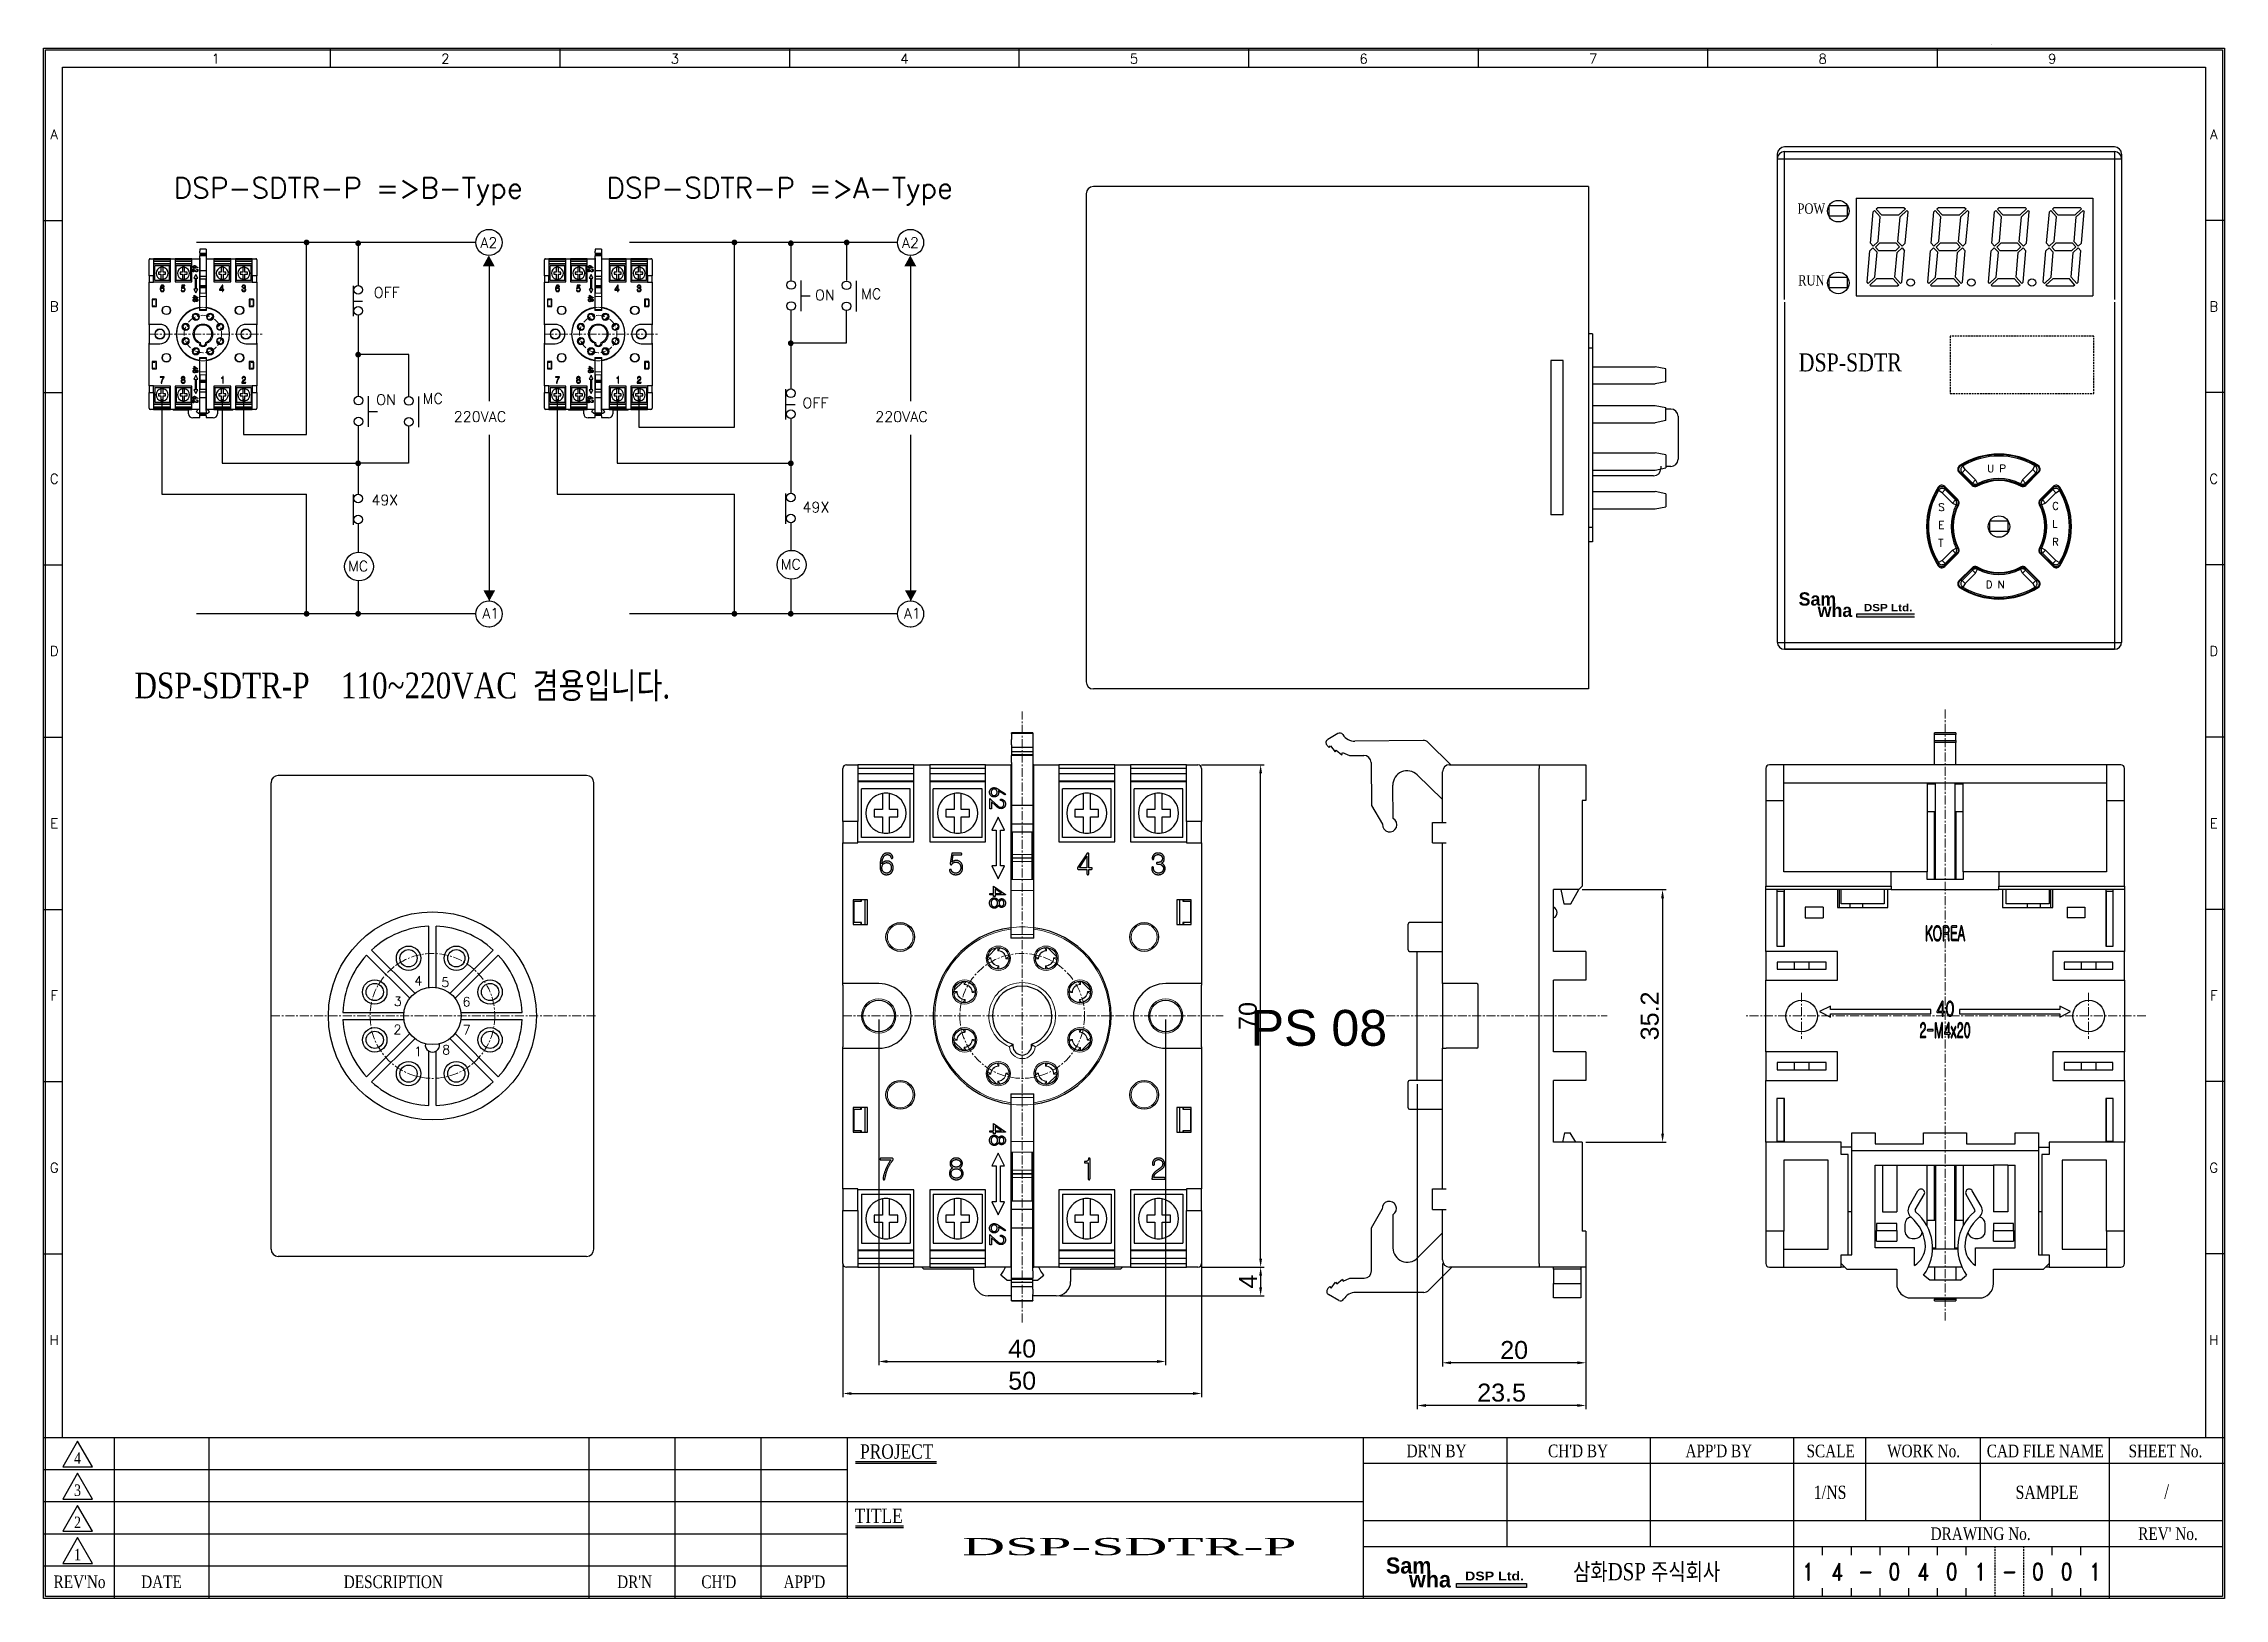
# Model space of a CAD drawing. Header units: millimetres. Extents: x 2473 to 2777, y 1336 to 1553.
import ezdxf
from ezdxf.enums import TextEntityAlignment as Align

# ---------------------------------------------------------------- set-up
doc = ezdxf.new("R2010")
doc.units = ezdxf.units.MM
doc.linetypes.add('CENTER', pattern=[2, 1.25, -0.25, 0.25, -0.25])
doc.linetypes.add('HIDDEN', pattern=[0.375, 0.25, -0.125])
for name, color, linetype in [('03___PRT_ALL_CURVES', 7, 'Continuous'), ('10', 1, 'Continuous'), ('20', 2, 'Continuous'), ('30', 3, 'Continuous'), ('40', 4, 'Continuous'), ('70', 7, 'Continuous'), ('TEXT', 6, 'Continuous'), ('Z_OM_DIM', 3, 'Continuous'), ('Z_OM_NOTE', 3, 'Continuous'), ('도면층1', 7, 'Continuous')]:
    doc.layers.add(name, color=color, linetype=linetype)
for name, color, linetype, lineweight in [('Z_OM_CENTER', 4, 'CENTER', 13), ('Z_OM_OUTLINE', 7, 'Continuous', 30), ('Z_OM_THIN_LINE', 2, 'Continuous', 13)]:
    doc.layers.add(name, color=color, linetype=linetype, lineweight=lineweight)
doc.styles.add('GHS', font='romans.shx', dxfattribs={"height": 2.7, "bigfont": 'ghs.shx'})
doc.styles.add('SD', font='ROMAND.shx', dxfattribs={"width": 0.8})
doc.styles.add('SIMPLEX', font='SIMPLEX')
doc.styles.add('SS', font='', dxfattribs={"width": 0.8})
doc.styles.get("Standard").update_dxf_attribs({"font": 'arial.ttf'})
doc.styles.add('STYLE2', font='romant.shx')
doc.styles.get('SS').set_extended_font_data('Batang')
doc.dimstyles.new('AUTONICS SPEC$0', dxfattribs={"dimtxt": 2.5, "dimasz": 1.2, "dimexe": 0.5, "dimexo": 0.5, "dimgap": 0.5, "dimtad": 1, "dimlfac": 0.5, "dimdsep": 46, "dimtxsty": 'Standard', "dimcen": 0, "dimclrd": 256, "dimclre": 256, "dimclrt": 2, "dimazin": 2, "dimtp": 0.1, "dimtm": 0.1, "dimtfac": 0.71, "dimtmove": 0, "dimatfit": 3, "dimfxl": 0, "dimlwd": -1, "dimlwe": -1, "dimarcsym": 0})

msp = doc.modelspace()

# ---------------------------------------------------------------- texts
at = {"color": 7, "linetype": 'Continuous', "style": 'SS', "width": 0.8}
for s, height, p in [('DSP-SDTR', 2.52, (2717.764, 1507.349)), ('DSP-SDTR-P    110~220VAC  겸용입니다.', 3.6, (2485.767, 1461.79)), ('삼화DSP 주식회사', 2.4, (2686.319, 1338.912))]:
    msp.add_text(s, height=height, dxfattribs=at).set_placement(p)
at = {"color": 0, "style": 'STYLE2'}
for s, height, p in [('U P', 1.0426, (2744.043, 1493.314)), ('S', 1.043, (2737.216, 1487.924)), ('L', 1.043, (2753.094, 1485.589)), ('C', 1.043, (2753.094, 1488.089)), ('E', 1.043, (2737.216, 1485.424)), ('T', 1.043, (2737.216, 1482.924)), ('R', 1.043, (2753.094, 1483.089)), ('D N', 1.0426, (2743.853, 1477.135))]:
    msp.add_text(s, height=height, dxfattribs=at).set_placement(p)
at = {"color": 7, "linetype": 'Continuous', "style": 'SS', "width": 2.134537}
msp.add_text('DSP-SDTR-P', height=2.4, dxfattribs=at).set_placement((2601.148, 1342.41), (2647.757, 1342.41), align=Align.FIT)
at = {"color": 7, "linetype": 'Continuous', "style": 'SD', "width": 0.8}
for s, p in [('1', (2719.107, 1340.115)), ('4', (2723.107, 1340.115)), ('0', (2731.107, 1340.115)), ('4', (2735.107, 1340.115)), ('0', (2739.107, 1340.115)), ('1', (2743.119, 1340.115)), ('0', (2751.107, 1340.115)), ('0', (2755.107, 1340.115)), ('1', (2759.107, 1340.115)), ('-', (2727.107, 1340.115)), ('-', (2747.161, 1340.115))]:
    msp.add_text(s, height=2.4, dxfattribs=at).set_placement(p, align=Align.MIDDLE)
at = {"color": 20, "attachment_point": 1}
for insert, char_height, width in [((2717.759, 1476.573), 1.8522, 6.65598), ((2660.22, 1342.093), 2.25, 8.08549)]:
    msp.add_mtext('{\\fPump Demi Bold LET|b0|i0|c0|p2;Sam}', dxfattribs=dict(at, insert=insert, char_height=char_height, width=width))
at = {"color": 5, "attachment_point": 1}
for insert, char_height, width in [((2720.411, 1474.988), 1.8522, 6.65598), ((2663.441, 1340.168), 2.25, 8.08549)]:
    msp.add_mtext('{\\fPump Demi Bold LET|b0|i0|c0|p2;wha}', dxfattribs=dict(at, insert=insert, char_height=char_height, width=width))
at = {"color": 0, "insert": (2726.846, 1474.956), "char_height": 1.01593, "width": 7.04487, "attachment_point": 1}
msp.add_mtext('{\\fArial Black|b0|i0|c0|p34;DSP Ltd.}', dxfattribs=at)
at = {"insert": (2671.258, 1340.128), "char_height": 1.23412, "width": 21.95808, "attachment_point": 1}
msp.add_mtext('{\\fArial Black|b0|i0|c0|p34;DSP Ltd.}', dxfattribs=at)
at = {"layer": '30', "color": 7, "style": 'SIMPLEX'}
for s, p in [('1', (2497.107, 1550.918)), ('2', (2529.107, 1550.918)), ('3', (2561.107, 1550.918)), ('4', (2593.107, 1550.918)), ('5', (2625.107, 1550.918)), ('6', (2657.107, 1550.918)), ('7', (2689.107, 1550.918)), ('8', (2721.107, 1550.918)), ('9', (2753.107, 1550.918)), ('A', (2474.587, 1540.395)), ('A', (2775.627, 1540.395)), ('B', (2474.587, 1516.395)), ('B', (2775.627, 1516.395)), ('C', (2474.587, 1492.395)), ('C', (2775.627, 1492.395)), ('D', (2474.587, 1468.395)), ('D', (2775.627, 1468.395)), ('E', (2474.587, 1444.395)), ('E', (2775.627, 1444.395)), ('F', (2474.587, 1420.395)), ('F', (2775.627, 1420.395)), ('G', (2474.587, 1396.395)), ('G', (2775.627, 1396.395)), ('H', (2474.587, 1372.395)), ('H', (2775.627, 1372.395))]:
    msp.add_text(s, height=1.36, dxfattribs=at).set_placement(p, align=Align.MIDDLE)
at = {"layer": '40', "color": 0, "style": 'SS', "width": 0.8}
for s, p in [('POW', (2719.528, 1529.327)), ('RUN', (2719.528, 1519.327))]:
    msp.add_text(s, height=1.4352, dxfattribs=at).set_placement(p, align=Align.CENTER)
at = {"layer": '40', "color": 7, "style": 'SS', "width": 0.8}
for s, height, p in [('4', 1.6, (2477.835, 1355.143)), ("DR'N BY", 1.76, (2667.286, 1356.062)), ("CH'D BY", 1.76, (2687.01, 1356.062)), ("APP'D BY", 1.76, (2706.63, 1356.062)), ('SCALE', 1.76, (2722.222, 1356.051)), ('WORK No.', 1.76, (2735.179, 1356.051)), ('CAD FILE NAME', 1.76, (2752.14, 1356.051)), ('SHEET No.', 1.76, (2768.89, 1356.051)), ('3', 1.6, (2477.835, 1350.663)), ('1/NS', 1.84, (2722.14, 1350.257)), ('SAMPLE', 1.84, (2752.374, 1350.257)), ('/', 2, (2769.048, 1350.257)), ('2', 1.6, (2477.835, 1346.183)), ('DRAWING No.', 1.76, (2743.128, 1344.526)), ("REV' No.", 1.76, (2769.244, 1344.526)), ('1', 1.6, (2477.835, 1341.703)), ("REV'No", 1.76, (2478.114, 1337.827)), ('DATE', 1.76, (2489.537, 1337.827)), ('DESCRIPTION', 1.76, (2521.853, 1337.827)), ("DR'N", 1.76, (2555.49, 1337.823)), ("CH'D", 1.76, (2567.233, 1337.823)), ("APP'D", 1.76, (2579.159, 1337.823))]:
    msp.add_text(s, height=height, dxfattribs=at).set_placement(p, align=Align.CENTER)
at = {"layer": '70', "color": 7, "style": 'SS', "width": 0.8}
for s, p in [('PROJECT', (2592.025, 1355.857)), ('TITLE', (2589.516, 1346.897))]:
    msp.add_text(s, height=2, dxfattribs=at).set_placement(p, align=Align.CENTER)
at = {"layer": 'TEXT', "color": 0, "ltscale": 2, "style": 'GHS'}
for s, height, p in [('DSP-SDTR-P =>B-Type', 2.87547, (2491.221, 1531.483)), ('DSP-SDTR-P =>A-Type', 2.87547, (2551.559, 1531.483)), ('A2', 1.44, (2534.003, 1524.576)), ('A2', 1.44, (2592.765, 1524.576)), ('OFF', 1.458, (2519.118, 1517.619)), ('ON', 1.458, (2580.643, 1517.274)), ('MC', 1.458, (2587.069, 1517.442)), ('ON', 1.458, (2519.464, 1502.693)), ('MC', 1.458, (2525.947, 1502.855)), ('220VAC', 1.458, (2530.278, 1500.318)), ('OFF', 1.458, (2578.889, 1502.237)), ('220VAC', 1.458, (2589.04, 1500.318)), ('49X', 1.458, (2518.794, 1488.705)), ('49X', 1.458, (2578.889, 1487.709)), ('MC', 1.44, (2515.569, 1479.519)), ('MC', 1.44, (2575.88, 1479.759)), ('A1', 1.44, (2534.269, 1472.929)), ('A1', 1.44, (2593.032, 1472.929))]:
    msp.add_text(s, height=height, dxfattribs=at).set_placement(p)
at = {"layer": 'Z_OM_NOTE'}
msp.add_text('PS 08', height=5, dxfattribs=at).set_placement((2650.88, 1415.891), align=Align.MIDDLE)
at = {"layer": 'Z_OM_OUTLINE', "style": 'GHS'}
for s, p in [('4', (2524.771, 1421.813)), ('5', (2528.549, 1421.594)), ('3', (2521.916, 1418.934)), ('6', (2531.492, 1418.883)), ('2', (2521.869, 1415.004)), ('7', (2531.516, 1414.945)), ('1', (2524.743, 1411.955)), ('8', (2528.667, 1412.199))]:
    msp.add_text(s, height=1.3, dxfattribs=at).set_placement(p)

# ---------------------------------------------------------------- blocks, each defined once
blk = doc.blocks.new('*D17')
at = {"layer": 'Defpoints', "color": 0}
for p in [(2584.52, 1383.55), (2634.52, 1383.55), (2634.52, 1364.94)]:
    blk.add_point(p, dxfattribs=at)
at = {"layer": 'Z_OM_DIM'}
for p, q in [((2584.52, 1383.05), (2584.52, 1364.44)), ((2634.52, 1383.05), (2634.52, 1364.44)), ((2585.72, 1364.94), (2633.32, 1364.94))]:
    blk.add_line(p, q, dxfattribs=at)
for points in [[(2585.72, 1365.14), (2585.72, 1364.74), (2584.52, 1364.94)], [(2633.32, 1365.14), (2633.32, 1364.74), (2634.52, 1364.94)]]:
    blk.add_solid(points, dxfattribs=at)
at = {"layer": 'Z_OM_DIM', "color": 2, "insert": (2609.52, 1366.71), "char_height": 2.5, "attachment_point": 5}
blk.add_mtext('50', dxfattribs=at)
blk = doc.blocks.new('*D18')
at = {"layer": 'Defpoints', "color": 0}
for p in [(2589.52, 1417.55), (2629.52, 1417.55), (2629.52, 1369.4)]:
    blk.add_point(p, dxfattribs=at)
at = {"layer": 'Z_OM_DIM'}
for p, q in [((2589.52, 1417.05), (2589.52, 1368.9)), ((2629.52, 1417.05), (2629.52, 1368.9)), ((2590.72, 1369.4), (2628.32, 1369.4))]:
    blk.add_line(p, q, dxfattribs=at)
for points in [[(2590.72, 1369.6), (2590.72, 1369.2), (2589.52, 1369.4)], [(2628.32, 1369.6), (2628.32, 1369.2), (2629.52, 1369.4)]]:
    blk.add_solid(points, dxfattribs=at)
at = {"layer": 'Z_OM_DIM', "color": 2, "insert": (2609.52, 1371.18), "char_height": 2.5, "attachment_point": 5}
blk.add_mtext('40', dxfattribs=at)
blk = doc.blocks.new('*D19')
at = {"layer": 'Defpoints', "color": 0}
for p in [(2634.02, 1452.55), (2642.76, 1452.55), (2634.02, 1382.55)]:
    blk.add_point(p, dxfattribs=at)
at = {"layer": 'Z_OM_DIM'}
for p, q in [((2634.52, 1452.55), (2643.26, 1452.55)), ((2642.76, 1383.75), (2642.76, 1451.35)), ((2634.52, 1382.55), (2643.26, 1382.55))]:
    blk.add_line(p, q, dxfattribs=at)
for points in [[(2642.56, 1451.35), (2642.96, 1451.35), (2642.76, 1452.55)], [(2642.56, 1383.75), (2642.96, 1383.75), (2642.76, 1382.55)]]:
    blk.add_solid(points, dxfattribs=at)
at = {"layer": 'Z_OM_DIM', "color": 2, "insert": (2640.98, 1417.55), "char_height": 2.5, "attachment_point": 5, "rotation": 90}
blk.add_mtext('70', dxfattribs=at)
blk = doc.blocks.new('*D20')
at = {"layer": 'Defpoints', "color": 0}
for p in [(2634.02, 1382.55), (2614.27, 1378.55), (2642.76, 1378.55)]:
    blk.add_point(p, dxfattribs=at)
at = {"layer": 'Z_OM_DIM'}
for p, q in [((2634.52, 1382.55), (2643.26, 1382.55)), ((2642.76, 1381.35), (2642.76, 1379.75)), ((2614.77, 1378.55), (2643.26, 1378.55))]:
    blk.add_line(p, q, dxfattribs=at)
for points in [[(2642.56, 1381.35), (2642.96, 1381.35), (2642.76, 1382.55)], [(2642.56, 1379.75), (2642.96, 1379.75), (2642.76, 1378.55)]]:
    blk.add_solid(points, dxfattribs=at)
at = {"layer": 'Z_OM_DIM', "color": 2, "insert": (2641.01, 1380.55), "char_height": 2.5, "attachment_point": 5, "rotation": 90}
blk.add_mtext('4', dxfattribs=at)
blk = doc.blocks.new('*D21')
at = {"layer": 'Defpoints', "color": 0}
for p in [(2668.1, 1383.55), (2688.1, 1383.05), (2668.1, 1369.22)]:
    blk.add_point(p, dxfattribs=at)
at = {"layer": 'Z_OM_DIM'}
for p, q in [((2668.1, 1383.05), (2668.1, 1368.72)), ((2688.1, 1382.55), (2688.1, 1368.72)), ((2686.9, 1369.22), (2669.3, 1369.22))]:
    blk.add_line(p, q, dxfattribs=at)
for points in [[(2669.3, 1369.42), (2669.3, 1369.02), (2668.1, 1369.22)], [(2686.9, 1369.42), (2686.9, 1369.02), (2688.1, 1369.22)]]:
    blk.add_solid(points, dxfattribs=at)
at = {"layer": 'Z_OM_DIM', "color": 2, "insert": (2678.1, 1370.99), "char_height": 2.5, "attachment_point": 5}
blk.add_mtext('20', dxfattribs=at)
blk = doc.blocks.new('*D22')
at = {"layer": 'Defpoints', "color": 0}
for p in [(2664.6, 1408.55), (2688.1, 1383.05), (2664.6, 1363.27)]:
    blk.add_point(p, dxfattribs=at)
at = {"layer": 'Z_OM_DIM'}
for p, q in [((2664.6, 1408.05), (2664.6, 1362.77)), ((2688.1, 1382.55), (2688.1, 1362.77)), ((2686.9, 1363.27), (2665.8, 1363.27))]:
    blk.add_line(p, q, dxfattribs=at)
for points in [[(2665.8, 1363.47), (2665.8, 1363.07), (2664.6, 1363.27)], [(2686.9, 1363.47), (2686.9, 1363.07), (2688.1, 1363.27)]]:
    blk.add_solid(points, dxfattribs=at)
at = {"layer": 'Z_OM_DIM', "color": 2, "insert": (2676.35, 1365.05), "char_height": 2.5, "attachment_point": 5}
blk.add_mtext('23.5', dxfattribs=at)
blk = doc.blocks.new('*D23')
at = {"layer": 'Defpoints', "color": 0}
for p in [(2687.1, 1435.15), (2687.6, 1399.95), (2698.79, 1399.95)]:
    blk.add_point(p, dxfattribs=at)
at = {"layer": 'Z_OM_DIM'}
for p, q in [((2687.6, 1435.15), (2699.29, 1435.15)), ((2698.79, 1433.95), (2698.79, 1401.15)), ((2688.1, 1399.95), (2699.29, 1399.95))]:
    blk.add_line(p, q, dxfattribs=at)
for points in [[(2698.59, 1433.95), (2698.99, 1433.95), (2698.79, 1435.15)], [(2698.59, 1401.15), (2698.99, 1401.15), (2698.79, 1399.95)]]:
    blk.add_solid(points, dxfattribs=at)
at = {"layer": 'Z_OM_DIM', "color": 2, "insert": (2697.01, 1417.55), "char_height": 2.5, "attachment_point": 5, "rotation": 90}
blk.add_mtext('35.2', dxfattribs=at)

# ---------------------------------------------------------------- dimensions: what is measured, and where the dimension line sits
at = {"layer": 'Z_OM_DIM'}
for base, p1, p2, picture, middle in [((2642.756, 1452.55), (2634.025, 1382.55), (2634.025, 1452.55), '*D19', (2640.98, 1417.55)), ((2698.787, 1399.95), (2687.103, 1435.15), (2687.603, 1399.95), '*D23', (2697.009, 1417.55)), ((2642.756, 1378.55), (2634.025, 1382.55), (2614.275, 1378.55), '*D20', (2641.006, 1380.55))]:
    dim = msp.add_linear_dim(base=base, p1=p1, p2=p2, angle=90, dimstyle='AUTONICS SPEC$0', override={"dimlfac": 1}, dxfattribs=at)
    dim.commit()
    dim.dimension.update_dxf_attribs({"geometry": picture, "text_midpoint": middle})
for base, p1, p2, picture, middle in [((2629.525, 1369.401), (2589.525, 1417.55), (2629.525, 1417.55), '*D18', (2609.525, 1371.177)), ((2664.603, 1363.272), (2688.103, 1383.05), (2664.603, 1408.55), '*D22', (2676.353, 1365.049)), ((2668.103, 1369.218), (2688.103, 1383.05), (2668.103, 1383.55), '*D21', (2678.103, 1370.994))]:
    dim = msp.add_linear_dim(base=base, p1=p1, p2=p2, dimstyle='AUTONICS SPEC$0', override={"dimlfac": 1}, dxfattribs=at)
    dim.commit()
    dim.dimension.update_dxf_attribs({"geometry": picture, "text_midpoint": middle})
dim = msp.add_linear_dim(base=(2634.525, 1364.935), p1=(2584.525, 1383.55), p2=(2634.525, 1383.55), dimstyle='AUTONICS SPEC$0', override={"dimlfac": 1}, dxfattribs=at)
dim.commit()
dim.dimension.update_dxf_attribs({"geometry": '*D17', "text_midpoint": (2609.525, 1364.935), "dimtype": 160})

# ---------------------------------------------------------------- hatches: boundary and pattern name
for points in [[(2725.862, 1473.123), (2725.862, 1473.58), (2733.891, 1473.58), (2733.891, 1473.123)], [(2670.062, 1337.902), (2670.062, 1338.457), (2679.816, 1338.457), (2679.816, 1337.902)]]:
    msp.add_hatch(color=5).paths.add_polyline_path(points)

# ---------------------------------------------------------------- linework, layer by layer
for p, q in [((2688.442, 1533.11), (2688.442, 1463.11)), ((2618.442, 1532.11), (2618.442, 1464.11)), ((2533.364, 1525.327), (2494.428, 1525.327)), ((2592.127, 1525.327), (2554.766, 1525.327)), ((2533.364, 1473.563), (2494.428, 1473.563)), ((2592.127, 1473.563), (2554.766, 1473.563))]:
    msp.add_line(p, q)
at = {"color": 0, "ltscale": 2}
for p, q in [((2509.759, 1498.573), (2509.759, 1525.327)), ((2516.951, 1525.211), (2516.951, 1519.318)), ((2569.41, 1499.573), (2569.41, 1525.327)), ((2577.262, 1525.211), (2577.262, 1519.995)), ((2585.056, 1520.034), (2585.056, 1525.327)), ((2535.199, 1522.095), (2535.199, 1503.229)), ((2578.656, 1520.005), (2578.656, 1515.766)), ((2593.961, 1522.095), (2593.961, 1503.229)), ((2516.238, 1519.286), (2516.238, 1515.047)), ((2516.238, 1517.167), (2517.561, 1517.167)), ((2535.199, 1518.219), (2535.199, 1518.14)), ((2578.656, 1517.885), (2579.979, 1517.885)), ((2586.384, 1519.959), (2586.384, 1515.72)), ((2593.961, 1518.219), (2593.961, 1518.14)), ((2516.951, 1515.195), (2516.951, 1503.884)), ((2577.262, 1515.875), (2577.262, 1511.283)), ((2584.998, 1515.828), (2584.998, 1511.283)), ((2584.998, 1511.283), (2577.262, 1511.283)), ((2577.262, 1511.283), (2577.262, 1504.908)), ((2524.019, 1509.695), (2516.951, 1509.695)), ((2524.019, 1503.923), (2524.019, 1509.695)), ((2576.548, 1504.876), (2576.548, 1500.637)), ((2489.575, 1503.492), (2489.575, 1490.239)), ((2497.975, 1503.492), (2497.975, 1494.55)), ((2500.975, 1503.492), (2500.975, 1498.573)), ((2518.345, 1503.894), (2518.345, 1499.655)), ((2518.345, 1501.775), (2519.668, 1501.775)), ((2525.347, 1503.848), (2525.347, 1499.609)), ((2544.681, 1503.492), (2544.681, 1490.239)), ((2553.081, 1503.492), (2553.081, 1494.55)), ((2556.081, 1503.492), (2556.081, 1499.573)), ((2576.548, 1502.756), (2577.872, 1502.756)), ((2516.951, 1499.765), (2516.951, 1494.55)), ((2523.96, 1499.717), (2523.96, 1494.55)), ((2577.262, 1500.784), (2577.262, 1490.38)), ((2535.199, 1498.526), (2535.199, 1475.389)), ((2593.961, 1498.526), (2593.961, 1475.389)), ((2523.96, 1494.55), (2516.951, 1494.55)), ((2516.951, 1494.55), (2516.951, 1490.235)), ((2509.759, 1473.563), (2509.759, 1490.239)), ((2516.238, 1490.203), (2516.238, 1485.964)), ((2569.41, 1473.563), (2569.41, 1490.239)), ((2576.548, 1490.348), (2576.548, 1486.108)), ((2516.951, 1486.111), (2516.951, 1482.181)), ((2577.262, 1486.256), (2577.262, 1482.421)), ((2516.951, 1478.168), (2516.951, 1473.585)), ((2577.262, 1478.409), (2577.262, 1473.585)), ((2535.199, 1471.736), (2535.199, 1471.657)), ((2593.961, 1471.736), (2593.961, 1471.657))]:
    msp.add_line(p, q, dxfattribs=at)
at = {"color": 131, "linetype": 'HIDDEN'}
for p, q in [((2738.899, 1512.28), (2738.899, 1504.28)), ((2758.899, 1512.28), (2738.899, 1512.28)), ((2758.899, 1504.28), (2758.899, 1512.28)), ((2738.899, 1504.28), (2758.899, 1504.28))]:
    msp.add_line(p, q, dxfattribs=at)
at = {"color": 0}
for p, q in [((2556.081, 1499.573), (2569.41, 1499.573)), ((2500.975, 1498.573), (2509.759, 1498.573)), ((2497.975, 1494.55), (2516.751, 1494.55)), ((2553.081, 1494.55), (2577.262, 1494.55)), ((2489.575, 1490.239), (2509.759, 1490.239)), ((2544.681, 1490.239), (2569.41, 1490.239))]:
    msp.add_line(p, q, dxfattribs=at)
at = {"color": 7, "linetype": 'Continuous'}
for p, q in [((2740.105, 1493.296), (2741.929, 1491.473)), ((2740.264, 1493.279), (2741.947, 1491.596)), ((2740.966, 1493.67), (2740.542, 1493.246)), ((2740.542, 1493.246), (2741.98, 1491.808)), ((2740.966, 1493.67), (2740.66, 1494.186)), ((2740.966, 1493.67), (2742.405, 1492.232)), ((2748.96, 1492.232), (2750.399, 1493.67)), ((2749.385, 1491.808), (2750.823, 1493.246)), ((2749.418, 1491.596), (2751.101, 1493.279)), ((2749.436, 1491.473), (2751.26, 1493.296)), ((2750.399, 1493.67), (2750.705, 1494.186)), ((2750.399, 1493.67), (2750.823, 1493.246)), ((2737.752, 1490.456), (2737.236, 1490.762)), ((2737.752, 1490.456), (2738.176, 1490.88)), ((2739.19, 1489.017), (2737.752, 1490.456)), ((2739.949, 1489.493), (2738.126, 1491.316)), ((2739.826, 1489.475), (2738.143, 1491.158)), ((2739.614, 1489.442), (2738.176, 1490.88)), ((2742.405, 1492.232), (2741.98, 1491.808)), ((2742.405, 1492.232), (2742.675, 1491.697)), ((2748.96, 1492.232), (2748.69, 1491.697)), ((2748.96, 1492.232), (2749.385, 1491.808)), ((2753.239, 1491.316), (2751.416, 1489.493)), ((2753.222, 1491.158), (2751.539, 1489.475)), ((2753.189, 1490.88), (2751.751, 1489.442)), ((2753.613, 1490.456), (2752.175, 1489.017)), ((2753.613, 1490.456), (2753.189, 1490.88)), ((2753.613, 1490.456), (2754.129, 1490.762)), ((2739.19, 1489.017), (2739.614, 1489.442)), ((2739.19, 1489.017), (2739.725, 1488.747)), ((2752.175, 1489.017), (2751.64, 1488.747)), ((2752.175, 1489.017), (2751.751, 1489.442)), ((2737.752, 1481.023), (2737.236, 1480.717)), ((2737.752, 1481.023), (2739.19, 1482.462)), ((2737.752, 1481.023), (2738.176, 1480.599)), ((2738.126, 1480.162), (2739.949, 1481.986)), ((2738.143, 1480.321), (2739.826, 1482.004)), ((2738.176, 1480.599), (2739.614, 1482.037)), ((2739.19, 1482.462), (2739.725, 1482.732)), ((2739.19, 1482.462), (2739.614, 1482.037)), ((2751.416, 1481.986), (2753.239, 1480.162)), ((2751.539, 1482.004), (2753.222, 1480.321)), ((2752.175, 1482.462), (2751.64, 1482.732)), ((2752.175, 1482.462), (2751.751, 1482.037)), ((2751.751, 1482.037), (2753.189, 1480.599)), ((2752.175, 1482.462), (2753.613, 1481.023)), ((2753.613, 1481.023), (2753.189, 1480.599)), ((2753.613, 1481.023), (2754.129, 1480.717)), ((2741.929, 1480.006), (2740.105, 1478.183)), ((2741.947, 1479.883), (2740.264, 1478.2)), ((2741.98, 1479.671), (2740.542, 1478.233)), ((2740.966, 1477.809), (2740.542, 1478.233)), ((2740.966, 1477.809), (2740.66, 1477.293)), ((2742.405, 1479.247), (2740.966, 1477.809)), ((2742.405, 1479.247), (2741.98, 1479.671)), ((2742.405, 1479.247), (2742.675, 1479.782)), ((2748.96, 1479.247), (2748.69, 1479.782)), ((2748.96, 1479.247), (2749.385, 1479.671)), ((2750.399, 1477.809), (2748.96, 1479.247)), ((2750.823, 1478.233), (2749.385, 1479.671)), ((2751.101, 1478.2), (2749.418, 1479.883)), ((2751.26, 1478.183), (2749.436, 1480.006)), ((2750.399, 1477.809), (2750.823, 1478.233)), ((2750.399, 1477.809), (2750.705, 1477.293))]:
    msp.add_line(p, q, dxfattribs=at)
at = {"color": 5}
for p, q in [((2725.862, 1473.58), (2733.891, 1473.58)), ((2725.862, 1473.123), (2725.862, 1473.58)), ((2733.891, 1473.123), (2725.862, 1473.123)), ((2670.062, 1338.457), (2679.816, 1338.457)), ((2670.062, 1337.902), (2670.062, 1338.457)), ((2679.816, 1337.902), (2670.062, 1337.902)), ((2679.816, 1338.457), (2679.816, 1337.902))]:
    msp.add_line(p, q, dxfattribs=at)
at = {"color": 0, "ltscale": 2, "const_width": 0.4}
for points in [[(2509.759, 1525.527, -1), (2509.759, 1525.127, -1)], [(2517.151, 1525.211, -1), (2516.751, 1525.211, -1)], [(2569.41, 1525.527, -1), (2569.41, 1525.127, -1)], [(2577.462, 1525.211, -1), (2577.062, 1525.211, -1)], [(2585.256, 1525.327, -1), (2584.856, 1525.327, -1)], [(2577.462, 1511.283, -1), (2577.062, 1511.283, -1)], [(2517.151, 1509.695, -1), (2516.751, 1509.695, -1)], [(2517.151, 1494.55, -1), (2516.751, 1494.55, -1)], [(2577.062, 1494.55, 1), (2577.462, 1494.55, 1)], [(2509.959, 1473.585, -1), (2509.559, 1473.585, -1)], [(2517.151, 1473.585, -1), (2516.751, 1473.585, -1)], [(2569.61, 1473.585, -1), (2569.21, 1473.585, -1)], [(2577.462, 1473.585, -1), (2577.062, 1473.585, -1)]]:
    msp.add_lwpolyline(points, format="xyb", close=True, dxfattribs=at)
at = {"color": 0, "ltscale": 2}
for centre, radius in [((2535.191, 1525.327), 1.826), ((2593.953, 1525.327), 1.826), ((2516.951, 1518.718), 0.6), ((2577.312, 1519.397), 0.6), ((2577.312, 1516.473), 0.6), ((2585.04, 1519.351), 0.6), ((2585.04, 1516.427), 0.6), ((2516.951, 1515.795), 0.6), ((2577.262, 1504.308), 0.6), ((2517.001, 1503.286), 0.6), ((2524.003, 1503.24), 0.6), ((2577.262, 1501.384), 0.6), ((2517.001, 1500.363), 0.6), ((2524.003, 1500.317), 0.6), ((2516.951, 1489.635), 0.6), ((2577.262, 1489.78), 0.6), ((2516.951, 1486.711), 0.6), ((2577.262, 1486.856), 0.6), ((2517.066, 1480.175), 2.009), ((2577.377, 1480.415), 2.009), ((2535.191, 1473.563), 1.826), ((2593.953, 1473.563), 1.826)]:
    msp.add_circle(centre, radius, dxfattribs=at)
for centre, start, end in [((2619.442, 1532.11), 90, 180), ((2619.442, 1464.11), 180, 270)]:
    msp.add_arc(centre, 1, start, end)
at = {"color": 7, "linetype": 'Continuous'}
for centre, radius, start, end in [((2745.682, 1485.739), 10.1, 57.1532, 122.8468), ((2745.682, 1485.739), 10, 57.90749, 122.09251), ((2740.53, 1493.721), 0.6, 122.8468, 225), ((2745.682, 1485.739), 9.827, 59.26143, 120.73857), ((2750.835, 1493.721), 0.6, 315, 57.1532), ((2745.682, 1485.739), 10.1, 147.1532, 212.8468), ((2745.682, 1485.739), 10, 147.90749, 212.09251), ((2745.682, 1485.739), 9.827, 149.26143, 210.73857), ((2737.701, 1490.892), 0.6, 45, 147.1532), ((2742.353, 1491.897), 0.6, 225, 298.39845), ((2745.682, 1485.739), 6.4, 61.60155, 118.39845), ((2745.682, 1485.739), 6.5, 62.20277, 117.79723), ((2745.682, 1485.739), 6.673, 63.2117, 116.7883), ((2749.012, 1491.897), 0.6, 241.60155, 315), ((2753.664, 1490.892), 0.6, 32.8468, 135), ((2745.682, 1485.739), 9.827, 329.26143, 30.73857), ((2745.682, 1485.739), 10, 327.90749, 32.09251), ((2745.682, 1485.739), 10.1, 327.1532, 32.8468), ((2745.682, 1485.739), 6.673, 153.2117, 206.7883), ((2745.682, 1485.739), 6.5, 152.20277, 207.79723), ((2745.682, 1485.739), 6.4, 151.60155, 208.39845), ((2739.525, 1489.069), 0.6, 331.60155, 45), ((2751.84, 1489.069), 0.6, 135, 208.39845), ((2745.682, 1485.739), 6.4, 331.60155, 28.39845), ((2745.682, 1485.739), 6.5, 332.20277, 27.79723), ((2745.682, 1485.739), 6.673, 333.2117, 26.7883), ((2739.525, 1482.41), 0.6, 315, 28.39845), ((2751.84, 1482.41), 0.6, 151.60155, 225), ((2737.701, 1480.587), 0.6, 212.8468, 315), ((2740.53, 1477.758), 0.6, 135, 237.1532), ((2742.353, 1479.582), 0.6, 61.60155, 135), ((2745.682, 1485.739), 6.4, 241.60155, 298.39845), ((2745.682, 1485.739), 6.5, 242.20277, 297.79723), ((2745.682, 1485.739), 6.673, 243.2117, 296.7883), ((2749.012, 1479.582), 0.6, 45, 118.39845), ((2750.835, 1477.758), 0.6, 302.8468, 45), ((2753.664, 1480.587), 0.6, 225, 327.1532), ((2745.682, 1485.739), 10.1, 237.1532, 302.8468), ((2745.682, 1485.739), 10, 237.90749, 302.09251), ((2745.682, 1485.739), 9.827, 239.26143, 300.73857)]:
    msp.add_arc(centre, radius, start, end, dxfattribs=at)
for points, start_tangent, end_tangent in [([(2740.159, 1493.422), (2740.099, 1493.593), (2740.092, 1493.771), (2740.138, 1493.943), (2740.235, 1494.096)], (-0.4700565, 0.8826363), (0.6551994, 0.755456)), ([(2740.195, 1493.363), (2740.159, 1493.422)], (-0.5681832, 0.8229021), (-0.4700565, 0.8826363)), ([(2740.264, 1493.279), (2740.195, 1493.363)], (-0.7071068, 0.7071068), (-0.5681832, 0.8229021)), ([(2740.235, 1494.096), (2740.277, 1494.14)], (0.6551994, 0.755456), (0.7278875, 0.6856966)), ([(2740.542, 1493.246), (2740.449, 1493.257), (2740.356, 1493.269), (2740.264, 1493.279)], (-0.9922655, 0.1241335), (-0.9936629, 0.112401)), ([(2740.277, 1494.14), (2740.37, 1494.211)], (0.7278875, 0.6856966), (0.8471914, 0.5312879)), ([(2740.66, 1494.186), (2740.538, 1494.089), (2740.444, 1493.965), (2740.386, 1493.821), (2740.367, 1493.667), (2740.388, 1493.513), (2740.448, 1493.369), (2740.542, 1493.246)], (-0.8590577, -0.5118788), (0.7064834, -0.7077296)), ([(2740.66, 1494.186), (2740.562, 1494.195), (2740.466, 1494.203), (2740.37, 1494.211)], (-0.9955674, 0.0940503), (-0.9965807, 0.0826247)), ([(2750.705, 1494.186), (2750.803, 1494.195), (2750.899, 1494.203), (2750.995, 1494.211)], (0.9955674, 0.0940503), (0.9965807, 0.0826247)), ([(2750.823, 1493.246), (2750.917, 1493.369), (2750.977, 1493.513), (2750.998, 1493.667), (2750.979, 1493.821), (2750.921, 1493.965), (2750.827, 1494.089), (2750.705, 1494.186)], (0.7064834, 0.7077296), (-0.8590577, 0.5118788)), ([(2750.823, 1493.246), (2750.916, 1493.257), (2751.009, 1493.269), (2751.101, 1493.279)], (0.9922655, 0.1241335), (0.9936629, 0.112401)), ([(2750.995, 1494.211), (2751.088, 1494.139)], (0.8471914, -0.5312879), (0.7276475, -0.6859512)), ([(2751.088, 1494.139), (2751.129, 1494.098)], (0.7276475, -0.6859512), (0.6580671, -0.7529593)), ([(2751.17, 1493.362), (2751.101, 1493.279)], (-0.5683828, -0.8227642), (-0.7071068, -0.7071068)), ([(2751.129, 1494.098), (2751.225, 1493.948), (2751.272, 1493.776), (2751.267, 1493.596), (2751.207, 1493.423)], (0.6580671, -0.7529593), (-0.4677499, -0.8838609)), ([(2751.207, 1493.423), (2751.17, 1493.362)], (-0.4677499, -0.8838609), (-0.5683828, -0.8227642)), ([(2737.211, 1491.052), (2737.282, 1491.145)], (0.5312879, 0.8471914), (0.6859512, 0.7276475)), ([(2737.236, 1490.762), (2737.227, 1490.86), (2737.219, 1490.956), (2737.211, 1491.052)], (-0.0940503, 0.9955674), (-0.0826247, 0.9965807)), ([(2738.176, 1490.88), (2738.053, 1490.974), (2737.909, 1491.034), (2737.755, 1491.055), (2737.601, 1491.036), (2737.457, 1490.977), (2737.333, 1490.884), (2737.236, 1490.762)], (-0.7077296, 0.7064834), (-0.5118788, -0.8590577)), ([(2737.282, 1491.145), (2737.324, 1491.185)], (0.6859512, 0.7276475), (0.7529593, 0.6580671)), ([(2737.324, 1491.185), (2737.474, 1491.282), (2737.646, 1491.329), (2737.826, 1491.324), (2737.999, 1491.264)], (0.7529593, 0.6580671), (0.8838609, -0.4677499)), ([(2737.999, 1491.264), (2738.059, 1491.227)], (0.8838609, -0.4677499), (0.8227642, -0.5683828)), ([(2738.059, 1491.227), (2738.143, 1491.158)], (0.8227642, -0.5683828), (0.7071068, -0.7071068)), ([(2738.176, 1490.88), (2738.164, 1490.973), (2738.153, 1491.066), (2738.143, 1491.158)], (-0.1241335, 0.9922655), (-0.112401, 0.9936629)), ([(2741.98, 1491.808), (2741.969, 1491.738), (2741.958, 1491.667), (2741.947, 1491.596)], (-0.1582589, -0.9873977), (-0.1495592, -0.9887528)), ([(2741.993, 1491.555), (2741.947, 1491.596)], (-0.7752582, 0.6316444), (-0.7071068, 0.7071068)), ([(2741.98, 1491.808), (2742.099, 1491.716), (2742.236, 1491.656), (2742.384, 1491.633), (2742.534, 1491.646), (2742.675, 1491.697)], (0.7074574, -0.706756), (0.8929013, 0.4502525)), ([(2742.066, 1491.504), (2741.993, 1491.555)], (-0.8607648, 0.5090029), (-0.7752582, 0.6316444)), ([(2742.508, 1491.436), (2742.356, 1491.42), (2742.205, 1491.444), (2742.066, 1491.504)], (-0.9735802, -0.2283455), (-0.8607648, 0.5090029)), ([(2742.603, 1491.466), (2742.508, 1491.436)], (-0.9229532, -0.3849123), (-0.9735802, -0.2283455)), ([(2742.651, 1491.489), (2742.603, 1491.466)], (-0.8846035, -0.4663439), (-0.9229532, -0.3849123)), ([(2742.675, 1491.697), (2742.667, 1491.628), (2742.659, 1491.559), (2742.651, 1491.489)], (-0.1183594, -0.9929708), (-0.1083456, -0.9941133)), ([(2748.69, 1491.697), (2748.831, 1491.646), (2748.981, 1491.633), (2749.129, 1491.656), (2749.266, 1491.716), (2749.385, 1491.808)], (0.8929013, -0.4502525), (0.7074574, 0.706756)), ([(2748.69, 1491.697), (2748.698, 1491.628), (2748.706, 1491.559), (2748.714, 1491.489)], (0.1183594, -0.9929708), (0.1083456, -0.9941133)), ([(2748.763, 1491.466), (2748.714, 1491.489)], (-0.9230145, 0.3847651), (-0.8846035, 0.4663439)), ([(2748.856, 1491.436), (2748.763, 1491.466)], (-0.9731654, 0.2301066), (-0.9230145, 0.3847651)), ([(2749.298, 1491.503), (2749.158, 1491.443), (2749.007, 1491.42), (2748.856, 1491.436)], (-0.8616321, -0.5075333), (-0.9731654, 0.2301066)), ([(2749.372, 1491.555), (2749.298, 1491.503)], (-0.7751622, -0.6317623), (-0.8616321, -0.5075333)), ([(2749.418, 1491.596), (2749.372, 1491.555)], (-0.7071068, -0.7071068), (-0.7751622, -0.6317623)), ([(2749.385, 1491.808), (2749.396, 1491.738), (2749.407, 1491.667), (2749.418, 1491.596)], (0.1582589, -0.9873977), (0.1495592, -0.9887528)), ([(2753.189, 1490.88), (2753.201, 1490.973), (2753.212, 1491.066), (2753.222, 1491.158)], (0.1241335, 0.9922655), (0.112401, 0.9936629)), ([(2754.129, 1490.762), (2754.032, 1490.884), (2753.908, 1490.977), (2753.764, 1491.036), (2753.61, 1491.055), (2753.456, 1491.034), (2753.312, 1490.974), (2753.189, 1490.88)], (-0.5118788, 0.8590577), (-0.7077296, -0.7064834)), ([(2753.222, 1491.158), (2753.306, 1491.227)], (0.7071068, 0.7071068), (0.8229021, 0.5681832)), ([(2753.306, 1491.227), (2753.365, 1491.263)], (0.8229021, 0.5681832), (0.8826363, 0.4700565)), ([(2753.365, 1491.263), (2753.536, 1491.323), (2753.714, 1491.33), (2753.886, 1491.284), (2754.039, 1491.187)], (0.8826363, 0.4700565), (0.755456, -0.6551994)), ([(2754.039, 1491.187), (2754.083, 1491.145)], (0.755456, -0.6551994), (0.6856966, -0.7278875)), ([(2754.083, 1491.145), (2754.154, 1491.052)], (0.6856966, -0.7278875), (0.5312879, -0.8471914)), ([(2754.129, 1490.762), (2754.138, 1490.86), (2754.146, 1490.956), (2754.154, 1491.052)], (0.0940503, 0.9955674), (0.0826247, 0.9965807)), ([(2739.614, 1489.442), (2739.684, 1489.453), (2739.755, 1489.464), (2739.826, 1489.475)], (0.9873977, 0.1582589), (0.9887528, 0.1495592)), ([(2739.725, 1488.747), (2739.776, 1488.888), (2739.789, 1489.038), (2739.766, 1489.186), (2739.706, 1489.323), (2739.614, 1489.442)], (0.4502525, 0.8929013), (-0.706756, 0.7074574)), ([(2739.725, 1488.747), (2739.794, 1488.755), (2739.863, 1488.763), (2739.933, 1488.771)], (0.9929708, 0.1183594), (0.9941133, 0.1083456)), ([(2739.826, 1489.475), (2739.867, 1489.429)], (0.7071068, -0.7071068), (0.6317623, -0.7751622)), ([(2739.867, 1489.429), (2739.919, 1489.355)], (0.6317623, -0.7751622), (0.5075333, -0.8616321)), ([(2739.919, 1489.355), (2739.979, 1489.214), (2740.002, 1489.064), (2739.986, 1488.913)], (0.5075333, -0.8616321), (-0.2301066, -0.9731654)), ([(2739.956, 1488.82), (2739.933, 1488.771)], (-0.3847651, -0.9230145), (-0.4663439, -0.8846035)), ([(2739.986, 1488.913), (2739.956, 1488.82)], (-0.2301066, -0.9731654), (-0.3847651, -0.9230145)), ([(2751.379, 1488.914), (2751.363, 1489.066), (2751.387, 1489.217), (2751.447, 1489.356)], (-0.2283455, 0.9735802), (0.5090029, 0.8607648)), ([(2751.409, 1488.819), (2751.379, 1488.914)], (-0.3849123, 0.9229532), (-0.2283455, 0.9735802)), ([(2751.432, 1488.771), (2751.409, 1488.819)], (-0.4663439, 0.8846035), (-0.3849123, 0.9229532)), ([(2751.64, 1488.747), (2751.571, 1488.755), (2751.502, 1488.763), (2751.432, 1488.771)], (-0.9929708, 0.1183594), (-0.9941133, 0.1083456)), ([(2751.447, 1489.356), (2751.498, 1489.429)], (0.5090029, 0.8607648), (0.6316444, 0.7752582)), ([(2751.498, 1489.429), (2751.539, 1489.475)], (0.6316444, 0.7752582), (0.7071068, 0.7071068)), ([(2751.751, 1489.442), (2751.681, 1489.453), (2751.61, 1489.464), (2751.539, 1489.475)], (-0.9873977, 0.1582589), (-0.9887528, 0.1495592)), ([(2751.751, 1489.442), (2751.659, 1489.323), (2751.599, 1489.186), (2751.576, 1489.038), (2751.589, 1488.888), (2751.64, 1488.747)], (-0.706756, -0.7074574), (0.4502525, -0.8929013)), ([(2737.236, 1480.717), (2737.227, 1480.619), (2737.219, 1480.523), (2737.211, 1480.427)], (-0.0940503, -0.9955674), (-0.0826247, -0.9965807)), ([(2737.236, 1480.717), (2737.332, 1480.595), (2737.457, 1480.501), (2737.601, 1480.443), (2737.755, 1480.424), (2737.909, 1480.445), (2738.053, 1480.505), (2738.176, 1480.599)], (0.5118788, -0.8590577), (0.7077296, 0.7064834)), ([(2738.176, 1480.599), (2738.164, 1480.506), (2738.153, 1480.413), (2738.143, 1480.321)], (-0.1241335, -0.9922655), (-0.112401, -0.9936629)), ([(2739.614, 1482.037), (2739.706, 1482.156), (2739.766, 1482.293), (2739.789, 1482.441), (2739.776, 1482.591), (2739.725, 1482.732)], (0.706756, 0.7074574), (-0.4502525, 0.8929013)), ([(2739.614, 1482.037), (2739.684, 1482.026), (2739.755, 1482.015), (2739.826, 1482.004)], (0.9873977, -0.1582589), (0.9887528, -0.1495592)), ([(2739.725, 1482.732), (2739.794, 1482.724), (2739.863, 1482.716), (2739.933, 1482.708)], (0.9929708, -0.1183594), (0.9941133, -0.1083456)), ([(2739.867, 1482.05), (2739.826, 1482.004)], (-0.6316444, -0.7752582), (-0.7071068, -0.7071068)), ([(2739.918, 1482.123), (2739.867, 1482.05)], (-0.5090029, -0.8607648), (-0.6316444, -0.7752582)), ([(2739.986, 1482.565), (2740.002, 1482.413), (2739.978, 1482.262), (2739.918, 1482.123)], (0.2283455, -0.9735802), (-0.5090029, -0.8607648)), ([(2739.933, 1482.708), (2739.956, 1482.659)], (0.4663439, -0.8846035), (0.3849123, -0.9229532)), ([(2739.956, 1482.659), (2739.986, 1482.565)], (0.3849123, -0.9229532), (0.2283455, -0.9735802)), ([(2751.446, 1482.124), (2751.386, 1482.264), (2751.363, 1482.414), (2751.379, 1482.566)], (-0.5075333, 0.8616321), (0.2301066, 0.9731654)), ([(2751.379, 1482.566), (2751.409, 1482.659)], (0.2301066, 0.9731654), (0.3847651, 0.9230145)), ([(2751.409, 1482.659), (2751.432, 1482.708)], (0.3847651, 0.9230145), (0.4663439, 0.8846035)), ([(2751.64, 1482.732), (2751.571, 1482.724), (2751.502, 1482.716), (2751.432, 1482.708)], (-0.9929708, -0.1183594), (-0.9941133, -0.1083456)), ([(2751.498, 1482.05), (2751.446, 1482.124)], (-0.6317623, 0.7751622), (-0.5075333, 0.8616321)), ([(2751.539, 1482.004), (2751.498, 1482.05)], (-0.7071068, 0.7071068), (-0.6317623, 0.7751622)), ([(2751.751, 1482.037), (2751.681, 1482.026), (2751.61, 1482.015), (2751.539, 1482.004)], (-0.9873977, -0.1582589), (-0.9887528, -0.1495592)), ([(2751.64, 1482.732), (2751.589, 1482.591), (2751.576, 1482.441), (2751.599, 1482.293), (2751.659, 1482.156), (2751.751, 1482.037)], (-0.4502525, -0.8929013), (0.706756, -0.7074574)), ([(2753.189, 1480.599), (2753.312, 1480.505), (2753.456, 1480.445), (2753.61, 1480.424), (2753.764, 1480.443), (2753.908, 1480.501), (2754.032, 1480.595), (2754.129, 1480.717)], (0.7077296, -0.7064834), (0.5118788, 0.8590577)), ([(2753.189, 1480.599), (2753.201, 1480.506), (2753.212, 1480.413), (2753.222, 1480.321)], (0.1241335, -0.9922655), (0.112401, -0.9936629)), ([(2754.129, 1480.717), (2754.138, 1480.619), (2754.146, 1480.523), (2754.154, 1480.427)], (0.0940503, -0.9955674), (0.0826247, -0.9965807)), ([(2737.282, 1480.334), (2737.211, 1480.427)], (-0.6856966, 0.7278875), (-0.5312879, 0.8471914)), ([(2737.326, 1480.292), (2737.282, 1480.334)], (-0.755456, 0.6551994), (-0.6856966, 0.7278875)), ([(2738, 1480.216), (2737.829, 1480.156), (2737.651, 1480.149), (2737.479, 1480.195), (2737.326, 1480.292)], (-0.8826363, -0.4700565), (-0.755456, 0.6551994)), ([(2738.059, 1480.252), (2738, 1480.216)], (-0.8229021, -0.5681832), (-0.8826363, -0.4700565)), ([(2738.143, 1480.321), (2738.059, 1480.252)], (-0.7071068, -0.7071068), (-0.8229021, -0.5681832)), ([(2740.236, 1477.381), (2740.14, 1477.531), (2740.093, 1477.702), (2740.098, 1477.882), (2740.158, 1478.056)], (-0.6580671, 0.7529593), (0.4677499, 0.8838609)), ([(2740.158, 1478.056), (2740.195, 1478.116)], (0.4677499, 0.8838609), (0.5683828, 0.8227642)), ([(2740.195, 1478.116), (2740.264, 1478.2)], (0.5683828, 0.8227642), (0.7071068, 0.7071068)), ([(2740.542, 1478.233), (2740.449, 1478.221), (2740.356, 1478.21), (2740.264, 1478.2)], (-0.9922655, -0.1241335), (-0.9936629, -0.112401)), ([(2740.542, 1478.233), (2740.448, 1478.11), (2740.388, 1477.966), (2740.367, 1477.812), (2740.386, 1477.658), (2740.444, 1477.514), (2740.538, 1477.389), (2740.66, 1477.293)], (-0.7064834, -0.7077296), (0.8590577, -0.5118788)), ([(2741.947, 1479.883), (2741.993, 1479.924)], (0.7071068, 0.7071068), (0.7751622, 0.6317623)), ([(2741.98, 1479.671), (2741.969, 1479.741), (2741.958, 1479.812), (2741.947, 1479.883)], (-0.1582589, 0.9873977), (-0.1495592, 0.9887528)), ([(2742.675, 1479.782), (2742.534, 1479.833), (2742.384, 1479.846), (2742.236, 1479.823), (2742.099, 1479.763), (2741.98, 1479.671)], (-0.8929013, 0.4502525), (-0.7074574, -0.706756)), ([(2741.993, 1479.924), (2742.067, 1479.976)], (0.7751622, 0.6317623), (0.8616321, 0.5075333)), ([(2742.067, 1479.976), (2742.207, 1480.036), (2742.358, 1480.059), (2742.509, 1480.043)], (0.8616321, 0.5075333), (0.9731654, -0.2301066)), ([(2742.509, 1480.043), (2742.602, 1480.013)], (0.9731654, -0.2301066), (0.9230145, -0.3847651)), ([(2742.602, 1480.013), (2742.651, 1479.99)], (0.9230145, -0.3847651), (0.8846035, -0.4663439)), ([(2742.675, 1479.782), (2742.667, 1479.851), (2742.659, 1479.92), (2742.651, 1479.99)], (-0.1183594, 0.9929708), (-0.1083456, 0.9941133)), ([(2748.69, 1479.782), (2748.698, 1479.851), (2748.706, 1479.92), (2748.714, 1479.99)], (0.1183594, 0.9929708), (0.1083456, 0.9941133)), ([(2749.385, 1479.671), (2749.266, 1479.763), (2749.129, 1479.823), (2748.981, 1479.846), (2748.831, 1479.833), (2748.69, 1479.782)], (-0.7074574, 0.706756), (-0.8929013, -0.4502525)), ([(2748.714, 1479.99), (2748.762, 1480.012)], (0.8846035, 0.4663439), (0.9229532, 0.3849123)), ([(2748.762, 1480.012), (2748.857, 1480.043)], (0.9229532, 0.3849123), (0.9735802, 0.2283455)), ([(2748.857, 1480.043), (2749.009, 1480.059), (2749.16, 1480.035), (2749.299, 1479.975)], (0.9735802, 0.2283455), (0.8607648, -0.5090029)), ([(2749.299, 1479.975), (2749.372, 1479.924)], (0.8607648, -0.5090029), (0.7752582, -0.6316444)), ([(2749.372, 1479.924), (2749.418, 1479.883)], (0.7752582, -0.6316444), (0.7071068, -0.7071068)), ([(2749.385, 1479.671), (2749.396, 1479.741), (2749.407, 1479.812), (2749.418, 1479.883)], (0.1582589, 0.9873977), (0.1495592, 0.9887528)), ([(2750.705, 1477.293), (2750.827, 1477.389), (2750.921, 1477.514), (2750.979, 1477.658), (2750.998, 1477.812), (2750.977, 1477.966), (2750.917, 1478.11), (2750.823, 1478.233)], (0.8590577, 0.5118788), (-0.7064834, 0.7077296)), ([(2750.823, 1478.233), (2750.916, 1478.221), (2751.009, 1478.21), (2751.101, 1478.2)], (0.9922655, -0.1241335), (0.9936629, -0.112401)), ([(2751.101, 1478.2), (2751.17, 1478.116)], (0.7071068, -0.7071068), (0.5681832, -0.8229021)), ([(2751.206, 1478.057), (2751.266, 1477.886), (2751.273, 1477.708), (2751.227, 1477.536), (2751.13, 1477.383)], (0.4700565, -0.8826363), (-0.6551994, -0.755456)), ([(2751.17, 1478.116), (2751.206, 1478.057)], (0.5681832, -0.8229021), (0.4700565, -0.8826363)), ([(2753.306, 1480.252), (2753.222, 1480.321)], (-0.8227642, 0.5683828), (-0.7071068, 0.7071068)), ([(2753.366, 1480.215), (2753.306, 1480.252)], (-0.8838609, 0.4677499), (-0.8227642, 0.5683828)), ([(2754.041, 1480.293), (2753.891, 1480.197), (2753.719, 1480.15), (2753.539, 1480.155), (2753.366, 1480.215)], (-0.7529593, -0.6580671), (-0.8838609, 0.4677499)), ([(2754.083, 1480.334), (2754.041, 1480.293)], (-0.6859512, -0.7276475), (-0.7529593, -0.6580671)), ([(2754.154, 1480.427), (2754.083, 1480.334)], (-0.5312879, -0.8471914), (-0.6859512, -0.7276475)), ([(2740.277, 1477.339), (2740.236, 1477.381)], (-0.7276475, 0.6859512), (-0.6580671, 0.7529593)), ([(2740.37, 1477.268), (2740.277, 1477.339)], (-0.8471914, 0.5312879), (-0.7276475, 0.6859512)), ([(2740.66, 1477.293), (2740.562, 1477.284), (2740.466, 1477.276), (2740.37, 1477.268)], (-0.9955674, -0.0940503), (-0.9965807, -0.0826247)), ([(2750.705, 1477.293), (2750.803, 1477.284), (2750.899, 1477.276), (2750.995, 1477.268)], (0.9955674, -0.0940503), (0.9965807, -0.0826247)), ([(2751.088, 1477.339), (2750.995, 1477.268)], (-0.7278875, -0.6856966), (-0.8471914, -0.5312879)), ([(2751.13, 1477.383), (2751.088, 1477.339)], (-0.6551994, -0.755456), (-0.7278875, -0.6856966))]:
    msp.add_spline(points, degree=3, dxfattribs=dict(at, start_tangent=start_tangent, end_tangent=end_tangent))
at = {"color": 0, "ltscale": 2}
for points in [[(2534.333, 1522.014), (2535.988, 1522.014), (2535.161, 1523.519)], [(2593.096, 1522.014), (2594.751, 1522.014), (2593.923, 1523.519)], [(2536.064, 1476.863), (2534.409, 1476.863), (2535.236, 1475.359)], [(2594.826, 1476.863), (2593.171, 1476.863), (2593.999, 1475.359)]]:
    msp.add_solid(points, dxfattribs=at)
at = {"layer": '03___PRT_ALL_CURVES', "color": 4, "linetype": 'Continuous'}
for p, q in [((2721.983, 1530.427), (2721.983, 1529.027)), ((2724.583, 1530.427), (2721.983, 1530.427)), ((2724.583, 1529.027), (2724.583, 1530.427)), ((2721.983, 1529.027), (2724.583, 1529.027)), ((2724.583, 1520.427), (2721.983, 1520.427)), ((2721.983, 1520.427), (2721.983, 1519.027)), ((2724.583, 1519.027), (2724.583, 1520.427)), ((2721.983, 1519.027), (2724.583, 1519.027)), ((2744.383, 1486.477), (2744.383, 1485.077)), ((2746.983, 1486.477), (2744.383, 1486.477)), ((2744.383, 1485.077), (2746.983, 1485.077)), ((2746.983, 1485.077), (2746.983, 1486.477))]:
    msp.add_line(p, q, dxfattribs=at)
at = {"layer": '10', "color": 7}
for p, q in [((2586.306, 1355.22), (2597.593, 1355.22)), ((2586.306, 1346.26), (2592.975, 1346.26))]:
    msp.add_line(p, q, dxfattribs=at)
for points in [[(2477.845, 1358.312), (2475.767, 1354.712), (2479.924, 1354.712)], [(2477.845, 1353.832), (2475.767, 1350.232), (2479.924, 1350.232)], [(2477.845, 1349.352), (2475.767, 1345.752), (2479.924, 1345.752)], [(2477.845, 1344.872), (2475.767, 1341.272), (2479.924, 1341.272)]]:
    msp.add_lwpolyline(points, close=True, dxfattribs=at)
at = {"layer": '20', "color": 7}
for p, q in [((2475.747, 1358.795), (2475.747, 1549.755)), ((2475.747, 1549.755), (2774.467, 1549.755)), ((2774.467, 1549.755), (2774.467, 1358.795))]:
    msp.add_line(p, q, dxfattribs=at)
at = {"layer": '30', "color": 7}
for p, q in [((2513.107, 1549.755), (2513.107, 1552.395)), ((2545.107, 1549.755), (2545.107, 1552.395)), ((2577.107, 1549.755), (2577.107, 1552.395)), ((2609.107, 1549.755), (2609.107, 1552.395)), ((2641.107, 1549.755), (2641.107, 1552.395)), ((2673.107, 1549.755), (2673.107, 1552.395)), ((2705.107, 1549.755), (2705.107, 1552.395)), ((2737.107, 1549.755), (2737.107, 1552.395)), ((2473.107, 1528.395), (2475.747, 1528.395)), ((2777.107, 1528.395), (2774.467, 1528.395)), ((2473.107, 1504.395), (2475.747, 1504.395)), ((2777.107, 1504.395), (2774.467, 1504.395)), ((2473.107, 1480.395), (2475.747, 1480.395)), ((2777.107, 1480.395), (2774.467, 1480.395)), ((2473.107, 1456.395), (2475.747, 1456.395)), ((2777.107, 1456.395), (2774.467, 1456.395)), ((2473.107, 1432.395), (2475.747, 1432.395)), ((2777.107, 1432.395), (2774.467, 1432.395)), ((2473.107, 1408.395), (2475.747, 1408.395)), ((2777.107, 1408.395), (2774.467, 1408.395)), ((2473.107, 1384.395), (2475.747, 1384.395)), ((2777.107, 1384.395), (2774.467, 1384.395))]:
    msp.add_line(p, q, dxfattribs=at)
at = {"layer": '40', "color": 7}
for p, q in [((2482.919, 1358.795), (2482.919, 1336.395)), ((2496.119, 1358.795), (2496.119, 1336.395)), ((2549.107, 1358.795), (2549.107, 1336.395)), ((2561.107, 1358.795), (2561.107, 1336.395)), ((2573.107, 1358.795), (2573.107, 1336.395)), ((2585.107, 1358.795), (2585.107, 1336.395)), ((2657.107, 1336.395), (2657.107, 1358.795)), ((2677.107, 1343.595), (2677.107, 1358.795)), ((2697.107, 1343.595), (2697.107, 1358.795)), ((2717.107, 1336.395), (2717.107, 1358.795)), ((2727.107, 1347.195), (2727.107, 1358.795)), ((2743.107, 1347.195), (2743.107, 1358.795)), ((2761.107, 1347.195), (2761.107, 1358.795)), ((2585.107, 1354.315), (2473.107, 1354.315)), ((2777.107, 1355.195), (2657.107, 1355.195)), ((2585.107, 1349.835), (2473.107, 1349.835)), ((2657.107, 1349.835), (2585.107, 1349.835)), ((2776.947, 1347.195), (2657.107, 1347.195)), ((2761.107, 1336.395), (2761.107, 1347.195)), ((2585.107, 1345.355), (2473.107, 1345.355)), ((2585.107, 1340.875), (2473.107, 1340.875)), ((2776.947, 1343.595), (2657.107, 1343.595)), ((2721.107, 1342.395), (2721.107, 1343.595)), ((2725.107, 1342.395), (2725.107, 1343.595)), ((2729.107, 1342.395), (2729.107, 1343.595)), ((2733.107, 1342.395), (2733.107, 1343.595)), ((2737.107, 1342.395), (2737.107, 1343.595)), ((2741.119, 1342.395), (2741.119, 1343.595)), ((2753.107, 1342.395), (2753.107, 1343.595)), ((2757.107, 1342.395), (2757.107, 1343.595)), ((2721.107, 1336.635), (2721.107, 1337.835)), ((2725.107, 1336.635), (2725.107, 1337.835)), ((2729.107, 1336.635), (2729.107, 1337.835)), ((2733.107, 1336.635), (2733.107, 1337.835)), ((2737.107, 1336.635), (2737.107, 1337.835)), ((2741.119, 1336.635), (2741.119, 1337.835)), ((2753.107, 1336.635), (2753.107, 1337.835)), ((2757.107, 1336.635), (2757.107, 1337.835))]:
    msp.add_line(p, q, dxfattribs=at)
at = {"layer": '40', "color": 7, "linetype": 'HIDDEN'}
for p, q in [((2745.161, 1336.635), (2745.161, 1343.595)), ((2749.161, 1336.635), (2749.161, 1343.595))]:
    msp.add_line(p, q, dxfattribs=at)
at = {"layer": '70', "color": 7}
for p, q in [((2473.107, 1358.795), (2777.107, 1358.795)), ((2586.306, 1355.46), (2597.593, 1355.46)), ((2586.306, 1346.5), (2592.975, 1346.5))]:
    msp.add_line(p, q, dxfattribs=at)
for points in [[(2777.107, 1336.395), (2473.107, 1336.395), (2473.107, 1552.395), (2777.107, 1552.395)], [(2776.867, 1336.635), (2473.347, 1336.635), (2473.347, 1552.155), (2776.867, 1552.155)]]:
    msp.add_lwpolyline(points, close=True, dxfattribs=at)
msp.add_solid([(2744.674, 1552.885), (2744.722, 1552.885), (2744.698, 1553.029)], dxfattribs=at)
at = {"layer": 'Z_OM_CENTER'}
for p, q in [((2487.817, 1512.566), (2503.717, 1512.566)), ((2542.923, 1512.566), (2558.823, 1512.566)), ((2609.525, 1374.845), (2609.525, 1459.974)), ((2738.176, 1460.254), (2738.176, 1375.125)), ((2718.176, 1420.75), (2718.176, 1414.35)), ((2758.176, 1420.75), (2758.176, 1414.35)), ((2550.057, 1417.55), (2504.557, 1417.55)), ((2584.525, 1417.55), (2637.525, 1417.55)), ((2660.253, 1417.55), (2691.053, 1417.55)), ((2766.176, 1417.55), (2710.176, 1417.55))]:
    msp.add_line(p, q, dxfattribs=at)
for centre, radius in [((2495.317, 1512.566), 2.61), ((2550.423, 1512.566), 2.61), ((2527.307, 1417.55), 8.7), ((2609.525, 1417.55), 8.7)]:
    msp.add_circle(centre, radius, dxfattribs=at)
at = {"layer": 'Z_OM_OUTLINE', "linetype": 'Continuous'}
for p, q in [((2761.782, 1538.639), (2715.782, 1538.639)), ((2714.782, 1537.639), (2714.782, 1469.639)), ((2762.782, 1537.639), (2762.782, 1469.639)), ((2688.442, 1533.11), (2619.442, 1533.11)), ((2689.042, 1512.61), (2688.442, 1512.61)), ((2689.042, 1512.61), (2689.042, 1483.61)), ((2689.042, 1510.61), (2688.442, 1510.61)), ((2689.042, 1508.01), (2697.742, 1508.01)), ((2699.242, 1507.71), (2697.742, 1508.01)), ((2689.042, 1505.61), (2697.742, 1505.61)), ((2699.242, 1505.91), (2697.742, 1505.61)), ((2699.242, 1505.91), (2699.242, 1507.71)), ((2689.042, 1502.61), (2697.742, 1502.61)), ((2697.742, 1502.61), (2699.242, 1502.31)), ((2699.242, 1500.51), (2699.242, 1502.31)), ((2689.042, 1500.21), (2697.742, 1500.21)), ((2699.242, 1500.51), (2697.742, 1500.21)), ((2700.942, 1501.11), (2700.942, 1495.11)), ((2689.042, 1496.01), (2697.742, 1496.01)), ((2699.242, 1495.71), (2697.742, 1496.01)), ((2699.242, 1495.71), (2699.242, 1493.91)), ((2689.042, 1493.61), (2697.742, 1493.61)), ((2697.742, 1493.61), (2699.242, 1493.91)), ((2689.042, 1490.61), (2697.742, 1490.61)), ((2699.242, 1490.31), (2697.742, 1490.61)), ((2699.242, 1490.31), (2699.242, 1488.51)), ((2689.042, 1488.21), (2697.742, 1488.21)), ((2697.742, 1488.21), (2699.242, 1488.51)), ((2689.042, 1485.61), (2688.442, 1485.61)), ((2689.042, 1483.61), (2688.442, 1483.61)), ((2761.782, 1468.639), (2715.782, 1468.639)), ((2688.442, 1463.11), (2619.442, 1463.11))]:
    msp.add_line(p, q, dxfattribs=at)
at = {"layer": 'Z_OM_OUTLINE'}
for p, q in [((2714.782, 1536.989), (2762.782, 1536.989)), ((2715.782, 1537.989), (2761.782, 1537.989)), ((2715.782, 1517.389), (2715.782, 1537.989)), ((2761.782, 1537.989), (2761.782, 1517.389)), ((2725.782, 1531.489), (2758.782, 1531.489)), ((2725.782, 1531.489), (2725.782, 1517.889)), ((2758.782, 1531.489), (2758.782, 1517.889)), ((2487.967, 1523.066), (2488.447, 1523.066)), ((2488.447, 1523.066), (2488.447, 1522.766)), ((2490.787, 1523.066), (2488.447, 1523.066)), ((2490.787, 1522.766), (2490.787, 1523.066)), ((2490.787, 1523.066), (2491.447, 1523.066)), ((2491.447, 1523.066), (2491.447, 1522.766)), ((2493.787, 1523.066), (2491.447, 1523.066)), ((2493.787, 1522.766), (2493.787, 1523.066)), ((2493.787, 1523.066), (2494.837, 1523.066)), ((2494.837, 1523.066), (2494.837, 1522.766)), ((2494.867, 1523.066), (2494.837, 1523.066)), ((2495.767, 1524.394), (2494.867, 1524.394)), ((2494.867, 1524.373), (2494.867, 1524.394)), ((2495.767, 1524.373), (2494.867, 1524.373)), ((2494.867, 1524.373), (2494.867, 1524.119)), ((2494.867, 1523.896), (2494.867, 1524.119)), ((2494.867, 1523.896), (2494.867, 1523.791)), ((2495.767, 1523.791), (2494.867, 1523.791)), ((2494.867, 1523.791), (2494.867, 1523.603)), ((2495.767, 1523.603), (2494.867, 1523.603)), ((2494.867, 1523.603), (2494.867, 1523.486)), ((2495.767, 1523.486), (2494.867, 1523.486)), ((2494.867, 1523.486), (2494.867, 1523.449)), ((2495.767, 1523.449), (2494.867, 1523.449)), ((2494.867, 1523.159), (2494.867, 1523.449)), ((2494.867, 1523.159), (2494.867, 1521.36)), ((2495.767, 1524.394), (2495.767, 1524.373)), ((2495.767, 1524.373), (2495.767, 1524.119)), ((2495.767, 1524.119), (2495.767, 1523.896)), ((2495.767, 1523.896), (2495.767, 1523.791)), ((2495.767, 1523.791), (2495.767, 1523.603)), ((2495.767, 1523.603), (2495.767, 1523.486)), ((2495.767, 1523.486), (2495.767, 1523.449)), ((2495.767, 1523.449), (2495.767, 1523.159)), ((2495.767, 1523.159), (2495.767, 1521.36)), ((2495.797, 1523.066), (2495.767, 1523.066)), ((2495.797, 1523.066), (2496.847, 1523.066)), ((2495.797, 1522.766), (2495.797, 1523.066)), ((2496.847, 1523.066), (2496.847, 1522.766)), ((2499.187, 1523.066), (2496.847, 1523.066)), ((2499.187, 1522.766), (2499.187, 1523.066)), ((2499.187, 1523.066), (2499.847, 1523.066)), ((2499.847, 1523.066), (2499.847, 1522.766)), ((2502.187, 1523.066), (2499.847, 1523.066)), ((2502.187, 1523.066), (2502.667, 1523.066)), ((2502.187, 1522.766), (2502.187, 1523.066)), ((2543.073, 1523.066), (2543.553, 1523.066)), ((2543.553, 1523.066), (2543.553, 1522.766)), ((2545.893, 1523.066), (2543.553, 1523.066)), ((2545.893, 1522.766), (2545.893, 1523.066)), ((2545.893, 1523.066), (2546.553, 1523.066)), ((2546.553, 1523.066), (2546.553, 1522.766)), ((2548.893, 1523.066), (2546.553, 1523.066)), ((2548.893, 1522.766), (2548.893, 1523.066)), ((2548.893, 1523.066), (2549.943, 1523.066)), ((2549.943, 1523.066), (2549.943, 1522.766)), ((2549.973, 1523.066), (2549.943, 1523.066)), ((2550.873, 1524.394), (2549.973, 1524.394)), ((2549.973, 1524.373), (2549.973, 1524.394)), ((2550.873, 1524.373), (2549.973, 1524.373)), ((2549.973, 1524.373), (2549.973, 1524.119)), ((2549.973, 1523.896), (2549.973, 1524.119)), ((2549.973, 1523.896), (2549.973, 1523.791)), ((2550.873, 1523.791), (2549.973, 1523.791)), ((2549.973, 1523.791), (2549.973, 1523.603)), ((2550.873, 1523.603), (2549.973, 1523.603)), ((2549.973, 1523.603), (2549.973, 1523.486)), ((2550.873, 1523.486), (2549.973, 1523.486)), ((2549.973, 1523.486), (2549.973, 1523.449)), ((2550.873, 1523.449), (2549.973, 1523.449)), ((2549.973, 1523.159), (2549.973, 1523.449)), ((2549.973, 1523.159), (2549.973, 1521.36)), ((2550.873, 1524.394), (2550.873, 1524.373)), ((2550.873, 1524.373), (2550.873, 1524.119)), ((2550.873, 1524.119), (2550.873, 1523.896)), ((2550.873, 1523.896), (2550.873, 1523.791)), ((2550.873, 1523.791), (2550.873, 1523.603)), ((2550.873, 1523.603), (2550.873, 1523.486)), ((2550.873, 1523.486), (2550.873, 1523.449)), ((2550.873, 1523.449), (2550.873, 1523.159)), ((2550.873, 1523.159), (2550.873, 1521.36)), ((2550.903, 1523.066), (2550.873, 1523.066)), ((2550.903, 1523.066), (2551.953, 1523.066)), ((2550.903, 1522.766), (2550.903, 1523.066)), ((2551.953, 1523.066), (2551.953, 1522.766)), ((2554.293, 1523.066), (2551.953, 1523.066)), ((2554.293, 1522.766), (2554.293, 1523.066)), ((2554.293, 1523.066), (2554.953, 1523.066)), ((2554.953, 1523.066), (2554.953, 1522.766)), ((2557.293, 1523.066), (2554.953, 1523.066)), ((2557.293, 1523.066), (2557.773, 1523.066)), ((2557.293, 1522.766), (2557.293, 1523.066)), ((2487.817, 1522.766), (2487.817, 1522.916)), ((2487.817, 1520.696), (2487.817, 1522.766)), ((2487.817, 1520.696), (2487.817, 1519.796)), ((2488.447, 1520.696), (2487.817, 1520.696)), ((2490.787, 1522.916), (2488.447, 1522.916)), ((2488.447, 1522.766), (2488.447, 1520.696)), ((2490.787, 1522.691), (2488.447, 1522.691)), ((2488.447, 1522.391), (2490.787, 1522.391)), ((2488.447, 1522.376), (2490.787, 1522.376)), ((2488.447, 1522.361), (2490.787, 1522.361)), ((2488.447, 1519.796), (2488.447, 1520.696)), ((2488.597, 1520.021), (2488.597, 1522.061)), ((2490.637, 1522.061), (2488.597, 1522.061)), ((2490.637, 1520.021), (2488.597, 1520.021)), ((2489.122, 1521.191), (2489.122, 1520.891)), ((2489.467, 1521.191), (2489.122, 1521.191)), ((2489.122, 1520.891), (2489.467, 1520.891)), ((2489.467, 1521.56), (2489.467, 1521.191)), ((2489.467, 1520.891), (2489.467, 1520.523)), ((2489.767, 1521.191), (2489.767, 1521.56)), ((2490.112, 1521.191), (2489.767, 1521.191)), ((2489.767, 1520.891), (2490.112, 1520.891)), ((2489.767, 1520.523), (2489.767, 1520.891)), ((2490.112, 1520.891), (2490.112, 1521.191)), ((2490.637, 1520.021), (2490.637, 1522.061)), ((2490.787, 1519.841), (2490.787, 1522.766)), ((2493.787, 1522.916), (2491.447, 1522.916)), ((2491.447, 1522.766), (2491.447, 1519.841)), ((2493.787, 1522.691), (2491.447, 1522.691)), ((2491.447, 1522.391), (2493.787, 1522.391)), ((2491.447, 1522.376), (2493.787, 1522.376)), ((2491.447, 1522.361), (2493.787, 1522.361)), ((2491.597, 1520.021), (2491.597, 1522.061)), ((2493.637, 1522.061), (2491.597, 1522.061)), ((2493.637, 1520.021), (2491.597, 1520.021)), ((2492.467, 1521.191), (2492.122, 1521.191)), ((2492.122, 1521.191), (2492.122, 1520.891)), ((2492.122, 1520.891), (2492.467, 1520.891)), ((2492.467, 1521.56), (2492.467, 1521.191)), ((2492.467, 1520.891), (2492.467, 1520.523)), ((2492.767, 1521.191), (2492.767, 1521.56)), ((2493.112, 1521.191), (2492.767, 1521.191)), ((2492.767, 1520.891), (2493.112, 1520.891)), ((2492.767, 1520.523), (2492.767, 1520.891)), ((2493.112, 1520.891), (2493.112, 1521.191)), ((2493.637, 1520.021), (2493.637, 1522.061)), ((2493.787, 1519.841), (2493.787, 1522.766)), ((2493.967, 1521.222), (2493.967, 1521.654)), ((2493.967, 1521.654), (2494.23, 1521.407)), ((2494.032, 1521.222), (2493.967, 1521.222)), ((2494.202, 1521.359), (2494.032, 1521.518)), ((2494.032, 1521.518), (2494.032, 1521.222)), ((2494.312, 1520.876), (2494.042, 1520.336)), ((2494.042, 1520.336), (2494.222, 1520.336)), ((2494.222, 1520.336), (2494.222, 1518.836)), ((2494.582, 1520.336), (2494.312, 1520.876)), ((2494.584, 1521.805), (2494.327, 1521.973)), ((2494.329, 1522.038), (2494.618, 1521.849)), ((2494.402, 1520.336), (2494.582, 1520.336)), ((2494.402, 1518.836), (2494.402, 1520.336)), ((2494.407, 1521.572), (2494.407, 1521.629)), ((2494.618, 1521.849), (2494.584, 1521.805)), ((2494.837, 1522.766), (2494.837, 1516.255)), ((2494.837, 1522.556), (2494.867, 1522.556)), ((2494.837, 1522.256), (2494.867, 1522.256)), ((2495.767, 1521.36), (2494.867, 1521.36)), ((2494.867, 1521.36), (2494.867, 1520.583)), ((2495.767, 1520.583), (2494.867, 1520.583)), ((2494.867, 1520.583), (2494.867, 1520.258)), ((2494.867, 1520.258), (2495.767, 1520.258)), ((2495.767, 1522.556), (2495.797, 1522.556)), ((2495.767, 1522.256), (2495.797, 1522.256)), ((2495.767, 1521.36), (2495.767, 1520.583)), ((2495.767, 1520.583), (2495.767, 1520.258)), ((2495.797, 1516.255), (2495.797, 1522.766)), ((2499.187, 1522.916), (2496.847, 1522.916)), ((2496.847, 1522.766), (2496.847, 1519.841)), ((2499.187, 1522.691), (2496.847, 1522.691)), ((2496.847, 1522.391), (2499.187, 1522.391)), ((2496.847, 1522.376), (2499.187, 1522.376)), ((2496.847, 1522.361), (2499.187, 1522.361)), ((2496.997, 1520.021), (2496.997, 1522.061)), ((2499.037, 1522.061), (2496.997, 1522.061)), ((2499.037, 1520.021), (2496.997, 1520.021)), ((2497.522, 1521.191), (2497.522, 1520.891)), ((2497.867, 1521.191), (2497.522, 1521.191)), ((2497.522, 1520.891), (2497.867, 1520.891)), ((2497.867, 1521.56), (2497.867, 1521.191)), ((2497.867, 1520.891), (2497.867, 1520.523)), ((2498.167, 1521.191), (2498.167, 1521.56)), ((2498.512, 1521.191), (2498.167, 1521.191)), ((2498.167, 1520.891), (2498.512, 1520.891)), ((2498.167, 1520.523), (2498.167, 1520.891)), ((2498.512, 1520.891), (2498.512, 1521.191)), ((2499.037, 1520.021), (2499.037, 1522.061)), ((2499.187, 1519.841), (2499.187, 1522.766)), ((2502.187, 1522.916), (2499.847, 1522.916)), ((2499.847, 1522.766), (2499.847, 1519.841)), ((2502.187, 1522.691), (2499.847, 1522.691)), ((2499.847, 1522.391), (2502.187, 1522.391)), ((2499.847, 1522.376), (2502.187, 1522.376)), ((2499.847, 1522.361), (2502.187, 1522.361)), ((2499.997, 1520.021), (2499.997, 1522.061)), ((2502.037, 1522.061), (2499.997, 1522.061)), ((2502.037, 1520.021), (2499.997, 1520.021)), ((2500.522, 1521.191), (2500.522, 1520.891)), ((2500.867, 1521.191), (2500.522, 1521.191)), ((2500.522, 1520.891), (2500.867, 1520.891)), ((2500.867, 1521.56), (2500.867, 1521.191)), ((2500.867, 1520.891), (2500.867, 1520.523)), ((2501.167, 1521.191), (2501.167, 1521.56)), ((2501.512, 1521.191), (2501.167, 1521.191)), ((2501.167, 1520.891), (2501.512, 1520.891)), ((2501.167, 1520.523), (2501.167, 1520.891)), ((2501.512, 1520.891), (2501.512, 1521.191)), ((2502.037, 1520.021), (2502.037, 1522.061)), ((2502.187, 1520.696), (2502.187, 1522.766)), ((2502.817, 1520.696), (2502.187, 1520.696)), ((2502.187, 1520.696), (2502.187, 1519.796)), ((2502.817, 1522.916), (2502.817, 1522.766)), ((2502.817, 1522.766), (2502.817, 1520.696)), ((2502.817, 1519.796), (2502.817, 1520.696)), ((2542.923, 1522.766), (2542.923, 1522.916)), ((2542.923, 1520.696), (2542.923, 1522.766)), ((2542.923, 1520.696), (2542.923, 1519.796)), ((2543.553, 1520.696), (2542.923, 1520.696)), ((2545.893, 1522.916), (2543.553, 1522.916)), ((2543.553, 1522.766), (2543.553, 1520.696)), ((2545.893, 1522.691), (2543.553, 1522.691)), ((2543.553, 1522.391), (2545.893, 1522.391)), ((2543.553, 1522.376), (2545.893, 1522.376)), ((2543.553, 1522.361), (2545.893, 1522.361)), ((2543.553, 1519.796), (2543.553, 1520.696)), ((2543.703, 1520.021), (2543.703, 1522.061)), ((2545.743, 1522.061), (2543.703, 1522.061)), ((2545.743, 1520.021), (2543.703, 1520.021)), ((2544.228, 1521.191), (2544.228, 1520.891)), ((2544.573, 1521.191), (2544.228, 1521.191)), ((2544.228, 1520.891), (2544.573, 1520.891)), ((2544.573, 1521.56), (2544.573, 1521.191)), ((2544.573, 1520.891), (2544.573, 1520.523)), ((2544.873, 1521.191), (2544.873, 1521.56)), ((2545.218, 1521.191), (2544.873, 1521.191)), ((2544.873, 1520.891), (2545.218, 1520.891)), ((2544.873, 1520.523), (2544.873, 1520.891)), ((2545.218, 1520.891), (2545.218, 1521.191)), ((2545.743, 1520.021), (2545.743, 1522.061)), ((2545.893, 1519.841), (2545.893, 1522.766)), ((2548.893, 1522.916), (2546.553, 1522.916)), ((2546.553, 1522.766), (2546.553, 1519.841)), ((2548.893, 1522.691), (2546.553, 1522.691)), ((2546.553, 1522.391), (2548.893, 1522.391)), ((2546.553, 1522.376), (2548.893, 1522.376)), ((2546.553, 1522.361), (2548.893, 1522.361)), ((2546.703, 1520.021), (2546.703, 1522.061)), ((2548.743, 1522.061), (2546.703, 1522.061)), ((2548.743, 1520.021), (2546.703, 1520.021)), ((2547.573, 1521.191), (2547.228, 1521.191)), ((2547.228, 1521.191), (2547.228, 1520.891)), ((2547.228, 1520.891), (2547.573, 1520.891)), ((2547.573, 1521.56), (2547.573, 1521.191)), ((2547.573, 1520.891), (2547.573, 1520.523)), ((2547.873, 1521.191), (2547.873, 1521.56)), ((2548.218, 1521.191), (2547.873, 1521.191)), ((2547.873, 1520.891), (2548.218, 1520.891)), ((2547.873, 1520.523), (2547.873, 1520.891)), ((2548.218, 1520.891), (2548.218, 1521.191)), ((2548.743, 1520.021), (2548.743, 1522.061)), ((2548.893, 1519.841), (2548.893, 1522.766)), ((2549.073, 1521.222), (2549.073, 1521.654)), ((2549.073, 1521.654), (2549.336, 1521.407)), ((2549.138, 1521.222), (2549.073, 1521.222)), ((2549.308, 1521.359), (2549.138, 1521.518)), ((2549.138, 1521.518), (2549.138, 1521.222)), ((2549.418, 1520.876), (2549.148, 1520.336)), ((2549.148, 1520.336), (2549.328, 1520.336)), ((2549.328, 1520.336), (2549.328, 1518.836)), ((2549.688, 1520.336), (2549.418, 1520.876)), ((2549.69, 1521.805), (2549.433, 1521.973)), ((2549.435, 1522.038), (2549.724, 1521.849)), ((2549.508, 1520.336), (2549.688, 1520.336)), ((2549.508, 1518.836), (2549.508, 1520.336)), ((2549.513, 1521.572), (2549.513, 1521.629)), ((2549.724, 1521.849), (2549.69, 1521.805)), ((2549.943, 1522.766), (2549.943, 1516.255)), ((2549.943, 1522.556), (2549.973, 1522.556)), ((2549.943, 1522.256), (2549.973, 1522.256)), ((2550.873, 1521.36), (2549.973, 1521.36)), ((2549.973, 1521.36), (2549.973, 1520.583)), ((2550.873, 1520.583), (2549.973, 1520.583)), ((2549.973, 1520.583), (2549.973, 1520.258)), ((2549.973, 1520.258), (2550.873, 1520.258)), ((2550.873, 1522.556), (2550.903, 1522.556)), ((2550.873, 1522.256), (2550.903, 1522.256)), ((2550.873, 1521.36), (2550.873, 1520.583)), ((2550.873, 1520.583), (2550.873, 1520.258)), ((2550.903, 1516.255), (2550.903, 1522.766)), ((2554.293, 1522.916), (2551.953, 1522.916)), ((2551.953, 1522.766), (2551.953, 1519.841)), ((2554.293, 1522.691), (2551.953, 1522.691)), ((2551.953, 1522.391), (2554.293, 1522.391)), ((2551.953, 1522.376), (2554.293, 1522.376)), ((2551.953, 1522.361), (2554.293, 1522.361)), ((2552.103, 1520.021), (2552.103, 1522.061)), ((2554.143, 1522.061), (2552.103, 1522.061)), ((2554.143, 1520.021), (2552.103, 1520.021)), ((2552.628, 1521.191), (2552.628, 1520.891)), ((2552.973, 1521.191), (2552.628, 1521.191)), ((2552.628, 1520.891), (2552.973, 1520.891)), ((2552.973, 1521.56), (2552.973, 1521.191)), ((2552.973, 1520.891), (2552.973, 1520.523)), ((2553.273, 1521.191), (2553.273, 1521.56)), ((2553.618, 1521.191), (2553.273, 1521.191)), ((2553.273, 1520.891), (2553.618, 1520.891)), ((2553.273, 1520.523), (2553.273, 1520.891)), ((2553.618, 1520.891), (2553.618, 1521.191)), ((2554.143, 1520.021), (2554.143, 1522.061)), ((2554.293, 1519.841), (2554.293, 1522.766)), ((2557.293, 1522.916), (2554.953, 1522.916)), ((2554.953, 1522.766), (2554.953, 1519.841)), ((2557.293, 1522.691), (2554.953, 1522.691)), ((2554.953, 1522.391), (2557.293, 1522.391)), ((2554.953, 1522.376), (2557.293, 1522.376)), ((2554.953, 1522.361), (2557.293, 1522.361)), ((2555.103, 1520.021), (2555.103, 1522.061)), ((2557.143, 1522.061), (2555.103, 1522.061)), ((2557.143, 1520.021), (2555.103, 1520.021)), ((2555.628, 1521.191), (2555.628, 1520.891)), ((2555.973, 1521.191), (2555.628, 1521.191)), ((2555.628, 1520.891), (2555.973, 1520.891)), ((2555.973, 1521.56), (2555.973, 1521.191)), ((2555.973, 1520.891), (2555.973, 1520.523)), ((2556.273, 1521.191), (2556.273, 1521.56)), ((2556.618, 1521.191), (2556.273, 1521.191)), ((2556.273, 1520.891), (2556.618, 1520.891)), ((2556.273, 1520.523), (2556.273, 1520.891)), ((2556.618, 1520.891), (2556.618, 1521.191)), ((2557.143, 1520.021), (2557.143, 1522.061)), ((2557.293, 1520.696), (2557.293, 1522.766)), ((2557.923, 1520.696), (2557.293, 1520.696)), ((2557.293, 1520.696), (2557.293, 1519.796)), ((2557.923, 1522.916), (2557.923, 1522.766)), ((2557.923, 1522.766), (2557.923, 1520.696)), ((2557.923, 1519.796), (2557.923, 1520.696)), ((2487.817, 1519.796), (2488.447, 1519.796)), ((2487.817, 1513.916), (2487.817, 1519.796)), ((2488.252, 1517.426), (2488.252, 1516.391)), ((2488.852, 1517.426), (2488.252, 1517.426)), ((2488.282, 1516.466), (2488.282, 1517.366)), ((2488.282, 1517.366), (2488.597, 1517.366)), ((2488.447, 1519.841), (2490.787, 1519.841)), ((2488.567, 1517.426), (2488.567, 1517.366)), ((2488.597, 1517.366), (2488.597, 1517.426)), ((2488.732, 1517.426), (2488.732, 1516.391)), ((2488.852, 1516.391), (2488.852, 1517.426)), ((2491.447, 1519.841), (2493.787, 1519.841)), ((2492.371, 1519.366), (2492.309, 1518.941)), ((2492.752, 1519.366), (2492.371, 1519.366)), ((2492.388, 1518.999), (2492.433, 1519.299)), ((2492.433, 1519.299), (2492.752, 1519.299)), ((2493.967, 1517.689), (2494.114, 1517.689)), ((2493.967, 1517.632), (2493.967, 1517.689)), ((2494.114, 1517.632), (2493.967, 1517.632)), ((2494.222, 1518.836), (2494.042, 1518.836)), ((2494.042, 1518.836), (2494.312, 1518.296)), ((2494.114, 1517.689), (2494.114, 1517.99)), ((2494.114, 1517.99), (2494.618, 1517.643)), ((2494.114, 1517.559), (2494.114, 1517.632)), ((2494.179, 1517.559), (2494.114, 1517.559)), ((2494.455, 1517.689), (2494.179, 1517.878)), ((2494.179, 1517.878), (2494.179, 1517.689)), ((2494.179, 1517.689), (2494.455, 1517.689)), ((2494.618, 1517.632), (2494.179, 1517.632)), ((2494.179, 1517.632), (2494.179, 1517.559)), ((2494.312, 1518.296), (2494.582, 1518.836)), ((2494.582, 1518.836), (2494.402, 1518.836)), ((2494.618, 1517.643), (2494.618, 1517.632)), ((2496.847, 1519.841), (2499.187, 1519.841)), ((2498.013, 1519.345), (2497.643, 1518.779)), ((2497.667, 1518.693), (2498.022, 1518.693)), ((2497.708, 1518.761), (2498.022, 1519.241)), ((2498.022, 1518.761), (2497.708, 1518.761)), ((2498.022, 1519.241), (2498.022, 1518.761)), ((2498.022, 1518.693), (2498.022, 1518.505)), ((2498.101, 1518.761), (2498.101, 1519.337)), ((2498.215, 1518.761), (2498.101, 1518.761)), ((2498.101, 1518.693), (2498.212, 1518.693)), ((2498.101, 1518.505), (2498.101, 1518.693)), ((2499.847, 1519.841), (2502.187, 1519.841)), ((2500.732, 1518.758), (2500.732, 1518.733)), ((2500.811, 1518.732), (2500.811, 1518.758)), ((2501.001, 1518.985), (2500.968, 1518.985)), ((2500.968, 1518.918), (2501.009, 1518.918)), ((2501.782, 1517.426), (2501.782, 1516.391)), ((2502.382, 1517.426), (2501.782, 1517.426)), ((2501.902, 1516.391), (2501.902, 1517.426)), ((2502.037, 1517.426), (2502.037, 1517.366)), ((2502.037, 1517.366), (2502.352, 1517.366)), ((2502.067, 1517.426), (2502.067, 1517.366)), ((2502.187, 1519.796), (2502.817, 1519.796)), ((2502.352, 1517.366), (2502.352, 1516.466)), ((2502.382, 1516.391), (2502.382, 1517.426)), ((2502.817, 1519.796), (2502.817, 1513.916)), ((2542.923, 1519.796), (2543.553, 1519.796)), ((2542.923, 1513.916), (2542.923, 1519.796)), ((2543.358, 1517.426), (2543.358, 1516.391)), ((2543.958, 1517.426), (2543.358, 1517.426)), ((2543.388, 1516.466), (2543.388, 1517.366)), ((2543.388, 1517.366), (2543.703, 1517.366)), ((2543.553, 1519.841), (2545.893, 1519.841)), ((2543.673, 1517.426), (2543.673, 1517.366)), ((2543.703, 1517.366), (2543.703, 1517.426)), ((2543.838, 1517.426), (2543.838, 1516.391)), ((2543.958, 1516.391), (2543.958, 1517.426)), ((2546.553, 1519.841), (2548.893, 1519.841)), ((2547.477, 1519.366), (2547.415, 1518.941)), ((2547.858, 1519.366), (2547.477, 1519.366)), ((2547.493, 1518.999), (2547.539, 1519.299)), ((2547.539, 1519.299), (2547.858, 1519.299)), ((2549.073, 1517.689), (2549.22, 1517.689)), ((2549.073, 1517.632), (2549.073, 1517.689)), ((2549.22, 1517.632), (2549.073, 1517.632)), ((2549.328, 1518.836), (2549.148, 1518.836)), ((2549.148, 1518.836), (2549.418, 1518.296)), ((2549.22, 1517.689), (2549.22, 1517.99)), ((2549.22, 1517.99), (2549.724, 1517.643)), ((2549.22, 1517.559), (2549.22, 1517.632)), ((2549.285, 1517.559), (2549.22, 1517.559)), ((2549.561, 1517.689), (2549.285, 1517.878)), ((2549.285, 1517.878), (2549.285, 1517.689)), ((2549.285, 1517.689), (2549.561, 1517.689)), ((2549.724, 1517.632), (2549.285, 1517.632)), ((2549.285, 1517.632), (2549.285, 1517.559)), ((2549.418, 1518.296), (2549.688, 1518.836)), ((2549.688, 1518.836), (2549.508, 1518.836)), ((2549.724, 1517.643), (2549.724, 1517.632)), ((2551.953, 1519.841), (2554.293, 1519.841)), ((2553.119, 1519.345), (2552.749, 1518.779)), ((2552.773, 1518.693), (2553.128, 1518.693)), ((2552.814, 1518.761), (2553.128, 1519.241)), ((2553.128, 1518.761), (2552.814, 1518.761)), ((2553.128, 1519.241), (2553.128, 1518.761)), ((2553.128, 1518.693), (2553.128, 1518.505)), ((2553.207, 1518.761), (2553.207, 1519.337)), ((2553.321, 1518.761), (2553.207, 1518.761)), ((2553.207, 1518.693), (2553.318, 1518.693)), ((2553.207, 1518.505), (2553.207, 1518.693)), ((2554.953, 1519.841), (2557.293, 1519.841)), ((2555.838, 1518.758), (2555.838, 1518.733)), ((2555.916, 1518.732), (2555.916, 1518.758)), ((2556.107, 1518.985), (2556.074, 1518.985)), ((2556.074, 1518.918), (2556.115, 1518.918)), ((2556.888, 1517.426), (2556.888, 1516.391)), ((2557.488, 1517.426), (2556.888, 1517.426)), ((2557.008, 1516.391), (2557.008, 1517.426)), ((2557.143, 1517.426), (2557.143, 1517.366)), ((2557.143, 1517.366), (2557.458, 1517.366)), ((2557.173, 1517.426), (2557.173, 1517.366)), ((2557.293, 1519.796), (2557.923, 1519.796)), ((2557.458, 1517.366), (2557.458, 1516.466)), ((2557.488, 1516.391), (2557.488, 1517.426)), ((2557.923, 1519.796), (2557.923, 1513.916)), ((2715.782, 1516.989), (2715.779, 1468.643)), ((2725.782, 1517.889), (2758.782, 1517.889)), ((2761.782, 1516.989), (2761.782, 1468.639)), ((2488.252, 1516.391), (2488.852, 1516.391)), ((2488.597, 1516.466), (2488.282, 1516.466)), ((2488.567, 1516.466), (2488.567, 1516.391)), ((2488.597, 1516.391), (2488.597, 1516.466)), ((2494.837, 1516.195), (2494.837, 1515.821)), ((2495.797, 1515.821), (2494.837, 1515.821)), ((2495.797, 1515.821), (2495.797, 1516.195)), ((2501.782, 1516.391), (2502.382, 1516.391)), ((2502.037, 1516.466), (2502.037, 1516.391)), ((2502.352, 1516.466), (2502.037, 1516.466)), ((2502.067, 1516.466), (2502.067, 1516.391)), ((2543.358, 1516.391), (2543.958, 1516.391)), ((2543.703, 1516.466), (2543.388, 1516.466)), ((2543.673, 1516.466), (2543.673, 1516.391)), ((2543.703, 1516.391), (2543.703, 1516.466)), ((2549.943, 1516.195), (2549.943, 1515.821)), ((2550.903, 1515.821), (2549.943, 1515.821)), ((2550.903, 1515.821), (2550.903, 1516.195)), ((2556.888, 1516.391), (2557.488, 1516.391)), ((2557.143, 1516.466), (2557.143, 1516.391)), ((2557.458, 1516.466), (2557.143, 1516.466)), ((2557.173, 1516.466), (2557.173, 1516.391)), ((2714.782, 1515.989), (2714.782, 1469.589)), ((2762.782, 1515.989), (2762.782, 1469.589)), ((2487.967, 1513.916), (2487.817, 1513.916)), ((2487.817, 1513.856), (2487.817, 1513.916)), ((2487.817, 1513.856), (2487.817, 1511.276)), ((2487.817, 1511.216), (2487.817, 1511.276)), ((2487.817, 1511.216), (2487.967, 1511.216)), ((2487.817, 1505.336), (2487.817, 1511.216)), ((2489.317, 1513.916), (2487.967, 1513.916)), ((2487.967, 1511.216), (2489.317, 1511.216)), ((2494.927, 1511.384), (2494.927, 1511.321)), ((2495.707, 1511.321), (2495.707, 1511.384)), ((2502.667, 1513.916), (2501.317, 1513.916)), ((2501.317, 1511.216), (2502.667, 1511.216)), ((2502.817, 1513.916), (2502.667, 1513.916)), ((2502.667, 1511.216), (2502.817, 1511.216)), ((2502.817, 1513.916), (2502.817, 1513.856)), ((2502.817, 1511.276), (2502.817, 1513.856)), ((2502.817, 1511.276), (2502.817, 1511.216)), ((2502.817, 1511.216), (2502.817, 1505.336)), ((2543.073, 1513.916), (2542.923, 1513.916)), ((2542.923, 1513.856), (2542.923, 1513.916)), ((2542.923, 1513.856), (2542.923, 1511.276)), ((2542.923, 1511.216), (2542.923, 1511.276)), ((2542.923, 1511.216), (2543.073, 1511.216)), ((2542.923, 1505.336), (2542.923, 1511.216)), ((2544.423, 1513.916), (2543.073, 1513.916)), ((2543.073, 1511.216), (2544.423, 1511.216)), ((2550.033, 1511.384), (2550.033, 1511.321)), ((2550.813, 1511.321), (2550.813, 1511.384)), ((2557.773, 1513.916), (2556.423, 1513.916)), ((2556.423, 1511.216), (2557.773, 1511.216)), ((2557.923, 1513.916), (2557.773, 1513.916)), ((2557.773, 1511.216), (2557.923, 1511.216)), ((2557.923, 1513.916), (2557.923, 1513.856)), ((2557.923, 1511.276), (2557.923, 1513.856)), ((2557.923, 1511.276), (2557.923, 1511.216)), ((2557.923, 1511.216), (2557.923, 1505.336)), ((2488.252, 1508.741), (2488.252, 1507.706)), ((2488.852, 1508.741), (2488.252, 1508.741)), ((2488.282, 1507.766), (2488.282, 1508.666)), ((2488.282, 1508.666), (2488.597, 1508.666)), ((2488.567, 1508.666), (2488.567, 1508.741)), ((2488.597, 1508.666), (2488.597, 1508.741)), ((2488.732, 1508.741), (2488.732, 1507.706)), ((2488.852, 1507.706), (2488.852, 1508.741)), ((2494.114, 1507.77), (2494.114, 1508.071)), ((2494.114, 1508.071), (2494.618, 1507.724)), ((2494.455, 1507.77), (2494.179, 1507.959)), ((2494.179, 1507.959), (2494.179, 1507.77)), ((2494.837, 1509.311), (2495.797, 1509.311)), ((2494.837, 1509.311), (2494.837, 1508.938)), ((2494.837, 1508.878), (2494.837, 1502.366)), ((2495.797, 1508.938), (2495.797, 1509.311)), ((2495.797, 1502.366), (2495.797, 1508.878)), ((2502.382, 1508.741), (2501.782, 1508.741)), ((2501.782, 1508.741), (2501.782, 1507.706)), ((2501.902, 1507.706), (2501.902, 1508.741)), ((2502.037, 1508.741), (2502.037, 1508.666)), ((2502.037, 1508.666), (2502.352, 1508.666)), ((2502.067, 1508.666), (2502.067, 1508.741)), ((2502.352, 1508.666), (2502.352, 1507.766)), ((2502.382, 1507.706), (2502.382, 1508.741)), ((2543.358, 1508.741), (2543.358, 1507.706)), ((2543.958, 1508.741), (2543.358, 1508.741)), ((2543.388, 1507.766), (2543.388, 1508.666)), ((2543.388, 1508.666), (2543.703, 1508.666)), ((2543.673, 1508.666), (2543.673, 1508.741)), ((2543.703, 1508.666), (2543.703, 1508.741)), ((2543.838, 1508.741), (2543.838, 1507.706)), ((2543.958, 1507.706), (2543.958, 1508.741)), ((2549.22, 1507.77), (2549.22, 1508.071)), ((2549.22, 1508.071), (2549.724, 1507.724)), ((2549.561, 1507.77), (2549.285, 1507.959)), ((2549.285, 1507.959), (2549.285, 1507.77)), ((2549.943, 1509.311), (2550.903, 1509.311)), ((2549.943, 1509.311), (2549.943, 1508.938)), ((2549.943, 1508.878), (2549.943, 1502.366)), ((2550.903, 1508.938), (2550.903, 1509.311)), ((2550.903, 1502.366), (2550.903, 1508.878)), ((2557.488, 1508.741), (2556.888, 1508.741)), ((2556.888, 1508.741), (2556.888, 1507.706)), ((2557.008, 1507.706), (2557.008, 1508.741)), ((2557.143, 1508.741), (2557.143, 1508.666)), ((2557.143, 1508.666), (2557.458, 1508.666)), ((2557.173, 1508.666), (2557.173, 1508.741)), ((2557.458, 1508.666), (2557.458, 1507.766)), ((2557.488, 1507.706), (2557.488, 1508.741)), ((2683.214, 1508.86), (2683.214, 1487.36)), ((2684.942, 1508.86), (2683.214, 1508.86)), ((2684.942, 1487.36), (2684.942, 1508.86)), ((2487.817, 1505.336), (2487.817, 1504.436)), ((2488.447, 1505.336), (2487.817, 1505.336)), ((2488.252, 1507.706), (2488.852, 1507.706)), ((2488.597, 1507.766), (2488.282, 1507.766)), ((2488.447, 1504.436), (2488.447, 1505.336)), ((2490.787, 1505.291), (2488.447, 1505.291)), ((2488.567, 1507.706), (2488.567, 1507.766)), ((2488.597, 1507.706), (2488.597, 1507.766)), ((2488.598, 1505.111), (2488.598, 1503.071)), ((2488.598, 1505.111), (2490.638, 1505.111)), ((2489.876, 1506.616), (2489.404, 1506.616)), ((2489.404, 1506.549), (2489.83, 1506.549)), ((2490.638, 1505.111), (2490.638, 1503.071)), ((2490.787, 1502.366), (2490.787, 1505.291)), ((2493.787, 1505.291), (2491.447, 1505.291)), ((2491.447, 1505.291), (2491.447, 1502.366)), ((2491.598, 1505.111), (2491.598, 1503.071)), ((2491.598, 1505.111), (2493.638, 1505.111)), ((2493.638, 1505.111), (2493.638, 1503.071)), ((2493.787, 1502.366), (2493.787, 1505.291)), ((2493.967, 1507.713), (2493.967, 1507.77)), ((2493.967, 1507.77), (2494.114, 1507.77)), ((2494.114, 1507.713), (2493.967, 1507.713)), ((2494.312, 1506.836), (2494.042, 1506.296)), ((2494.042, 1506.296), (2494.222, 1506.296)), ((2494.114, 1507.639), (2494.114, 1507.713)), ((2494.179, 1507.639), (2494.114, 1507.639)), ((2494.179, 1507.77), (2494.455, 1507.77)), ((2494.618, 1507.713), (2494.179, 1507.713)), ((2494.179, 1507.713), (2494.179, 1507.639)), ((2494.222, 1506.296), (2494.222, 1504.796)), ((2494.582, 1506.296), (2494.312, 1506.836)), ((2494.402, 1504.796), (2494.402, 1506.296)), ((2494.402, 1506.296), (2494.582, 1506.296)), ((2494.618, 1507.724), (2494.618, 1507.713)), ((2495.767, 1504.818), (2494.867, 1504.818)), ((2494.867, 1504.49), (2494.867, 1504.818)), ((2495.767, 1504.49), (2495.767, 1504.818)), ((2499.187, 1505.291), (2496.847, 1505.291)), ((2496.847, 1505.291), (2496.847, 1502.366)), ((2496.997, 1505.111), (2496.997, 1503.071)), ((2496.997, 1505.111), (2499.037, 1505.111)), ((2497.946, 1506.426), (2498.074, 1506.426)), ((2498.074, 1506.426), (2498.074, 1505.764)), ((2498.152, 1505.763), (2498.152, 1506.598)), ((2499.037, 1505.111), (2499.037, 1503.071)), ((2499.187, 1502.366), (2499.187, 1505.291)), ((2502.187, 1505.291), (2499.847, 1505.291)), ((2499.847, 1505.291), (2499.847, 1502.366)), ((2499.997, 1505.111), (2499.997, 1503.071)), ((2499.997, 1505.111), (2502.037, 1505.111)), ((2500.743, 1505.741), (2501.255, 1505.741)), ((2500.766, 1506.396), (2500.766, 1506.366)), ((2501.255, 1505.809), (2500.822, 1505.809)), ((2500.844, 1506.362), (2500.844, 1506.395)), ((2501.039, 1506.089), (2501.062, 1506.106)), ((2501.782, 1507.706), (2502.382, 1507.706)), ((2502.037, 1507.766), (2502.037, 1507.706)), ((2502.352, 1507.766), (2502.037, 1507.766)), ((2502.037, 1505.111), (2502.037, 1503.071)), ((2502.067, 1507.706), (2502.067, 1507.766)), ((2502.817, 1505.336), (2502.187, 1505.336)), ((2502.187, 1505.336), (2502.187, 1504.436)), ((2502.817, 1504.436), (2502.817, 1505.336)), ((2542.923, 1505.336), (2542.923, 1504.436)), ((2543.553, 1505.336), (2542.923, 1505.336)), ((2543.358, 1507.706), (2543.958, 1507.706)), ((2543.703, 1507.766), (2543.388, 1507.766)), ((2543.553, 1504.436), (2543.553, 1505.336)), ((2545.893, 1505.291), (2543.553, 1505.291)), ((2543.673, 1507.706), (2543.673, 1507.766)), ((2543.703, 1507.706), (2543.703, 1507.766)), ((2543.704, 1505.111), (2543.704, 1503.071)), ((2543.704, 1505.111), (2545.744, 1505.111)), ((2544.982, 1506.616), (2544.51, 1506.616)), ((2544.51, 1506.549), (2544.936, 1506.549)), ((2545.744, 1505.111), (2545.744, 1503.071)), ((2545.893, 1502.366), (2545.893, 1505.291)), ((2548.893, 1505.291), (2546.553, 1505.291)), ((2546.553, 1505.291), (2546.553, 1502.366)), ((2546.704, 1505.111), (2546.704, 1503.071)), ((2546.704, 1505.111), (2548.744, 1505.111)), ((2548.744, 1505.111), (2548.744, 1503.071)), ((2548.893, 1502.366), (2548.893, 1505.291)), ((2549.073, 1507.713), (2549.073, 1507.77)), ((2549.073, 1507.77), (2549.22, 1507.77)), ((2549.22, 1507.713), (2549.073, 1507.713)), ((2549.418, 1506.836), (2549.148, 1506.296)), ((2549.148, 1506.296), (2549.328, 1506.296)), ((2549.22, 1507.639), (2549.22, 1507.713)), ((2549.285, 1507.639), (2549.22, 1507.639)), ((2549.285, 1507.77), (2549.561, 1507.77)), ((2549.724, 1507.713), (2549.285, 1507.713)), ((2549.285, 1507.713), (2549.285, 1507.639)), ((2549.328, 1506.296), (2549.328, 1504.796)), ((2549.688, 1506.296), (2549.418, 1506.836)), ((2549.508, 1504.796), (2549.508, 1506.296)), ((2549.508, 1506.296), (2549.688, 1506.296)), ((2549.724, 1507.724), (2549.724, 1507.713)), ((2550.873, 1504.818), (2549.973, 1504.818)), ((2549.973, 1504.49), (2549.973, 1504.818)), ((2550.873, 1504.49), (2550.873, 1504.818)), ((2554.293, 1505.291), (2551.953, 1505.291)), ((2551.953, 1505.291), (2551.953, 1502.366)), ((2552.103, 1505.111), (2552.103, 1503.071)), ((2552.103, 1505.111), (2554.143, 1505.111)), ((2553.052, 1506.426), (2553.18, 1506.426)), ((2553.18, 1506.426), (2553.18, 1505.764)), ((2553.258, 1505.763), (2553.258, 1506.598)), ((2554.143, 1505.111), (2554.143, 1503.071)), ((2554.293, 1502.366), (2554.293, 1505.291)), ((2557.293, 1505.291), (2554.953, 1505.291)), ((2554.953, 1505.291), (2554.953, 1502.366)), ((2555.103, 1505.111), (2555.103, 1503.071)), ((2555.103, 1505.111), (2557.143, 1505.111)), ((2555.849, 1505.741), (2556.361, 1505.741)), ((2555.872, 1506.396), (2555.872, 1506.366)), ((2556.361, 1505.809), (2555.928, 1505.809)), ((2555.95, 1506.362), (2555.95, 1506.395)), ((2556.145, 1506.089), (2556.168, 1506.106)), ((2556.888, 1507.706), (2557.488, 1507.706)), ((2557.143, 1507.766), (2557.143, 1507.706)), ((2557.458, 1507.766), (2557.143, 1507.766)), ((2557.143, 1505.111), (2557.143, 1503.071)), ((2557.173, 1507.706), (2557.173, 1507.766)), ((2557.923, 1505.336), (2557.293, 1505.336)), ((2557.293, 1505.336), (2557.293, 1504.436)), ((2557.923, 1504.436), (2557.923, 1505.336)), ((2487.817, 1504.436), (2488.447, 1504.436)), ((2487.817, 1502.366), (2487.817, 1504.436)), ((2487.817, 1502.216), (2487.817, 1502.366)), ((2488.447, 1502.066), (2487.967, 1502.066)), ((2488.447, 1504.436), (2488.447, 1502.366)), ((2490.787, 1502.772), (2488.447, 1502.772)), ((2490.787, 1502.756), (2488.447, 1502.756)), ((2490.787, 1502.741), (2488.447, 1502.741)), ((2488.447, 1502.441), (2490.787, 1502.441)), ((2488.447, 1502.366), (2488.447, 1502.066)), ((2488.447, 1502.216), (2490.787, 1502.216)), ((2488.447, 1502.066), (2490.787, 1502.066)), ((2488.598, 1503.071), (2490.638, 1503.071)), ((2489.123, 1504.241), (2489.123, 1503.941)), ((2489.468, 1504.241), (2489.123, 1504.241)), ((2489.123, 1503.941), (2489.468, 1503.941)), ((2489.468, 1504.61), (2489.468, 1504.241)), ((2489.468, 1503.941), (2489.468, 1503.573)), ((2489.768, 1504.241), (2489.768, 1504.61)), ((2490.113, 1504.241), (2489.768, 1504.241)), ((2489.768, 1503.941), (2490.113, 1503.941)), ((2489.768, 1503.573), (2489.768, 1503.941)), ((2490.113, 1503.941), (2490.113, 1504.241)), ((2490.787, 1502.066), (2490.787, 1502.366)), ((2491.447, 1502.066), (2490.787, 1502.066)), ((2491.117, 1502.066), (2491.207, 1501.976)), ((2493.292, 1501.976), (2491.207, 1501.976)), ((2493.787, 1502.772), (2491.447, 1502.772)), ((2493.787, 1502.756), (2491.447, 1502.756)), ((2493.787, 1502.741), (2491.447, 1502.741)), ((2491.447, 1502.441), (2493.787, 1502.441)), ((2491.447, 1502.366), (2491.447, 1502.066)), ((2491.447, 1502.216), (2493.787, 1502.216)), ((2491.447, 1502.066), (2493.787, 1502.066)), ((2491.598, 1503.071), (2493.638, 1503.071)), ((2492.468, 1504.241), (2492.123, 1504.241)), ((2492.123, 1504.241), (2492.123, 1503.941)), ((2492.123, 1503.941), (2492.468, 1503.941)), ((2492.468, 1504.61), (2492.468, 1504.241)), ((2492.468, 1503.941), (2492.468, 1503.573)), ((2492.768, 1504.241), (2492.768, 1504.61)), ((2493.113, 1504.241), (2492.768, 1504.241)), ((2492.768, 1503.941), (2493.113, 1503.941)), ((2492.768, 1503.573), (2492.768, 1503.941)), ((2493.113, 1503.941), (2493.113, 1504.241)), ((2493.292, 1501.466), (2493.292, 1501.976)), ((2493.787, 1502.066), (2493.787, 1502.366)), ((2494.837, 1502.066), (2493.787, 1502.066)), ((2493.967, 1502.999), (2493.967, 1503.43)), ((2493.967, 1503.43), (2494.23, 1503.184)), ((2494.032, 1502.999), (2493.967, 1502.999)), ((2494.202, 1503.136), (2494.032, 1503.295)), ((2494.032, 1503.295), (2494.032, 1502.999)), ((2494.042, 1504.796), (2494.312, 1504.256)), ((2494.222, 1504.796), (2494.042, 1504.796)), ((2494.312, 1504.256), (2494.582, 1504.796)), ((2494.584, 1503.582), (2494.327, 1503.75)), ((2494.329, 1503.815), (2494.618, 1503.626)), ((2494.582, 1504.796), (2494.402, 1504.796)), ((2494.407, 1503.349), (2494.407, 1503.406)), ((2494.618, 1503.626), (2494.584, 1503.582)), ((2494.867, 1502.876), (2494.837, 1502.876)), ((2494.867, 1502.576), (2494.837, 1502.576)), ((2494.837, 1502.366), (2494.837, 1502.066)), ((2494.837, 1502.066), (2494.867, 1502.066)), ((2494.867, 1504.49), (2495.767, 1504.49)), ((2494.867, 1503.707), (2494.867, 1504.49)), ((2494.867, 1503.707), (2495.767, 1503.707)), ((2494.867, 1501.907), (2494.867, 1503.707)), ((2494.867, 1501.606), (2494.867, 1501.907)), ((2495.767, 1503.707), (2495.767, 1504.49)), ((2495.767, 1501.907), (2495.767, 1503.707)), ((2495.797, 1502.876), (2495.767, 1502.876)), ((2495.797, 1502.576), (2495.767, 1502.576)), ((2495.767, 1502.066), (2495.797, 1502.066)), ((2495.767, 1501.907), (2495.767, 1501.606)), ((2495.797, 1502.066), (2495.797, 1502.366)), ((2496.847, 1502.066), (2495.797, 1502.066)), ((2499.187, 1502.772), (2496.847, 1502.772)), ((2499.187, 1502.756), (2496.847, 1502.756)), ((2499.187, 1502.741), (2496.847, 1502.741)), ((2496.847, 1502.441), (2499.187, 1502.441)), ((2496.847, 1502.366), (2496.847, 1502.066)), ((2496.847, 1502.216), (2499.187, 1502.216)), ((2496.847, 1502.066), (2499.187, 1502.066)), ((2496.997, 1503.071), (2499.037, 1503.071)), ((2499.427, 1501.976), (2497.342, 1501.976)), ((2497.342, 1501.976), (2497.342, 1501.466)), ((2497.522, 1504.241), (2497.522, 1503.941)), ((2497.867, 1504.241), (2497.522, 1504.241)), ((2497.522, 1503.941), (2497.867, 1503.941)), ((2497.867, 1504.61), (2497.867, 1504.241)), ((2497.867, 1503.941), (2497.867, 1503.573)), ((2498.167, 1504.241), (2498.167, 1504.61)), ((2498.512, 1504.241), (2498.167, 1504.241)), ((2498.167, 1503.941), (2498.512, 1503.941)), ((2498.167, 1503.573), (2498.167, 1503.941)), ((2498.512, 1503.941), (2498.512, 1504.241)), ((2499.187, 1502.066), (2499.187, 1502.366)), ((2499.847, 1502.066), (2499.187, 1502.066)), ((2499.427, 1501.976), (2499.517, 1502.066)), ((2502.187, 1502.772), (2499.847, 1502.772)), ((2502.187, 1502.756), (2499.847, 1502.756)), ((2502.187, 1502.741), (2499.847, 1502.741)), ((2499.847, 1502.441), (2502.187, 1502.441)), ((2499.847, 1502.366), (2499.847, 1502.066)), ((2499.847, 1502.216), (2502.187, 1502.216)), ((2499.847, 1502.066), (2502.187, 1502.066)), ((2499.997, 1503.071), (2502.037, 1503.071)), ((2500.867, 1504.241), (2500.522, 1504.241)), ((2500.522, 1504.241), (2500.522, 1503.941)), ((2500.522, 1503.941), (2500.867, 1503.941)), ((2500.867, 1504.61), (2500.867, 1504.241)), ((2500.867, 1503.941), (2500.867, 1503.573)), ((2501.167, 1504.241), (2501.167, 1504.61)), ((2501.512, 1504.241), (2501.167, 1504.241)), ((2501.167, 1503.941), (2501.512, 1503.941)), ((2501.167, 1503.573), (2501.167, 1503.941)), ((2501.512, 1503.941), (2501.512, 1504.241)), ((2502.187, 1504.436), (2502.817, 1504.436)), ((2502.187, 1502.366), (2502.187, 1504.436)), ((2502.187, 1502.066), (2502.187, 1502.366)), ((2502.667, 1502.066), (2502.187, 1502.066)), ((2502.817, 1504.436), (2502.817, 1502.366)), ((2502.817, 1502.366), (2502.817, 1502.216)), ((2542.923, 1504.436), (2543.553, 1504.436)), ((2542.923, 1502.366), (2542.923, 1504.436)), ((2542.923, 1502.216), (2542.923, 1502.366)), ((2543.553, 1502.066), (2543.073, 1502.066)), ((2543.553, 1504.436), (2543.553, 1502.366)), ((2545.893, 1502.772), (2543.553, 1502.772)), ((2545.893, 1502.756), (2543.553, 1502.756)), ((2545.893, 1502.741), (2543.553, 1502.741)), ((2543.553, 1502.441), (2545.893, 1502.441)), ((2543.553, 1502.366), (2543.553, 1502.066)), ((2543.553, 1502.216), (2545.893, 1502.216)), ((2543.553, 1502.066), (2545.893, 1502.066)), ((2543.704, 1503.071), (2545.744, 1503.071)), ((2544.229, 1504.241), (2544.229, 1503.941)), ((2544.574, 1504.241), (2544.229, 1504.241)), ((2544.229, 1503.941), (2544.574, 1503.941)), ((2544.574, 1504.61), (2544.574, 1504.241)), ((2544.574, 1503.941), (2544.574, 1503.573)), ((2544.874, 1504.241), (2544.874, 1504.61)), ((2545.219, 1504.241), (2544.874, 1504.241)), ((2544.874, 1503.941), (2545.219, 1503.941)), ((2544.874, 1503.573), (2544.874, 1503.941)), ((2545.219, 1503.941), (2545.219, 1504.241)), ((2545.893, 1502.066), (2545.893, 1502.366)), ((2546.553, 1502.066), (2545.893, 1502.066)), ((2546.223, 1502.066), (2546.313, 1501.976)), ((2548.398, 1501.976), (2546.313, 1501.976)), ((2548.893, 1502.772), (2546.553, 1502.772)), ((2548.893, 1502.756), (2546.553, 1502.756)), ((2548.893, 1502.741), (2546.553, 1502.741)), ((2546.553, 1502.441), (2548.893, 1502.441)), ((2546.553, 1502.366), (2546.553, 1502.066)), ((2546.553, 1502.216), (2548.893, 1502.216)), ((2546.553, 1502.066), (2548.893, 1502.066)), ((2546.704, 1503.071), (2548.744, 1503.071)), ((2547.574, 1504.241), (2547.229, 1504.241)), ((2547.229, 1504.241), (2547.229, 1503.941)), ((2547.229, 1503.941), (2547.574, 1503.941)), ((2547.574, 1504.61), (2547.574, 1504.241)), ((2547.574, 1503.941), (2547.574, 1503.573)), ((2547.874, 1504.241), (2547.874, 1504.61)), ((2548.219, 1504.241), (2547.874, 1504.241)), ((2547.874, 1503.941), (2548.219, 1503.941)), ((2547.874, 1503.573), (2547.874, 1503.941)), ((2548.219, 1503.941), (2548.219, 1504.241)), ((2548.398, 1501.466), (2548.398, 1501.976)), ((2548.893, 1502.066), (2548.893, 1502.366)), ((2549.943, 1502.066), (2548.893, 1502.066)), ((2549.073, 1502.999), (2549.073, 1503.43)), ((2549.073, 1503.43), (2549.336, 1503.184)), ((2549.138, 1502.999), (2549.073, 1502.999)), ((2549.308, 1503.136), (2549.138, 1503.295)), ((2549.138, 1503.295), (2549.138, 1502.999)), ((2549.148, 1504.796), (2549.418, 1504.256)), ((2549.328, 1504.796), (2549.148, 1504.796)), ((2549.418, 1504.256), (2549.688, 1504.796)), ((2549.69, 1503.582), (2549.433, 1503.75)), ((2549.435, 1503.815), (2549.724, 1503.626)), ((2549.688, 1504.796), (2549.508, 1504.796)), ((2549.513, 1503.349), (2549.513, 1503.406)), ((2549.724, 1503.626), (2549.69, 1503.582)), ((2549.973, 1502.876), (2549.943, 1502.876)), ((2549.973, 1502.576), (2549.943, 1502.576)), ((2549.943, 1502.366), (2549.943, 1502.066)), ((2549.943, 1502.066), (2549.973, 1502.066)), ((2549.973, 1504.49), (2550.873, 1504.49)), ((2549.973, 1503.707), (2549.973, 1504.49)), ((2549.973, 1503.707), (2550.873, 1503.707)), ((2549.973, 1501.907), (2549.973, 1503.707)), ((2549.973, 1501.606), (2549.973, 1501.907)), ((2550.873, 1503.707), (2550.873, 1504.49)), ((2550.873, 1501.907), (2550.873, 1503.707)), ((2550.903, 1502.876), (2550.873, 1502.876)), ((2550.903, 1502.576), (2550.873, 1502.576)), ((2550.873, 1502.066), (2550.903, 1502.066)), ((2550.873, 1501.907), (2550.873, 1501.606)), ((2550.903, 1502.066), (2550.903, 1502.366)), ((2551.953, 1502.066), (2550.903, 1502.066)), ((2554.293, 1502.772), (2551.953, 1502.772)), ((2554.293, 1502.756), (2551.953, 1502.756)), ((2554.293, 1502.741), (2551.953, 1502.741)), ((2551.953, 1502.441), (2554.293, 1502.441)), ((2551.953, 1502.366), (2551.953, 1502.066)), ((2551.953, 1502.216), (2554.293, 1502.216)), ((2551.953, 1502.066), (2554.293, 1502.066)), ((2552.103, 1503.071), (2554.143, 1503.071)), ((2554.533, 1501.976), (2552.448, 1501.976)), ((2552.448, 1501.976), (2552.448, 1501.466)), ((2552.628, 1504.241), (2552.628, 1503.941)), ((2552.973, 1504.241), (2552.628, 1504.241)), ((2552.628, 1503.941), (2552.973, 1503.941)), ((2552.973, 1504.61), (2552.973, 1504.241)), ((2552.973, 1503.941), (2552.973, 1503.573)), ((2553.273, 1504.241), (2553.273, 1504.61)), ((2553.618, 1504.241), (2553.273, 1504.241)), ((2553.273, 1503.941), (2553.618, 1503.941)), ((2553.273, 1503.573), (2553.273, 1503.941)), ((2553.618, 1503.941), (2553.618, 1504.241)), ((2554.293, 1502.066), (2554.293, 1502.366)), ((2554.953, 1502.066), (2554.293, 1502.066)), ((2554.533, 1501.976), (2554.623, 1502.066)), ((2557.293, 1502.772), (2554.953, 1502.772)), ((2557.293, 1502.756), (2554.953, 1502.756)), ((2557.293, 1502.741), (2554.953, 1502.741)), ((2554.953, 1502.441), (2557.293, 1502.441)), ((2554.953, 1502.366), (2554.953, 1502.066)), ((2554.953, 1502.216), (2557.293, 1502.216)), ((2554.953, 1502.066), (2557.293, 1502.066)), ((2555.103, 1503.071), (2557.143, 1503.071)), ((2555.973, 1504.241), (2555.628, 1504.241)), ((2555.628, 1504.241), (2555.628, 1503.941)), ((2555.628, 1503.941), (2555.973, 1503.941)), ((2555.973, 1504.61), (2555.973, 1504.241)), ((2555.973, 1503.941), (2555.973, 1503.573)), ((2556.273, 1504.241), (2556.273, 1504.61)), ((2556.618, 1504.241), (2556.273, 1504.241)), ((2556.273, 1503.941), (2556.618, 1503.941)), ((2556.273, 1503.573), (2556.273, 1503.941)), ((2556.618, 1503.941), (2556.618, 1504.241)), ((2557.293, 1504.436), (2557.923, 1504.436)), ((2557.293, 1502.366), (2557.293, 1504.436)), ((2557.293, 1502.066), (2557.293, 1502.366)), ((2557.773, 1502.066), (2557.293, 1502.066)), ((2557.923, 1504.436), (2557.923, 1502.366)), ((2557.923, 1502.366), (2557.923, 1502.216)), ((2699.942, 1502.11), (2699.242, 1502.11)), ((2494.867, 1500.866), (2493.892, 1500.866)), ((2494.672, 1501.526), (2494.417, 1501.727)), ((2494.672, 1501.526), (2494.867, 1501.526)), ((2494.867, 1501.605), (2494.867, 1501.606)), ((2494.867, 1501.605), (2495.767, 1501.605)), ((2494.867, 1501.564), (2494.867, 1501.605)), ((2494.867, 1501.564), (2495.767, 1501.564)), ((2494.867, 1501.443), (2494.867, 1501.564)), ((2494.867, 1501.443), (2495.767, 1501.443)), ((2494.867, 1501.252), (2494.867, 1501.443)), ((2494.867, 1501.252), (2495.767, 1501.252)), ((2494.867, 1501.146), (2494.867, 1501.252)), ((2494.867, 1500.923), (2494.867, 1501.146)), ((2495.767, 1501.605), (2495.767, 1501.606)), ((2495.767, 1501.564), (2495.767, 1501.605)), ((2495.767, 1501.443), (2495.767, 1501.564)), ((2495.767, 1501.526), (2495.962, 1501.526)), ((2495.767, 1501.252), (2495.767, 1501.443)), ((2495.767, 1501.146), (2495.767, 1501.252)), ((2495.767, 1501.146), (2495.767, 1500.923)), ((2496.742, 1500.866), (2495.767, 1500.866)), ((2495.962, 1501.526), (2496.217, 1501.727)), ((2549.973, 1500.866), (2548.998, 1500.866)), ((2549.778, 1501.526), (2549.523, 1501.727)), ((2549.778, 1501.526), (2549.973, 1501.526)), ((2549.973, 1501.605), (2549.973, 1501.606)), ((2549.973, 1501.605), (2550.873, 1501.605)), ((2549.973, 1501.564), (2549.973, 1501.605)), ((2549.973, 1501.564), (2550.873, 1501.564)), ((2549.973, 1501.443), (2549.973, 1501.564)), ((2549.973, 1501.443), (2550.873, 1501.443)), ((2549.973, 1501.252), (2549.973, 1501.443)), ((2549.973, 1501.252), (2550.873, 1501.252)), ((2549.973, 1501.146), (2549.973, 1501.252)), ((2549.973, 1500.923), (2549.973, 1501.146)), ((2550.873, 1501.605), (2550.873, 1501.606)), ((2550.873, 1501.564), (2550.873, 1501.605)), ((2550.873, 1501.443), (2550.873, 1501.564)), ((2550.873, 1501.526), (2551.068, 1501.526)), ((2550.873, 1501.252), (2550.873, 1501.443)), ((2550.873, 1501.146), (2550.873, 1501.252)), ((2550.873, 1501.146), (2550.873, 1500.923)), ((2551.848, 1500.866), (2550.873, 1500.866)), ((2551.068, 1501.526), (2551.323, 1501.727)), ((2697.542, 1492.81), (2689.042, 1492.81)), ((2698.542, 1494.151), (2698.542, 1493.81)), ((2699.942, 1494.11), (2699.242, 1494.11)), ((2684.942, 1487.36), (2683.214, 1487.36)), ((2714.782, 1469.589), (2762.782, 1469.589)), ((2715.779, 1468.643), (2761.782, 1468.639)), ((2611.025, 1456.974), (2608.025, 1456.974)), ((2608.025, 1456.904), (2608.025, 1456.974)), ((2611.025, 1456.904), (2608.025, 1456.904)), ((2608.025, 1456.904), (2608.025, 1456.058)), ((2611.025, 1456.974), (2611.025, 1456.904)), ((2611.025, 1456.904), (2611.025, 1456.058)), ((2653.535, 1456.904), (2652.108, 1456.058)), ((2739.676, 1456.974), (2736.676, 1456.974)), ((2736.676, 1456.746), (2736.676, 1456.974)), ((2739.676, 1456.746), (2736.676, 1456.746)), ((2736.676, 1455.943), (2736.676, 1456.746)), ((2739.676, 1456.974), (2739.676, 1456.746)), ((2739.676, 1455.943), (2739.676, 1456.746)), ((2608.025, 1455.314), (2608.025, 1456.058)), ((2608.025, 1455.314), (2608.025, 1454.964)), ((2611.025, 1454.964), (2608.025, 1454.964)), ((2608.025, 1454.964), (2608.025, 1454.338)), ((2611.025, 1454.338), (2608.025, 1454.338)), ((2608.025, 1454.338), (2608.025, 1453.949)), ((2611.025, 1453.949), (2608.025, 1453.949)), ((2608.025, 1453.949), (2608.025, 1453.825)), ((2611.025, 1453.825), (2608.025, 1453.825)), ((2608.025, 1452.86), (2608.025, 1453.825)), ((2611.025, 1456.058), (2611.025, 1455.314)), ((2611.025, 1455.314), (2611.025, 1454.964)), ((2611.025, 1454.964), (2611.025, 1454.338)), ((2611.025, 1454.338), (2611.025, 1453.949)), ((2611.025, 1453.949), (2611.025, 1453.825)), ((2611.025, 1453.825), (2611.025, 1452.86)), ((2652.292, 1454.964), (2652.502, 1455.179)), ((2652.502, 1455.179), (2653.128, 1454.338)), ((2653.128, 1454.338), (2653.275, 1454.599)), ((2653.275, 1454.599), (2654.097, 1453.949)), ((2654.097, 1453.949), (2654.172, 1454.24)), ((2654.172, 1454.24), (2655.134, 1453.825)), ((2655.134, 1453.825), (2657.134, 1453.848)), ((2665.396, 1455.943), (2655.911, 1455.834)), ((2669.288, 1452.55), (2666.107, 1455.658)), ((2736.676, 1455.943), (2739.676, 1455.943)), ((2736.676, 1455.658), (2736.676, 1455.943)), ((2739.676, 1455.658), (2736.676, 1455.658)), ((2736.676, 1452.55), (2736.676, 1455.658)), ((2739.676, 1455.943), (2739.676, 1455.658)), ((2739.676, 1452.55), (2739.676, 1455.658)), ((2548.807, 1451.05), (2505.807, 1451.05)), ((2584.525, 1451.55), (2584.525, 1452.05)), ((2584.525, 1444.65), (2584.525, 1451.55)), ((2585.025, 1452.55), (2586.625, 1452.55)), ((2586.625, 1452.55), (2586.625, 1451.55)), ((2594.425, 1452.55), (2586.625, 1452.55)), ((2594.425, 1452.05), (2586.625, 1452.05)), ((2586.625, 1451.55), (2586.625, 1444.65)), ((2594.425, 1451.3), (2586.625, 1451.3)), ((2586.625, 1450.3), (2594.425, 1450.3)), ((2586.625, 1450.25), (2594.425, 1450.25)), ((2586.625, 1450.199), (2594.425, 1450.199)), ((2594.425, 1451.55), (2594.425, 1452.55)), ((2594.425, 1452.55), (2596.625, 1452.55)), ((2594.425, 1441.8), (2594.425, 1451.55)), ((2596.625, 1452.55), (2596.625, 1451.55)), ((2604.425, 1452.55), (2596.625, 1452.55)), ((2604.425, 1452.05), (2596.625, 1452.05)), ((2596.625, 1451.55), (2596.625, 1441.8)), ((2604.425, 1451.3), (2596.625, 1451.3)), ((2596.625, 1450.3), (2604.425, 1450.3)), ((2596.625, 1450.25), (2604.425, 1450.25)), ((2596.625, 1450.197), (2604.425, 1450.197)), ((2604.425, 1451.55), (2604.425, 1452.55)), ((2604.425, 1452.55), (2607.925, 1452.55)), ((2604.425, 1441.8), (2604.425, 1451.55)), ((2607.925, 1452.55), (2607.925, 1451.55)), ((2608.025, 1452.55), (2607.925, 1452.55)), ((2607.925, 1451.55), (2607.925, 1429.846)), ((2607.925, 1450.85), (2608.025, 1450.85)), ((2608.025, 1452.86), (2608.025, 1446.86)), ((2611.025, 1452.86), (2611.025, 1446.86)), ((2611.125, 1452.55), (2611.025, 1452.55)), ((2611.025, 1450.85), (2611.125, 1450.85)), ((2611.125, 1452.55), (2614.625, 1452.55)), ((2611.125, 1451.55), (2611.125, 1452.55)), ((2611.125, 1429.846), (2611.125, 1451.55)), ((2614.625, 1452.55), (2614.625, 1451.55)), ((2622.425, 1452.55), (2614.625, 1452.55)), ((2622.425, 1452.05), (2614.625, 1452.05)), ((2614.625, 1451.55), (2614.625, 1441.8)), ((2622.425, 1451.3), (2614.625, 1451.3)), ((2614.625, 1450.3), (2622.425, 1450.3)), ((2614.625, 1450.25), (2622.425, 1450.25)), ((2614.625, 1450.197), (2622.425, 1450.197)), ((2622.425, 1451.55), (2622.425, 1452.55)), ((2622.425, 1452.55), (2624.625, 1452.55)), ((2622.425, 1441.8), (2622.425, 1451.55)), ((2624.625, 1452.55), (2624.625, 1451.55)), ((2632.425, 1452.55), (2624.625, 1452.55)), ((2632.425, 1452.05), (2624.625, 1452.05)), ((2624.625, 1451.55), (2624.625, 1441.8)), ((2632.425, 1451.3), (2624.625, 1451.3)), ((2624.625, 1450.3), (2632.425, 1450.3)), ((2624.625, 1450.25), (2632.425, 1450.25)), ((2624.625, 1450.199), (2632.425, 1450.199)), ((2632.425, 1452.55), (2634.025, 1452.55)), ((2632.425, 1451.55), (2632.425, 1452.55)), ((2632.425, 1444.65), (2632.425, 1451.55)), ((2634.525, 1452.05), (2634.525, 1451.55)), ((2634.525, 1451.55), (2634.525, 1444.65)), ((2658.146, 1452.86), (2658.215, 1446.86)), ((2664.58, 1451.138), (2668.103, 1447.695)), ((2668.103, 1444.5), (2668.103, 1451.55)), ((2669.103, 1452.55), (2681.603, 1452.55)), ((2681.303, 1452.55), (2688.103, 1452.55)), ((2681.603, 1452.55), (2681.603, 1452.05)), ((2681.603, 1383.05), (2681.603, 1452.05)), ((2688.103, 1452.55), (2688.103, 1452.05)), ((2688.103, 1452.05), (2688.103, 1447.55)), ((2713.176, 1452.05), (2713.176, 1447.55)), ((2715.676, 1452.55), (2713.676, 1452.55)), ((2715.676, 1447.55), (2715.676, 1452.55)), ((2760.676, 1452.55), (2715.676, 1452.55)), ((2762.676, 1452.55), (2760.676, 1452.55)), ((2760.676, 1452.55), (2760.676, 1447.55)), ((2763.176, 1447.55), (2763.176, 1452.05)), ((2504.807, 1385.05), (2504.807, 1450.05)), ((2549.807, 1385.05), (2549.807, 1450.05)), ((2587.125, 1442.4), (2587.125, 1449.2)), ((2593.925, 1449.2), (2587.125, 1449.2)), ((2590.025, 1447.529), (2590.025, 1446.3)), ((2591.025, 1446.3), (2591.025, 1447.529)), ((2593.925, 1442.4), (2593.925, 1449.2)), ((2597.125, 1442.4), (2597.125, 1449.2)), ((2603.925, 1449.2), (2597.125, 1449.2)), ((2600.025, 1447.529), (2600.025, 1446.3)), ((2601.025, 1446.3), (2601.025, 1447.529)), ((2603.925, 1442.4), (2603.925, 1449.2)), ((2605.025, 1446.402), (2605.025, 1447.84)), ((2605.025, 1447.84), (2605.901, 1447.019)), ((2605.807, 1446.857), (2605.242, 1447.387)), ((2605.242, 1447.387), (2605.242, 1446.402)), ((2607.081, 1448.345), (2606.225, 1448.904)), ((2606.23, 1449.123), (2607.195, 1448.491)), ((2606.49, 1447.569), (2606.49, 1447.759)), ((2607.195, 1448.491), (2607.081, 1448.345)), ((2607.925, 1449.85), (2608.025, 1449.85)), ((2611.025, 1449.85), (2611.125, 1449.85)), ((2615.123, 1442.4), (2615.123, 1449.2)), ((2621.923, 1449.2), (2615.123, 1449.2)), ((2618.023, 1447.529), (2618.023, 1446.3)), ((2619.023, 1446.3), (2619.023, 1447.529)), ((2621.923, 1442.4), (2621.923, 1449.2)), ((2625.123, 1442.4), (2625.123, 1449.2)), ((2631.923, 1449.2), (2625.123, 1449.2)), ((2628.023, 1447.529), (2628.023, 1446.3)), ((2629.023, 1446.3), (2629.023, 1447.529)), ((2631.923, 1442.4), (2631.923, 1449.2)), ((2661.235, 1445.061), (2661.182, 1449.685)), ((2688.103, 1447.55), (2687.603, 1447.55)), ((2687.603, 1447.55), (2687.603, 1435.65)), ((2713.176, 1447.55), (2715.676, 1447.55)), ((2713.176, 1447.55), (2713.176, 1435.65)), ((2715.676, 1450.05), (2760.676, 1450.05)), ((2715.676, 1437.65), (2715.676, 1447.55)), ((2735.676, 1450.05), (2735.676, 1437.65)), ((2736.826, 1449.85), (2735.676, 1449.85)), ((2736.826, 1436.55), (2736.826, 1450.05)), ((2739.526, 1450.05), (2739.526, 1436.55)), ((2740.676, 1449.85), (2739.526, 1449.85)), ((2740.676, 1437.65), (2740.676, 1450.05)), ((2760.676, 1447.55), (2763.176, 1447.55)), ((2760.676, 1447.55), (2760.676, 1437.65)), ((2763.176, 1435.65), (2763.176, 1447.55)), ((2584.525, 1444.65), (2584.525, 1441.65)), ((2586.625, 1444.65), (2584.525, 1444.65)), ((2586.625, 1441.65), (2586.625, 1444.65)), ((2588.875, 1446.3), (2588.875, 1445.3)), ((2590.025, 1446.3), (2588.875, 1446.3)), ((2588.875, 1445.3), (2590.025, 1445.3)), ((2590.025, 1445.3), (2590.025, 1444.071)), ((2592.175, 1446.3), (2591.025, 1446.3)), ((2591.025, 1445.3), (2592.175, 1445.3)), ((2591.025, 1444.071), (2591.025, 1445.3)), ((2592.175, 1445.3), (2592.175, 1446.3)), ((2600.025, 1446.3), (2598.875, 1446.3)), ((2598.875, 1446.3), (2598.875, 1445.3)), ((2598.875, 1445.3), (2600.025, 1445.3)), ((2600.025, 1445.3), (2600.025, 1444.071)), ((2602.175, 1446.3), (2601.025, 1446.3)), ((2601.025, 1445.3), (2602.175, 1445.3)), ((2601.025, 1444.071), (2601.025, 1445.3)), ((2602.175, 1445.3), (2602.175, 1446.3)), ((2605.242, 1446.402), (2605.025, 1446.402)), ((2606.175, 1445.25), (2605.275, 1443.45)), ((2607.075, 1443.45), (2606.175, 1445.25)), ((2611.025, 1446.86), (2608.025, 1446.86)), ((2608.025, 1446.86), (2608.025, 1444.272)), ((2611.025, 1444.272), (2608.025, 1444.272)), ((2608.025, 1444.272), (2608.025, 1443.189)), ((2611.025, 1446.86), (2611.025, 1444.272)), ((2611.025, 1444.272), (2611.025, 1443.189)), ((2616.873, 1446.3), (2616.873, 1445.3)), ((2618.023, 1446.3), (2616.873, 1446.3)), ((2616.873, 1445.3), (2618.023, 1445.3)), ((2618.023, 1445.3), (2618.023, 1444.071)), ((2620.173, 1446.3), (2619.023, 1446.3)), ((2619.023, 1445.3), (2620.173, 1445.3)), ((2619.023, 1444.071), (2619.023, 1445.3)), ((2620.173, 1445.3), (2620.173, 1446.3)), ((2626.873, 1446.3), (2626.873, 1445.3)), ((2628.023, 1446.3), (2626.873, 1446.3)), ((2626.873, 1445.3), (2628.023, 1445.3)), ((2628.023, 1445.3), (2628.023, 1444.071)), ((2630.173, 1446.3), (2629.023, 1446.3)), ((2629.023, 1445.3), (2630.173, 1445.3)), ((2629.023, 1444.071), (2629.023, 1445.3)), ((2630.173, 1445.3), (2630.173, 1446.3)), ((2634.525, 1444.65), (2632.425, 1444.65)), ((2632.425, 1444.65), (2632.425, 1441.65)), ((2634.525, 1441.65), (2634.525, 1444.65)), ((2658.215, 1446.86), (2659.749, 1444.272)), ((2666.703, 1441.65), (2666.703, 1444.5)), ((2666.703, 1444.5), (2668.603, 1444.5)), ((2735.676, 1446.05), (2736.826, 1446.05)), ((2736.676, 1436.55), (2736.676, 1446.05)), ((2736.676, 1445.061), (2736.826, 1445.061)), ((2739.526, 1446.05), (2740.676, 1446.05)), ((2739.526, 1445.061), (2739.676, 1445.061)), ((2739.676, 1446.05), (2739.676, 1436.55)), ((2584.525, 1441.65), (2586.625, 1441.65)), ((2584.525, 1422.05), (2584.525, 1441.65)), ((2586.625, 1441.8), (2594.425, 1441.8)), ((2593.925, 1442.4), (2587.125, 1442.4)), ((2596.625, 1441.8), (2604.425, 1441.8)), ((2603.925, 1442.4), (2597.125, 1442.4)), ((2605.275, 1443.45), (2605.875, 1443.45)), ((2605.875, 1443.45), (2605.875, 1438.45)), ((2606.475, 1443.45), (2607.075, 1443.45)), ((2606.475, 1438.45), (2606.475, 1443.45)), ((2608.025, 1443.189), (2611.025, 1443.189)), ((2614.625, 1441.8), (2622.425, 1441.8)), ((2621.923, 1442.4), (2615.123, 1442.4)), ((2624.625, 1441.8), (2632.425, 1441.8)), ((2631.923, 1442.4), (2625.123, 1442.4)), ((2632.425, 1441.65), (2634.525, 1441.65)), ((2634.525, 1441.65), (2634.525, 1422.05)), ((2666.703, 1441.65), (2668.603, 1441.65)), ((2668.103, 1422.05), (2668.103, 1441.65)), ((2736.676, 1443.189), (2736.826, 1443.189)), ((2739.526, 1443.189), (2739.676, 1443.189)), ((2599.704, 1440.216), (2599.497, 1438.797)), ((2600.973, 1440.216), (2599.704, 1440.216)), ((2599.759, 1438.993), (2599.91, 1439.991)), ((2599.91, 1439.991), (2600.973, 1439.991)), ((2605.875, 1438.45), (2605.275, 1438.45)), ((2605.275, 1438.45), (2606.175, 1436.65)), ((2606.175, 1436.65), (2607.075, 1438.45)), ((2607.075, 1438.45), (2606.475, 1438.45)), ((2618.51, 1440.146), (2617.277, 1438.258)), ((2617.359, 1437.973), (2618.542, 1437.973)), ((2617.495, 1438.197), (2618.542, 1439.798)), ((2618.542, 1438.197), (2617.495, 1438.197)), ((2618.542, 1439.798), (2618.542, 1438.197)), ((2618.542, 1437.973), (2618.542, 1437.344)), ((2618.803, 1438.197), (2618.803, 1440.119)), ((2619.184, 1438.197), (2618.803, 1438.197)), ((2618.803, 1437.973), (2619.172, 1437.973)), ((2618.803, 1437.344), (2618.803, 1437.973)), ((2627.574, 1438.189), (2627.574, 1438.105)), ((2627.836, 1438.101), (2627.836, 1438.189)), ((2628.47, 1438.945), (2628.36, 1438.945)), ((2628.36, 1438.72), (2628.498, 1438.72)), ((2605.513, 1434.624), (2605.513, 1435.629)), ((2605.513, 1435.629), (2607.195, 1434.473)), ((2606.649, 1434.624), (2605.73, 1435.255)), ((2605.73, 1435.255), (2605.73, 1434.624)), ((2681.603, 1397.55), (2681.603, 1437.55)), ((2683.603, 1426.55), (2683.603, 1435.15)), ((2687.103, 1435.15), (2683.603, 1435.15)), ((2684.603, 1435.15), (2685.003, 1433.15)), ((2686.003, 1433.15), (2687.103, 1435.15)), ((2687.103, 1435.15), (2687.603, 1435.65)), ((2713.176, 1435.65), (2730.676, 1435.65)), ((2713.176, 1435.15), (2713.176, 1435.65)), ((2723.676, 1435.15), (2713.176, 1435.15)), ((2713.176, 1426.55), (2713.176, 1435.15)), ((2714.726, 1435.15), (2714.726, 1427.25)), ((2714.726, 1434.95), (2715.676, 1434.95)), ((2730.676, 1437.65), (2715.676, 1437.65)), ((2715.676, 1434.95), (2715.676, 1427.25)), ((2715.776, 1427.25), (2715.776, 1435.15)), ((2723.176, 1435.15), (2723.176, 1432.65)), ((2723.426, 1435.15), (2723.426, 1432.65)), ((2729.676, 1435.15), (2723.676, 1435.15)), ((2723.676, 1433.15), (2723.676, 1435.15)), ((2730.676, 1435.15), (2729.676, 1435.15)), ((2729.676, 1435.15), (2729.676, 1433.15)), ((2730.176, 1432.65), (2730.176, 1435.15)), ((2730.676, 1435.65), (2730.676, 1437.65)), ((2735.676, 1437.65), (2730.676, 1437.65)), ((2730.676, 1435.65), (2730.676, 1435.15)), ((2730.676, 1435.15), (2745.676, 1435.15)), ((2735.676, 1436.55), (2735.676, 1437.65)), ((2740.676, 1436.55), (2735.676, 1436.55)), ((2740.676, 1437.65), (2740.676, 1436.55)), ((2745.676, 1437.65), (2740.676, 1437.65)), ((2760.676, 1437.65), (2745.676, 1437.65)), ((2745.676, 1437.65), (2745.676, 1435.65)), ((2745.676, 1435.65), (2763.176, 1435.65)), ((2745.676, 1435.15), (2745.676, 1435.65)), ((2746.676, 1435.15), (2745.676, 1435.15)), ((2746.176, 1435.15), (2746.176, 1432.65)), ((2752.676, 1435.15), (2746.676, 1435.15)), ((2746.676, 1433.15), (2746.676, 1435.15)), ((2763.176, 1435.15), (2752.676, 1435.15)), ((2752.676, 1435.15), (2752.676, 1433.15)), ((2752.926, 1432.65), (2752.926, 1435.15)), ((2753.176, 1432.65), (2753.176, 1435.15)), ((2760.576, 1435.15), (2760.576, 1427.25)), ((2760.676, 1427.25), (2760.676, 1434.95)), ((2760.676, 1434.95), (2761.626, 1434.95)), ((2761.626, 1427.25), (2761.626, 1435.15)), ((2763.176, 1435.65), (2763.176, 1435.15)), ((2763.176, 1435.15), (2763.176, 1426.55)), ((2585.975, 1433.75), (2585.975, 1430.3)), ((2587.975, 1433.75), (2585.975, 1433.75)), ((2586.075, 1430.55), (2586.075, 1433.55)), ((2586.075, 1433.55), (2587.125, 1433.55)), ((2587.025, 1433.75), (2587.025, 1433.55)), ((2587.125, 1433.55), (2587.125, 1433.75)), ((2587.575, 1433.75), (2587.575, 1430.3)), ((2587.975, 1430.3), (2587.975, 1433.75)), ((2605.025, 1434.624), (2605.513, 1434.624)), ((2605.025, 1434.435), (2605.025, 1434.624)), ((2605.513, 1434.435), (2605.025, 1434.435)), ((2605.513, 1434.19), (2605.513, 1434.435)), ((2605.73, 1434.19), (2605.513, 1434.19)), ((2605.73, 1434.624), (2606.649, 1434.624)), ((2607.195, 1434.435), (2605.73, 1434.435)), ((2605.73, 1434.435), (2605.73, 1434.19)), ((2607.195, 1434.473), (2607.195, 1434.435)), ((2631.075, 1433.75), (2631.075, 1430.3)), ((2633.075, 1433.75), (2631.075, 1433.75)), ((2631.475, 1430.3), (2631.475, 1433.75)), ((2631.925, 1433.75), (2631.925, 1433.55)), ((2631.925, 1433.55), (2632.975, 1433.55)), ((2632.025, 1433.75), (2632.025, 1433.55)), ((2632.975, 1433.55), (2632.975, 1430.55)), ((2633.075, 1430.3), (2633.075, 1433.75)), ((2685.003, 1433.15), (2686.003, 1433.15)), ((2715.676, 1433.75), (2715.776, 1433.75)), ((2715.676, 1433.55), (2715.776, 1433.55)), ((2721.176, 1432.7), (2718.676, 1432.7)), ((2718.676, 1432.7), (2718.676, 1431.2)), ((2721.176, 1432.7), (2721.176, 1431.2)), ((2723.176, 1432.65), (2730.176, 1432.65)), ((2729.676, 1433.15), (2723.676, 1433.15)), ((2724.926, 1432.65), (2724.926, 1433.15)), ((2726.676, 1433.15), (2726.676, 1432.65)), ((2746.176, 1432.65), (2753.176, 1432.65)), ((2752.676, 1433.15), (2746.676, 1433.15)), ((2749.675, 1432.65), (2749.675, 1433.15)), ((2751.426, 1433.15), (2751.426, 1432.65)), ((2755.176, 1432.7), (2757.676, 1432.7)), ((2755.176, 1432.7), (2755.176, 1431.2)), ((2757.676, 1432.7), (2757.676, 1431.2)), ((2760.576, 1433.75), (2760.676, 1433.75)), ((2760.576, 1433.55), (2760.676, 1433.55)), ((2526.807, 1421.468), (2526.807, 1430.04)), ((2527.807, 1421.468), (2527.807, 1430.04)), ((2585.975, 1430.3), (2587.975, 1430.3)), ((2587.125, 1430.55), (2586.075, 1430.55)), ((2587.025, 1430.55), (2587.025, 1430.3)), ((2587.125, 1430.3), (2587.125, 1430.55)), ((2607.925, 1429.644), (2607.925, 1428.4)), ((2611.125, 1428.4), (2611.125, 1429.644)), ((2631.075, 1430.3), (2633.075, 1430.3)), ((2631.925, 1430.55), (2631.925, 1430.3)), ((2632.975, 1430.55), (2631.925, 1430.55)), ((2632.025, 1430.55), (2632.025, 1430.3)), ((2663.303, 1428.55), (2663.303, 1430.35)), ((2668.103, 1430.55), (2663.503, 1430.55)), ((2715.776, 1430.55), (2715.676, 1430.55)), ((2715.776, 1430.3), (2715.676, 1430.3)), ((2718.676, 1431.2), (2721.176, 1431.2)), ((2735.532, 1430.037), (2735.532, 1428.086)), ((2736.28, 1430.087), (2735.637, 1428.989)), ((2735.637, 1428.989), (2735.637, 1430.037)), ((2735.637, 1428.759), (2735.847, 1429.118)), ((2735.847, 1429.118), (2736.326, 1428.036)), ((2735.92, 1429.232), (2736.354, 1429.974)), ((2736.409, 1428.13), (2735.92, 1429.232)), ((2737.888, 1429.821), (2737.888, 1428.092)), ((2737.992, 1429.123), (2737.992, 1429.809)), ((2738.401, 1429.123), (2737.992, 1429.123)), ((2737.992, 1428.966), (2738.407, 1428.966)), ((2737.992, 1428.091), (2737.992, 1428.966)), ((2738.413, 1430.091), (2738.043, 1430.091)), ((2738.064, 1429.934), (2738.401, 1429.934)), ((2739.013, 1429.822), (2739.013, 1428.316)), ((2739.118, 1429.175), (2739.118, 1429.808)), ((2739.719, 1429.175), (2739.118, 1429.175)), ((2739.118, 1429.018), (2739.719, 1429.018)), ((2739.118, 1428.327), (2739.118, 1429.018)), ((2739.773, 1430.091), (2739.17, 1430.091)), ((2739.19, 1429.934), (2739.773, 1429.934)), ((2740.349, 1429.99), (2739.945, 1428.119)), ((2740.214, 1428.861), (2740.441, 1429.91)), ((2740.672, 1428.861), (2740.214, 1428.861)), ((2740.441, 1429.91), (2740.446, 1429.91)), ((2740.446, 1429.91), (2740.672, 1428.861)), ((2740.941, 1428.116), (2740.536, 1429.99)), ((2757.676, 1431.2), (2755.176, 1431.2)), ((2760.676, 1430.55), (2760.576, 1430.55)), ((2760.676, 1430.3), (2760.576, 1430.3)), ((2524.183, 1419.967), (2518.122, 1426.028)), ((2524.89, 1420.674), (2518.829, 1426.735)), ((2529.724, 1420.674), (2535.785, 1426.735)), ((2530.431, 1419.967), (2536.493, 1426.028)), ((2611.125, 1428.4), (2607.925, 1428.4)), ((2663.303, 1426.75), (2663.303, 1428.55)), ((2663.503, 1426.55), (2668.103, 1426.55)), ((2664.603, 1408.55), (2664.603, 1426.55)), ((2688.103, 1426.55), (2683.603, 1426.55)), ((2688.103, 1426.55), (2688.103, 1422.55)), ((2723.176, 1426.55), (2713.176, 1426.55)), ((2713.176, 1426.55), (2713.176, 1422.55)), ((2714.726, 1427.25), (2715.776, 1427.25)), ((2723.176, 1422.55), (2723.176, 1426.55)), ((2735.637, 1428.086), (2735.637, 1428.759)), ((2739.171, 1428.05), (2739.797, 1428.05)), ((2739.798, 1428.207), (2739.191, 1428.207)), ((2740.042, 1428.063), (2740.181, 1428.704)), ((2740.181, 1428.704), (2740.706, 1428.704)), ((2740.706, 1428.704), (2740.843, 1428.061)), ((2753.176, 1426.55), (2753.176, 1422.55)), ((2763.176, 1426.55), (2753.176, 1426.55)), ((2760.576, 1427.25), (2761.626, 1427.25)), ((2763.176, 1422.55), (2763.176, 1426.55)), ((2721.576, 1425.05), (2714.776, 1425.05)), ((2714.776, 1425.05), (2714.776, 1424.05)), ((2714.776, 1424.05), (2721.576, 1424.05)), ((2717.176, 1424.05), (2717.176, 1425.05)), ((2719.176, 1425.05), (2719.176, 1424.05)), ((2721.576, 1424.05), (2721.576, 1425.05)), ((2761.576, 1425.05), (2754.776, 1425.05)), ((2754.776, 1425.05), (2754.776, 1424.05)), ((2754.776, 1424.05), (2761.576, 1424.05)), ((2757.176, 1424.05), (2757.176, 1425.05)), ((2759.176, 1425.05), (2759.176, 1424.05)), ((2761.576, 1424.05), (2761.576, 1425.05)), ((2585.025, 1422.05), (2584.525, 1422.05)), ((2584.525, 1421.85), (2584.525, 1422.05)), ((2584.525, 1421.85), (2584.525, 1413.25)), ((2589.525, 1422.05), (2585.025, 1422.05)), ((2634.025, 1422.05), (2629.525, 1422.05)), ((2634.525, 1422.05), (2634.025, 1422.05)), ((2634.525, 1422.05), (2634.525, 1421.85)), ((2634.525, 1413.25), (2634.525, 1421.85)), ((2668.603, 1422.05), (2668.103, 1422.05)), ((2668.103, 1422.05), (2668.103, 1413.05)), ((2672.903, 1422.05), (2668.603, 1422.05)), ((2673.103, 1413.25), (2673.103, 1421.85)), ((2688.103, 1422.55), (2683.603, 1422.55)), ((2683.603, 1412.55), (2683.603, 1422.55)), ((2713.176, 1422.55), (2723.176, 1422.55)), ((2713.176, 1412.55), (2713.176, 1422.55)), ((2753.176, 1422.55), (2763.176, 1422.55)), ((2763.176, 1422.55), (2763.176, 1412.55)), ((2514.817, 1418.05), (2523.389, 1418.05)), ((2514.817, 1417.05), (2523.389, 1417.05)), ((2531.225, 1418.05), (2539.797, 1418.05)), ((2531.225, 1417.05), (2539.797, 1417.05)), ((2722.176, 1418.9), (2720.676, 1418.15)), ((2720.676, 1418.15), (2722.176, 1417.4)), ((2722.176, 1418.45), (2722.176, 1418.9)), ((2736.176, 1418.45), (2722.176, 1418.45)), ((2722.176, 1417.85), (2736.176, 1417.85)), ((2722.176, 1417.4), (2722.176, 1417.85)), ((2736.176, 1417.85), (2736.176, 1418.45)), ((2737.732, 1419.542), (2737.054, 1418.221)), ((2737.101, 1418.021), (2737.763, 1418.021)), ((2737.187, 1418.178), (2737.763, 1419.299)), ((2737.763, 1418.178), (2737.187, 1418.178)), ((2737.763, 1419.299), (2737.763, 1418.178)), ((2737.763, 1418.021), (2737.763, 1417.58)), ((2737.894, 1418.178), (2737.894, 1419.523)), ((2738.099, 1418.178), (2737.894, 1418.178)), ((2737.894, 1418.021), (2738.093, 1418.021)), ((2737.894, 1417.58), (2737.894, 1418.021)), ((2740.176, 1418.45), (2740.176, 1417.85)), ((2754.176, 1418.45), (2740.176, 1418.45)), ((2740.176, 1417.85), (2754.176, 1417.85)), ((2754.176, 1418.9), (2754.176, 1418.45)), ((2755.676, 1418.15), (2754.176, 1418.9)), ((2754.176, 1417.4), (2755.676, 1418.15)), ((2754.176, 1417.85), (2754.176, 1417.4)), ((2524.183, 1415.133), (2518.122, 1409.072)), ((2524.89, 1414.426), (2518.829, 1408.364)), ((2529.724, 1414.426), (2535.785, 1408.364)), ((2530.431, 1415.133), (2536.493, 1409.072)), ((2608.225, 1413.609), (2608.225, 1413.4)), ((2610.825, 1413.4), (2610.825, 1413.609)), ((2734.721, 1414.55), (2735.433, 1414.55)), ((2734.747, 1416.077), (2734.747, 1416.007)), ((2735.433, 1414.707), (2734.826, 1414.707)), ((2734.852, 1415.998), (2734.852, 1416.075)), ((2735.13, 1415.361), (2735.163, 1415.399)), ((2736.48, 1415.649), (2735.734, 1415.649)), ((2735.734, 1415.492), (2736.48, 1415.492)), ((2736.789, 1416.482), (2736.789, 1414.585)), ((2736.893, 1416.338), (2737.24, 1414.599)), ((2736.893, 1414.586), (2736.893, 1416.338)), ((2736.998, 1416.346), (2736.96, 1416.521)), ((2737.31, 1414.759), (2736.998, 1416.346)), ((2737.626, 1416.354), (2737.31, 1414.759)), ((2737.384, 1414.599), (2737.731, 1416.338)), ((2737.661, 1416.516), (2737.626, 1416.354)), ((2737.731, 1416.338), (2737.731, 1414.586)), ((2737.835, 1414.586), (2737.835, 1416.485)), ((2738.603, 1416.542), (2738.089, 1415.221)), ((2738.124, 1415.021), (2738.621, 1415.021)), ((2738.176, 1415.178), (2738.621, 1416.299)), ((2738.621, 1415.178), (2738.176, 1415.178)), ((2738.621, 1416.299), (2738.621, 1415.178)), ((2738.621, 1415.021), (2738.621, 1414.58)), ((2738.725, 1415.178), (2738.725, 1416.523)), ((2738.869, 1415.178), (2738.725, 1415.178)), ((2738.725, 1415.021), (2738.864, 1415.021)), ((2738.725, 1414.58), (2738.725, 1415.021)), ((2739.299, 1415.328), (2739.013, 1414.63)), ((2739.028, 1415.952), (2739.299, 1415.328)), ((2739.106, 1414.544), (2739.36, 1415.188)), ((2739.36, 1415.466), (2739.121, 1416.032)), ((2739.594, 1416.032), (2739.36, 1415.466)), ((2739.36, 1415.188), (2739.61, 1414.542)), ((2739.422, 1415.327), (2739.685, 1415.947)), ((2739.705, 1414.627), (2739.422, 1415.327)), ((2739.903, 1414.55), (2740.614, 1414.55)), ((2739.929, 1416.077), (2739.929, 1416.007)), ((2740.614, 1414.707), (2740.008, 1414.707)), ((2740.034, 1415.998), (2740.034, 1416.075)), ((2740.312, 1415.361), (2740.344, 1415.399)), ((2526.807, 1405.06), (2526.807, 1412.634)), ((2527.807, 1405.06), (2527.807, 1412.634)), ((2584.525, 1413.05), (2584.525, 1413.25)), ((2584.525, 1413.05), (2585.025, 1413.05)), ((2584.525, 1393.45), (2584.525, 1413.05)), ((2585.025, 1413.05), (2589.525, 1413.05)), ((2629.525, 1413.05), (2634.025, 1413.05)), ((2634.025, 1413.05), (2634.525, 1413.05)), ((2634.525, 1413.25), (2634.525, 1413.05)), ((2634.525, 1413.05), (2634.525, 1393.45)), ((2668.103, 1393.45), (2668.103, 1413.05)), ((2668.103, 1413.05), (2668.603, 1413.05)), ((2672.903, 1413.05), (2668.603, 1413.05)), ((2688.103, 1412.55), (2683.603, 1412.55)), ((2688.103, 1412.55), (2688.103, 1408.55)), ((2723.176, 1412.55), (2713.176, 1412.55)), ((2713.176, 1412.55), (2713.176, 1408.55)), ((2721.576, 1411.05), (2714.776, 1411.05)), ((2714.776, 1411.05), (2714.776, 1410.05)), ((2717.176, 1410.05), (2717.176, 1411.05)), ((2719.176, 1411.05), (2719.176, 1410.05)), ((2721.576, 1410.05), (2721.576, 1411.05)), ((2723.176, 1408.55), (2723.176, 1412.55)), ((2763.176, 1412.55), (2753.176, 1412.55)), ((2753.176, 1412.55), (2753.176, 1408.55)), ((2761.576, 1411.05), (2754.776, 1411.05)), ((2754.776, 1411.05), (2754.776, 1410.05)), ((2757.176, 1410.05), (2757.176, 1411.05)), ((2759.176, 1411.05), (2759.176, 1410.05)), ((2761.576, 1410.05), (2761.576, 1411.05)), ((2763.176, 1408.55), (2763.176, 1412.55)), ((2663.303, 1404.75), (2663.303, 1408.35)), ((2668.103, 1408.55), (2663.503, 1408.55)), ((2688.103, 1408.55), (2683.603, 1408.55)), ((2683.603, 1399.95), (2683.603, 1408.55)), ((2713.176, 1408.55), (2723.176, 1408.55)), ((2713.176, 1399.95), (2713.176, 1408.55)), ((2714.776, 1410.05), (2721.576, 1410.05)), ((2753.176, 1408.55), (2763.176, 1408.55)), ((2754.776, 1410.05), (2761.576, 1410.05)), ((2763.176, 1408.55), (2763.176, 1399.95)), ((2585.975, 1404.8), (2585.975, 1401.35)), ((2587.975, 1404.8), (2585.975, 1404.8)), ((2586.075, 1401.55), (2586.075, 1404.55)), ((2586.075, 1404.55), (2587.125, 1404.55)), ((2587.025, 1404.55), (2587.025, 1404.8)), ((2587.125, 1404.55), (2587.125, 1404.8)), ((2587.575, 1404.8), (2587.575, 1401.35)), ((2587.975, 1401.35), (2587.975, 1404.8)), ((2607.925, 1406.7), (2611.125, 1406.7)), ((2607.925, 1406.7), (2607.925, 1405.455)), ((2607.925, 1405.253), (2607.925, 1383.55)), ((2611.125, 1405.455), (2611.125, 1406.7)), ((2611.125, 1383.55), (2611.125, 1405.253)), ((2633.075, 1404.8), (2631.075, 1404.8)), ((2631.075, 1404.8), (2631.075, 1401.35)), ((2631.475, 1401.35), (2631.475, 1404.8)), ((2631.925, 1404.8), (2631.925, 1404.55)), ((2631.925, 1404.55), (2632.975, 1404.55)), ((2632.025, 1404.55), (2632.025, 1404.8)), ((2632.975, 1404.55), (2632.975, 1401.55)), ((2633.075, 1401.35), (2633.075, 1404.8)), ((2663.503, 1404.55), (2668.103, 1404.55)), ((2715.776, 1406.05), (2714.726, 1406.05)), ((2714.726, 1406.05), (2714.726, 1399.95)), ((2715.676, 1406.05), (2715.676, 1400.05)), ((2715.676, 1404.8), (2715.776, 1404.8)), ((2715.676, 1404.55), (2715.776, 1404.55)), ((2715.776, 1399.95), (2715.776, 1406.05)), ((2761.626, 1406.05), (2760.576, 1406.05)), ((2760.576, 1406.05), (2760.576, 1399.95)), ((2760.576, 1404.8), (2760.676, 1404.8)), ((2760.576, 1404.55), (2760.676, 1404.55)), ((2760.676, 1400.05), (2760.676, 1406.05)), ((2761.626, 1399.95), (2761.626, 1406.05)), ((2587.125, 1401.55), (2586.075, 1401.55)), ((2587.025, 1401.35), (2587.025, 1401.55)), ((2587.125, 1401.35), (2587.125, 1401.55)), ((2605.025, 1401.37), (2605.025, 1401.56)), ((2605.025, 1401.56), (2605.513, 1401.56)), ((2605.513, 1401.56), (2605.513, 1402.564)), ((2605.513, 1402.564), (2607.195, 1401.409)), ((2606.649, 1401.56), (2605.73, 1402.191)), ((2605.73, 1402.191), (2605.73, 1401.56)), ((2605.73, 1401.56), (2606.649, 1401.56)), ((2631.925, 1401.55), (2631.925, 1401.35)), ((2632.975, 1401.55), (2631.925, 1401.55)), ((2632.025, 1401.35), (2632.025, 1401.55)), ((2715.776, 1401.55), (2715.676, 1401.55)), ((2760.676, 1401.55), (2760.576, 1401.55)), ((2585.975, 1401.35), (2587.975, 1401.35)), ((2605.513, 1401.37), (2605.025, 1401.37)), ((2606.175, 1398.45), (2605.275, 1396.65)), ((2605.513, 1401.126), (2605.513, 1401.37)), ((2605.73, 1401.126), (2605.513, 1401.126)), ((2607.195, 1401.37), (2605.73, 1401.37)), ((2605.73, 1401.37), (2605.73, 1401.126)), ((2607.075, 1396.65), (2606.175, 1398.45)), ((2607.195, 1401.409), (2607.195, 1401.37)), ((2631.075, 1401.35), (2633.075, 1401.35)), ((2687.603, 1399.95), (2683.603, 1399.95)), ((2685.103, 1401.25), (2684.843, 1399.95)), ((2685.103, 1401.25), (2685.903, 1401.25)), ((2686.683, 1399.95), (2685.903, 1401.25)), ((2687.603, 1399.95), (2687.603, 1387.55)), ((2723.676, 1399.95), (2713.176, 1399.95)), ((2713.176, 1399.95), (2713.176, 1387.55)), ((2715.676, 1400.05), (2714.726, 1400.05)), ((2715.776, 1401.35), (2715.676, 1401.35)), ((2723.676, 1398.25), (2723.676, 1399.95)), ((2725.176, 1399.25), (2723.676, 1399.25)), ((2725.176, 1401.25), (2728.426, 1401.25)), ((2725.176, 1398.75), (2725.176, 1401.25)), ((2725.176, 1384.25), (2725.176, 1398.75)), ((2751.176, 1398.75), (2725.176, 1398.75)), ((2728.426, 1401.25), (2728.426, 1399.75)), ((2728.426, 1399.75), (2735.176, 1399.75)), ((2735.176, 1399.75), (2735.176, 1401.25)), ((2735.176, 1401.25), (2741.176, 1401.25)), ((2741.176, 1401.25), (2741.176, 1399.75)), ((2741.176, 1399.75), (2747.926, 1399.75)), ((2747.926, 1401.25), (2751.176, 1401.25)), ((2747.926, 1399.75), (2747.926, 1401.25)), ((2751.176, 1401.25), (2751.176, 1398.75)), ((2751.176, 1399.25), (2752.676, 1399.25)), ((2751.176, 1398.75), (2751.176, 1384.25)), ((2752.676, 1399.95), (2752.676, 1398.25)), ((2763.176, 1399.95), (2752.676, 1399.95)), ((2760.676, 1401.35), (2760.576, 1401.35)), ((2761.626, 1400.05), (2760.676, 1400.05)), ((2763.176, 1387.55), (2763.176, 1399.95)), ((2591.388, 1397.716), (2589.813, 1397.716)), ((2589.814, 1397.491), (2591.235, 1397.491)), ((2605.275, 1396.65), (2605.875, 1396.65)), ((2605.875, 1396.65), (2605.875, 1391.65)), ((2606.475, 1391.65), (2606.475, 1396.65)), ((2606.475, 1396.65), (2607.075, 1396.65)), ((2618.287, 1397.08), (2618.714, 1397.08)), ((2618.714, 1397.08), (2618.714, 1394.876)), ((2618.975, 1394.87), (2618.975, 1397.655)), ((2627.686, 1396.982), (2627.686, 1396.882)), ((2627.948, 1396.869), (2627.948, 1396.979)), ((2628.597, 1395.959), (2628.675, 1396.014)), ((2721.876, 1397.45), (2715.676, 1397.45)), ((2715.676, 1397.45), (2715.676, 1387.55)), ((2721.876, 1385.05), (2721.876, 1397.45)), ((2724.676, 1398.25), (2723.676, 1398.25)), ((2724.676, 1384.25), (2724.676, 1398.25)), ((2728.426, 1396.75), (2729.426, 1396.75)), ((2728.426, 1385.25), (2728.426, 1396.75)), ((2729.426, 1396.75), (2731.426, 1396.75)), ((2729.426, 1396.75), (2729.426, 1390.25)), ((2731.426, 1396.75), (2744.926, 1396.75)), ((2731.426, 1396.75), (2731.426, 1390.25)), ((2735.676, 1388.281), (2735.676, 1396.75)), ((2736.676, 1389.05), (2736.676, 1396.75)), ((2736.826, 1396.75), (2736.826, 1385.05)), ((2739.526, 1385.05), (2739.526, 1396.75)), ((2739.676, 1396.75), (2739.676, 1389.05)), ((2740.676, 1396.75), (2740.676, 1388.281)), ((2746.926, 1396.75), (2744.926, 1396.75)), ((2744.926, 1396.75), (2744.926, 1390.25)), ((2746.926, 1396.75), (2747.926, 1396.75)), ((2746.926, 1396.75), (2746.926, 1390.25)), ((2747.926, 1385.25), (2747.926, 1396.75)), ((2751.676, 1398.25), (2751.676, 1384.25)), ((2752.676, 1398.25), (2751.676, 1398.25)), ((2760.676, 1397.45), (2754.476, 1397.45)), ((2754.476, 1397.45), (2754.476, 1385.05)), ((2760.676, 1387.55), (2760.676, 1397.45)), ((2584.525, 1393.45), (2584.525, 1390.45)), ((2586.625, 1393.45), (2584.525, 1393.45)), ((2586.625, 1390.45), (2586.625, 1393.45)), ((2594.425, 1393.3), (2586.625, 1393.3)), ((2587.126, 1392.7), (2587.126, 1385.9)), ((2587.126, 1392.7), (2593.926, 1392.7)), ((2593.926, 1392.7), (2593.926, 1385.9)), ((2594.425, 1383.55), (2594.425, 1393.3)), ((2604.425, 1393.3), (2596.625, 1393.3)), ((2596.625, 1393.3), (2596.625, 1383.55)), ((2597.126, 1392.7), (2597.126, 1385.9)), ((2597.126, 1392.7), (2603.926, 1392.7)), ((2603.926, 1392.7), (2603.926, 1385.9)), ((2604.425, 1383.55), (2604.425, 1393.3)), ((2622.425, 1393.3), (2614.625, 1393.3)), ((2614.625, 1393.3), (2614.625, 1383.55)), ((2615.125, 1392.7), (2615.125, 1385.9)), ((2615.125, 1392.7), (2621.925, 1392.7)), ((2621.925, 1392.7), (2621.925, 1385.9)), ((2622.425, 1383.55), (2622.425, 1393.3)), ((2632.425, 1393.3), (2624.625, 1393.3)), ((2624.625, 1393.3), (2624.625, 1383.55)), ((2625.125, 1392.7), (2625.125, 1385.9)), ((2625.125, 1392.7), (2631.925, 1392.7)), ((2627.611, 1394.8), (2629.318, 1394.8)), ((2629.318, 1395.024), (2627.873, 1395.024)), ((2631.925, 1392.7), (2631.925, 1385.9)), ((2634.525, 1393.45), (2632.425, 1393.45)), ((2632.425, 1393.45), (2632.425, 1390.45)), ((2634.525, 1390.45), (2634.525, 1393.45)), ((2666.703, 1390.6), (2666.703, 1393.45)), ((2666.703, 1393.45), (2668.603, 1393.45)), ((2733.147, 1391.02), (2734.393, 1393.178)), ((2734.013, 1390.52), (2735.259, 1392.678)), ((2742.338, 1390.52), (2741.093, 1392.678)), ((2743.204, 1391.02), (2741.959, 1393.178)), ((2584.525, 1390.45), (2586.625, 1390.45)), ((2584.525, 1383.55), (2584.525, 1390.45)), ((2586.625, 1390.45), (2586.625, 1383.55)), ((2588.876, 1389.8), (2588.876, 1388.8)), ((2590.026, 1389.8), (2588.876, 1389.8)), ((2590.026, 1391.029), (2590.026, 1389.8)), ((2591.026, 1389.8), (2591.026, 1391.029)), ((2592.176, 1389.8), (2591.026, 1389.8)), ((2592.176, 1388.8), (2592.176, 1389.8)), ((2600.026, 1389.8), (2598.876, 1389.8)), ((2598.876, 1389.8), (2598.876, 1388.8)), ((2600.026, 1391.029), (2600.026, 1389.8)), ((2601.026, 1389.8), (2601.026, 1391.029)), ((2602.176, 1389.8), (2601.026, 1389.8)), ((2602.176, 1388.8), (2602.176, 1389.8)), ((2605.275, 1391.65), (2606.175, 1389.85)), ((2605.875, 1391.65), (2605.275, 1391.65)), ((2606.175, 1389.85), (2607.075, 1391.65)), ((2607.075, 1391.65), (2606.475, 1391.65)), ((2611.025, 1391.723), (2608.025, 1391.723)), ((2608.025, 1390.627), (2608.025, 1391.723)), ((2608.025, 1390.627), (2611.025, 1390.627)), ((2608.025, 1388.018), (2608.025, 1390.627)), ((2611.025, 1390.627), (2611.025, 1391.723)), ((2611.025, 1388.018), (2611.025, 1390.627)), ((2616.875, 1389.8), (2616.875, 1388.8)), ((2618.025, 1389.8), (2616.875, 1389.8)), ((2618.025, 1391.029), (2618.025, 1389.8)), ((2619.025, 1389.8), (2619.025, 1391.029)), ((2620.175, 1389.8), (2619.025, 1389.8)), ((2620.175, 1388.8), (2620.175, 1389.8)), ((2628.025, 1389.8), (2626.875, 1389.8)), ((2626.875, 1389.8), (2626.875, 1388.8)), ((2628.025, 1391.029), (2628.025, 1389.8)), ((2629.025, 1389.8), (2629.025, 1391.029)), ((2630.175, 1389.8), (2629.025, 1389.8)), ((2630.175, 1388.8), (2630.175, 1389.8)), ((2632.425, 1390.45), (2634.525, 1390.45)), ((2632.425, 1383.55), (2632.425, 1390.45)), ((2634.525, 1390.45), (2634.525, 1383.55)), ((2658.201, 1388.018), (2659.701, 1390.627)), ((2661.198, 1389.858), (2661.207, 1385.233)), ((2666.703, 1390.6), (2668.603, 1390.6)), ((2668.103, 1383.55), (2668.103, 1390.6)), ((2725.176, 1390.25), (2724.676, 1390.25)), ((2729.426, 1390.25), (2731.426, 1390.25)), ((2736.826, 1391.723), (2736.676, 1391.723)), ((2736.826, 1389.858), (2736.676, 1389.858)), ((2739.676, 1391.723), (2739.526, 1391.723)), ((2739.676, 1389.858), (2739.526, 1389.858)), ((2746.926, 1390.25), (2744.926, 1390.25)), ((2751.676, 1390.25), (2751.176, 1390.25)), ((2588.876, 1388.8), (2590.026, 1388.8)), ((2590.026, 1388.8), (2590.026, 1387.571)), ((2591.026, 1388.8), (2592.176, 1388.8)), ((2591.026, 1387.571), (2591.026, 1388.8)), ((2598.876, 1388.8), (2600.026, 1388.8)), ((2600.026, 1388.8), (2600.026, 1387.571)), ((2601.026, 1388.8), (2602.176, 1388.8)), ((2601.026, 1387.571), (2601.026, 1388.8)), ((2605.025, 1385.658), (2605.025, 1387.097)), ((2605.025, 1387.097), (2605.901, 1386.276)), ((2605.807, 1386.114), (2605.242, 1386.643)), ((2605.242, 1386.643), (2605.242, 1385.658)), ((2607.081, 1387.602), (2606.225, 1388.161)), ((2606.23, 1388.38), (2607.195, 1387.748)), ((2606.49, 1386.825), (2606.49, 1387.015)), ((2607.195, 1387.748), (2607.081, 1387.602)), ((2608.025, 1388.018), (2611.025, 1388.018)), ((2608.025, 1382.018), (2608.025, 1388.018)), ((2611.025, 1382.018), (2611.025, 1388.018)), ((2616.875, 1388.8), (2618.025, 1388.8)), ((2618.025, 1388.8), (2618.025, 1387.571)), ((2619.025, 1388.8), (2620.175, 1388.8)), ((2619.025, 1387.571), (2619.025, 1388.8)), ((2626.875, 1388.8), (2628.025, 1388.8)), ((2628.025, 1388.8), (2628.025, 1387.571)), ((2629.025, 1388.8), (2630.175, 1388.8)), ((2629.025, 1387.571), (2629.025, 1388.8)), ((2658.213, 1382.018), (2658.201, 1388.018)), ((2664.624, 1383.826), (2668.103, 1387.319)), ((2688.103, 1387.55), (2687.603, 1387.55)), ((2688.103, 1387.55), (2688.103, 1383.05)), ((2715.676, 1387.55), (2713.176, 1387.55)), ((2713.176, 1387.55), (2713.176, 1383.05)), ((2715.676, 1382.55), (2715.676, 1387.55)), ((2731.426, 1388.65), (2728.626, 1388.65)), ((2728.626, 1388.65), (2728.626, 1387.65)), ((2728.626, 1387.65), (2731.426, 1387.65)), ((2728.626, 1386.15), (2728.626, 1387.65)), ((2731.426, 1387.65), (2731.426, 1388.65)), ((2731.426, 1387.65), (2731.426, 1386.15)), ((2732.576, 1388.55), (2732.576, 1387.55)), ((2733.576, 1386.55), (2734.015, 1386.55)), ((2736.826, 1389.05), (2735.676, 1389.05)), ((2740.676, 1389.05), (2739.526, 1389.05)), ((2742.336, 1386.55), (2742.776, 1386.55)), ((2743.776, 1387.55), (2743.776, 1388.55)), ((2747.726, 1388.65), (2744.926, 1388.65)), ((2744.926, 1388.65), (2744.926, 1387.65)), ((2744.926, 1387.65), (2747.726, 1387.65)), ((2744.926, 1386.15), (2744.926, 1387.65)), ((2747.726, 1387.65), (2747.726, 1388.65)), ((2747.726, 1387.65), (2747.726, 1386.15)), ((2763.176, 1387.55), (2760.676, 1387.55)), ((2760.676, 1387.55), (2760.676, 1382.55)), ((2763.176, 1383.05), (2763.176, 1387.55)), ((2548.807, 1384.05), (2505.807, 1384.05)), ((2584.525, 1383.05), (2584.525, 1383.55)), ((2594.425, 1384.9), (2586.625, 1384.9)), ((2594.425, 1384.85), (2586.625, 1384.85)), ((2594.425, 1384.8), (2586.625, 1384.8)), ((2586.625, 1383.8), (2594.425, 1383.8)), ((2586.625, 1383.55), (2586.625, 1382.55)), ((2587.126, 1385.9), (2593.926, 1385.9)), ((2594.425, 1382.55), (2594.425, 1383.55)), ((2604.425, 1384.902), (2596.625, 1384.902)), ((2604.425, 1384.85), (2596.625, 1384.85)), ((2604.425, 1384.8), (2596.625, 1384.8)), ((2596.625, 1383.8), (2604.425, 1383.8)), ((2596.625, 1383.55), (2596.625, 1382.55)), ((2597.126, 1385.9), (2603.926, 1385.9)), ((2604.425, 1382.55), (2604.425, 1383.55)), ((2605.242, 1385.658), (2605.025, 1385.658)), ((2608.025, 1385.25), (2607.925, 1385.25)), ((2608.025, 1384.25), (2607.925, 1384.25)), ((2607.925, 1383.55), (2607.925, 1382.55)), ((2611.125, 1385.25), (2611.025, 1385.25)), ((2611.125, 1384.25), (2611.025, 1384.25)), ((2611.125, 1382.55), (2611.125, 1383.55)), ((2622.425, 1384.902), (2614.625, 1384.902)), ((2622.425, 1384.85), (2614.625, 1384.85)), ((2622.425, 1384.8), (2614.625, 1384.8)), ((2614.625, 1383.8), (2622.425, 1383.8)), ((2614.625, 1383.55), (2614.625, 1382.55)), ((2615.125, 1385.9), (2621.925, 1385.9)), ((2622.425, 1382.55), (2622.425, 1383.55)), ((2632.425, 1384.9), (2624.625, 1384.9)), ((2632.425, 1384.85), (2624.625, 1384.85)), ((2632.425, 1384.8), (2624.625, 1384.8)), ((2624.625, 1383.8), (2632.425, 1383.8)), ((2624.625, 1383.55), (2624.625, 1382.55)), ((2625.125, 1385.9), (2631.925, 1385.9)), ((2632.425, 1382.55), (2632.425, 1383.55)), ((2634.525, 1383.55), (2634.525, 1383.05)), ((2715.676, 1385.05), (2721.876, 1385.05)), ((2723.676, 1384.25), (2724.676, 1384.25)), ((2723.676, 1382.55), (2723.676, 1384.25)), ((2724.676, 1384.25), (2725.176, 1384.25)), ((2733.926, 1385.25), (2728.426, 1385.25)), ((2728.626, 1386.15), (2731.426, 1386.15)), ((2733.926, 1382.761), (2733.926, 1385.25)), ((2739.929, 1385.05), (2736.423, 1385.05)), ((2736.426, 1385.25), (2736.826, 1385.25)), ((2739.526, 1385.25), (2739.926, 1385.25)), ((2742.426, 1382.761), (2742.426, 1385.25)), ((2742.426, 1385.25), (2747.926, 1385.25)), ((2744.926, 1386.15), (2747.726, 1386.15)), ((2751.176, 1384.25), (2751.676, 1384.25)), ((2751.676, 1384.25), (2752.676, 1384.25)), ((2752.676, 1384.25), (2752.676, 1382.55)), ((2754.476, 1385.05), (2760.676, 1385.05)), ((2586.625, 1382.55), (2585.025, 1382.55)), ((2586.625, 1383.05), (2594.425, 1383.05)), ((2586.625, 1382.55), (2594.425, 1382.55)), ((2596.625, 1382.55), (2594.425, 1382.55)), ((2595.525, 1382.55), (2595.825, 1382.25)), ((2602.775, 1382.25), (2595.825, 1382.25)), ((2596.625, 1383.05), (2604.425, 1383.05)), ((2596.625, 1382.55), (2604.425, 1382.55)), ((2602.775, 1380.55), (2602.775, 1382.25)), ((2607.925, 1382.55), (2604.425, 1382.55)), ((2607.375, 1380.75), (2606.525, 1381.417)), ((2607.375, 1380.75), (2608.025, 1380.75)), ((2607.925, 1382.55), (2608.025, 1382.55)), ((2608.025, 1381.016), (2608.025, 1382.018)), ((2608.025, 1381.012), (2608.025, 1381.016)), ((2608.025, 1381.012), (2611.025, 1381.012)), ((2608.025, 1380.874), (2608.025, 1381.012)), ((2608.025, 1380.874), (2611.025, 1380.874)), ((2608.025, 1380.473), (2608.025, 1380.874)), ((2608.025, 1380.473), (2611.025, 1380.473)), ((2608.025, 1379.835), (2608.025, 1380.473)), ((2611.025, 1382.55), (2611.125, 1382.55)), ((2611.025, 1382.018), (2611.025, 1381.016)), ((2611.025, 1381.012), (2611.025, 1381.016)), ((2611.025, 1380.874), (2611.025, 1381.012)), ((2611.025, 1380.473), (2611.025, 1380.874)), ((2611.025, 1380.75), (2611.675, 1380.75)), ((2611.025, 1379.835), (2611.025, 1380.473)), ((2614.625, 1382.55), (2611.125, 1382.55)), ((2611.675, 1380.75), (2612.525, 1381.417)), ((2614.625, 1383.05), (2622.425, 1383.05)), ((2614.625, 1382.55), (2622.425, 1382.55)), ((2623.225, 1382.25), (2616.275, 1382.25)), ((2616.275, 1382.25), (2616.275, 1380.55)), ((2624.625, 1382.55), (2622.425, 1382.55)), ((2623.225, 1382.25), (2623.525, 1382.55)), ((2624.625, 1383.05), (2632.425, 1383.05)), ((2624.625, 1382.55), (2632.425, 1382.55)), ((2634.025, 1382.55), (2632.425, 1382.55)), ((2652.601, 1379.624), (2653.216, 1380.473)), ((2653.216, 1380.473), (2653.366, 1380.213)), ((2653.366, 1380.213), (2654.18, 1380.874)), ((2654.18, 1380.874), (2654.258, 1380.584)), ((2654.258, 1380.584), (2655.215, 1381.012)), ((2655.215, 1381.012), (2657.215, 1381.016)), ((2669.422, 1382.55), (2666.211, 1379.326)), ((2681.603, 1382.55), (2669.103, 1382.55)), ((2688.103, 1382.55), (2681.303, 1382.55)), ((2681.603, 1383.05), (2681.603, 1382.55)), ((2683.603, 1382.25), (2683.603, 1382.55)), ((2687.403, 1382.25), (2683.603, 1382.25)), ((2683.603, 1382.25), (2683.603, 1380.25)), ((2683.603, 1380.25), (2687.403, 1380.25)), ((2683.603, 1378.25), (2683.603, 1380.25)), ((2687.403, 1382.55), (2687.403, 1382.25)), ((2687.403, 1382.25), (2687.403, 1380.25)), ((2687.403, 1380.25), (2687.403, 1378.25)), ((2688.103, 1383.05), (2688.103, 1382.55)), ((2713.676, 1382.55), (2715.676, 1382.55)), ((2715.676, 1382.55), (2723.676, 1382.55)), ((2723.676, 1383.05), (2724.476, 1382.25)), ((2724.176, 1382.55), (2723.676, 1382.55)), ((2724.476, 1382.25), (2731.426, 1382.25)), ((2731.426, 1382.25), (2731.426, 1380.25)), ((2736.026, 1380.75), (2735.176, 1381.417)), ((2740.513, 1382.55), (2735.838, 1382.55)), ((2740.326, 1380.75), (2736.026, 1380.75)), ((2736.676, 1382.55), (2736.676, 1380.75)), ((2739.676, 1382.55), (2739.676, 1380.75)), ((2740.326, 1380.75), (2741.176, 1381.417)), ((2744.926, 1382.25), (2751.876, 1382.25)), ((2744.926, 1380.25), (2744.926, 1382.25)), ((2751.876, 1382.25), (2752.676, 1383.05)), ((2752.676, 1382.55), (2752.176, 1382.55)), ((2752.676, 1382.55), (2760.676, 1382.55)), ((2760.676, 1382.55), (2762.676, 1382.55)), ((2608.025, 1378.55), (2604.775, 1378.55)), ((2608.025, 1379.835), (2611.025, 1379.835)), ((2608.025, 1379.481), (2608.025, 1379.835)), ((2608.025, 1378.739), (2608.025, 1379.481)), ((2608.025, 1377.912), (2608.025, 1378.739)), ((2608.025, 1377.912), (2611.025, 1377.912)), ((2608.025, 1377.845), (2608.025, 1377.912)), ((2608.025, 1377.845), (2611.025, 1377.845)), ((2611.025, 1379.481), (2611.025, 1379.835)), ((2611.025, 1379.481), (2611.025, 1378.739)), ((2611.025, 1377.912), (2611.025, 1378.739)), ((2614.275, 1378.55), (2611.025, 1378.55)), ((2611.025, 1377.912), (2611.025, 1377.845)), ((2653.657, 1377.912), (2652.219, 1378.739)), ((2652.389, 1379.835), (2652.601, 1379.624)), ((2665.504, 1379.032), (2656.019, 1379.014)), ((2687.403, 1378.25), (2683.603, 1378.25)), ((2733.426, 1378.25), (2742.926, 1378.25)), ((2736.676, 1378.25), (2736.676, 1378.079)), ((2736.676, 1378.079), (2739.676, 1378.079)), ((2736.676, 1377.845), (2736.676, 1378.079)), ((2736.676, 1377.845), (2739.676, 1377.845)), ((2739.676, 1378.25), (2739.676, 1378.079)), ((2739.676, 1378.079), (2739.676, 1377.845))]:
    msp.add_line(p, q, dxfattribs=at)
at = {"layer": 'Z_OM_OUTLINE', "color": 7}
for p, q in [((2727.767, 1525.208), (2728.15, 1529.587)), ((2728.344, 1529.765), (2728.15, 1529.587)), ((2728.344, 1529.765), (2729.131, 1528.906)), ((2728.776, 1530.161), (2728.582, 1529.983)), ((2728.582, 1529.983), (2729.369, 1529.124)), ((2732.481, 1530.161), (2728.776, 1530.161)), ((2731.687, 1529.124), (2729.369, 1529.124)), ((2731.687, 1529.124), (2732.635, 1529.993)), ((2731.905, 1528.887), (2732.853, 1529.755)), ((2732.481, 1530.161), (2732.635, 1529.993)), ((2732.624, 1525.208), (2733.007, 1529.587)), ((2732.853, 1529.755), (2733.007, 1529.587)), ((2736.221, 1525.208), (2736.604, 1529.587)), ((2736.799, 1529.765), (2736.604, 1529.587)), ((2736.799, 1529.765), (2737.586, 1528.906)), ((2737.231, 1530.161), (2737.036, 1529.983)), ((2737.036, 1529.983), (2737.823, 1529.124)), ((2740.935, 1530.161), (2737.231, 1530.161)), ((2740.141, 1529.124), (2737.823, 1529.124)), ((2740.141, 1529.124), (2741.089, 1529.993)), ((2740.359, 1528.887), (2741.307, 1529.755)), ((2740.935, 1530.161), (2741.089, 1529.993)), ((2741.078, 1525.208), (2741.461, 1529.587)), ((2741.307, 1529.755), (2741.461, 1529.587)), ((2744.676, 1525.208), (2745.059, 1529.587)), ((2745.253, 1529.765), (2745.059, 1529.587)), ((2745.253, 1529.765), (2746.04, 1528.906)), ((2745.685, 1530.161), (2745.491, 1529.983)), ((2745.491, 1529.983), (2746.278, 1529.124)), ((2749.39, 1530.161), (2745.685, 1530.161)), ((2748.596, 1529.124), (2746.278, 1529.124)), ((2748.596, 1529.124), (2749.544, 1529.993)), ((2748.814, 1528.887), (2749.762, 1529.755)), ((2749.39, 1530.161), (2749.544, 1529.993)), ((2749.532, 1525.208), (2749.916, 1529.587)), ((2749.762, 1529.755), (2749.916, 1529.587)), ((2752.33, 1525.208), (2752.713, 1529.587)), ((2752.907, 1529.765), (2752.713, 1529.587)), ((2752.907, 1529.765), (2753.694, 1528.906)), ((2753.339, 1530.161), (2753.145, 1529.983)), ((2753.145, 1529.983), (2753.932, 1529.124)), ((2757.044, 1530.161), (2753.339, 1530.161)), ((2756.25, 1529.124), (2753.932, 1529.124)), ((2756.25, 1529.124), (2757.198, 1529.993)), ((2756.468, 1528.887), (2757.416, 1529.755)), ((2757.044, 1530.161), (2757.198, 1529.993)), ((2757.187, 1525.208), (2757.57, 1529.587)), ((2757.416, 1529.755), (2757.57, 1529.587)), ((2728.828, 1525.445), (2729.131, 1528.906)), ((2731.602, 1525.425), (2731.905, 1528.887)), ((2737.283, 1525.445), (2737.586, 1528.906)), ((2740.056, 1525.425), (2740.359, 1528.887)), ((2745.737, 1525.445), (2746.04, 1528.906)), ((2748.511, 1525.425), (2748.814, 1528.887)), ((2753.392, 1525.445), (2753.694, 1528.906)), ((2756.165, 1525.425), (2756.468, 1528.887)), ((2727.293, 1519.791), (2727.676, 1524.171)), ((2727.676, 1524.171), (2728.123, 1524.58)), ((2727.767, 1525.208), (2728.133, 1524.808)), ((2728.123, 1524.58), (2728.698, 1523.953)), ((2728.133, 1524.808), (2728.828, 1525.445)), ((2728.395, 1520.492), (2728.698, 1523.953)), ((2728.47, 1524.679), (2729.046, 1525.208)), ((2728.47, 1524.679), (2728.936, 1524.171)), ((2731.253, 1524.171), (2728.936, 1524.171)), ((2731.364, 1525.208), (2729.046, 1525.208)), ((2731.169, 1520.472), (2731.471, 1523.933)), ((2731.83, 1524.699), (2731.253, 1524.171)), ((2731.364, 1525.208), (2731.83, 1524.699)), ((2732.167, 1524.57), (2731.471, 1523.933)), ((2731.602, 1525.425), (2732.177, 1524.798)), ((2732.15, 1519.791), (2732.533, 1524.171)), ((2732.167, 1524.57), (2732.533, 1524.171)), ((2732.624, 1525.208), (2732.177, 1524.798)), ((2735.747, 1519.791), (2736.13, 1524.171)), ((2736.13, 1524.171), (2736.577, 1524.58)), ((2736.221, 1525.208), (2736.587, 1524.808)), ((2736.577, 1524.58), (2737.152, 1523.953)), ((2736.587, 1524.808), (2737.283, 1525.445)), ((2736.849, 1520.492), (2737.152, 1523.953)), ((2736.924, 1524.679), (2737.501, 1525.208)), ((2736.924, 1524.679), (2737.39, 1524.171)), ((2739.708, 1524.171), (2737.39, 1524.171)), ((2739.819, 1525.208), (2737.501, 1525.208)), ((2739.623, 1520.472), (2739.926, 1523.933)), ((2740.284, 1524.699), (2739.708, 1524.171)), ((2739.819, 1525.208), (2740.284, 1524.699)), ((2740.621, 1524.57), (2739.926, 1523.933)), ((2740.056, 1525.425), (2740.631, 1524.798)), ((2740.604, 1519.791), (2740.987, 1524.171)), ((2740.621, 1524.57), (2740.987, 1524.171)), ((2741.078, 1525.208), (2740.631, 1524.798)), ((2744.202, 1519.791), (2744.585, 1524.171)), ((2744.585, 1524.171), (2745.032, 1524.58)), ((2744.676, 1525.208), (2745.042, 1524.808)), ((2745.032, 1524.58), (2745.607, 1523.953)), ((2745.042, 1524.808), (2745.737, 1525.445)), ((2745.304, 1520.492), (2745.607, 1523.953)), ((2745.378, 1524.679), (2745.955, 1525.208)), ((2745.378, 1524.679), (2745.844, 1524.171)), ((2748.162, 1524.171), (2745.844, 1524.171)), ((2748.273, 1525.208), (2745.955, 1525.208)), ((2748.077, 1520.472), (2748.38, 1523.933)), ((2748.739, 1524.699), (2748.162, 1524.171)), ((2748.273, 1525.208), (2748.739, 1524.699)), ((2749.076, 1524.57), (2748.38, 1523.933)), ((2748.511, 1525.425), (2749.086, 1524.798)), ((2749.059, 1519.791), (2749.442, 1524.171)), ((2749.076, 1524.57), (2749.442, 1524.171)), ((2749.532, 1525.208), (2749.086, 1524.798)), ((2751.856, 1519.791), (2752.239, 1524.171)), ((2752.239, 1524.171), (2752.686, 1524.58)), ((2752.33, 1525.208), (2752.696, 1524.808)), ((2752.686, 1524.58), (2753.261, 1523.953)), ((2752.696, 1524.808), (2753.392, 1525.445)), ((2752.958, 1520.492), (2753.261, 1523.953)), ((2753.033, 1524.679), (2753.609, 1525.208)), ((2753.033, 1524.679), (2753.499, 1524.171)), ((2755.817, 1524.171), (2753.499, 1524.171)), ((2755.927, 1525.208), (2753.609, 1525.208)), ((2755.732, 1520.472), (2756.035, 1523.933)), ((2756.393, 1524.699), (2755.817, 1524.171)), ((2755.927, 1525.208), (2756.393, 1524.699)), ((2756.73, 1524.57), (2756.035, 1523.933)), ((2756.165, 1525.425), (2756.74, 1524.798)), ((2756.713, 1519.791), (2757.096, 1524.171)), ((2756.73, 1524.57), (2757.096, 1524.171)), ((2757.187, 1525.208), (2756.74, 1524.798)), ((2728.395, 1520.492), (2727.447, 1519.623)), ((2728.613, 1520.254), (2727.665, 1519.385)), ((2730.931, 1520.254), (2728.613, 1520.254)), ((2731.718, 1519.395), (2730.931, 1520.254)), ((2731.956, 1519.613), (2731.169, 1520.472)), ((2736.849, 1520.492), (2735.901, 1519.623)), ((2737.067, 1520.254), (2736.119, 1519.385)), ((2739.385, 1520.254), (2737.067, 1520.254)), ((2740.172, 1519.395), (2739.385, 1520.254)), ((2740.41, 1519.613), (2739.623, 1520.472)), ((2745.304, 1520.492), (2744.356, 1519.623)), ((2745.522, 1520.254), (2744.574, 1519.385)), ((2747.84, 1520.254), (2745.522, 1520.254)), ((2748.627, 1519.395), (2747.84, 1520.254)), ((2748.864, 1519.613), (2748.077, 1520.472)), ((2752.958, 1520.492), (2752.01, 1519.623)), ((2753.176, 1520.254), (2752.228, 1519.385)), ((2755.494, 1520.254), (2753.176, 1520.254)), ((2756.281, 1519.395), (2755.494, 1520.254)), ((2756.519, 1519.613), (2755.732, 1520.472)), ((2727.447, 1519.623), (2727.293, 1519.791)), ((2727.819, 1519.217), (2727.665, 1519.385)), ((2731.524, 1519.217), (2727.819, 1519.217)), ((2731.718, 1519.395), (2731.524, 1519.217)), ((2732.15, 1519.791), (2731.956, 1519.613)), ((2735.901, 1519.623), (2735.747, 1519.791)), ((2736.273, 1519.217), (2736.119, 1519.385)), ((2739.978, 1519.217), (2736.273, 1519.217)), ((2740.172, 1519.395), (2739.978, 1519.217)), ((2740.604, 1519.791), (2740.41, 1519.613)), ((2744.356, 1519.623), (2744.202, 1519.791)), ((2744.727, 1519.217), (2744.574, 1519.385)), ((2748.432, 1519.217), (2744.727, 1519.217)), ((2748.627, 1519.395), (2748.432, 1519.217)), ((2749.059, 1519.791), (2748.864, 1519.613)), ((2752.01, 1519.623), (2751.856, 1519.791)), ((2752.382, 1519.217), (2752.228, 1519.385)), ((2756.087, 1519.217), (2752.382, 1519.217)), ((2756.281, 1519.395), (2756.087, 1519.217)), ((2756.713, 1519.791), (2756.519, 1519.613))]:
    msp.add_line(p, q, dxfattribs=at)
at = {"layer": 'Z_OM_OUTLINE', "flags": 128}
for points in [[(2494.417, 1501.727), (2494.532, 1501.903), (2494.616, 1502.066)], [(2496.217, 1501.727), (2496.102, 1501.903), (2496.018, 1502.066)], [(2549.523, 1501.727), (2549.638, 1501.903), (2549.722, 1502.066)], [(2551.323, 1501.727), (2551.208, 1501.903), (2551.124, 1502.066)], [(2606.525, 1381.417), (2606.907, 1382.006), (2607.187, 1382.55)], [(2612.525, 1381.417), (2612.142, 1382.006), (2611.862, 1382.55)]]:
    msp.add_lwpolyline(points, dxfattribs=at)
at = {"layer": 'Z_OM_OUTLINE', "color": 7}
for centre in [(2733.375, 1519.736), (2741.83, 1519.736), (2750.284, 1519.736)]:
    msp.add_circle(centre, 0.518, dxfattribs=at)
at = {"layer": 'Z_OM_OUTLINE'}
for centre, radius in [((2490.217, 1515.866), 0.6), ((2492.906, 1513.565), 0.45), ((2494.318, 1514.978), 0.45), ((2496.316, 1514.978), 0.45), ((2497.728, 1513.565), 0.45), ((2500.417, 1515.866), 0.6), ((2545.323, 1515.866), 0.6), ((2548.012, 1513.565), 0.45), ((2549.424, 1514.978), 0.45), ((2551.422, 1514.978), 0.45), ((2552.834, 1513.565), 0.45), ((2555.523, 1515.866), 0.6), ((2489.317, 1512.566), 0.66), ((2492.906, 1511.568), 0.45), ((2497.728, 1511.568), 0.45), ((2501.317, 1512.566), 0.66), ((2544.423, 1512.566), 0.66), ((2548.012, 1511.568), 0.45), ((2552.834, 1511.568), 0.45), ((2556.423, 1512.566), 0.66), ((2490.217, 1509.266), 0.6), ((2494.318, 1510.155), 0.45), ((2496.316, 1510.155), 0.45), ((2500.417, 1509.266), 0.6), ((2545.323, 1509.266), 0.6), ((2549.424, 1510.155), 0.45), ((2551.422, 1510.155), 0.45), ((2555.523, 1509.266), 0.6), ((2527.307, 1417.55), 14.5), ((2592.525, 1428.55), 2), ((2626.525, 1428.55), 2), ((2523.978, 1425.587), 1.7), ((2523.978, 1425.587), 1.2), ((2530.637, 1425.587), 1.7), ((2530.637, 1425.587), 1.2), ((2606.195, 1425.587), 1.5), ((2612.854, 1425.587), 1.5), ((2519.269, 1420.879), 1.7), ((2519.269, 1420.879), 1.2), ((2527.307, 1417.55), 4), ((2527.307, 1417.55), 4), ((2535.345, 1420.879), 1.7), ((2535.345, 1420.879), 1.2), ((2589.525, 1417.55), 2.2), ((2601.487, 1420.879), 1.5), ((2617.562, 1420.879), 1.5), ((2629.525, 1417.55), 2.2), ((2718.176, 1417.55), 2.2), ((2758.176, 1417.55), 2.2), ((2519.269, 1414.22), 1.7), ((2519.269, 1414.22), 1.2), ((2535.345, 1414.22), 1.7), ((2535.345, 1414.22), 1.2), ((2601.487, 1414.22), 1.5), ((2617.562, 1414.22), 1.5), ((2523.978, 1409.512), 1.7), ((2523.978, 1409.512), 1.2), ((2530.637, 1409.512), 1.7), ((2530.637, 1409.512), 1.2), ((2606.195, 1409.512), 1.5), ((2612.854, 1409.512), 1.5), ((2592.525, 1406.55), 2), ((2626.525, 1406.55), 2)]:
    msp.add_circle(centre, radius, dxfattribs=at)
at = {"layer": 'Z_OM_OUTLINE', "linetype": 'Continuous'}
for centre, start, end in [((2715.782, 1537.639), 90, 180), ((2761.782, 1537.639), 0, 90), ((2715.782, 1469.639), 180, 270), ((2761.782, 1469.639), 270, 0)]:
    msp.add_arc(centre, 1, start, end, dxfattribs=at)
at = {"layer": 'Z_OM_OUTLINE'}
for centre, radius, start, end in [((2715.782, 1536.989), 1, 90, 180), ((2761.782, 1536.989), 1, 0, 90), ((2487.967, 1522.916), 0.15, 90, 180), ((2502.667, 1522.916), 0.15, 0, 90), ((2543.073, 1522.916), 0.15, 90, 180), ((2557.773, 1522.916), 0.15, 0, 90), ((2489.617, 1521.041), 0.84, 100.28656, 259.71344), ((2489.617, 1521.041), 0.84, 79.71344, 100.28656), ((2489.617, 1521.041), 0.84, 259.71344, 280.28656), ((2489.617, 1521.041), 0.84, 280.28656, 79.71344), ((2492.617, 1521.041), 0.84, 100.28656, 259.71344), ((2492.617, 1521.041), 0.84, 79.71344, 100.28656), ((2492.617, 1521.041), 0.84, 259.71344, 280.28656), ((2492.617, 1521.041), 0.84, 280.28656, 79.71344), ((2498.017, 1521.041), 0.84, 100.28656, 259.71344), ((2498.017, 1521.041), 0.84, 79.71344, 100.28656), ((2498.017, 1521.041), 0.84, 259.71344, 280.28656), ((2498.017, 1521.041), 0.84, 280.28656, 79.71344), ((2501.017, 1521.041), 0.84, 100.28656, 259.71344), ((2501.017, 1521.041), 0.84, 79.71344, 100.28656), ((2501.017, 1521.041), 0.84, 259.71344, 280.28656), ((2501.017, 1521.041), 0.84, 280.28656, 79.71344), ((2544.723, 1521.041), 0.84, 100.28656, 259.71344), ((2544.723, 1521.041), 0.84, 79.71344, 100.28656), ((2544.723, 1521.041), 0.84, 259.71344, 280.28656), ((2544.723, 1521.041), 0.84, 280.28656, 79.71344), ((2547.723, 1521.041), 0.84, 100.28656, 259.71344), ((2547.723, 1521.041), 0.84, 79.71344, 100.28656), ((2547.723, 1521.041), 0.84, 259.71344, 280.28656), ((2547.723, 1521.041), 0.84, 280.28656, 79.71344), ((2553.123, 1521.041), 0.84, 100.28656, 259.71344), ((2553.123, 1521.041), 0.84, 79.71344, 100.28656), ((2553.123, 1521.041), 0.84, 259.71344, 280.28656), ((2553.123, 1521.041), 0.84, 280.28656, 79.71344), ((2556.123, 1521.041), 0.84, 100.28656, 259.71344), ((2556.123, 1521.041), 0.84, 79.71344, 100.28656), ((2556.123, 1521.041), 0.84, 259.71344, 280.28656), ((2556.123, 1521.041), 0.84, 280.28656, 79.71344), ((2495.317, 1512.566), 3.72, 97.41367, 262.58633), ((2495.317, 1512.566), 3.72, 277.41367, 82.58633), ((2550.423, 1512.566), 3.72, 97.41367, 262.58633), ((2550.423, 1512.566), 3.72, 277.41367, 82.58633), ((2489.317, 1512.566), 1.35, 270, 90), ((2495.317, 1512.566), 1.245, 288.25538, 251.74462), ((2495.317, 1511.321), 0.39, 180, 360), ((2501.317, 1512.566), 1.35, 90, 270), ((2544.423, 1512.566), 1.35, 270, 90), ((2550.423, 1512.566), 1.245, 288.25538, 251.74462), ((2550.423, 1511.321), 0.39, 180, 0), ((2556.423, 1512.566), 1.35, 90, 270), ((2489.618, 1504.091), 0.84, 100.28656, 259.71344), ((2489.618, 1504.091), 0.84, 79.71344, 100.28656), ((2489.618, 1504.091), 0.84, 280.28656, 79.71344), ((2492.618, 1504.091), 0.84, 100.28656, 259.71344), ((2492.618, 1504.091), 0.84, 79.71344, 100.28656), ((2492.618, 1504.091), 0.84, 280.28656, 79.71344), ((2498.017, 1504.091), 0.84, 100.28656, 259.71344), ((2498.017, 1504.091), 0.84, 79.71344, 100.28656), ((2498.017, 1504.091), 0.84, 280.28656, 79.71344), ((2501.017, 1504.091), 0.84, 100.28656, 259.71344), ((2501.017, 1504.091), 0.84, 79.71344, 100.28656), ((2501.017, 1504.091), 0.84, 280.28656, 79.71344), ((2544.724, 1504.091), 0.84, 100.28656, 259.71344), ((2544.724, 1504.091), 0.84, 79.71344, 100.28656), ((2544.724, 1504.091), 0.84, 280.28656, 79.71344), ((2547.724, 1504.091), 0.84, 100.28656, 259.71344), ((2547.724, 1504.091), 0.84, 79.71344, 100.28656), ((2547.724, 1504.091), 0.84, 280.28656, 79.71344), ((2553.123, 1504.091), 0.84, 100.28656, 259.71344), ((2553.123, 1504.091), 0.84, 79.71344, 100.28656), ((2553.123, 1504.091), 0.84, 280.28656, 79.71344), ((2556.123, 1504.091), 0.84, 100.28656, 259.71344), ((2556.123, 1504.091), 0.84, 79.71344, 100.28656), ((2556.123, 1504.091), 0.84, 280.28656, 79.71344), ((2487.967, 1502.216), 0.15, 180, 270), ((2489.618, 1504.091), 0.84, 259.71344, 280.28656), ((2492.618, 1504.091), 0.84, 259.71344, 280.28656), ((2498.017, 1504.091), 0.84, 259.71344, 280.28656), ((2501.017, 1504.091), 0.84, 259.71344, 280.28656), ((2502.667, 1502.216), 0.15, 270, 0), ((2543.073, 1502.216), 0.15, 180, 270), ((2544.724, 1504.091), 0.84, 259.71344, 280.28656), ((2547.724, 1504.091), 0.84, 259.71344, 280.28656), ((2553.123, 1504.091), 0.84, 259.71344, 280.28656), ((2556.123, 1504.091), 0.84, 259.71344, 280.28656), ((2557.773, 1502.216), 0.15, 270, 0), ((2699.942, 1501.11), 1, 0, 90), ((2493.892, 1501.466), 0.6, 180, 270), ((2496.742, 1501.466), 0.6, 270, 0), ((2548.998, 1501.466), 0.6, 180, 270), ((2551.848, 1501.466), 0.6, 270, 0), ((2697.542, 1493.81), 1, 270, 0), ((2699.942, 1495.11), 1, 270, 0), ((2653.79, 1456.474), 0.5, 32.95141, 120.65897), ((2655.888, 1457.834), 2, 212.95141, 270.65897), ((2652.363, 1455.628), 0.5, 120.65897, 218.87218), ((2655.088, 1457.825), 4, 218.87218, 225.65897), ((2657.146, 1452.848), 1, 0.65897, 90.65897), ((2665.408, 1454.943), 1, 45.65897, 90.65897), ((2505.807, 1450.05), 1, 90, 180), ((2548.807, 1450.05), 1, 0, 90), ((2585.025, 1452.05), 0.5, 90, 180), ((2634.025, 1452.05), 0.5, 0, 90), ((2663.182, 1449.708), 2, 45.65897, 180.65897), ((2669.103, 1451.55), 1, 90, 180), ((2713.676, 1452.05), 0.5, 90, 180), ((2762.676, 1452.05), 0.5, 0, 90), ((2590.525, 1445.8), 2.8, 100.28656, 259.71344), ((2590.525, 1445.8), 2.8, 79.71344, 100.28656), ((2590.525, 1445.8), 2.8, 280.28656, 79.71344), ((2600.525, 1445.8), 2.8, 100.28656, 259.71344), ((2600.525, 1445.8), 2.8, 79.71344, 100.28656), ((2600.525, 1445.8), 2.8, 280.28656, 79.71344), ((2618.523, 1445.8), 2.8, 100.28656, 259.71344), ((2618.523, 1445.8), 2.8, 79.71344, 100.28656), ((2618.523, 1445.8), 2.8, 280.28656, 79.71344), ((2628.523, 1445.8), 2.8, 100.28656, 259.71344), ((2628.523, 1445.8), 2.8, 79.71344, 100.28656), ((2628.523, 1445.8), 2.8, 280.28656, 79.71344), ((2660.745, 1444.189), 1, 175.25261, 60.65897), ((2590.525, 1445.8), 2.8, 259.71344, 280.28656), ((2600.525, 1445.8), 2.8, 259.71344, 280.28656), ((2618.523, 1445.8), 2.8, 259.71344, 280.28656), ((2628.523, 1445.8), 2.8, 259.71344, 280.28656), ((2683.291, 1431.95), 0.812, 292.61986, 67.38014), ((2527.307, 1417.55), 12.5, 92.29244, 132.70756), ((2527.307, 1417.55), 12.5, 47.29244, 87.70756), ((2609.525, 1417.55), 12.4, 97.41367, 262.58633), ((2609.525, 1417.55), 12.4, 277.41367, 82.58633), ((2663.503, 1430.35), 0.2, 90, 180), ((2527.307, 1417.55), 12.5, 137.29244, 177.70756), ((2527.307, 1417.55), 12.5, 2.29244, 42.70756), ((2663.503, 1426.75), 0.2, 180, 270), ((2589.525, 1417.55), 4.5, 270, 90), ((2609.525, 1417.55), 4.15, 288.25538, 251.74462), ((2629.525, 1417.55), 4.5, 90, 270), ((2672.903, 1421.85), 0.2, 0, 90), ((2527.307, 1417.55), 12.5, 182.29244, 222.70756), ((2527.307, 1417.55), 12.5, 317.29244, 357.70756), ((2527.307, 1413.5), 1, 170.02909, 9.97091), ((2609.525, 1413.4), 1.3, 180, 0), ((2672.903, 1413.25), 0.2, 270, 0), ((2527.307, 1417.55), 12.5, 227.29244, 267.70756), ((2527.307, 1417.55), 12.5, 272.29244, 312.70756), ((2663.503, 1408.35), 0.2, 90, 180), ((2663.503, 1404.75), 0.2, 180, 270), ((2734.826, 1392.928), 0.5, 330, 150), ((2741.526, 1392.928), 0.5, 30, 210), ((2590.526, 1389.3), 2.8, 100.28656, 259.71344), ((2590.526, 1389.3), 2.8, 79.71344, 100.28656), ((2590.526, 1389.3), 2.8, 280.28656, 79.71344), ((2600.526, 1389.3), 2.8, 100.28656, 259.71344), ((2600.526, 1389.3), 2.8, 79.71344, 100.28656), ((2600.526, 1389.3), 2.8, 280.28656, 79.71344), ((2618.525, 1389.3), 2.8, 100.28656, 259.71344), ((2618.525, 1389.3), 2.8, 79.71344, 100.28656), ((2618.525, 1389.3), 2.8, 280.28656, 79.71344), ((2628.525, 1389.3), 2.8, 100.28656, 259.71344), ((2628.525, 1389.3), 2.8, 79.71344, 100.28656), ((2628.525, 1389.3), 2.8, 280.28656, 79.71344), ((2660.696, 1390.723), 1, 300.10993, 185.51628), ((2733.576, 1388.55), 1, 101.21116, 180), ((2734.186, 1390.42), 1.2, 150, 230.51067), ((2729.926, 1385.25), 5.5, 1.47266, 50.51067), ((2734.186, 1390.42), 0.2, 150, 230.51067), ((2729.926, 1385.25), 6.5, 323.87107, 50.51067), ((2746.426, 1385.25), 6.5, 129.48933, 216.12893), ((2746.426, 1385.25), 5.5, 129.48933, 178.52734), ((2742.165, 1390.42), 0.2, 309.48933, 30), ((2742.165, 1390.42), 1.2, 309.48933, 30), ((2742.776, 1388.55), 1, 0, 78.78884), ((2590.526, 1389.3), 2.8, 259.71344, 280.28656), ((2600.526, 1389.3), 2.8, 259.71344, 280.28656), ((2618.525, 1389.3), 2.8, 259.71344, 280.28656), ((2628.525, 1389.3), 2.8, 259.71344, 280.28656), ((2733.576, 1387.55), 1, 180, 270), ((2734.015, 1387.55), 1, 270, 349.7784), ((2742.336, 1387.55), 1, 190.2216, 270), ((2742.776, 1387.55), 1, 270, 0), ((2505.807, 1385.05), 1, 180, 270), ((2548.807, 1385.05), 1, 270, 0), ((2663.207, 1385.237), 2, 180.10993, 315.10993), ((2669.103, 1383.55), 1, 180, 270), ((2732.176, 1385.5), 3.25, 302.57897, 358.0842), ((2744.176, 1385.5), 3.25, 181.9158, 237.42103), ((2585.025, 1383.05), 0.5, 180, 270), ((2604.775, 1380.55), 2, 180, 270), ((2614.275, 1380.55), 2, 270, 0), ((2634.025, 1383.05), 0.5, 270, 0), ((2657.213, 1382.016), 1, 270.10993, 0.10993), ((2713.676, 1383.05), 0.5, 180, 270), ((2733.426, 1380.25), 2, 180, 270), ((2742.926, 1380.25), 2, 270, 0), ((2762.676, 1383.05), 0.5, 270, 0), ((2652.468, 1379.172), 0.5, 141.89672, 240.10993), ((2655.222, 1377.012), 4, 135.10993, 141.89672), ((2653.907, 1378.345), 0.5, 240.10993, 327.81748), ((2656.022, 1377.014), 2, 90.10993, 147.81748), ((2665.503, 1380.032), 1, 270.10993, 315.10993)]:
    msp.add_arc(centre, radius, start, end, dxfattribs=at)
for points, knots in [([(2489.467, 1521.868), (2489.467, 1521.868), (2489.467, 1521.867), (2489.467, 1521.855), (2489.467, 1521.81), (2489.467, 1521.734), (2489.467, 1521.646), (2489.467, 1521.586), (2489.467, 1521.56)], [0, 0, 0, 0, 0.0254997, 0.2008409, 0.4116032, 0.6222802, 0.8353163, 1, 1, 1, 1]), ([(2489.467, 1520.523), (2489.467, 1520.512), (2489.467, 1520.464), (2489.467, 1520.382), (2489.467, 1520.294), (2489.467, 1520.236), (2489.467, 1520.216), (2489.467, 1520.215), (2489.467, 1520.215)], [0, 0, 0, 0, 0.0697919, 0.3024063, 0.5242744, 0.7392248, 0.950123, 1, 1, 1, 1]), ([(2489.767, 1521.56), (2489.767, 1521.587), (2489.767, 1521.65), (2489.767, 1521.741), (2489.767, 1521.813), (2489.767, 1521.859), (2489.767, 1521.865), (2489.767, 1521.868)], [0, 0, 0, 0, 0.1686513, 0.3962424, 0.6147574, 0.7993868, 1, 1, 1, 1]), ([(2489.767, 1520.215), (2489.767, 1520.216), (2489.767, 1520.218), (2489.767, 1520.246), (2489.767, 1520.308), (2489.767, 1520.394), (2489.767, 1520.47), (2489.767, 1520.513), (2489.767, 1520.523)], [0, 0, 0, 0, 0.0970727, 0.305417, 0.5144028, 0.7256076, 0.9409444, 1, 1, 1, 1]), ([(2492.467, 1521.868), (2492.467, 1521.868), (2492.467, 1521.867), (2492.467, 1521.855), (2492.467, 1521.81), (2492.467, 1521.734), (2492.467, 1521.646), (2492.467, 1521.586), (2492.467, 1521.56)], [0, 0, 0, 0, 0.0254997, 0.2008409, 0.4116032, 0.6222802, 0.8353163, 1, 1, 1, 1]), ([(2492.467, 1520.523), (2492.467, 1520.512), (2492.467, 1520.464), (2492.467, 1520.382), (2492.467, 1520.294), (2492.467, 1520.236), (2492.467, 1520.216), (2492.467, 1520.215), (2492.467, 1520.215)], [0, 0, 0, 0, 0.0697919, 0.3024063, 0.5242744, 0.7392248, 0.950123, 1, 1, 1, 1]), ([(2492.767, 1521.56), (2492.767, 1521.587), (2492.767, 1521.65), (2492.767, 1521.741), (2492.767, 1521.813), (2492.767, 1521.859), (2492.767, 1521.865), (2492.767, 1521.868)], [0, 0, 0, 0, 0.1686513, 0.3962424, 0.6147574, 0.7993868, 1, 1, 1, 1]), ([(2492.767, 1520.215), (2492.767, 1520.216), (2492.767, 1520.218), (2492.767, 1520.246), (2492.767, 1520.308), (2492.767, 1520.394), (2492.767, 1520.47), (2492.767, 1520.513), (2492.767, 1520.523)], [0, 0, 0, 0, 0.0970727, 0.305417, 0.5144028, 0.7256076, 0.9409444, 1, 1, 1, 1]), ([(2493.951, 1521.917), (2493.951, 1521.926), (2493.952, 1521.943), (2493.957, 1521.967), (2493.965, 1521.991), (2493.976, 1522.014), (2493.989, 1522.035), (2494.006, 1522.054), (2494.025, 1522.071), (2494.047, 1522.084), (2494.07, 1522.096), (2494.094, 1522.104), (2494.119, 1522.109), (2494.136, 1522.109), (2494.144, 1522.109)], [0, 0, 0, 0, 0.0843391, 0.167061, 0.249579, 0.33294, 0.4161187, 0.4977604, 0.5806264, 0.6648583, 0.7495327, 0.8324484, 0.9156609, 1, 1, 1, 1]), ([(2494.145, 1521.719), (2494.137, 1521.719), (2494.119, 1521.72), (2494.093, 1521.724), (2494.069, 1521.733), (2494.047, 1521.744), (2494.026, 1521.758), (2494.007, 1521.775), (2493.99, 1521.794), (2493.976, 1521.816), (2493.965, 1521.84), (2493.957, 1521.865), (2493.952, 1521.891), (2493.951, 1521.908), (2493.951, 1521.917)], [0, 0, 0, 0, 0.0859926, 0.1691133, 0.2505358, 0.3318961, 0.4135595, 0.4941116, 0.5762938, 0.6607029, 0.74612, 0.8300101, 0.9144173, 1, 1, 1, 1]), ([(2494.142, 1522.052), (2494.138, 1522.052), (2494.129, 1522.052), (2494.117, 1522.05), (2494.105, 1522.047), (2494.093, 1522.042), (2494.083, 1522.037), (2494.072, 1522.03), (2494.062, 1522.021), (2494.053, 1522.012), (2494.044, 1522.002), (2494.037, 1521.991), (2494.03, 1521.979), (2494.025, 1521.967), (2494.021, 1521.955), (2494.018, 1521.942), (2494.016, 1521.928), (2494.016, 1521.919), (2494.016, 1521.914)], [0, 0, 0, 0, 0.061846, 0.1218752, 0.1807721, 0.2392611, 0.2986229, 0.3586708, 0.4207673, 0.485205, 0.5503556, 0.6136365, 0.6766033, 0.7393231, 0.8021859, 0.8667309, 0.9320449, 1, 1, 1, 1]), ([(2494.016, 1521.914), (2494.016, 1521.909), (2494.016, 1521.9), (2494.018, 1521.886), (2494.021, 1521.873), (2494.025, 1521.861), (2494.03, 1521.849), (2494.037, 1521.837), (2494.044, 1521.826), (2494.053, 1521.816), (2494.062, 1521.807), (2494.072, 1521.798), (2494.082, 1521.791), (2494.093, 1521.786), (2494.105, 1521.781), (2494.117, 1521.778), (2494.129, 1521.776), (2494.138, 1521.776), (2494.142, 1521.776)], [0, 0, 0, 0, 0.0679435, 0.1332463, 0.1977803, 0.2606323, 0.3233414, 0.3862974, 0.4500708, 0.5152102, 0.5796369, 0.6413331, 0.7017092, 0.7607798, 0.8192589, 0.8781457, 0.9381646, 1, 1, 1, 1]), ([(2494.268, 1521.919), (2494.268, 1521.924), (2494.268, 1521.933), (2494.266, 1521.947), (2494.263, 1521.96), (2494.259, 1521.973), (2494.254, 1521.985), (2494.248, 1521.996), (2494.24, 1522.006), (2494.232, 1522.016), (2494.222, 1522.024), (2494.212, 1522.032), (2494.202, 1522.038), (2494.191, 1522.043), (2494.179, 1522.047), (2494.167, 1522.05), (2494.155, 1522.052), (2494.146, 1522.052), (2494.142, 1522.052)], [0, 0, 0, 0, 0.0705963, 0.1385093, 0.2038019, 0.2669942, 0.3290589, 0.3911391, 0.453136, 0.5157686, 0.5779443, 0.6389453, 0.6983635, 0.7573063, 0.8164016, 0.8762722, 0.9368198, 1, 1, 1, 1]), ([(2494.142, 1521.776), (2494.146, 1521.776), (2494.155, 1521.776), (2494.167, 1521.778), (2494.179, 1521.781), (2494.191, 1521.786), (2494.202, 1521.792), (2494.212, 1521.799), (2494.222, 1521.808), (2494.232, 1521.818), (2494.24, 1521.828), (2494.248, 1521.84), (2494.254, 1521.851), (2494.259, 1521.864), (2494.263, 1521.877), (2494.266, 1521.89), (2494.268, 1521.905), (2494.268, 1521.914), (2494.268, 1521.919)], [0, 0, 0, 0, 0.0611449, 0.1200075, 0.1782456, 0.2365083, 0.2949032, 0.3546964, 0.4167173, 0.4806593, 0.5458341, 0.6097677, 0.672988, 0.7358102, 0.7998166, 0.86476, 0.9310798, 1, 1, 1, 1]), ([(2494.144, 1522.109), (2494.151, 1522.109), (2494.164, 1522.109), (2494.184, 1522.106), (2494.205, 1522.101), (2494.223, 1522.095), (2494.237, 1522.09), (2494.248, 1522.085), (2494.261, 1522.079), (2494.273, 1522.072), (2494.286, 1522.065), (2494.3, 1522.057), (2494.314, 1522.048), (2494.324, 1522.042), (2494.329, 1522.038)], [0, 0, 0, 0, 0.097806, 0.1996123, 0.305296, 0.4158174, 0.4742406, 0.5372869, 0.6033858, 0.6743112, 0.7495305, 0.8286083, 0.9120427, 1, 1, 1, 1]), ([(2494.334, 1521.907), (2494.333, 1521.901), (2494.333, 1521.888), (2494.33, 1521.869), (2494.326, 1521.851), (2494.32, 1521.834), (2494.312, 1521.818), (2494.303, 1521.802), (2494.292, 1521.787), (2494.279, 1521.773), (2494.266, 1521.761), (2494.251, 1521.749), (2494.235, 1521.74), (2494.219, 1521.732), (2494.201, 1521.726), (2494.183, 1521.722), (2494.165, 1521.719), (2494.152, 1521.719), (2494.145, 1521.719)], [0, 0, 0, 0, 0.0652319, 0.128407, 0.1900702, 0.2509474, 0.3115509, 0.3728689, 0.4350307, 0.4990798, 0.5631002, 0.6255203, 0.6866912, 0.7476831, 0.8085604, 0.87074, 0.9343399, 1, 1, 1, 1]), ([(2494.43, 1521.23), (2494.421, 1521.231), (2494.403, 1521.231), (2494.378, 1521.236), (2494.353, 1521.244), (2494.332, 1521.254), (2494.316, 1521.264), (2494.303, 1521.273), (2494.289, 1521.284), (2494.273, 1521.296), (2494.257, 1521.309), (2494.239, 1521.324), (2494.221, 1521.341), (2494.208, 1521.353), (2494.202, 1521.359)], [0, 0, 0, 0, 0.0987014, 0.1956707, 0.29242, 0.3913393, 0.4444587, 0.5042246, 0.5703476, 0.6429138, 0.7222898, 0.8079227, 0.9004704, 1, 1, 1, 1]), ([(2494.23, 1521.407), (2494.236, 1521.401), (2494.248, 1521.39), (2494.266, 1521.374), (2494.282, 1521.359), (2494.297, 1521.346), (2494.311, 1521.334), (2494.323, 1521.325), (2494.335, 1521.317), (2494.348, 1521.308), (2494.364, 1521.3), (2494.384, 1521.292), (2494.404, 1521.288), (2494.418, 1521.287), (2494.425, 1521.287)], [0, 0, 0, 0, 0.1107942, 0.2128129, 0.3060779, 0.3906175, 0.4672327, 0.5344506, 0.5938668, 0.644833, 0.7362206, 0.8250374, 0.9119923, 1, 1, 1, 1]), ([(2494.327, 1521.973), (2494.329, 1521.962), (2494.333, 1521.94), (2494.333, 1521.918), (2494.334, 1521.907)], [0, 0, 0, 0, 0.5126593, 1, 1, 1, 1]), ([(2494.407, 1521.629), (2494.414, 1521.629), (2494.429, 1521.628), (2494.451, 1521.625), (2494.472, 1521.62), (2494.491, 1521.613), (2494.51, 1521.604), (2494.527, 1521.594), (2494.544, 1521.582), (2494.559, 1521.568), (2494.573, 1521.553), (2494.585, 1521.537), (2494.595, 1521.52), (2494.604, 1521.502), (2494.61, 1521.483), (2494.615, 1521.464), (2494.618, 1521.443), (2494.618, 1521.429), (2494.618, 1521.422)], [0, 0, 0, 0, 0.0687985, 0.1351185, 0.199001, 0.2619337, 0.3235313, 0.3854347, 0.4472155, 0.5100181, 0.5725109, 0.633364, 0.6932167, 0.7525554, 0.8125582, 0.8732609, 0.9355427, 1, 1, 1, 1]), ([(2494.553, 1521.425), (2494.553, 1521.43), (2494.553, 1521.44), (2494.551, 1521.454), (2494.548, 1521.468), (2494.544, 1521.481), (2494.539, 1521.493), (2494.532, 1521.505), (2494.524, 1521.516), (2494.515, 1521.526), (2494.505, 1521.536), (2494.494, 1521.544), (2494.482, 1521.552), (2494.469, 1521.558), (2494.454, 1521.563), (2494.439, 1521.567), (2494.423, 1521.571), (2494.412, 1521.572), (2494.407, 1521.572)], [0, 0, 0, 0, 0.064442, 0.1265535, 0.1867788, 0.245944, 0.3041103, 0.3617853, 0.4202554, 0.4799429, 0.5402862, 0.6007124, 0.6619622, 0.7244722, 0.7888813, 0.8563063, 0.9263482, 1, 1, 1, 1]), ([(2494.425, 1521.287), (2494.429, 1521.287), (2494.437, 1521.288), (2494.45, 1521.29), (2494.462, 1521.293), (2494.474, 1521.297), (2494.485, 1521.303), (2494.496, 1521.31), (2494.506, 1521.318), (2494.515, 1521.327), (2494.524, 1521.337), (2494.532, 1521.348), (2494.539, 1521.36), (2494.544, 1521.372), (2494.548, 1521.384), (2494.551, 1521.397), (2494.553, 1521.411), (2494.553, 1521.42), (2494.553, 1521.425)], [0, 0, 0, 0, 0.061969, 0.1221291, 0.1809991, 0.2401624, 0.2998647, 0.3599513, 0.4217418, 0.4865457, 0.5515085, 0.6149949, 0.6772397, 0.7397147, 0.8030385, 0.8664873, 0.9319695, 1, 1, 1, 1]), ([(2494.618, 1521.422), (2494.618, 1521.415), (2494.618, 1521.401), (2494.615, 1521.381), (2494.611, 1521.362), (2494.605, 1521.344), (2494.597, 1521.328), (2494.587, 1521.312), (2494.576, 1521.297), (2494.562, 1521.283), (2494.548, 1521.271), (2494.533, 1521.26), (2494.517, 1521.251), (2494.501, 1521.243), (2494.484, 1521.237), (2494.467, 1521.233), (2494.448, 1521.231), (2494.436, 1521.23), (2494.43, 1521.23)], [0, 0, 0, 0, 0.0694796, 0.136525, 0.2008009, 0.2639832, 0.3257111, 0.3872705, 0.4494928, 0.5129552, 0.5762664, 0.637575, 0.6979011, 0.7575583, 0.8165875, 0.8766458, 0.9372859, 1, 1, 1, 1]), ([(2497.867, 1521.868), (2497.867, 1521.868), (2497.867, 1521.867), (2497.867, 1521.855), (2497.867, 1521.81), (2497.867, 1521.734), (2497.867, 1521.646), (2497.867, 1521.586), (2497.867, 1521.56)], [0, 0, 0, 0, 0.0254997, 0.2008409, 0.4116032, 0.6222802, 0.8353163, 1, 1, 1, 1]), ([(2497.867, 1520.523), (2497.867, 1520.512), (2497.867, 1520.464), (2497.867, 1520.382), (2497.867, 1520.294), (2497.867, 1520.236), (2497.867, 1520.216), (2497.867, 1520.215), (2497.867, 1520.215)], [0, 0, 0, 0, 0.0697919, 0.3024063, 0.5242744, 0.7392248, 0.950123, 1, 1, 1, 1]), ([(2498.167, 1521.56), (2498.167, 1521.587), (2498.167, 1521.65), (2498.167, 1521.741), (2498.167, 1521.813), (2498.167, 1521.859), (2498.167, 1521.865), (2498.167, 1521.868)], [0, 0, 0, 0, 0.1686513, 0.3962424, 0.6147574, 0.7993868, 1, 1, 1, 1]), ([(2498.167, 1520.215), (2498.167, 1520.216), (2498.167, 1520.218), (2498.167, 1520.246), (2498.167, 1520.308), (2498.167, 1520.394), (2498.167, 1520.47), (2498.167, 1520.513), (2498.167, 1520.523)], [0, 0, 0, 0, 0.0970727, 0.305417, 0.5144028, 0.7256076, 0.9409444, 1, 1, 1, 1]), ([(2500.867, 1521.868), (2500.867, 1521.868), (2500.867, 1521.867), (2500.867, 1521.855), (2500.867, 1521.81), (2500.867, 1521.734), (2500.867, 1521.646), (2500.867, 1521.586), (2500.867, 1521.56)], [0, 0, 0, 0, 0.0254997, 0.2008409, 0.4116032, 0.6222802, 0.8353163, 1, 1, 1, 1]), ([(2500.867, 1520.523), (2500.867, 1520.512), (2500.867, 1520.464), (2500.867, 1520.382), (2500.867, 1520.294), (2500.867, 1520.236), (2500.867, 1520.216), (2500.867, 1520.215), (2500.867, 1520.215)], [0, 0, 0, 0, 0.0697919, 0.3024063, 0.5242744, 0.7392248, 0.950123, 1, 1, 1, 1]), ([(2501.167, 1521.56), (2501.167, 1521.587), (2501.167, 1521.65), (2501.167, 1521.741), (2501.167, 1521.813), (2501.167, 1521.859), (2501.167, 1521.865), (2501.167, 1521.868)], [0, 0, 0, 0, 0.1686513, 0.3962424, 0.6147574, 0.7993868, 1, 1, 1, 1]), ([(2501.167, 1520.215), (2501.167, 1520.216), (2501.167, 1520.218), (2501.167, 1520.246), (2501.167, 1520.308), (2501.167, 1520.394), (2501.167, 1520.47), (2501.167, 1520.513), (2501.167, 1520.523)], [0, 0, 0, 0, 0.0970727, 0.305417, 0.5144028, 0.7256076, 0.9409444, 1, 1, 1, 1]), ([(2544.573, 1521.868), (2544.573, 1521.868), (2544.573, 1521.867), (2544.573, 1521.855), (2544.573, 1521.81), (2544.573, 1521.734), (2544.573, 1521.646), (2544.573, 1521.586), (2544.573, 1521.56)], [0, 0, 0, 0, 0.0254997, 0.2008409, 0.4116032, 0.6222802, 0.8353163, 1, 1, 1, 1]), ([(2544.573, 1520.523), (2544.573, 1520.512), (2544.573, 1520.464), (2544.573, 1520.382), (2544.573, 1520.294), (2544.573, 1520.236), (2544.573, 1520.216), (2544.573, 1520.215), (2544.573, 1520.215)], [0, 0, 0, 0, 0.0697919, 0.3024063, 0.5242744, 0.7392248, 0.950123, 1, 1, 1, 1]), ([(2544.873, 1521.56), (2544.873, 1521.587), (2544.873, 1521.65), (2544.873, 1521.741), (2544.873, 1521.813), (2544.873, 1521.859), (2544.873, 1521.865), (2544.873, 1521.868)], [0, 0, 0, 0, 0.1686513, 0.3962424, 0.6147574, 0.7993868, 1, 1, 1, 1]), ([(2544.873, 1520.215), (2544.873, 1520.216), (2544.873, 1520.218), (2544.873, 1520.246), (2544.873, 1520.308), (2544.873, 1520.394), (2544.873, 1520.47), (2544.873, 1520.513), (2544.873, 1520.523)], [0, 0, 0, 0, 0.0970727, 0.305417, 0.5144028, 0.7256076, 0.9409444, 1, 1, 1, 1]), ([(2547.573, 1521.868), (2547.573, 1521.868), (2547.573, 1521.867), (2547.573, 1521.855), (2547.573, 1521.81), (2547.573, 1521.734), (2547.573, 1521.646), (2547.573, 1521.586), (2547.573, 1521.56)], [0, 0, 0, 0, 0.0254997, 0.2008409, 0.4116032, 0.6222802, 0.8353163, 1, 1, 1, 1]), ([(2547.573, 1520.523), (2547.573, 1520.512), (2547.573, 1520.464), (2547.573, 1520.382), (2547.573, 1520.294), (2547.573, 1520.236), (2547.573, 1520.216), (2547.573, 1520.215), (2547.573, 1520.215)], [0, 0, 0, 0, 0.0697919, 0.3024063, 0.5242744, 0.7392248, 0.950123, 1, 1, 1, 1]), ([(2547.873, 1521.56), (2547.873, 1521.587), (2547.873, 1521.65), (2547.873, 1521.741), (2547.873, 1521.813), (2547.873, 1521.859), (2547.873, 1521.865), (2547.873, 1521.868)], [0, 0, 0, 0, 0.1686513, 0.3962424, 0.6147574, 0.7993868, 1, 1, 1, 1]), ([(2547.873, 1520.215), (2547.873, 1520.216), (2547.873, 1520.218), (2547.873, 1520.246), (2547.873, 1520.308), (2547.873, 1520.394), (2547.873, 1520.47), (2547.873, 1520.513), (2547.873, 1520.523)], [0, 0, 0, 0, 0.0970727, 0.305417, 0.5144028, 0.7256076, 0.9409444, 1, 1, 1, 1]), ([(2549.057, 1521.917), (2549.057, 1521.926), (2549.058, 1521.943), (2549.063, 1521.967), (2549.07, 1521.991), (2549.082, 1522.014), (2549.095, 1522.035), (2549.112, 1522.054), (2549.131, 1522.071), (2549.153, 1522.084), (2549.176, 1522.096), (2549.2, 1522.104), (2549.225, 1522.109), (2549.242, 1522.109), (2549.25, 1522.109)], [0, 0, 0, 0, 0.0843391, 0.167061, 0.249579, 0.33294, 0.4161187, 0.4977604, 0.5806264, 0.6648583, 0.7495327, 0.8324484, 0.9156609, 1, 1, 1, 1]), ([(2549.251, 1521.719), (2549.242, 1521.719), (2549.225, 1521.72), (2549.199, 1521.724), (2549.175, 1521.733), (2549.153, 1521.744), (2549.132, 1521.758), (2549.113, 1521.775), (2549.096, 1521.794), (2549.082, 1521.816), (2549.071, 1521.84), (2549.063, 1521.865), (2549.058, 1521.891), (2549.057, 1521.908), (2549.057, 1521.917)], [0, 0, 0, 0, 0.0859926, 0.1691133, 0.2505358, 0.3318961, 0.4135595, 0.4941116, 0.5762938, 0.6607029, 0.74612, 0.8300101, 0.9144173, 1, 1, 1, 1]), ([(2549.248, 1522.052), (2549.244, 1522.052), (2549.235, 1522.052), (2549.223, 1522.05), (2549.211, 1522.047), (2549.199, 1522.042), (2549.188, 1522.037), (2549.178, 1522.03), (2549.168, 1522.021), (2549.159, 1522.012), (2549.15, 1522.002), (2549.143, 1521.991), (2549.136, 1521.979), (2549.131, 1521.967), (2549.127, 1521.955), (2549.124, 1521.942), (2549.122, 1521.928), (2549.122, 1521.919), (2549.122, 1521.914)], [0, 0, 0, 0, 0.061846, 0.1218752, 0.1807721, 0.2392611, 0.2986229, 0.3586708, 0.4207673, 0.485205, 0.5503556, 0.6136365, 0.6766033, 0.7393231, 0.8021859, 0.8667309, 0.9320449, 1, 1, 1, 1]), ([(2549.122, 1521.914), (2549.122, 1521.909), (2549.122, 1521.9), (2549.124, 1521.886), (2549.127, 1521.873), (2549.131, 1521.861), (2549.136, 1521.849), (2549.143, 1521.837), (2549.15, 1521.826), (2549.159, 1521.816), (2549.168, 1521.807), (2549.178, 1521.798), (2549.188, 1521.791), (2549.199, 1521.786), (2549.211, 1521.781), (2549.223, 1521.778), (2549.235, 1521.776), (2549.244, 1521.776), (2549.248, 1521.776)], [0, 0, 0, 0, 0.0679435, 0.1332463, 0.1977803, 0.2606323, 0.3233414, 0.3862974, 0.4500708, 0.5152102, 0.5796369, 0.6413331, 0.7017092, 0.7607798, 0.8192589, 0.8781457, 0.9381646, 1, 1, 1, 1]), ([(2549.374, 1521.919), (2549.374, 1521.924), (2549.374, 1521.933), (2549.372, 1521.947), (2549.369, 1521.96), (2549.365, 1521.973), (2549.36, 1521.985), (2549.354, 1521.996), (2549.346, 1522.006), (2549.338, 1522.016), (2549.328, 1522.024), (2549.318, 1522.032), (2549.308, 1522.038), (2549.297, 1522.043), (2549.285, 1522.047), (2549.273, 1522.05), (2549.261, 1522.052), (2549.252, 1522.052), (2549.248, 1522.052)], [0, 0, 0, 0, 0.0705963, 0.1385093, 0.2038019, 0.2669942, 0.3290589, 0.3911391, 0.453136, 0.5157686, 0.5779443, 0.6389453, 0.6983635, 0.7573063, 0.8164016, 0.8762722, 0.9368198, 1, 1, 1, 1]), ([(2549.248, 1521.776), (2549.252, 1521.776), (2549.261, 1521.776), (2549.273, 1521.778), (2549.285, 1521.781), (2549.297, 1521.786), (2549.308, 1521.792), (2549.318, 1521.799), (2549.328, 1521.808), (2549.338, 1521.818), (2549.346, 1521.828), (2549.354, 1521.84), (2549.36, 1521.851), (2549.365, 1521.864), (2549.369, 1521.877), (2549.372, 1521.89), (2549.374, 1521.905), (2549.374, 1521.914), (2549.374, 1521.919)], [0, 0, 0, 0, 0.0611449, 0.1200075, 0.1782456, 0.2365083, 0.2949032, 0.3546964, 0.4167173, 0.4806593, 0.5458341, 0.6097677, 0.672988, 0.7358102, 0.7998166, 0.86476, 0.9310798, 1, 1, 1, 1]), ([(2549.25, 1522.109), (2549.257, 1522.109), (2549.27, 1522.109), (2549.29, 1522.106), (2549.311, 1522.101), (2549.328, 1522.095), (2549.343, 1522.09), (2549.354, 1522.085), (2549.367, 1522.079), (2549.379, 1522.072), (2549.392, 1522.065), (2549.406, 1522.057), (2549.42, 1522.048), (2549.43, 1522.042), (2549.435, 1522.038)], [0, 0, 0, 0, 0.097806, 0.1996123, 0.305296, 0.4158174, 0.4742406, 0.5372869, 0.6033858, 0.6743112, 0.7495305, 0.8286083, 0.9120427, 1, 1, 1, 1]), ([(2549.439, 1521.907), (2549.439, 1521.901), (2549.439, 1521.888), (2549.436, 1521.869), (2549.432, 1521.851), (2549.426, 1521.834), (2549.418, 1521.818), (2549.409, 1521.802), (2549.398, 1521.787), (2549.385, 1521.773), (2549.371, 1521.761), (2549.357, 1521.749), (2549.341, 1521.74), (2549.325, 1521.732), (2549.307, 1521.726), (2549.289, 1521.722), (2549.271, 1521.719), (2549.258, 1521.719), (2549.251, 1521.719)], [0, 0, 0, 0, 0.0652319, 0.128407, 0.1900702, 0.2509474, 0.3115509, 0.3728689, 0.4350307, 0.4990798, 0.5631002, 0.6255203, 0.6866912, 0.7476831, 0.8085604, 0.87074, 0.9343399, 1, 1, 1, 1]), ([(2549.536, 1521.23), (2549.527, 1521.231), (2549.509, 1521.231), (2549.483, 1521.236), (2549.459, 1521.244), (2549.438, 1521.254), (2549.422, 1521.264), (2549.409, 1521.273), (2549.395, 1521.284), (2549.379, 1521.296), (2549.363, 1521.309), (2549.345, 1521.324), (2549.327, 1521.341), (2549.314, 1521.353), (2549.308, 1521.359)], [0, 0, 0, 0, 0.0987014, 0.1956707, 0.29242, 0.3913393, 0.4444587, 0.5042246, 0.5703476, 0.6429138, 0.7222898, 0.8079227, 0.9004704, 1, 1, 1, 1]), ([(2549.336, 1521.407), (2549.342, 1521.401), (2549.354, 1521.39), (2549.372, 1521.374), (2549.388, 1521.359), (2549.403, 1521.346), (2549.417, 1521.334), (2549.429, 1521.325), (2549.441, 1521.317), (2549.454, 1521.308), (2549.47, 1521.3), (2549.49, 1521.292), (2549.51, 1521.288), (2549.524, 1521.287), (2549.531, 1521.287)], [0, 0, 0, 0, 0.1107942, 0.2128129, 0.3060779, 0.3906175, 0.4672327, 0.5344506, 0.5938668, 0.644833, 0.7362206, 0.8250374, 0.9119923, 1, 1, 1, 1]), ([(2549.433, 1521.973), (2549.435, 1521.962), (2549.439, 1521.94), (2549.439, 1521.918), (2549.439, 1521.907)], [0, 0, 0, 0, 0.5126593, 1, 1, 1, 1]), ([(2549.513, 1521.629), (2549.52, 1521.629), (2549.535, 1521.628), (2549.557, 1521.625), (2549.577, 1521.62), (2549.597, 1521.613), (2549.616, 1521.604), (2549.633, 1521.594), (2549.65, 1521.582), (2549.665, 1521.568), (2549.679, 1521.553), (2549.691, 1521.537), (2549.701, 1521.52), (2549.71, 1521.502), (2549.716, 1521.483), (2549.721, 1521.464), (2549.724, 1521.443), (2549.724, 1521.429), (2549.724, 1521.422)], [0, 0, 0, 0, 0.0687985, 0.1351185, 0.199001, 0.2619337, 0.3235313, 0.3854347, 0.4472155, 0.5100181, 0.5725109, 0.633364, 0.6932167, 0.7525554, 0.8125582, 0.8732609, 0.9355427, 1, 1, 1, 1]), ([(2549.659, 1521.425), (2549.659, 1521.43), (2549.659, 1521.44), (2549.657, 1521.454), (2549.654, 1521.468), (2549.65, 1521.481), (2549.645, 1521.493), (2549.638, 1521.505), (2549.63, 1521.516), (2549.621, 1521.526), (2549.611, 1521.536), (2549.6, 1521.544), (2549.588, 1521.552), (2549.575, 1521.558), (2549.56, 1521.563), (2549.545, 1521.567), (2549.529, 1521.571), (2549.518, 1521.572), (2549.513, 1521.572)], [0, 0, 0, 0, 0.064442, 0.1265535, 0.1867788, 0.245944, 0.3041103, 0.3617853, 0.4202554, 0.4799429, 0.5402862, 0.6007124, 0.6619622, 0.7244722, 0.7888813, 0.8563063, 0.9263482, 1, 1, 1, 1]), ([(2549.531, 1521.287), (2549.535, 1521.287), (2549.543, 1521.288), (2549.556, 1521.29), (2549.568, 1521.293), (2549.58, 1521.297), (2549.591, 1521.303), (2549.601, 1521.31), (2549.612, 1521.318), (2549.621, 1521.327), (2549.63, 1521.337), (2549.638, 1521.348), (2549.645, 1521.36), (2549.65, 1521.372), (2549.654, 1521.384), (2549.657, 1521.397), (2549.659, 1521.411), (2549.659, 1521.42), (2549.659, 1521.425)], [0, 0, 0, 0, 0.061969, 0.1221291, 0.1809991, 0.2401624, 0.2998647, 0.3599513, 0.4217418, 0.4865457, 0.5515085, 0.6149949, 0.6772397, 0.7397147, 0.8030385, 0.8664873, 0.9319695, 1, 1, 1, 1]), ([(2549.724, 1521.422), (2549.724, 1521.415), (2549.724, 1521.401), (2549.721, 1521.381), (2549.717, 1521.362), (2549.711, 1521.344), (2549.703, 1521.328), (2549.693, 1521.312), (2549.682, 1521.297), (2549.668, 1521.283), (2549.654, 1521.271), (2549.639, 1521.26), (2549.623, 1521.251), (2549.607, 1521.243), (2549.59, 1521.237), (2549.573, 1521.233), (2549.554, 1521.231), (2549.542, 1521.23), (2549.536, 1521.23)], [0, 0, 0, 0, 0.0694796, 0.136525, 0.2008009, 0.2639832, 0.3257111, 0.3872705, 0.4494928, 0.5129552, 0.5762664, 0.637575, 0.6979011, 0.7575583, 0.8165875, 0.8766458, 0.9372859, 1, 1, 1, 1]), ([(2552.973, 1521.868), (2552.973, 1521.868), (2552.973, 1521.867), (2552.973, 1521.855), (2552.973, 1521.81), (2552.973, 1521.734), (2552.973, 1521.646), (2552.973, 1521.586), (2552.973, 1521.56)], [0, 0, 0, 0, 0.0254997, 0.2008409, 0.4116032, 0.6222802, 0.8353163, 1, 1, 1, 1]), ([(2552.973, 1520.523), (2552.973, 1520.512), (2552.973, 1520.464), (2552.973, 1520.382), (2552.973, 1520.294), (2552.973, 1520.236), (2552.973, 1520.216), (2552.973, 1520.215), (2552.973, 1520.215)], [0, 0, 0, 0, 0.0697919, 0.3024063, 0.5242744, 0.7392248, 0.950123, 1, 1, 1, 1]), ([(2553.273, 1521.56), (2553.273, 1521.587), (2553.273, 1521.65), (2553.273, 1521.741), (2553.273, 1521.813), (2553.273, 1521.859), (2553.273, 1521.865), (2553.273, 1521.868)], [0, 0, 0, 0, 0.1686513, 0.3962424, 0.6147574, 0.7993868, 1, 1, 1, 1]), ([(2553.273, 1520.215), (2553.273, 1520.216), (2553.273, 1520.218), (2553.273, 1520.246), (2553.273, 1520.308), (2553.273, 1520.394), (2553.273, 1520.47), (2553.273, 1520.513), (2553.273, 1520.523)], [0, 0, 0, 0, 0.0970727, 0.305417, 0.5144028, 0.7256076, 0.9409444, 1, 1, 1, 1]), ([(2555.973, 1521.868), (2555.973, 1521.868), (2555.973, 1521.867), (2555.973, 1521.855), (2555.973, 1521.81), (2555.973, 1521.734), (2555.973, 1521.646), (2555.973, 1521.586), (2555.973, 1521.56)], [0, 0, 0, 0, 0.0254997, 0.2008409, 0.4116032, 0.6222802, 0.8353163, 1, 1, 1, 1]), ([(2555.973, 1520.523), (2555.973, 1520.512), (2555.973, 1520.464), (2555.973, 1520.382), (2555.973, 1520.294), (2555.973, 1520.236), (2555.973, 1520.216), (2555.973, 1520.215), (2555.973, 1520.215)], [0, 0, 0, 0, 0.0697919, 0.3024063, 0.5242744, 0.7392248, 0.950123, 1, 1, 1, 1]), ([(2556.273, 1521.56), (2556.273, 1521.587), (2556.273, 1521.65), (2556.273, 1521.741), (2556.273, 1521.813), (2556.273, 1521.859), (2556.273, 1521.865), (2556.273, 1521.868)], [0, 0, 0, 0, 0.1686513, 0.3962424, 0.6147574, 0.7993868, 1, 1, 1, 1]), ([(2556.273, 1520.215), (2556.273, 1520.216), (2556.273, 1520.218), (2556.273, 1520.246), (2556.273, 1520.308), (2556.273, 1520.394), (2556.273, 1520.47), (2556.273, 1520.513), (2556.273, 1520.523)], [0, 0, 0, 0, 0.0970727, 0.305417, 0.5144028, 0.7256076, 0.9409444, 1, 1, 1, 1]), ([(2489.441, 1519.218), (2489.436, 1519.206), (2489.424, 1519.182), (2489.41, 1519.142), (2489.398, 1519.1), (2489.388, 1519.055), (2489.38, 1519.007), (2489.374, 1518.956), (2489.371, 1518.902), (2489.371, 1518.865), (2489.371, 1518.846)], [0, 0, 0, 0, 0.1045476, 0.213612, 0.328369, 0.4492059, 0.576591, 0.7105171, 0.8517083, 1, 1, 1, 1]), ([(2489.371, 1518.846), (2489.371, 1518.829), (2489.371, 1518.795), (2489.376, 1518.747), (2489.382, 1518.702), (2489.392, 1518.661), (2489.404, 1518.624), (2489.42, 1518.591), (2489.437, 1518.561), (2489.452, 1518.545), (2489.459, 1518.536)], [0, 0, 0, 0, 0.1582904, 0.3059243, 0.4423749, 0.5689778, 0.6873588, 0.7973547, 0.9008081, 1, 1, 1, 1]), ([(2489.677, 1519.377), (2489.671, 1519.377), (2489.658, 1519.377), (2489.64, 1519.375), (2489.622, 1519.372), (2489.604, 1519.368), (2489.587, 1519.362), (2489.571, 1519.355), (2489.555, 1519.347), (2489.54, 1519.338), (2489.526, 1519.327), (2489.512, 1519.315), (2489.499, 1519.302), (2489.486, 1519.288), (2489.474, 1519.272), (2489.462, 1519.255), (2489.451, 1519.237), (2489.445, 1519.225), (2489.441, 1519.218)], [0, 0, 0, 0, 0.0639591, 0.1258251, 0.1865815, 0.2459125, 0.3047119, 0.3633099, 0.4215235, 0.4802223, 0.5396073, 0.599797, 0.6618401, 0.7248124, 0.7902483, 0.8576139, 0.9274696, 1, 1, 1, 1]), ([(2489.449, 1518.931), (2489.45, 1518.943), (2489.451, 1518.967), (2489.455, 1519.002), (2489.46, 1519.036), (2489.466, 1519.068), (2489.473, 1519.098), (2489.482, 1519.127), (2489.491, 1519.154), (2489.499, 1519.171), (2489.502, 1519.18)], [0, 0, 0, 0, 0.14416924, 0.28263112, 0.41482118, 0.5416064, 0.66351375, 0.78052825, 0.89227891, 1, 1, 1, 1]), ([(2489.526, 1519.007), (2489.518, 1519.002), (2489.503, 1518.992), (2489.482, 1518.974), (2489.464, 1518.954), (2489.454, 1518.939), (2489.449, 1518.931)], [0, 0, 0, 0, 0.2556345, 0.5046088, 0.7510103, 1, 1, 1, 1]), ([(2489.449, 1518.76), (2489.449, 1518.768), (2489.449, 1518.783), (2489.452, 1518.804), (2489.457, 1518.825), (2489.463, 1518.845), (2489.471, 1518.863), (2489.481, 1518.881), (2489.492, 1518.898), (2489.501, 1518.908), (2489.506, 1518.913)], [0, 0, 0, 0, 0.1354526, 0.2654642, 0.3909956, 0.5144309, 0.6352567, 0.7564283, 0.877204, 1, 1, 1, 1]), ([(2489.504, 1518.598), (2489.5, 1518.603), (2489.491, 1518.614), (2489.48, 1518.631), (2489.47, 1518.65), (2489.463, 1518.67), (2489.456, 1518.691), (2489.452, 1518.713), (2489.449, 1518.736), (2489.449, 1518.752), (2489.449, 1518.76)], [0, 0, 0, 0, 0.1180546, 0.2350886, 0.3544947, 0.4748141, 0.5988406, 0.7270916, 0.8599264, 1, 1, 1, 1]), ([(2489.459, 1518.536), (2489.465, 1518.531), (2489.476, 1518.52), (2489.495, 1518.507), (2489.515, 1518.495), (2489.536, 1518.485), (2489.56, 1518.478), (2489.584, 1518.473), (2489.61, 1518.47), (2489.628, 1518.469), (2489.638, 1518.469)], [0, 0, 0, 0, 0.1182623, 0.2358845, 0.3536153, 0.4736741, 0.5974769, 0.7254422, 0.859579, 1, 1, 1, 1]), ([(2489.502, 1519.18), (2489.507, 1519.19), (2489.517, 1519.21), (2489.535, 1519.237), (2489.554, 1519.259), (2489.575, 1519.278), (2489.598, 1519.292), (2489.623, 1519.303), (2489.649, 1519.309), (2489.667, 1519.31), (2489.676, 1519.31)], [0, 0, 0, 0, 0.1491255, 0.2873041, 0.4149033, 0.5354291, 0.6511104, 0.7650915, 0.8804182, 1, 1, 1, 1]), ([(2489.648, 1518.536), (2489.64, 1518.537), (2489.626, 1518.537), (2489.606, 1518.54), (2489.586, 1518.545), (2489.568, 1518.551), (2489.55, 1518.56), (2489.534, 1518.571), (2489.518, 1518.583), (2489.509, 1518.593), (2489.504, 1518.598)], [0, 0, 0, 0, 0.1330214, 0.261623, 0.3862912, 0.5078966, 0.6286801, 0.7498018, 0.8729385, 1, 1, 1, 1]), ([(2489.506, 1518.913), (2489.51, 1518.918), (2489.52, 1518.927), (2489.536, 1518.94), (2489.553, 1518.95), (2489.571, 1518.959), (2489.589, 1518.966), (2489.609, 1518.97), (2489.63, 1518.973), (2489.644, 1518.974), (2489.651, 1518.974)], [0, 0, 0, 0, 0.1268367, 0.2500046, 0.3722977, 0.4935655, 0.6148477, 0.7393022, 0.8670191, 1, 1, 1, 1]), ([(2489.673, 1519.041), (2489.666, 1519.041), (2489.652, 1519.041), (2489.632, 1519.039), (2489.612, 1519.036), (2489.594, 1519.033), (2489.576, 1519.028), (2489.558, 1519.022), (2489.542, 1519.015), (2489.531, 1519.009), (2489.526, 1519.007)], [0, 0, 0, 0, 0.1382762, 0.2711545, 0.4003416, 0.5259508, 0.6477955, 0.7669143, 0.8845929, 1, 1, 1, 1]), ([(2489.638, 1518.469), (2489.648, 1518.469), (2489.669, 1518.47), (2489.7, 1518.474), (2489.729, 1518.479), (2489.756, 1518.488), (2489.781, 1518.499), (2489.804, 1518.512), (2489.826, 1518.528), (2489.838, 1518.54), (2489.844, 1518.546)], [0, 0, 0, 0, 0.14279189, 0.2779713, 0.40715361, 0.53106612, 0.65057471, 0.76738724, 0.88324095, 1, 1, 1, 1]), ([(2489.787, 1518.598), (2489.783, 1518.593), (2489.774, 1518.583), (2489.759, 1518.571), (2489.743, 1518.56), (2489.726, 1518.551), (2489.708, 1518.545), (2489.689, 1518.54), (2489.668, 1518.537), (2489.655, 1518.537), (2489.648, 1518.536)], [0, 0, 0, 0, 0.1271897, 0.2492736, 0.3708772, 0.4920087, 0.6128296, 0.7377468, 0.865526, 1, 1, 1, 1]), ([(2489.651, 1518.974), (2489.659, 1518.974), (2489.674, 1518.973), (2489.696, 1518.97), (2489.716, 1518.965), (2489.736, 1518.958), (2489.753, 1518.949), (2489.77, 1518.938), (2489.785, 1518.925), (2489.793, 1518.915), (2489.798, 1518.91)], [0, 0, 0, 0, 0.1405672, 0.2727138, 0.3997333, 0.5223224, 0.6413263, 0.7599267, 0.8781222, 1, 1, 1, 1]), ([(2489.835, 1518.979), (2489.829, 1518.984), (2489.817, 1518.994), (2489.798, 1519.006), (2489.779, 1519.017), (2489.759, 1519.026), (2489.738, 1519.033), (2489.717, 1519.038), (2489.695, 1519.04), (2489.68, 1519.041), (2489.673, 1519.041)], [0, 0, 0, 0, 0.1316104, 0.2591742, 0.3835853, 0.5067119, 0.6286971, 0.7505779, 0.8742436, 1, 1, 1, 1]), ([(2489.676, 1519.31), (2489.682, 1519.31), (2489.693, 1519.31), (2489.709, 1519.308), (2489.724, 1519.305), (2489.738, 1519.301), (2489.752, 1519.295), (2489.764, 1519.289), (2489.776, 1519.281), (2489.783, 1519.275), (2489.786, 1519.272)], [0, 0, 0, 0, 0.1423554, 0.2768133, 0.4068454, 0.5307686, 0.651169, 0.7673123, 0.8844884, 1, 1, 1, 1]), ([(2489.826, 1519.335), (2489.821, 1519.339), (2489.811, 1519.345), (2489.795, 1519.354), (2489.778, 1519.361), (2489.759, 1519.367), (2489.74, 1519.372), (2489.72, 1519.375), (2489.699, 1519.377), (2489.685, 1519.377), (2489.677, 1519.377)], [0, 0, 0, 0, 0.1152357, 0.2323135, 0.351064, 0.4718703, 0.5966766, 0.726496, 0.8607081, 1, 1, 1, 1]), ([(2489.786, 1519.272), (2489.792, 1519.266), (2489.803, 1519.254), (2489.815, 1519.233), (2489.824, 1519.209), (2489.828, 1519.191), (2489.83, 1519.182)], [0, 0, 0, 0, 0.2341815, 0.4739013, 0.7264071, 1, 1, 1, 1]), ([(2489.842, 1518.762), (2489.841, 1518.753), (2489.841, 1518.737), (2489.839, 1518.714), (2489.834, 1518.691), (2489.828, 1518.67), (2489.821, 1518.65), (2489.811, 1518.632), (2489.8, 1518.614), (2489.792, 1518.603), (2489.787, 1518.598)], [0, 0, 0, 0, 0.1405007, 0.2746686, 0.4035664, 0.5277704, 0.6481714, 0.7661892, 0.8830458, 1, 1, 1, 1]), ([(2489.798, 1518.91), (2489.801, 1518.905), (2489.808, 1518.895), (2489.817, 1518.879), (2489.825, 1518.862), (2489.831, 1518.844), (2489.836, 1518.825), (2489.839, 1518.805), (2489.841, 1518.783), (2489.841, 1518.769), (2489.842, 1518.762)], [0, 0, 0, 0, 0.11533462, 0.23009685, 0.34836742, 0.46857095, 0.59401459, 0.72393934, 0.8583668, 1, 1, 1, 1]), ([(2489.906, 1519.193), (2489.904, 1519.201), (2489.902, 1519.216), (2489.897, 1519.237), (2489.889, 1519.257), (2489.88, 1519.276), (2489.869, 1519.293), (2489.857, 1519.309), (2489.842, 1519.323), (2489.832, 1519.331), (2489.826, 1519.335)], [0, 0, 0, 0, 0.137815, 0.2693884, 0.3953967, 0.5188075, 0.6385792, 0.7575822, 0.8780587, 1, 1, 1, 1]), ([(2489.83, 1519.182), (2489.83, 1519.18), (2489.832, 1519.174), (2489.835, 1519.168), (2489.839, 1519.162), (2489.844, 1519.157), (2489.85, 1519.154), (2489.857, 1519.153), (2489.864, 1519.152), (2489.87, 1519.153), (2489.872, 1519.153)], [0, 0, 0, 0, 0.14291696, 0.27133879, 0.38744122, 0.49769922, 0.6100851, 0.72684013, 0.8557136, 1, 1, 1, 1]), ([(2489.92, 1518.77), (2489.92, 1518.781), (2489.919, 1518.802), (2489.915, 1518.832), (2489.909, 1518.861), (2489.899, 1518.888), (2489.887, 1518.914), (2489.872, 1518.937), (2489.855, 1518.959), (2489.841, 1518.972), (2489.835, 1518.979)], [0, 0, 0, 0, 0.1385188, 0.2705242, 0.3978707, 0.520363, 0.6404581, 0.7594056, 0.8787447, 1, 1, 1, 1]), ([(2489.844, 1518.546), (2489.85, 1518.553), (2489.863, 1518.567), (2489.878, 1518.59), (2489.891, 1518.615), (2489.902, 1518.642), (2489.91, 1518.671), (2489.916, 1518.702), (2489.919, 1518.735), (2489.92, 1518.758), (2489.92, 1518.77)], [0, 0, 0, 0, 0.1126242, 0.2264533, 0.3425599, 0.4619925, 0.5863931, 0.7170822, 0.8548912, 1, 1, 1, 1]), ([(2489.872, 1519.153), (2489.875, 1519.154), (2489.881, 1519.155), (2489.888, 1519.158), (2489.894, 1519.162), (2489.899, 1519.166), (2489.903, 1519.172), (2489.905, 1519.178), (2489.906, 1519.186), (2489.906, 1519.191), (2489.906, 1519.193)], [0, 0, 0, 0, 0.1512873, 0.2871665, 0.4086117, 0.5210196, 0.6316533, 0.7436203, 0.8649174, 1, 1, 1, 1]), ([(2492.279, 1518.676), (2492.278, 1518.674), (2492.275, 1518.669), (2492.274, 1518.662), (2492.273, 1518.653), (2492.275, 1518.648), (2492.275, 1518.645)], [0, 0, 0, 0, 0.2383136, 0.4787625, 0.7292753, 1, 1, 1, 1]), ([(2492.275, 1518.645), (2492.277, 1518.638), (2492.28, 1518.625), (2492.287, 1518.607), (2492.295, 1518.589), (2492.305, 1518.573), (2492.317, 1518.557), (2492.331, 1518.542), (2492.346, 1518.529), (2492.357, 1518.521), (2492.363, 1518.517)], [0, 0, 0, 0, 0.1250154, 0.2480008, 0.3701699, 0.4918215, 0.6136376, 0.739142, 0.8678341, 1, 1, 1, 1]), ([(2492.304, 1518.693), (2492.302, 1518.693), (2492.297, 1518.691), (2492.29, 1518.687), (2492.284, 1518.683), (2492.281, 1518.678), (2492.279, 1518.676)], [0, 0, 0, 0, 0.2595072, 0.5084533, 0.7480898, 1, 1, 1, 1]), ([(2492.334, 1518.69), (2492.331, 1518.691), (2492.327, 1518.693), (2492.319, 1518.694), (2492.312, 1518.695), (2492.307, 1518.694), (2492.304, 1518.693)], [0, 0, 0, 0, 0.2543648, 0.5000302, 0.7459046, 1, 1, 1, 1]), ([(2492.309, 1518.941), (2492.309, 1518.938), (2492.308, 1518.932), (2492.307, 1518.924), (2492.308, 1518.917), (2492.311, 1518.91), (2492.314, 1518.904), (2492.318, 1518.899), (2492.324, 1518.894), (2492.328, 1518.892), (2492.33, 1518.891)], [0, 0, 0, 0, 0.1500927, 0.2868766, 0.4130044, 0.5314721, 0.6432217, 0.7551293, 0.8735223, 1, 1, 1, 1]), ([(2492.33, 1518.891), (2492.332, 1518.89), (2492.337, 1518.888), (2492.344, 1518.888), (2492.35, 1518.888), (2492.357, 1518.89), (2492.363, 1518.894), (2492.37, 1518.899), (2492.376, 1518.906), (2492.379, 1518.911), (2492.381, 1518.913)], [0, 0, 0, 0, 0.120141, 0.229286, 0.338431, 0.4495394, 0.5671755, 0.6974499, 0.8388949, 1, 1, 1, 1]), ([(2492.354, 1518.663), (2492.353, 1518.666), (2492.351, 1518.672), (2492.346, 1518.679), (2492.341, 1518.686), (2492.336, 1518.688), (2492.334, 1518.69)], [0, 0, 0, 0, 0.2763287, 0.5286644, 0.7631284, 1, 1, 1, 1]), ([(2492.412, 1518.572), (2492.408, 1518.575), (2492.4, 1518.581), (2492.391, 1518.59), (2492.382, 1518.601), (2492.374, 1518.612), (2492.367, 1518.623), (2492.362, 1518.636), (2492.357, 1518.649), (2492.355, 1518.658), (2492.354, 1518.663)], [0, 0, 0, 0, 0.1290661, 0.2540502, 0.3782305, 0.5005905, 0.6218577, 0.7458643, 0.8702384, 1, 1, 1, 1]), ([(2492.363, 1518.517), (2492.369, 1518.513), (2492.381, 1518.505), (2492.4, 1518.495), (2492.42, 1518.487), (2492.441, 1518.481), (2492.462, 1518.475), (2492.485, 1518.472), (2492.508, 1518.469), (2492.524, 1518.469), (2492.532, 1518.469)], [0, 0, 0, 0, 0.1201569, 0.2394119, 0.35946, 0.4814402, 0.6060161, 0.7336477, 0.865139, 1, 1, 1, 1]), ([(2492.381, 1518.913), (2492.385, 1518.919), (2492.393, 1518.931), (2492.408, 1518.946), (2492.424, 1518.96), (2492.436, 1518.968), (2492.442, 1518.971)], [0, 0, 0, 0, 0.2519493, 0.5022209, 0.7487477, 1, 1, 1, 1]), ([(2492.462, 1519.047), (2492.455, 1519.044), (2492.441, 1519.039), (2492.422, 1519.028), (2492.404, 1519.015), (2492.393, 1519.005), (2492.388, 1518.999)], [0, 0, 0, 0, 0.2507083, 0.5002765, 0.7481879, 1, 1, 1, 1]), ([(2492.538, 1518.536), (2492.531, 1518.536), (2492.519, 1518.537), (2492.501, 1518.538), (2492.484, 1518.541), (2492.467, 1518.545), (2492.452, 1518.55), (2492.438, 1518.556), (2492.424, 1518.563), (2492.416, 1518.569), (2492.412, 1518.572)], [0, 0, 0, 0, 0.1422117, 0.2784248, 0.407828, 0.5336194, 0.6539194, 0.7712741, 0.8860991, 1, 1, 1, 1]), ([(2492.442, 1518.971), (2492.45, 1518.975), (2492.465, 1518.983), (2492.49, 1518.991), (2492.516, 1518.995), (2492.533, 1518.996), (2492.542, 1518.996)], [0, 0, 0, 0, 0.2464624, 0.4918523, 0.7425814, 1, 1, 1, 1]), ([(2492.559, 1519.063), (2492.551, 1519.063), (2492.534, 1519.063), (2492.509, 1519.06), (2492.484, 1519.055), (2492.469, 1519.049), (2492.462, 1519.047)], [0, 0, 0, 0, 0.2608188, 0.5128594, 0.7594402, 1, 1, 1, 1]), ([(2492.532, 1518.469), (2492.544, 1518.469), (2492.568, 1518.47), (2492.602, 1518.474), (2492.634, 1518.481), (2492.663, 1518.492), (2492.691, 1518.504), (2492.716, 1518.52), (2492.739, 1518.539), (2492.752, 1518.554), (2492.759, 1518.561)], [0, 0, 0, 0, 0.14399, 0.2792989, 0.4083521, 0.5312966, 0.6504401, 0.7671079, 0.8830454, 1, 1, 1, 1]), ([(2492.692, 1518.607), (2492.687, 1518.601), (2492.677, 1518.59), (2492.661, 1518.576), (2492.643, 1518.563), (2492.624, 1518.554), (2492.604, 1518.546), (2492.583, 1518.54), (2492.561, 1518.537), (2492.545, 1518.536), (2492.538, 1518.536)], [0, 0, 0, 0, 0.1276375, 0.2519443, 0.374404, 0.4947533, 0.6155966, 0.739359, 0.8673268, 1, 1, 1, 1]), ([(2492.542, 1518.996), (2492.55, 1518.996), (2492.565, 1518.996), (2492.588, 1518.992), (2492.609, 1518.987), (2492.628, 1518.979), (2492.647, 1518.969), (2492.664, 1518.957), (2492.681, 1518.942), (2492.69, 1518.931), (2492.695, 1518.926)], [0, 0, 0, 0, 0.1337541, 0.2617708, 0.3865415, 0.5074337, 0.6278742, 0.7488665, 0.8726789, 1, 1, 1, 1]), ([(2492.758, 1518.971), (2492.752, 1518.979), (2492.74, 1518.993), (2492.719, 1519.012), (2492.696, 1519.028), (2492.672, 1519.041), (2492.646, 1519.051), (2492.619, 1519.058), (2492.59, 1519.063), (2492.57, 1519.063), (2492.559, 1519.063)], [0, 0, 0, 0, 0.12675654, 0.24961186, 0.37011322, 0.49088579, 0.61176913, 0.7361738, 0.86488628, 1, 1, 1, 1]), ([(2492.746, 1518.766), (2492.746, 1518.758), (2492.746, 1518.743), (2492.744, 1518.721), (2492.739, 1518.7), (2492.733, 1518.68), (2492.726, 1518.66), (2492.716, 1518.641), (2492.705, 1518.623), (2492.696, 1518.612), (2492.692, 1518.607)], [0, 0, 0, 0, 0.1330882, 0.2627793, 0.388175, 0.5118352, 0.6336108, 0.754848, 0.8766236, 1, 1, 1, 1]), ([(2492.695, 1518.926), (2492.699, 1518.92), (2492.707, 1518.909), (2492.718, 1518.891), (2492.727, 1518.873), (2492.734, 1518.853), (2492.74, 1518.833), (2492.744, 1518.811), (2492.746, 1518.789), (2492.746, 1518.773), (2492.746, 1518.766)], [0, 0, 0, 0, 0.1202171, 0.239097, 0.3595363, 0.4806916, 0.6048848, 0.731998, 0.8637283, 1, 1, 1, 1]), ([(2492.781, 1519.357), (2492.779, 1519.358), (2492.775, 1519.361), (2492.768, 1519.364), (2492.76, 1519.366), (2492.755, 1519.366), (2492.752, 1519.366)], [0, 0, 0, 0, 0.2355326, 0.4711332, 0.7278145, 1, 1, 1, 1]), ([(2492.752, 1519.299), (2492.755, 1519.299), (2492.76, 1519.299), (2492.768, 1519.302), (2492.776, 1519.305), (2492.78, 1519.308), (2492.782, 1519.31)], [0, 0, 0, 0, 0.26580553, 0.51238526, 0.75670219, 1, 1, 1, 1]), ([(2492.825, 1518.766), (2492.825, 1518.776), (2492.824, 1518.795), (2492.821, 1518.824), (2492.816, 1518.852), (2492.808, 1518.878), (2492.799, 1518.904), (2492.788, 1518.928), (2492.774, 1518.95), (2492.763, 1518.964), (2492.758, 1518.971)], [0, 0, 0, 0, 0.1367716, 0.2678851, 0.3956911, 0.5194808, 0.6406771, 0.760811, 0.8795197, 1, 1, 1, 1]), ([(2492.759, 1518.561), (2492.764, 1518.568), (2492.775, 1518.581), (2492.788, 1518.604), (2492.799, 1518.627), (2492.809, 1518.652), (2492.816, 1518.678), (2492.821, 1518.706), (2492.824, 1518.735), (2492.825, 1518.755), (2492.825, 1518.766)], [0, 0, 0, 0, 0.1173886, 0.2342082, 0.3531376, 0.4741716, 0.59856, 0.7268375, 0.8601728, 1, 1, 1, 1]), ([(2492.791, 1519.333), (2492.791, 1519.335), (2492.791, 1519.339), (2492.789, 1519.346), (2492.786, 1519.352), (2492.782, 1519.355), (2492.781, 1519.357)], [0, 0, 0, 0, 0.2536697, 0.4972357, 0.7436215, 1, 1, 1, 1]), ([(2492.782, 1519.31), (2492.783, 1519.311), (2492.786, 1519.315), (2492.789, 1519.32), (2492.791, 1519.326), (2492.791, 1519.331), (2492.791, 1519.333)], [0, 0, 0, 0, 0.2598612, 0.5039296, 0.7506199, 1, 1, 1, 1]), ([(2493.951, 1517.287), (2493.951, 1517.295), (2493.952, 1517.312), (2493.954, 1517.336), (2493.959, 1517.359), (2493.966, 1517.38), (2493.974, 1517.399), (2493.985, 1517.417), (2493.997, 1517.433), (2494.012, 1517.447), (2494.027, 1517.46), (2494.043, 1517.471), (2494.06, 1517.48), (2494.076, 1517.488), (2494.093, 1517.494), (2494.111, 1517.498), (2494.129, 1517.501), (2494.141, 1517.501), (2494.147, 1517.502)], [0, 0, 0, 0, 0.078554, 0.1528581, 0.2235528, 0.2907382, 0.355408, 0.4182942, 0.4803897, 0.5430718, 0.6049212, 0.6643937, 0.7219362, 0.7780131, 0.8338351, 0.8888647, 0.9440907, 1, 1, 1, 1]), ([(2494.021, 1517.118), (2494.015, 1517.123), (2494.004, 1517.133), (2493.99, 1517.151), (2493.978, 1517.169), (2493.968, 1517.19), (2493.96, 1517.212), (2493.955, 1517.235), (2493.952, 1517.261), (2493.951, 1517.278), (2493.951, 1517.287)], [0, 0, 0, 0, 0.1192835, 0.2370929, 0.354796, 0.4745763, 0.5974601, 0.7249262, 0.8588832, 1, 1, 1, 1]), ([(2494.145, 1517.445), (2494.139, 1517.444), (2494.128, 1517.444), (2494.111, 1517.44), (2494.095, 1517.434), (2494.08, 1517.425), (2494.065, 1517.414), (2494.052, 1517.401), (2494.041, 1517.386), (2494.032, 1517.369), (2494.025, 1517.35), (2494.02, 1517.33), (2494.017, 1517.309), (2494.016, 1517.294), (2494.016, 1517.286)], [0, 0, 0, 0, 0.07492546, 0.14919449, 0.22457709, 0.30272992, 0.38235476, 0.4612145, 0.54263097, 0.62696061, 0.71435369, 0.80483192, 0.90009091, 1, 1, 1, 1]), ([(2494.016, 1517.286), (2494.016, 1517.28), (2494.016, 1517.269), (2494.018, 1517.252), (2494.021, 1517.236), (2494.026, 1517.221), (2494.031, 1517.207), (2494.039, 1517.194), (2494.047, 1517.181), (2494.056, 1517.17), (2494.067, 1517.16), (2494.077, 1517.151), (2494.089, 1517.144), (2494.1, 1517.138), (2494.112, 1517.133), (2494.125, 1517.13), (2494.138, 1517.127), (2494.147, 1517.127), (2494.151, 1517.127)], [0, 0, 0, 0, 0.0765395, 0.1491235, 0.2187713, 0.2853401, 0.3507805, 0.4145764, 0.4776144, 0.5407872, 0.6026059, 0.6624219, 0.7200055, 0.7759643, 0.8311577, 0.8866962, 0.9425669, 1, 1, 1, 1]), ([(2494.152, 1517.07), (2494.146, 1517.07), (2494.134, 1517.071), (2494.116, 1517.073), (2494.099, 1517.077), (2494.082, 1517.082), (2494.066, 1517.089), (2494.05, 1517.097), (2494.035, 1517.107), (2494.025, 1517.114), (2494.021, 1517.118)], [0, 0, 0, 0, 0.1281644, 0.2536854, 0.3773436, 0.5005244, 0.6229001, 0.7458271, 0.8713891, 1, 1, 1, 1]), ([(2494.285, 1517.282), (2494.285, 1517.288), (2494.284, 1517.299), (2494.282, 1517.315), (2494.279, 1517.331), (2494.274, 1517.346), (2494.268, 1517.36), (2494.261, 1517.373), (2494.253, 1517.386), (2494.243, 1517.398), (2494.232, 1517.409), (2494.221, 1517.419), (2494.21, 1517.427), (2494.198, 1517.433), (2494.185, 1517.438), (2494.172, 1517.442), (2494.159, 1517.444), (2494.15, 1517.444), (2494.145, 1517.445)], [0, 0, 0, 0, 0.0712708, 0.1398159, 0.2065034, 0.2715431, 0.3360916, 0.3998152, 0.4642725, 0.5293409, 0.5937158, 0.6556318, 0.7148999, 0.7721675, 0.8288488, 0.8851188, 0.9420777, 1, 1, 1, 1]), ([(2494.147, 1517.502), (2494.151, 1517.502), (2494.16, 1517.501), (2494.173, 1517.5), (2494.186, 1517.498), (2494.198, 1517.494), (2494.21, 1517.49), (2494.222, 1517.485), (2494.233, 1517.479), (2494.244, 1517.472), (2494.255, 1517.464), (2494.265, 1517.455), (2494.275, 1517.445), (2494.285, 1517.433), (2494.295, 1517.421), (2494.304, 1517.407), (2494.313, 1517.392), (2494.318, 1517.382), (2494.321, 1517.376)], [0, 0, 0, 0, 0.05884848, 0.11630536, 0.17265985, 0.22876052, 0.28455565, 0.34074013, 0.39710853, 0.45428084, 0.51275234, 0.57344799, 0.63641625, 0.70238879, 0.7715029, 0.84419801, 0.92007673, 1, 1, 1, 1]), ([(2494.151, 1517.127), (2494.155, 1517.127), (2494.164, 1517.128), (2494.177, 1517.13), (2494.189, 1517.133), (2494.201, 1517.138), (2494.212, 1517.145), (2494.223, 1517.153), (2494.234, 1517.162), (2494.244, 1517.173), (2494.254, 1517.184), (2494.262, 1517.196), (2494.269, 1517.209), (2494.275, 1517.223), (2494.279, 1517.237), (2494.282, 1517.252), (2494.284, 1517.267), (2494.285, 1517.277), (2494.285, 1517.282)], [0, 0, 0, 0, 0.0573335, 0.1130517, 0.169164, 0.2259707, 0.2837419, 0.3433637, 0.4062346, 0.4717131, 0.5383169, 0.6033709, 0.667636, 0.732253, 0.7970257, 0.8630621, 0.9303642, 1, 1, 1, 1]), ([(2494.321, 1517.193), (2494.318, 1517.188), (2494.313, 1517.178), (2494.304, 1517.163), (2494.296, 1517.15), (2494.286, 1517.138), (2494.277, 1517.127), (2494.267, 1517.116), (2494.257, 1517.107), (2494.247, 1517.1), (2494.236, 1517.093), (2494.225, 1517.087), (2494.214, 1517.081), (2494.202, 1517.077), (2494.19, 1517.074), (2494.178, 1517.072), (2494.165, 1517.071), (2494.156, 1517.07), (2494.152, 1517.07)], [0, 0, 0, 0, 0.0790137, 0.1545852, 0.226862, 0.2958929, 0.3615959, 0.4246568, 0.4853322, 0.5440114, 0.6009735, 0.6578572, 0.7139884, 0.7694792, 0.8261384, 0.882891, 0.9407038, 1, 1, 1, 1]), ([(2494.321, 1517.376), (2494.325, 1517.384), (2494.333, 1517.398), (2494.347, 1517.417), (2494.362, 1517.433), (2494.379, 1517.446), (2494.397, 1517.456), (2494.416, 1517.464), (2494.436, 1517.468), (2494.449, 1517.469), (2494.456, 1517.469)], [0, 0, 0, 0, 0.1458763, 0.28201566, 0.41096903, 0.53471121, 0.65439619, 0.77010784, 0.88454299, 1, 1, 1, 1]), ([(2494.454, 1517.103), (2494.447, 1517.103), (2494.433, 1517.104), (2494.414, 1517.108), (2494.395, 1517.115), (2494.378, 1517.125), (2494.362, 1517.138), (2494.347, 1517.154), (2494.333, 1517.172), (2494.325, 1517.186), (2494.321, 1517.193)], [0, 0, 0, 0, 0.121933, 0.2394694, 0.3547949, 0.4715032, 0.5923001, 0.7192362, 0.8548579, 1, 1, 1, 1]), ([(2494.455, 1517.412), (2494.451, 1517.412), (2494.445, 1517.412), (2494.435, 1517.41), (2494.426, 1517.407), (2494.416, 1517.403), (2494.407, 1517.397), (2494.399, 1517.391), (2494.39, 1517.382), (2494.382, 1517.374), (2494.375, 1517.364), (2494.368, 1517.354), (2494.362, 1517.343), (2494.358, 1517.332), (2494.354, 1517.321), (2494.352, 1517.309), (2494.35, 1517.296), (2494.35, 1517.288), (2494.35, 1517.284)], [0, 0, 0, 0, 0.0545758, 0.1078497, 0.1621703, 0.2174738, 0.2744748, 0.3348044, 0.3980343, 0.4652485, 0.53341, 0.6000341, 0.665926, 0.7310251, 0.7968393, 0.8632618, 0.9308162, 1, 1, 1, 1]), ([(2494.35, 1517.284), (2494.35, 1517.278), (2494.35, 1517.268), (2494.353, 1517.252), (2494.358, 1517.236), (2494.364, 1517.222), (2494.372, 1517.208), (2494.381, 1517.196), (2494.392, 1517.185), (2494.404, 1517.176), (2494.417, 1517.169), (2494.43, 1517.164), (2494.443, 1517.16), (2494.452, 1517.16), (2494.456, 1517.16)], [0, 0, 0, 0, 0.0897135, 0.1785408, 0.2669077, 0.3569312, 0.4457305, 0.5307958, 0.6145912, 0.698244, 0.779084, 0.8553157, 0.9285381, 1, 1, 1, 1]), ([(2494.618, 1517.283), (2494.618, 1517.275), (2494.618, 1517.259), (2494.613, 1517.236), (2494.606, 1517.213), (2494.596, 1517.192), (2494.584, 1517.172), (2494.57, 1517.154), (2494.553, 1517.139), (2494.535, 1517.126), (2494.516, 1517.116), (2494.495, 1517.108), (2494.475, 1517.104), (2494.461, 1517.103), (2494.454, 1517.103)], [0, 0, 0, 0, 0.08938618, 0.17625936, 0.26300422, 0.34980119, 0.43543143, 0.51920219, 0.60126501, 0.68414496, 0.76586838, 0.8449177, 0.92230025, 1, 1, 1, 1]), ([(2494.553, 1517.286), (2494.553, 1517.291), (2494.553, 1517.299), (2494.552, 1517.312), (2494.549, 1517.324), (2494.546, 1517.336), (2494.542, 1517.347), (2494.537, 1517.357), (2494.531, 1517.367), (2494.524, 1517.376), (2494.517, 1517.385), (2494.509, 1517.392), (2494.501, 1517.398), (2494.492, 1517.403), (2494.483, 1517.407), (2494.474, 1517.41), (2494.464, 1517.412), (2494.458, 1517.412), (2494.455, 1517.412)], [0, 0, 0, 0, 0.0752211, 0.1471653, 0.2163832, 0.2839412, 0.3503014, 0.414972, 0.4791814, 0.544184, 0.6075579, 0.6673236, 0.7251676, 0.7810286, 0.8348905, 0.8894708, 0.9440886, 1, 1, 1, 1]), ([(2494.456, 1517.469), (2494.462, 1517.469), (2494.476, 1517.468), (2494.496, 1517.463), (2494.516, 1517.455), (2494.536, 1517.445), (2494.554, 1517.431), (2494.57, 1517.416), (2494.585, 1517.397), (2494.597, 1517.377), (2494.607, 1517.355), (2494.613, 1517.332), (2494.618, 1517.308), (2494.618, 1517.291), (2494.618, 1517.283)], [0, 0, 0, 0, 0.07406038, 0.14887429, 0.22667366, 0.30815034, 0.39120048, 0.47397482, 0.55834061, 0.64540445, 0.73335701, 0.82108732, 0.90928482, 1, 1, 1, 1]), ([(2494.456, 1517.16), (2494.459, 1517.16), (2494.465, 1517.16), (2494.474, 1517.162), (2494.482, 1517.164), (2494.491, 1517.168), (2494.499, 1517.172), (2494.507, 1517.178), (2494.515, 1517.184), (2494.523, 1517.192), (2494.53, 1517.2), (2494.536, 1517.21), (2494.542, 1517.221), (2494.546, 1517.232), (2494.549, 1517.244), (2494.552, 1517.257), (2494.553, 1517.271), (2494.553, 1517.281), (2494.553, 1517.286)], [0, 0, 0, 0, 0.0508772, 0.100984, 0.1516949, 0.2029879, 0.2558051, 0.3113708, 0.3688074, 0.4300229, 0.4924966, 0.5565919, 0.6221831, 0.690346, 0.7615032, 0.8364373, 0.9155289, 1, 1, 1, 1]), ([(2497.643, 1518.779), (2497.64, 1518.774), (2497.634, 1518.765), (2497.63, 1518.75), (2497.628, 1518.736), (2497.629, 1518.727), (2497.63, 1518.722)], [0, 0, 0, 0, 0.2791166, 0.5307215, 0.7685825, 1, 1, 1, 1]), ([(2497.63, 1518.722), (2497.631, 1518.718), (2497.634, 1518.709), (2497.642, 1518.7), (2497.654, 1518.694), (2497.663, 1518.694), (2497.667, 1518.693)], [0, 0, 0, 0, 0.2596412, 0.4932873, 0.7291028, 1, 1, 1, 1]), ([(2498.068, 1519.377), (2498.062, 1519.377), (2498.052, 1519.377), (2498.037, 1519.371), (2498.023, 1519.36), (2498.016, 1519.35), (2498.013, 1519.345)], [0, 0, 0, 0, 0.2410992, 0.4741496, 0.7220441, 1, 1, 1, 1]), ([(2498.022, 1518.505), (2498.022, 1518.502), (2498.023, 1518.497), (2498.025, 1518.489), (2498.029, 1518.483), (2498.032, 1518.48), (2498.034, 1518.478)], [0, 0, 0, 0, 0.2731151, 0.5201312, 0.7615602, 1, 1, 1, 1]), ([(2498.034, 1518.478), (2498.036, 1518.477), (2498.04, 1518.474), (2498.046, 1518.471), (2498.054, 1518.469), (2498.059, 1518.469), (2498.062, 1518.469)], [0, 0, 0, 0, 0.2401185, 0.4836332, 0.7361839, 1, 1, 1, 1]), ([(2498.062, 1518.469), (2498.066, 1518.469), (2498.076, 1518.47), (2498.084, 1518.476), (2498.088, 1518.478)], [0, 0, 0, 0, 0.5016641, 1, 1, 1, 1]), ([(2498.101, 1519.337), (2498.101, 1519.34), (2498.101, 1519.346), (2498.099, 1519.354), (2498.096, 1519.361), (2498.093, 1519.366), (2498.088, 1519.371), (2498.082, 1519.374), (2498.075, 1519.377), (2498.07, 1519.377), (2498.068, 1519.377)], [0, 0, 0, 0, 0.1520883, 0.2857873, 0.4101808, 0.5241255, 0.6315032, 0.7448631, 0.8644249, 1, 1, 1, 1]), ([(2498.088, 1518.478), (2498.09, 1518.48), (2498.094, 1518.484), (2498.098, 1518.49), (2498.1, 1518.497), (2498.101, 1518.502), (2498.101, 1518.505)], [0, 0, 0, 0, 0.2593578, 0.5031578, 0.7479981, 1, 1, 1, 1]), ([(2498.212, 1518.693), (2498.214, 1518.693), (2498.219, 1518.694), (2498.226, 1518.696), (2498.233, 1518.699), (2498.236, 1518.703), (2498.237, 1518.704)], [0, 0, 0, 0, 0.26743788, 0.52022576, 0.75598884, 1, 1, 1, 1]), ([(2498.238, 1518.751), (2498.237, 1518.752), (2498.234, 1518.755), (2498.228, 1518.758), (2498.222, 1518.76), (2498.217, 1518.761), (2498.215, 1518.761)], [0, 0, 0, 0, 0.2526392, 0.4965199, 0.7434465, 1, 1, 1, 1]), ([(2498.237, 1518.704), (2498.24, 1518.708), (2498.245, 1518.715), (2498.246, 1518.723), (2498.247, 1518.728)], [0, 0, 0, 0, 0.5026352, 1, 1, 1, 1]), ([(2498.247, 1518.728), (2498.246, 1518.732), (2498.246, 1518.74), (2498.241, 1518.747), (2498.238, 1518.751)], [0, 0, 0, 0, 0.5092985, 1, 1, 1, 1]), ([(2500.743, 1518.786), (2500.742, 1518.784), (2500.738, 1518.781), (2500.735, 1518.774), (2500.732, 1518.767), (2500.732, 1518.761), (2500.732, 1518.758)], [0, 0, 0, 0, 0.233923, 0.4764394, 0.7254346, 1, 1, 1, 1]), ([(2500.732, 1518.733), (2500.732, 1518.724), (2500.733, 1518.707), (2500.736, 1518.682), (2500.741, 1518.658), (2500.749, 1518.634), (2500.759, 1518.612), (2500.771, 1518.591), (2500.785, 1518.571), (2500.796, 1518.558), (2500.802, 1518.552)], [0, 0, 0, 0, 0.13216992, 0.25917768, 0.38370467, 0.50593215, 0.62813427, 0.75000609, 0.87384958, 1, 1, 1, 1]), ([(2500.771, 1518.794), (2500.766, 1518.794), (2500.756, 1518.793), (2500.747, 1518.788), (2500.743, 1518.786)], [0, 0, 0, 0, 0.5217596, 1, 1, 1, 1]), ([(2500.817, 1519.306), (2500.812, 1519.301), (2500.802, 1519.29), (2500.789, 1519.272), (2500.778, 1519.254), (2500.77, 1519.234), (2500.763, 1519.214), (2500.758, 1519.192), (2500.755, 1519.17), (2500.755, 1519.155), (2500.754, 1519.147)], [0, 0, 0, 0, 0.1265098, 0.2494407, 0.3710897, 0.4925422, 0.6155782, 0.7394808, 0.8671808, 1, 1, 1, 1]), ([(2500.754, 1519.147), (2500.755, 1519.144), (2500.755, 1519.139), (2500.757, 1519.131), (2500.76, 1519.124), (2500.763, 1519.12), (2500.765, 1519.118)], [0, 0, 0, 0, 0.2668502, 0.5168344, 0.7571784, 1, 1, 1, 1]), ([(2500.765, 1519.118), (2500.766, 1519.116), (2500.769, 1519.113), (2500.775, 1519.11), (2500.781, 1519.109), (2500.786, 1519.108), (2500.788, 1519.108)], [0, 0, 0, 0, 0.2393005, 0.4837763, 0.7293666, 1, 1, 1, 1]), ([(2500.798, 1518.786), (2500.794, 1518.788), (2500.786, 1518.793), (2500.776, 1518.794), (2500.771, 1518.794)], [0, 0, 0, 0, 0.49294446, 1, 1, 1, 1]), ([(2500.788, 1519.108), (2500.79, 1519.108), (2500.794, 1519.109), (2500.8, 1519.11), (2500.806, 1519.113), (2500.809, 1519.116), (2500.811, 1519.118)], [0, 0, 0, 0, 0.2606348, 0.5027371, 0.750972, 1, 1, 1, 1]), ([(2500.811, 1518.758), (2500.81, 1518.761), (2500.81, 1518.767), (2500.808, 1518.774), (2500.804, 1518.781), (2500.8, 1518.784), (2500.798, 1518.786)], [0, 0, 0, 0, 0.26971137, 0.51542567, 0.75890528, 1, 1, 1, 1]), ([(2500.802, 1518.552), (2500.808, 1518.545), (2500.821, 1518.532), (2500.844, 1518.515), (2500.867, 1518.501), (2500.893, 1518.489), (2500.92, 1518.48), (2500.95, 1518.474), (2500.98, 1518.47), (2501.002, 1518.469), (2501.012, 1518.469)], [0, 0, 0, 0, 0.1201323, 0.2385953, 0.3569271, 0.4769842, 0.6003438, 0.7274409, 0.8608508, 1, 1, 1, 1]), ([(2500.811, 1519.118), (2500.812, 1519.12), (2500.816, 1519.123), (2500.819, 1519.131), (2500.821, 1519.138), (2500.822, 1519.144), (2500.822, 1519.147)], [0, 0, 0, 0, 0.2470504, 0.4886295, 0.7400076, 1, 1, 1, 1]), ([(2500.861, 1518.599), (2500.857, 1518.603), (2500.849, 1518.613), (2500.839, 1518.628), (2500.83, 1518.643), (2500.823, 1518.66), (2500.817, 1518.677), (2500.813, 1518.694), (2500.811, 1518.713), (2500.811, 1518.726), (2500.811, 1518.732)], [0, 0, 0, 0, 0.1269185, 0.2510896, 0.3735968, 0.4955679, 0.617775, 0.7420852, 0.8690547, 1, 1, 1, 1]), ([(2501.006, 1519.377), (2500.996, 1519.377), (2500.977, 1519.377), (2500.949, 1519.374), (2500.923, 1519.368), (2500.899, 1519.36), (2500.876, 1519.35), (2500.855, 1519.338), (2500.835, 1519.323), (2500.823, 1519.312), (2500.817, 1519.306)], [0, 0, 0, 0, 0.13959478, 0.27330207, 0.40132312, 0.52484859, 0.64486069, 0.76304822, 0.8809087, 1, 1, 1, 1]), ([(2500.822, 1519.147), (2500.822, 1519.152), (2500.822, 1519.163), (2500.824, 1519.179), (2500.828, 1519.194), (2500.832, 1519.209), (2500.838, 1519.223), (2500.846, 1519.236), (2500.855, 1519.249), (2500.862, 1519.256), (2500.865, 1519.26)], [0, 0, 0, 0, 0.1320289, 0.2608341, 0.3844274, 0.5069084, 0.6294457, 0.7507636, 0.8745798, 1, 1, 1, 1]), ([(2501.017, 1518.536), (2501.01, 1518.537), (2500.994, 1518.537), (2500.971, 1518.54), (2500.95, 1518.545), (2500.929, 1518.552), (2500.91, 1518.56), (2500.893, 1518.571), (2500.876, 1518.584), (2500.866, 1518.594), (2500.861, 1518.599)], [0, 0, 0, 0, 0.1377294, 0.2702469, 0.3968873, 0.5197451, 0.6401539, 0.7586648, 0.8790779, 1, 1, 1, 1]), ([(2500.865, 1519.26), (2500.87, 1519.264), (2500.878, 1519.272), (2500.892, 1519.282), (2500.908, 1519.291), (2500.924, 1519.298), (2500.942, 1519.304), (2500.961, 1519.307), (2500.98, 1519.31), (2500.994, 1519.31), (2501.001, 1519.31)], [0, 0, 0, 0, 0.1176625, 0.2350886, 0.3527805, 0.4721079, 0.5955105, 0.7242685, 0.8584787, 1, 1, 1, 1]), ([(2500.968, 1518.985), (2500.965, 1518.985), (2500.96, 1518.985), (2500.953, 1518.983), (2500.948, 1518.98), (2500.943, 1518.977), (2500.939, 1518.972), (2500.936, 1518.966), (2500.935, 1518.959), (2500.935, 1518.954), (2500.935, 1518.952)], [0, 0, 0, 0, 0.1440598, 0.2748015, 0.3902436, 0.5, 0.6097564, 0.7251985, 0.8559402, 1, 1, 1, 1]), ([(2500.935, 1518.952), (2500.935, 1518.949), (2500.935, 1518.944), (2500.936, 1518.937), (2500.939, 1518.931), (2500.943, 1518.926), (2500.947, 1518.922), (2500.953, 1518.919), (2500.96, 1518.918), (2500.965, 1518.918), (2500.968, 1518.918)], [0, 0, 0, 0, 0.1481377, 0.2767603, 0.3961819, 0.5041594, 0.6160816, 0.7296526, 0.8582752, 1, 1, 1, 1]), ([(2501.001, 1519.31), (2501.008, 1519.31), (2501.021, 1519.31), (2501.041, 1519.307), (2501.059, 1519.304), (2501.076, 1519.298), (2501.093, 1519.291), (2501.108, 1519.282), (2501.122, 1519.272), (2501.13, 1519.264), (2501.135, 1519.26)], [0, 0, 0, 0, 0.1388602, 0.2727081, 0.3998828, 0.5232181, 0.6432363, 0.7616517, 0.8805736, 1, 1, 1, 1]), ([(2501.135, 1519.034), (2501.13, 1519.03), (2501.122, 1519.022), (2501.108, 1519.012), (2501.093, 1519.004), (2501.077, 1518.997), (2501.059, 1518.991), (2501.041, 1518.988), (2501.021, 1518.985), (2501.008, 1518.985), (2501.001, 1518.985)], [0, 0, 0, 0, 0.117853, 0.233817, 0.3513105, 0.4709749, 0.5952081, 0.7234402, 0.8586088, 1, 1, 1, 1]), ([(2501.196, 1519.305), (2501.19, 1519.311), (2501.178, 1519.323), (2501.157, 1519.337), (2501.136, 1519.35), (2501.113, 1519.36), (2501.088, 1519.368), (2501.062, 1519.373), (2501.034, 1519.377), (2501.015, 1519.377), (2501.006, 1519.377)], [0, 0, 0, 0, 0.1194032, 0.2382475, 0.3570238, 0.4772617, 0.6006795, 0.7277612, 0.8605908, 1, 1, 1, 1]), ([(2501.009, 1518.918), (2501.017, 1518.917), (2501.032, 1518.917), (2501.054, 1518.915), (2501.075, 1518.91), (2501.095, 1518.904), (2501.114, 1518.896), (2501.131, 1518.886), (2501.147, 1518.874), (2501.157, 1518.865), (2501.162, 1518.86)], [0, 0, 0, 0, 0.13927499, 0.27205762, 0.39952172, 0.52262875, 0.64354592, 0.76165942, 0.8807562, 1, 1, 1, 1]), ([(2501.012, 1518.469), (2501.023, 1518.469), (2501.044, 1518.47), (2501.074, 1518.474), (2501.102, 1518.48), (2501.129, 1518.489), (2501.155, 1518.5), (2501.178, 1518.515), (2501.201, 1518.531), (2501.214, 1518.544), (2501.221, 1518.551)], [0, 0, 0, 0, 0.137998, 0.2693481, 0.3965223, 0.5193906, 0.6400711, 0.7589685, 0.8787317, 1, 1, 1, 1]), ([(2501.173, 1518.597), (2501.169, 1518.592), (2501.159, 1518.583), (2501.142, 1518.57), (2501.124, 1518.56), (2501.105, 1518.551), (2501.085, 1518.544), (2501.064, 1518.54), (2501.041, 1518.537), (2501.025, 1518.536), (2501.017, 1518.536)], [0, 0, 0, 0, 0.1208189, 0.2399837, 0.358557, 0.4791404, 0.6022857, 0.7293317, 0.8616275, 1, 1, 1, 1]), ([(2501.135, 1519.26), (2501.138, 1519.256), (2501.146, 1519.248), (2501.155, 1519.235), (2501.163, 1519.222), (2501.169, 1519.208), (2501.174, 1519.193), (2501.178, 1519.178), (2501.18, 1519.162), (2501.181, 1519.151), (2501.181, 1519.145)], [0, 0, 0, 0, 0.1281493, 0.2516575, 0.3736733, 0.4954386, 0.6182028, 0.7418423, 0.8686442, 1, 1, 1, 1]), ([(2501.181, 1519.145), (2501.181, 1519.14), (2501.18, 1519.129), (2501.178, 1519.114), (2501.174, 1519.099), (2501.169, 1519.085), (2501.163, 1519.071), (2501.155, 1519.058), (2501.146, 1519.045), (2501.138, 1519.038), (2501.135, 1519.034)], [0, 0, 0, 0, 0.1303583, 0.256084, 0.3800279, 0.5018189, 0.6227513, 0.745354, 0.8707765, 1, 1, 1, 1]), ([(2501.143, 1518.954), (2501.149, 1518.957), (2501.163, 1518.964), (2501.183, 1518.977), (2501.204, 1518.994), (2501.218, 1519.006), (2501.226, 1519.013)], [0, 0, 0, 0, 0.2118736, 0.4489793, 0.7106301, 1, 1, 1, 1]), ([(2501.238, 1518.882), (2501.231, 1518.89), (2501.217, 1518.905), (2501.194, 1518.925), (2501.169, 1518.942), (2501.152, 1518.95), (2501.143, 1518.954)], [0, 0, 0, 0, 0.2636473, 0.5156559, 0.7591187, 1, 1, 1, 1]), ([(2501.162, 1518.86), (2501.167, 1518.856), (2501.177, 1518.847), (2501.19, 1518.832), (2501.201, 1518.817), (2501.21, 1518.801), (2501.217, 1518.784), (2501.222, 1518.766), (2501.225, 1518.747), (2501.225, 1518.734), (2501.226, 1518.728)], [0, 0, 0, 0, 0.1326873, 0.2597262, 0.3842036, 0.5051889, 0.6258676, 0.7475234, 0.8709978, 1, 1, 1, 1]), ([(2501.226, 1518.728), (2501.225, 1518.721), (2501.225, 1518.709), (2501.222, 1518.691), (2501.218, 1518.673), (2501.213, 1518.657), (2501.205, 1518.641), (2501.196, 1518.625), (2501.186, 1518.611), (2501.178, 1518.602), (2501.173, 1518.597)], [0, 0, 0, 0, 0.1304696, 0.2570785, 0.3796871, 0.5017865, 0.6238615, 0.7466938, 0.8714376, 1, 1, 1, 1]), ([(2501.259, 1519.145), (2501.259, 1519.153), (2501.259, 1519.168), (2501.255, 1519.19), (2501.251, 1519.212), (2501.244, 1519.232), (2501.235, 1519.252), (2501.224, 1519.271), (2501.211, 1519.289), (2501.201, 1519.3), (2501.196, 1519.305)], [0, 0, 0, 0, 0.13083526, 0.2577064, 0.38164582, 0.50407706, 0.62593037, 0.74752191, 0.87229702, 1, 1, 1, 1]), ([(2501.221, 1518.551), (2501.226, 1518.557), (2501.238, 1518.569), (2501.252, 1518.589), (2501.265, 1518.61), (2501.275, 1518.632), (2501.283, 1518.655), (2501.289, 1518.679), (2501.292, 1518.703), (2501.293, 1518.72), (2501.293, 1518.729)], [0, 0, 0, 0, 0.1296704, 0.254989, 0.3781367, 0.4997939, 0.6220501, 0.7453484, 0.8710289, 1, 1, 1, 1]), ([(2501.226, 1519.013), (2501.231, 1519.023), (2501.241, 1519.042), (2501.251, 1519.075), (2501.258, 1519.109), (2501.259, 1519.133), (2501.259, 1519.145)], [0, 0, 0, 0, 0.2386338, 0.4821023, 0.7340324, 1, 1, 1, 1]), ([(2501.293, 1518.729), (2501.293, 1518.736), (2501.292, 1518.75), (2501.29, 1518.771), (2501.285, 1518.791), (2501.279, 1518.811), (2501.272, 1518.83), (2501.262, 1518.848), (2501.251, 1518.865), (2501.242, 1518.876), (2501.238, 1518.882)], [0, 0, 0, 0, 0.1297469, 0.2551177, 0.3789371, 0.5023026, 0.6242416, 0.7477511, 0.8728869, 1, 1, 1, 1]), ([(2544.547, 1519.218), (2544.542, 1519.206), (2544.53, 1519.182), (2544.516, 1519.142), (2544.503, 1519.1), (2544.494, 1519.055), (2544.486, 1519.007), (2544.48, 1518.956), (2544.477, 1518.902), (2544.477, 1518.865), (2544.476, 1518.846)], [0, 0, 0, 0, 0.1045476, 0.213612, 0.328369, 0.4492059, 0.576591, 0.7105171, 0.8517083, 1, 1, 1, 1]), ([(2544.476, 1518.846), (2544.477, 1518.829), (2544.477, 1518.795), (2544.481, 1518.747), (2544.488, 1518.702), (2544.498, 1518.661), (2544.51, 1518.624), (2544.526, 1518.591), (2544.543, 1518.561), (2544.558, 1518.545), (2544.565, 1518.536)], [0, 0, 0, 0, 0.1582904, 0.3059243, 0.4423749, 0.5689778, 0.6873588, 0.7973547, 0.9008081, 1, 1, 1, 1]), ([(2544.783, 1519.377), (2544.777, 1519.377), (2544.764, 1519.377), (2544.746, 1519.375), (2544.727, 1519.372), (2544.71, 1519.368), (2544.693, 1519.362), (2544.677, 1519.355), (2544.661, 1519.347), (2544.646, 1519.338), (2544.632, 1519.327), (2544.618, 1519.315), (2544.605, 1519.302), (2544.592, 1519.288), (2544.58, 1519.272), (2544.568, 1519.255), (2544.557, 1519.237), (2544.551, 1519.225), (2544.547, 1519.218)], [0, 0, 0, 0, 0.0639591, 0.1258251, 0.1865815, 0.2459125, 0.3047119, 0.3633099, 0.4215235, 0.4802223, 0.5396073, 0.599797, 0.6618401, 0.7248124, 0.7902483, 0.8576139, 0.9274696, 1, 1, 1, 1]), ([(2544.555, 1518.931), (2544.556, 1518.943), (2544.557, 1518.967), (2544.561, 1519.002), (2544.566, 1519.036), (2544.572, 1519.068), (2544.579, 1519.098), (2544.588, 1519.127), (2544.597, 1519.154), (2544.605, 1519.171), (2544.608, 1519.18)], [0, 0, 0, 0, 0.14416924, 0.28263112, 0.41482118, 0.5416064, 0.66351375, 0.78052825, 0.89227891, 1, 1, 1, 1]), ([(2544.632, 1519.007), (2544.624, 1519.002), (2544.609, 1518.992), (2544.588, 1518.974), (2544.57, 1518.954), (2544.56, 1518.939), (2544.555, 1518.931)], [0, 0, 0, 0, 0.2556345, 0.5046088, 0.7510103, 1, 1, 1, 1]), ([(2544.555, 1518.76), (2544.555, 1518.768), (2544.555, 1518.783), (2544.558, 1518.804), (2544.562, 1518.825), (2544.569, 1518.845), (2544.577, 1518.863), (2544.587, 1518.881), (2544.598, 1518.898), (2544.607, 1518.908), (2544.612, 1518.913)], [0, 0, 0, 0, 0.1354526, 0.2654642, 0.3909956, 0.5144309, 0.6352567, 0.7564283, 0.877204, 1, 1, 1, 1]), ([(2544.61, 1518.598), (2544.606, 1518.603), (2544.597, 1518.614), (2544.586, 1518.631), (2544.576, 1518.65), (2544.568, 1518.67), (2544.562, 1518.691), (2544.558, 1518.713), (2544.555, 1518.736), (2544.555, 1518.752), (2544.555, 1518.76)], [0, 0, 0, 0, 0.1180546, 0.2350886, 0.3544947, 0.4748141, 0.5988406, 0.7270916, 0.8599264, 1, 1, 1, 1]), ([(2544.565, 1518.536), (2544.571, 1518.531), (2544.582, 1518.52), (2544.601, 1518.507), (2544.621, 1518.495), (2544.642, 1518.485), (2544.666, 1518.478), (2544.69, 1518.473), (2544.716, 1518.47), (2544.734, 1518.469), (2544.744, 1518.469)], [0, 0, 0, 0, 0.1182623, 0.2358845, 0.3536153, 0.4736741, 0.5974769, 0.7254422, 0.859579, 1, 1, 1, 1]), ([(2544.608, 1519.18), (2544.613, 1519.19), (2544.623, 1519.21), (2544.641, 1519.237), (2544.66, 1519.259), (2544.681, 1519.278), (2544.704, 1519.292), (2544.728, 1519.303), (2544.755, 1519.309), (2544.773, 1519.31), (2544.782, 1519.31)], [0, 0, 0, 0, 0.1491255, 0.2873041, 0.4149033, 0.5354291, 0.6511104, 0.7650915, 0.8804182, 1, 1, 1, 1]), ([(2544.754, 1518.536), (2544.746, 1518.537), (2544.732, 1518.537), (2544.712, 1518.54), (2544.692, 1518.545), (2544.674, 1518.551), (2544.656, 1518.56), (2544.64, 1518.571), (2544.624, 1518.583), (2544.615, 1518.593), (2544.61, 1518.598)], [0, 0, 0, 0, 0.1330214, 0.261623, 0.3862912, 0.5078966, 0.6286801, 0.7498018, 0.8729385, 1, 1, 1, 1]), ([(2544.612, 1518.913), (2544.616, 1518.918), (2544.626, 1518.927), (2544.642, 1518.94), (2544.659, 1518.95), (2544.677, 1518.959), (2544.695, 1518.966), (2544.715, 1518.97), (2544.736, 1518.973), (2544.75, 1518.974), (2544.757, 1518.974)], [0, 0, 0, 0, 0.1268367, 0.2500046, 0.3722977, 0.4935655, 0.6148477, 0.7393022, 0.8670191, 1, 1, 1, 1]), ([(2544.779, 1519.041), (2544.772, 1519.041), (2544.758, 1519.041), (2544.738, 1519.039), (2544.718, 1519.036), (2544.699, 1519.033), (2544.682, 1519.028), (2544.664, 1519.022), (2544.648, 1519.015), (2544.637, 1519.009), (2544.632, 1519.007)], [0, 0, 0, 0, 0.1382762, 0.2711545, 0.4003416, 0.5259508, 0.6477955, 0.7669143, 0.8845929, 1, 1, 1, 1]), ([(2544.744, 1518.469), (2544.754, 1518.469), (2544.775, 1518.47), (2544.806, 1518.474), (2544.835, 1518.479), (2544.862, 1518.488), (2544.887, 1518.499), (2544.91, 1518.512), (2544.932, 1518.528), (2544.944, 1518.54), (2544.95, 1518.546)], [0, 0, 0, 0, 0.14279189, 0.2779713, 0.40715361, 0.53106612, 0.65057471, 0.76738724, 0.88324095, 1, 1, 1, 1]), ([(2544.893, 1518.598), (2544.889, 1518.593), (2544.88, 1518.583), (2544.865, 1518.571), (2544.849, 1518.56), (2544.832, 1518.551), (2544.814, 1518.545), (2544.795, 1518.54), (2544.774, 1518.537), (2544.761, 1518.537), (2544.754, 1518.536)], [0, 0, 0, 0, 0.1271897, 0.2492736, 0.3708772, 0.4920087, 0.6128296, 0.7377468, 0.865526, 1, 1, 1, 1]), ([(2544.757, 1518.974), (2544.765, 1518.974), (2544.78, 1518.973), (2544.802, 1518.97), (2544.822, 1518.965), (2544.842, 1518.958), (2544.859, 1518.949), (2544.876, 1518.938), (2544.891, 1518.925), (2544.899, 1518.915), (2544.904, 1518.91)], [0, 0, 0, 0, 0.1405672, 0.2727138, 0.3997333, 0.5223224, 0.6413263, 0.7599267, 0.8781222, 1, 1, 1, 1]), ([(2544.941, 1518.979), (2544.935, 1518.984), (2544.923, 1518.994), (2544.904, 1519.006), (2544.884, 1519.017), (2544.864, 1519.026), (2544.844, 1519.033), (2544.823, 1519.038), (2544.801, 1519.04), (2544.786, 1519.041), (2544.779, 1519.041)], [0, 0, 0, 0, 0.1316104, 0.2591742, 0.3835853, 0.5067119, 0.6286971, 0.7505779, 0.8742436, 1, 1, 1, 1]), ([(2544.782, 1519.31), (2544.788, 1519.31), (2544.799, 1519.31), (2544.815, 1519.308), (2544.83, 1519.305), (2544.844, 1519.301), (2544.858, 1519.295), (2544.87, 1519.289), (2544.882, 1519.281), (2544.889, 1519.275), (2544.892, 1519.272)], [0, 0, 0, 0, 0.1423554, 0.2768133, 0.4068454, 0.5307686, 0.651169, 0.7673123, 0.8844884, 1, 1, 1, 1]), ([(2544.932, 1519.335), (2544.927, 1519.339), (2544.917, 1519.345), (2544.901, 1519.354), (2544.884, 1519.361), (2544.865, 1519.367), (2544.846, 1519.372), (2544.826, 1519.375), (2544.805, 1519.377), (2544.791, 1519.377), (2544.783, 1519.377)], [0, 0, 0, 0, 0.1152357, 0.2323135, 0.351064, 0.4718703, 0.5966766, 0.726496, 0.8607081, 1, 1, 1, 1]), ([(2544.892, 1519.272), (2544.898, 1519.266), (2544.909, 1519.254), (2544.921, 1519.233), (2544.93, 1519.209), (2544.934, 1519.191), (2544.936, 1519.182)], [0, 0, 0, 0, 0.2341815, 0.4739013, 0.7264071, 1, 1, 1, 1]), ([(2544.948, 1518.762), (2544.947, 1518.753), (2544.947, 1518.737), (2544.945, 1518.714), (2544.94, 1518.691), (2544.934, 1518.67), (2544.927, 1518.65), (2544.917, 1518.632), (2544.906, 1518.614), (2544.898, 1518.603), (2544.893, 1518.598)], [0, 0, 0, 0, 0.1405007, 0.2746686, 0.4035664, 0.5277704, 0.6481714, 0.7661892, 0.8830458, 1, 1, 1, 1]), ([(2544.904, 1518.91), (2544.907, 1518.905), (2544.914, 1518.895), (2544.923, 1518.879), (2544.931, 1518.862), (2544.937, 1518.844), (2544.942, 1518.825), (2544.945, 1518.805), (2544.947, 1518.783), (2544.947, 1518.769), (2544.948, 1518.762)], [0, 0, 0, 0, 0.11533462, 0.23009685, 0.34836742, 0.46857095, 0.59401459, 0.72393934, 0.8583668, 1, 1, 1, 1]), ([(2545.011, 1519.193), (2545.01, 1519.201), (2545.008, 1519.216), (2545.003, 1519.237), (2544.995, 1519.257), (2544.986, 1519.276), (2544.975, 1519.293), (2544.963, 1519.309), (2544.948, 1519.323), (2544.938, 1519.331), (2544.932, 1519.335)], [0, 0, 0, 0, 0.137815, 0.2693884, 0.3953967, 0.5188075, 0.6385792, 0.7575822, 0.8780587, 1, 1, 1, 1]), ([(2544.936, 1519.182), (2544.936, 1519.18), (2544.938, 1519.174), (2544.941, 1519.168), (2544.945, 1519.162), (2544.95, 1519.157), (2544.956, 1519.154), (2544.963, 1519.153), (2544.97, 1519.152), (2544.976, 1519.153), (2544.978, 1519.153)], [0, 0, 0, 0, 0.14291696, 0.27133879, 0.38744122, 0.49769922, 0.6100851, 0.72684013, 0.8557136, 1, 1, 1, 1]), ([(2545.026, 1518.77), (2545.026, 1518.781), (2545.025, 1518.802), (2545.021, 1518.832), (2545.015, 1518.861), (2545.005, 1518.888), (2544.993, 1518.914), (2544.978, 1518.937), (2544.961, 1518.959), (2544.947, 1518.972), (2544.941, 1518.979)], [0, 0, 0, 0, 0.1385188, 0.2705242, 0.3978707, 0.520363, 0.6404581, 0.7594056, 0.8787447, 1, 1, 1, 1]), ([(2544.95, 1518.546), (2544.956, 1518.553), (2544.969, 1518.567), (2544.984, 1518.59), (2544.997, 1518.615), (2545.008, 1518.642), (2545.016, 1518.671), (2545.022, 1518.702), (2545.025, 1518.735), (2545.026, 1518.758), (2545.026, 1518.77)], [0, 0, 0, 0, 0.1126242, 0.2264533, 0.3425599, 0.4619925, 0.5863931, 0.7170822, 0.8548912, 1, 1, 1, 1]), ([(2544.978, 1519.153), (2544.981, 1519.154), (2544.987, 1519.155), (2544.994, 1519.158), (2545, 1519.162), (2545.005, 1519.166), (2545.009, 1519.172), (2545.011, 1519.178), (2545.012, 1519.186), (2545.012, 1519.191), (2545.011, 1519.193)], [0, 0, 0, 0, 0.1512873, 0.2871665, 0.4086117, 0.5210196, 0.6316533, 0.7436203, 0.8649174, 1, 1, 1, 1]), ([(2547.385, 1518.676), (2547.384, 1518.674), (2547.381, 1518.669), (2547.38, 1518.662), (2547.379, 1518.653), (2547.381, 1518.648), (2547.381, 1518.645)], [0, 0, 0, 0, 0.2383136, 0.4787625, 0.7292753, 1, 1, 1, 1]), ([(2547.381, 1518.645), (2547.383, 1518.638), (2547.386, 1518.625), (2547.393, 1518.607), (2547.401, 1518.589), (2547.411, 1518.573), (2547.423, 1518.557), (2547.437, 1518.542), (2547.452, 1518.529), (2547.463, 1518.521), (2547.469, 1518.517)], [0, 0, 0, 0, 0.1250154, 0.2480008, 0.3701699, 0.4918215, 0.6136376, 0.739142, 0.8678341, 1, 1, 1, 1]), ([(2547.41, 1518.693), (2547.408, 1518.693), (2547.403, 1518.691), (2547.396, 1518.687), (2547.39, 1518.683), (2547.387, 1518.678), (2547.385, 1518.676)], [0, 0, 0, 0, 0.2595072, 0.5084533, 0.7480898, 1, 1, 1, 1]), ([(2547.44, 1518.69), (2547.437, 1518.691), (2547.433, 1518.693), (2547.425, 1518.694), (2547.418, 1518.695), (2547.413, 1518.694), (2547.41, 1518.693)], [0, 0, 0, 0, 0.2543648, 0.5000302, 0.7459046, 1, 1, 1, 1]), ([(2547.415, 1518.941), (2547.414, 1518.938), (2547.414, 1518.932), (2547.413, 1518.924), (2547.414, 1518.917), (2547.416, 1518.91), (2547.42, 1518.904), (2547.424, 1518.899), (2547.43, 1518.894), (2547.434, 1518.892), (2547.436, 1518.891)], [0, 0, 0, 0, 0.1500927, 0.2868766, 0.4130044, 0.5314721, 0.6432217, 0.7551293, 0.8735223, 1, 1, 1, 1]), ([(2547.436, 1518.891), (2547.438, 1518.89), (2547.443, 1518.888), (2547.45, 1518.888), (2547.456, 1518.888), (2547.463, 1518.89), (2547.469, 1518.894), (2547.476, 1518.899), (2547.482, 1518.906), (2547.485, 1518.911), (2547.487, 1518.913)], [0, 0, 0, 0, 0.120141, 0.229286, 0.338431, 0.4495394, 0.5671755, 0.6974499, 0.8388949, 1, 1, 1, 1]), ([(2547.46, 1518.663), (2547.459, 1518.666), (2547.457, 1518.672), (2547.452, 1518.679), (2547.447, 1518.686), (2547.442, 1518.688), (2547.44, 1518.69)], [0, 0, 0, 0, 0.2763287, 0.5286644, 0.7631284, 1, 1, 1, 1]), ([(2547.517, 1518.572), (2547.514, 1518.575), (2547.506, 1518.581), (2547.497, 1518.59), (2547.488, 1518.601), (2547.48, 1518.612), (2547.473, 1518.623), (2547.468, 1518.636), (2547.463, 1518.649), (2547.461, 1518.658), (2547.46, 1518.663)], [0, 0, 0, 0, 0.1290661, 0.2540502, 0.3782305, 0.5005905, 0.6218577, 0.7458643, 0.8702384, 1, 1, 1, 1]), ([(2547.469, 1518.517), (2547.475, 1518.513), (2547.487, 1518.505), (2547.506, 1518.495), (2547.526, 1518.487), (2547.546, 1518.481), (2547.568, 1518.475), (2547.591, 1518.472), (2547.614, 1518.469), (2547.63, 1518.469), (2547.638, 1518.469)], [0, 0, 0, 0, 0.1201569, 0.2394119, 0.35946, 0.4814402, 0.6060161, 0.7336477, 0.865139, 1, 1, 1, 1]), ([(2547.487, 1518.913), (2547.491, 1518.919), (2547.499, 1518.931), (2547.514, 1518.946), (2547.53, 1518.96), (2547.542, 1518.968), (2547.548, 1518.971)], [0, 0, 0, 0, 0.2519493, 0.5022209, 0.7487477, 1, 1, 1, 1]), ([(2547.568, 1519.047), (2547.561, 1519.044), (2547.547, 1519.039), (2547.528, 1519.028), (2547.509, 1519.015), (2547.499, 1519.005), (2547.493, 1518.999)], [0, 0, 0, 0, 0.2507083, 0.5002765, 0.7481879, 1, 1, 1, 1]), ([(2547.643, 1518.536), (2547.637, 1518.536), (2547.625, 1518.537), (2547.607, 1518.538), (2547.59, 1518.541), (2547.573, 1518.545), (2547.558, 1518.55), (2547.544, 1518.556), (2547.53, 1518.563), (2547.522, 1518.569), (2547.517, 1518.572)], [0, 0, 0, 0, 0.1422117, 0.2784248, 0.407828, 0.5336194, 0.6539194, 0.7712741, 0.8860991, 1, 1, 1, 1]), ([(2547.548, 1518.971), (2547.556, 1518.975), (2547.571, 1518.983), (2547.596, 1518.991), (2547.622, 1518.995), (2547.639, 1518.996), (2547.648, 1518.996)], [0, 0, 0, 0, 0.2464624, 0.4918523, 0.7425814, 1, 1, 1, 1]), ([(2547.665, 1519.063), (2547.657, 1519.063), (2547.64, 1519.063), (2547.615, 1519.06), (2547.59, 1519.055), (2547.575, 1519.049), (2547.568, 1519.047)], [0, 0, 0, 0, 0.2608188, 0.5128594, 0.7594402, 1, 1, 1, 1]), ([(2547.638, 1518.469), (2547.65, 1518.469), (2547.673, 1518.47), (2547.708, 1518.474), (2547.74, 1518.481), (2547.769, 1518.492), (2547.797, 1518.504), (2547.822, 1518.52), (2547.845, 1518.539), (2547.858, 1518.554), (2547.865, 1518.561)], [0, 0, 0, 0, 0.14399, 0.2792989, 0.4083521, 0.5312966, 0.6504401, 0.7671079, 0.8830454, 1, 1, 1, 1]), ([(2547.798, 1518.607), (2547.793, 1518.601), (2547.783, 1518.59), (2547.767, 1518.576), (2547.749, 1518.563), (2547.73, 1518.554), (2547.71, 1518.546), (2547.689, 1518.54), (2547.667, 1518.537), (2547.651, 1518.536), (2547.643, 1518.536)], [0, 0, 0, 0, 0.1276375, 0.2519443, 0.374404, 0.4947533, 0.6155966, 0.739359, 0.8673268, 1, 1, 1, 1]), ([(2547.648, 1518.996), (2547.656, 1518.996), (2547.671, 1518.996), (2547.694, 1518.992), (2547.715, 1518.987), (2547.734, 1518.979), (2547.753, 1518.969), (2547.77, 1518.957), (2547.787, 1518.942), (2547.796, 1518.931), (2547.801, 1518.926)], [0, 0, 0, 0, 0.1337541, 0.2617708, 0.3865415, 0.5074337, 0.6278742, 0.7488665, 0.8726789, 1, 1, 1, 1]), ([(2547.864, 1518.971), (2547.858, 1518.979), (2547.846, 1518.993), (2547.825, 1519.012), (2547.802, 1519.028), (2547.778, 1519.041), (2547.752, 1519.051), (2547.725, 1519.058), (2547.695, 1519.063), (2547.675, 1519.063), (2547.665, 1519.063)], [0, 0, 0, 0, 0.12675654, 0.24961186, 0.37011322, 0.49088579, 0.61176913, 0.7361738, 0.86488628, 1, 1, 1, 1]), ([(2547.852, 1518.766), (2547.852, 1518.758), (2547.852, 1518.743), (2547.849, 1518.721), (2547.845, 1518.7), (2547.839, 1518.68), (2547.831, 1518.66), (2547.822, 1518.641), (2547.811, 1518.623), (2547.802, 1518.612), (2547.798, 1518.607)], [0, 0, 0, 0, 0.1330882, 0.2627793, 0.388175, 0.5118352, 0.6336108, 0.754848, 0.8766236, 1, 1, 1, 1]), ([(2547.801, 1518.926), (2547.805, 1518.92), (2547.813, 1518.909), (2547.824, 1518.891), (2547.833, 1518.873), (2547.84, 1518.853), (2547.846, 1518.833), (2547.85, 1518.811), (2547.852, 1518.789), (2547.852, 1518.773), (2547.852, 1518.766)], [0, 0, 0, 0, 0.1202171, 0.239097, 0.3595363, 0.4806916, 0.6048848, 0.731998, 0.8637283, 1, 1, 1, 1]), ([(2547.887, 1519.357), (2547.885, 1519.358), (2547.881, 1519.361), (2547.874, 1519.364), (2547.866, 1519.366), (2547.861, 1519.366), (2547.858, 1519.366)], [0, 0, 0, 0, 0.2355326, 0.4711332, 0.7278145, 1, 1, 1, 1]), ([(2547.858, 1519.299), (2547.861, 1519.299), (2547.866, 1519.299), (2547.874, 1519.302), (2547.881, 1519.305), (2547.886, 1519.308), (2547.888, 1519.31)], [0, 0, 0, 0, 0.26580553, 0.51238526, 0.75670219, 1, 1, 1, 1]), ([(2547.931, 1518.766), (2547.931, 1518.776), (2547.93, 1518.795), (2547.927, 1518.824), (2547.922, 1518.852), (2547.914, 1518.878), (2547.905, 1518.904), (2547.894, 1518.928), (2547.88, 1518.95), (2547.869, 1518.964), (2547.864, 1518.971)], [0, 0, 0, 0, 0.1367716, 0.2678851, 0.3956911, 0.5194808, 0.6406771, 0.760811, 0.8795197, 1, 1, 1, 1]), ([(2547.865, 1518.561), (2547.87, 1518.568), (2547.881, 1518.581), (2547.894, 1518.604), (2547.905, 1518.627), (2547.915, 1518.652), (2547.922, 1518.678), (2547.927, 1518.706), (2547.93, 1518.735), (2547.931, 1518.755), (2547.931, 1518.766)], [0, 0, 0, 0, 0.1173886, 0.2342082, 0.3531376, 0.4741716, 0.59856, 0.7268375, 0.8601728, 1, 1, 1, 1]), ([(2547.897, 1519.333), (2547.897, 1519.335), (2547.897, 1519.339), (2547.895, 1519.346), (2547.891, 1519.352), (2547.888, 1519.355), (2547.887, 1519.357)], [0, 0, 0, 0, 0.2536697, 0.4972357, 0.7436215, 1, 1, 1, 1]), ([(2547.888, 1519.31), (2547.889, 1519.311), (2547.892, 1519.315), (2547.895, 1519.32), (2547.897, 1519.326), (2547.897, 1519.331), (2547.897, 1519.333)], [0, 0, 0, 0, 0.2598612, 0.5039296, 0.7506199, 1, 1, 1, 1]), ([(2549.057, 1517.287), (2549.057, 1517.295), (2549.057, 1517.312), (2549.06, 1517.336), (2549.065, 1517.359), (2549.072, 1517.38), (2549.08, 1517.399), (2549.091, 1517.417), (2549.103, 1517.433), (2549.118, 1517.447), (2549.133, 1517.46), (2549.149, 1517.471), (2549.165, 1517.48), (2549.182, 1517.488), (2549.199, 1517.494), (2549.217, 1517.498), (2549.235, 1517.501), (2549.247, 1517.501), (2549.253, 1517.502)], [0, 0, 0, 0, 0.078554, 0.1528581, 0.2235528, 0.2907382, 0.355408, 0.4182942, 0.4803897, 0.5430718, 0.6049212, 0.6643937, 0.7219362, 0.7780131, 0.8338351, 0.8888647, 0.9440907, 1, 1, 1, 1]), ([(2549.127, 1517.118), (2549.121, 1517.123), (2549.11, 1517.133), (2549.096, 1517.151), (2549.084, 1517.169), (2549.074, 1517.19), (2549.066, 1517.212), (2549.061, 1517.235), (2549.058, 1517.261), (2549.057, 1517.278), (2549.057, 1517.287)], [0, 0, 0, 0, 0.1192835, 0.2370929, 0.354796, 0.4745763, 0.5974601, 0.7249262, 0.8588832, 1, 1, 1, 1]), ([(2549.251, 1517.445), (2549.245, 1517.444), (2549.234, 1517.444), (2549.217, 1517.44), (2549.201, 1517.434), (2549.186, 1517.425), (2549.171, 1517.414), (2549.158, 1517.401), (2549.147, 1517.386), (2549.138, 1517.369), (2549.131, 1517.35), (2549.126, 1517.33), (2549.122, 1517.309), (2549.122, 1517.294), (2549.122, 1517.286)], [0, 0, 0, 0, 0.07492546, 0.14919449, 0.22457709, 0.30272992, 0.38235476, 0.4612145, 0.54263097, 0.62696061, 0.71435369, 0.80483192, 0.90009091, 1, 1, 1, 1]), ([(2549.122, 1517.286), (2549.122, 1517.28), (2549.122, 1517.269), (2549.124, 1517.252), (2549.127, 1517.236), (2549.132, 1517.221), (2549.137, 1517.207), (2549.145, 1517.194), (2549.153, 1517.181), (2549.162, 1517.17), (2549.172, 1517.16), (2549.183, 1517.151), (2549.194, 1517.144), (2549.206, 1517.138), (2549.218, 1517.133), (2549.231, 1517.13), (2549.244, 1517.127), (2549.252, 1517.127), (2549.257, 1517.127)], [0, 0, 0, 0, 0.0765395, 0.1491235, 0.2187713, 0.2853401, 0.3507805, 0.4145764, 0.4776144, 0.5407872, 0.6026059, 0.6624219, 0.7200055, 0.7759643, 0.8311577, 0.8866962, 0.9425669, 1, 1, 1, 1]), ([(2549.258, 1517.07), (2549.252, 1517.07), (2549.24, 1517.071), (2549.222, 1517.073), (2549.205, 1517.077), (2549.188, 1517.082), (2549.172, 1517.089), (2549.156, 1517.097), (2549.141, 1517.107), (2549.131, 1517.114), (2549.127, 1517.118)], [0, 0, 0, 0, 0.1281644, 0.2536854, 0.3773436, 0.5005244, 0.6229001, 0.7458271, 0.8713891, 1, 1, 1, 1]), ([(2549.391, 1517.282), (2549.391, 1517.288), (2549.39, 1517.299), (2549.388, 1517.315), (2549.385, 1517.331), (2549.38, 1517.346), (2549.374, 1517.36), (2549.367, 1517.373), (2549.359, 1517.386), (2549.349, 1517.398), (2549.338, 1517.409), (2549.327, 1517.419), (2549.316, 1517.427), (2549.304, 1517.433), (2549.291, 1517.438), (2549.278, 1517.442), (2549.265, 1517.444), (2549.256, 1517.444), (2549.251, 1517.445)], [0, 0, 0, 0, 0.0712708, 0.1398159, 0.2065034, 0.2715431, 0.3360916, 0.3998152, 0.4642725, 0.5293409, 0.5937158, 0.6556318, 0.7148999, 0.7721675, 0.8288488, 0.8851188, 0.9420777, 1, 1, 1, 1]), ([(2549.253, 1517.502), (2549.257, 1517.502), (2549.266, 1517.501), (2549.279, 1517.5), (2549.292, 1517.498), (2549.304, 1517.494), (2549.316, 1517.49), (2549.328, 1517.485), (2549.339, 1517.479), (2549.35, 1517.472), (2549.361, 1517.464), (2549.371, 1517.455), (2549.381, 1517.445), (2549.391, 1517.433), (2549.401, 1517.421), (2549.41, 1517.407), (2549.419, 1517.392), (2549.424, 1517.382), (2549.427, 1517.376)], [0, 0, 0, 0, 0.05884848, 0.11630536, 0.17265985, 0.22876052, 0.28455565, 0.34074013, 0.39710853, 0.45428084, 0.51275234, 0.57344799, 0.63641625, 0.70238879, 0.7715029, 0.84419801, 0.92007673, 1, 1, 1, 1]), ([(2549.257, 1517.127), (2549.261, 1517.127), (2549.27, 1517.128), (2549.282, 1517.13), (2549.295, 1517.133), (2549.307, 1517.138), (2549.318, 1517.145), (2549.329, 1517.153), (2549.34, 1517.162), (2549.35, 1517.173), (2549.36, 1517.184), (2549.368, 1517.196), (2549.375, 1517.209), (2549.381, 1517.223), (2549.385, 1517.237), (2549.388, 1517.252), (2549.39, 1517.267), (2549.391, 1517.277), (2549.391, 1517.282)], [0, 0, 0, 0, 0.0573335, 0.1130517, 0.169164, 0.2259707, 0.2837419, 0.3433637, 0.4062346, 0.4717131, 0.5383169, 0.6033709, 0.667636, 0.732253, 0.7970257, 0.8630621, 0.9303642, 1, 1, 1, 1]), ([(2549.427, 1517.193), (2549.424, 1517.188), (2549.419, 1517.178), (2549.41, 1517.163), (2549.402, 1517.15), (2549.392, 1517.138), (2549.383, 1517.127), (2549.373, 1517.116), (2549.363, 1517.107), (2549.353, 1517.1), (2549.342, 1517.093), (2549.331, 1517.087), (2549.32, 1517.081), (2549.308, 1517.077), (2549.296, 1517.074), (2549.284, 1517.072), (2549.271, 1517.071), (2549.262, 1517.07), (2549.258, 1517.07)], [0, 0, 0, 0, 0.0790137, 0.1545852, 0.226862, 0.2958929, 0.3615959, 0.4246568, 0.4853322, 0.5440114, 0.6009735, 0.6578572, 0.7139884, 0.7694792, 0.8261384, 0.882891, 0.9407038, 1, 1, 1, 1]), ([(2549.427, 1517.376), (2549.431, 1517.384), (2549.439, 1517.398), (2549.453, 1517.417), (2549.468, 1517.433), (2549.485, 1517.446), (2549.503, 1517.456), (2549.522, 1517.464), (2549.542, 1517.468), (2549.555, 1517.469), (2549.561, 1517.469)], [0, 0, 0, 0, 0.1458763, 0.28201566, 0.41096903, 0.53471121, 0.65439619, 0.77010784, 0.88454299, 1, 1, 1, 1]), ([(2549.56, 1517.103), (2549.553, 1517.103), (2549.539, 1517.104), (2549.52, 1517.108), (2549.501, 1517.115), (2549.484, 1517.125), (2549.468, 1517.138), (2549.453, 1517.154), (2549.439, 1517.172), (2549.431, 1517.186), (2549.427, 1517.193)], [0, 0, 0, 0, 0.121933, 0.2394694, 0.3547949, 0.4715032, 0.5923001, 0.7192362, 0.8548579, 1, 1, 1, 1]), ([(2549.561, 1517.412), (2549.557, 1517.412), (2549.551, 1517.412), (2549.541, 1517.41), (2549.532, 1517.407), (2549.522, 1517.403), (2549.513, 1517.397), (2549.505, 1517.391), (2549.496, 1517.382), (2549.488, 1517.374), (2549.48, 1517.364), (2549.474, 1517.354), (2549.468, 1517.343), (2549.464, 1517.332), (2549.46, 1517.321), (2549.458, 1517.309), (2549.456, 1517.296), (2549.456, 1517.288), (2549.456, 1517.284)], [0, 0, 0, 0, 0.0545758, 0.1078497, 0.1621703, 0.2174738, 0.2744748, 0.3348044, 0.3980343, 0.4652485, 0.53341, 0.6000341, 0.665926, 0.7310251, 0.7968393, 0.8632618, 0.9308162, 1, 1, 1, 1]), ([(2549.456, 1517.284), (2549.456, 1517.278), (2549.456, 1517.268), (2549.459, 1517.252), (2549.464, 1517.236), (2549.47, 1517.222), (2549.478, 1517.208), (2549.487, 1517.196), (2549.498, 1517.185), (2549.51, 1517.176), (2549.523, 1517.169), (2549.536, 1517.164), (2549.549, 1517.16), (2549.558, 1517.16), (2549.562, 1517.16)], [0, 0, 0, 0, 0.0897135, 0.1785408, 0.2669077, 0.3569312, 0.4457305, 0.5307958, 0.6145912, 0.698244, 0.779084, 0.8553157, 0.9285381, 1, 1, 1, 1]), ([(2549.724, 1517.283), (2549.724, 1517.275), (2549.724, 1517.259), (2549.719, 1517.236), (2549.712, 1517.213), (2549.702, 1517.192), (2549.69, 1517.172), (2549.676, 1517.154), (2549.659, 1517.139), (2549.641, 1517.126), (2549.622, 1517.116), (2549.601, 1517.108), (2549.581, 1517.104), (2549.567, 1517.103), (2549.56, 1517.103)], [0, 0, 0, 0, 0.08938618, 0.17625936, 0.26300422, 0.34980119, 0.43543143, 0.51920219, 0.60126501, 0.68414496, 0.76586838, 0.8449177, 0.92230025, 1, 1, 1, 1]), ([(2549.561, 1517.469), (2549.568, 1517.469), (2549.582, 1517.468), (2549.602, 1517.463), (2549.622, 1517.455), (2549.641, 1517.445), (2549.66, 1517.431), (2549.676, 1517.416), (2549.69, 1517.397), (2549.703, 1517.377), (2549.712, 1517.355), (2549.719, 1517.332), (2549.724, 1517.308), (2549.724, 1517.291), (2549.724, 1517.283)], [0, 0, 0, 0, 0.07406038, 0.14887429, 0.22667366, 0.30815034, 0.39120048, 0.47397482, 0.55834061, 0.64540445, 0.73335701, 0.82108732, 0.90928482, 1, 1, 1, 1]), ([(2549.659, 1517.286), (2549.659, 1517.291), (2549.659, 1517.299), (2549.658, 1517.312), (2549.655, 1517.324), (2549.652, 1517.336), (2549.648, 1517.347), (2549.643, 1517.357), (2549.637, 1517.367), (2549.63, 1517.376), (2549.623, 1517.385), (2549.615, 1517.392), (2549.607, 1517.398), (2549.598, 1517.403), (2549.589, 1517.407), (2549.58, 1517.41), (2549.57, 1517.412), (2549.564, 1517.412), (2549.561, 1517.412)], [0, 0, 0, 0, 0.0752211, 0.1471653, 0.2163832, 0.2839412, 0.3503014, 0.414972, 0.4791814, 0.544184, 0.6075579, 0.6673236, 0.7251676, 0.7810286, 0.8348905, 0.8894708, 0.9440886, 1, 1, 1, 1]), ([(2549.562, 1517.16), (2549.565, 1517.16), (2549.571, 1517.16), (2549.58, 1517.162), (2549.588, 1517.164), (2549.597, 1517.168), (2549.605, 1517.172), (2549.613, 1517.178), (2549.621, 1517.184), (2549.629, 1517.192), (2549.636, 1517.2), (2549.642, 1517.21), (2549.648, 1517.221), (2549.652, 1517.232), (2549.655, 1517.244), (2549.658, 1517.257), (2549.659, 1517.271), (2549.659, 1517.281), (2549.659, 1517.286)], [0, 0, 0, 0, 0.0508772, 0.100984, 0.1516949, 0.2029879, 0.2558051, 0.3113708, 0.3688074, 0.4300229, 0.4924966, 0.5565919, 0.6221831, 0.690346, 0.7615032, 0.8364373, 0.9155289, 1, 1, 1, 1]), ([(2552.749, 1518.779), (2552.746, 1518.774), (2552.74, 1518.765), (2552.736, 1518.75), (2552.734, 1518.736), (2552.735, 1518.727), (2552.736, 1518.722)], [0, 0, 0, 0, 0.2791166, 0.5307215, 0.7685825, 1, 1, 1, 1]), ([(2552.736, 1518.722), (2552.737, 1518.718), (2552.74, 1518.709), (2552.748, 1518.7), (2552.76, 1518.694), (2552.769, 1518.694), (2552.773, 1518.693)], [0, 0, 0, 0, 0.2596412, 0.4932873, 0.7291028, 1, 1, 1, 1]), ([(2553.173, 1519.377), (2553.168, 1519.377), (2553.158, 1519.377), (2553.142, 1519.371), (2553.129, 1519.36), (2553.122, 1519.35), (2553.119, 1519.345)], [0, 0, 0, 0, 0.2410992, 0.4741496, 0.7220441, 1, 1, 1, 1]), ([(2553.128, 1518.505), (2553.128, 1518.502), (2553.129, 1518.497), (2553.131, 1518.489), (2553.134, 1518.483), (2553.138, 1518.48), (2553.14, 1518.478)], [0, 0, 0, 0, 0.2731151, 0.5201312, 0.7615602, 1, 1, 1, 1]), ([(2553.14, 1518.478), (2553.142, 1518.477), (2553.145, 1518.474), (2553.152, 1518.471), (2553.16, 1518.469), (2553.165, 1518.469), (2553.167, 1518.469)], [0, 0, 0, 0, 0.2401185, 0.4836332, 0.7361839, 1, 1, 1, 1]), ([(2553.167, 1518.469), (2553.172, 1518.469), (2553.182, 1518.47), (2553.19, 1518.476), (2553.194, 1518.478)], [0, 0, 0, 0, 0.5016641, 1, 1, 1, 1]), ([(2553.207, 1519.337), (2553.207, 1519.34), (2553.207, 1519.346), (2553.205, 1519.354), (2553.202, 1519.361), (2553.199, 1519.366), (2553.194, 1519.371), (2553.188, 1519.374), (2553.181, 1519.377), (2553.176, 1519.377), (2553.173, 1519.377)], [0, 0, 0, 0, 0.1520883, 0.2857873, 0.4101808, 0.5241255, 0.6315032, 0.7448631, 0.8644249, 1, 1, 1, 1]), ([(2553.194, 1518.478), (2553.196, 1518.48), (2553.2, 1518.484), (2553.204, 1518.49), (2553.206, 1518.497), (2553.207, 1518.502), (2553.207, 1518.505)], [0, 0, 0, 0, 0.2593578, 0.5031578, 0.7479981, 1, 1, 1, 1]), ([(2553.318, 1518.693), (2553.32, 1518.693), (2553.325, 1518.694), (2553.332, 1518.696), (2553.338, 1518.699), (2553.342, 1518.703), (2553.343, 1518.704)], [0, 0, 0, 0, 0.26743788, 0.52022576, 0.75598884, 1, 1, 1, 1]), ([(2553.344, 1518.751), (2553.343, 1518.752), (2553.34, 1518.755), (2553.334, 1518.758), (2553.328, 1518.76), (2553.323, 1518.761), (2553.321, 1518.761)], [0, 0, 0, 0, 0.2526392, 0.4965199, 0.7434465, 1, 1, 1, 1]), ([(2553.343, 1518.704), (2553.346, 1518.708), (2553.351, 1518.715), (2553.352, 1518.723), (2553.353, 1518.728)], [0, 0, 0, 0, 0.5026352, 1, 1, 1, 1]), ([(2553.353, 1518.728), (2553.352, 1518.732), (2553.352, 1518.74), (2553.347, 1518.747), (2553.344, 1518.751)], [0, 0, 0, 0, 0.5092985, 1, 1, 1, 1]), ([(2555.849, 1518.786), (2555.848, 1518.784), (2555.844, 1518.781), (2555.84, 1518.774), (2555.838, 1518.767), (2555.838, 1518.761), (2555.838, 1518.758)], [0, 0, 0, 0, 0.233923, 0.4764394, 0.7254346, 1, 1, 1, 1]), ([(2555.838, 1518.733), (2555.838, 1518.724), (2555.838, 1518.707), (2555.842, 1518.682), (2555.847, 1518.658), (2555.855, 1518.634), (2555.865, 1518.612), (2555.877, 1518.591), (2555.891, 1518.571), (2555.902, 1518.558), (2555.908, 1518.552)], [0, 0, 0, 0, 0.13216992, 0.25917768, 0.38370467, 0.50593215, 0.62813427, 0.75000609, 0.87384958, 1, 1, 1, 1]), ([(2555.877, 1518.794), (2555.872, 1518.794), (2555.862, 1518.793), (2555.853, 1518.788), (2555.849, 1518.786)], [0, 0, 0, 0, 0.5217596, 1, 1, 1, 1]), ([(2555.923, 1519.306), (2555.918, 1519.301), (2555.908, 1519.29), (2555.895, 1519.272), (2555.884, 1519.254), (2555.876, 1519.234), (2555.869, 1519.214), (2555.864, 1519.192), (2555.861, 1519.17), (2555.861, 1519.155), (2555.86, 1519.147)], [0, 0, 0, 0, 0.1265098, 0.2494407, 0.3710897, 0.4925422, 0.6155782, 0.7394808, 0.8671808, 1, 1, 1, 1]), ([(2555.86, 1519.147), (2555.861, 1519.144), (2555.861, 1519.139), (2555.862, 1519.131), (2555.866, 1519.124), (2555.869, 1519.12), (2555.871, 1519.118)], [0, 0, 0, 0, 0.2668502, 0.5168344, 0.7571784, 1, 1, 1, 1]), ([(2555.871, 1519.118), (2555.872, 1519.116), (2555.875, 1519.113), (2555.881, 1519.11), (2555.887, 1519.109), (2555.892, 1519.108), (2555.894, 1519.108)], [0, 0, 0, 0, 0.2393005, 0.4837763, 0.7293666, 1, 1, 1, 1]), ([(2555.904, 1518.786), (2555.9, 1518.788), (2555.892, 1518.793), (2555.882, 1518.794), (2555.877, 1518.794)], [0, 0, 0, 0, 0.49294446, 1, 1, 1, 1]), ([(2555.894, 1519.108), (2555.896, 1519.108), (2555.9, 1519.109), (2555.906, 1519.11), (2555.912, 1519.113), (2555.915, 1519.116), (2555.916, 1519.118)], [0, 0, 0, 0, 0.2606348, 0.5027371, 0.750972, 1, 1, 1, 1]), ([(2555.916, 1518.758), (2555.916, 1518.761), (2555.916, 1518.767), (2555.914, 1518.774), (2555.91, 1518.781), (2555.906, 1518.784), (2555.904, 1518.786)], [0, 0, 0, 0, 0.26971137, 0.51542567, 0.75890528, 1, 1, 1, 1]), ([(2555.908, 1518.552), (2555.914, 1518.545), (2555.927, 1518.532), (2555.949, 1518.515), (2555.973, 1518.501), (2555.999, 1518.489), (2556.026, 1518.48), (2556.055, 1518.474), (2556.086, 1518.47), (2556.108, 1518.469), (2556.118, 1518.469)], [0, 0, 0, 0, 0.1201323, 0.2385953, 0.3569271, 0.4769842, 0.6003438, 0.7274409, 0.8608508, 1, 1, 1, 1]), ([(2555.916, 1519.118), (2555.918, 1519.12), (2555.922, 1519.123), (2555.925, 1519.131), (2555.927, 1519.138), (2555.928, 1519.144), (2555.928, 1519.147)], [0, 0, 0, 0, 0.2470504, 0.4886295, 0.7400076, 1, 1, 1, 1]), ([(2555.967, 1518.599), (2555.963, 1518.603), (2555.955, 1518.613), (2555.945, 1518.628), (2555.936, 1518.643), (2555.929, 1518.66), (2555.923, 1518.677), (2555.919, 1518.694), (2555.917, 1518.713), (2555.917, 1518.726), (2555.916, 1518.732)], [0, 0, 0, 0, 0.1269185, 0.2510896, 0.3735968, 0.4955679, 0.617775, 0.7420852, 0.8690547, 1, 1, 1, 1]), ([(2556.112, 1519.377), (2556.102, 1519.377), (2556.083, 1519.377), (2556.055, 1519.374), (2556.029, 1519.368), (2556.005, 1519.36), (2555.982, 1519.35), (2555.961, 1519.338), (2555.941, 1519.323), (2555.929, 1519.312), (2555.923, 1519.306)], [0, 0, 0, 0, 0.13959478, 0.27330207, 0.40132312, 0.52484859, 0.64486069, 0.76304822, 0.8809087, 1, 1, 1, 1]), ([(2555.928, 1519.147), (2555.928, 1519.152), (2555.928, 1519.163), (2555.93, 1519.179), (2555.934, 1519.194), (2555.938, 1519.209), (2555.944, 1519.223), (2555.952, 1519.236), (2555.961, 1519.249), (2555.968, 1519.256), (2555.971, 1519.26)], [0, 0, 0, 0, 0.1320289, 0.2608341, 0.3844274, 0.5069084, 0.6294457, 0.7507636, 0.8745798, 1, 1, 1, 1]), ([(2556.123, 1518.536), (2556.115, 1518.537), (2556.1, 1518.537), (2556.077, 1518.54), (2556.056, 1518.545), (2556.035, 1518.552), (2556.016, 1518.56), (2555.999, 1518.571), (2555.982, 1518.584), (2555.972, 1518.594), (2555.967, 1518.599)], [0, 0, 0, 0, 0.1377294, 0.2702469, 0.3968873, 0.5197451, 0.6401539, 0.7586648, 0.8790779, 1, 1, 1, 1]), ([(2555.971, 1519.26), (2555.976, 1519.264), (2555.984, 1519.272), (2555.998, 1519.282), (2556.014, 1519.291), (2556.03, 1519.298), (2556.048, 1519.304), (2556.067, 1519.307), (2556.086, 1519.31), (2556.1, 1519.31), (2556.107, 1519.31)], [0, 0, 0, 0, 0.1176625, 0.2350886, 0.3527805, 0.4721079, 0.5955105, 0.7242685, 0.8584787, 1, 1, 1, 1]), ([(2556.074, 1518.985), (2556.071, 1518.985), (2556.066, 1518.985), (2556.059, 1518.983), (2556.054, 1518.98), (2556.049, 1518.977), (2556.045, 1518.972), (2556.042, 1518.966), (2556.041, 1518.959), (2556.041, 1518.954), (2556.041, 1518.952)], [0, 0, 0, 0, 0.1440598, 0.2748015, 0.3902436, 0.5, 0.6097564, 0.7251985, 0.8559402, 1, 1, 1, 1]), ([(2556.041, 1518.952), (2556.041, 1518.949), (2556.041, 1518.944), (2556.042, 1518.937), (2556.045, 1518.931), (2556.049, 1518.926), (2556.053, 1518.922), (2556.059, 1518.919), (2556.066, 1518.918), (2556.071, 1518.918), (2556.074, 1518.918)], [0, 0, 0, 0, 0.1481377, 0.2767603, 0.3961819, 0.5041594, 0.6160816, 0.7296526, 0.8582752, 1, 1, 1, 1]), ([(2556.107, 1519.31), (2556.114, 1519.31), (2556.127, 1519.31), (2556.147, 1519.307), (2556.165, 1519.304), (2556.182, 1519.298), (2556.199, 1519.291), (2556.214, 1519.282), (2556.228, 1519.272), (2556.236, 1519.264), (2556.24, 1519.26)], [0, 0, 0, 0, 0.1388602, 0.2727081, 0.3998828, 0.5232181, 0.6432363, 0.7616517, 0.8805736, 1, 1, 1, 1]), ([(2556.24, 1519.034), (2556.236, 1519.03), (2556.228, 1519.022), (2556.214, 1519.012), (2556.199, 1519.004), (2556.183, 1518.997), (2556.165, 1518.991), (2556.147, 1518.988), (2556.127, 1518.985), (2556.114, 1518.985), (2556.107, 1518.985)], [0, 0, 0, 0, 0.117853, 0.233817, 0.3513105, 0.4709749, 0.5952081, 0.7234402, 0.8586088, 1, 1, 1, 1]), ([(2556.301, 1519.305), (2556.295, 1519.311), (2556.283, 1519.323), (2556.263, 1519.337), (2556.242, 1519.35), (2556.219, 1519.36), (2556.194, 1519.368), (2556.168, 1519.373), (2556.14, 1519.377), (2556.121, 1519.377), (2556.112, 1519.377)], [0, 0, 0, 0, 0.1194032, 0.2382475, 0.3570238, 0.4772617, 0.6006795, 0.7277612, 0.8605908, 1, 1, 1, 1]), ([(2556.115, 1518.918), (2556.123, 1518.917), (2556.138, 1518.917), (2556.16, 1518.915), (2556.181, 1518.91), (2556.201, 1518.904), (2556.22, 1518.896), (2556.237, 1518.886), (2556.253, 1518.874), (2556.263, 1518.865), (2556.268, 1518.86)], [0, 0, 0, 0, 0.13927499, 0.27205762, 0.39952172, 0.52262875, 0.64354592, 0.76165942, 0.8807562, 1, 1, 1, 1]), ([(2556.118, 1518.469), (2556.129, 1518.469), (2556.15, 1518.47), (2556.18, 1518.474), (2556.208, 1518.48), (2556.235, 1518.489), (2556.261, 1518.5), (2556.284, 1518.515), (2556.307, 1518.531), (2556.32, 1518.544), (2556.327, 1518.551)], [0, 0, 0, 0, 0.137998, 0.2693481, 0.3965223, 0.5193906, 0.6400711, 0.7589685, 0.8787317, 1, 1, 1, 1]), ([(2556.279, 1518.597), (2556.275, 1518.592), (2556.265, 1518.583), (2556.248, 1518.57), (2556.23, 1518.56), (2556.211, 1518.551), (2556.191, 1518.544), (2556.17, 1518.54), (2556.147, 1518.537), (2556.131, 1518.536), (2556.123, 1518.536)], [0, 0, 0, 0, 0.1208189, 0.2399837, 0.358557, 0.4791404, 0.6022857, 0.7293317, 0.8616275, 1, 1, 1, 1]), ([(2556.24, 1519.26), (2556.244, 1519.256), (2556.251, 1519.248), (2556.261, 1519.235), (2556.269, 1519.222), (2556.275, 1519.208), (2556.28, 1519.193), (2556.284, 1519.178), (2556.286, 1519.162), (2556.286, 1519.151), (2556.287, 1519.145)], [0, 0, 0, 0, 0.1281493, 0.2516575, 0.3736733, 0.4954386, 0.6182028, 0.7418423, 0.8686442, 1, 1, 1, 1]), ([(2556.287, 1519.145), (2556.286, 1519.14), (2556.286, 1519.129), (2556.284, 1519.114), (2556.28, 1519.099), (2556.275, 1519.085), (2556.269, 1519.071), (2556.261, 1519.058), (2556.252, 1519.045), (2556.244, 1519.038), (2556.24, 1519.034)], [0, 0, 0, 0, 0.1303583, 0.256084, 0.3800279, 0.5018189, 0.6227513, 0.745354, 0.8707765, 1, 1, 1, 1]), ([(2556.249, 1518.954), (2556.255, 1518.957), (2556.269, 1518.964), (2556.289, 1518.977), (2556.31, 1518.994), (2556.324, 1519.006), (2556.331, 1519.013)], [0, 0, 0, 0, 0.2118736, 0.4489793, 0.7106301, 1, 1, 1, 1]), ([(2556.344, 1518.882), (2556.337, 1518.89), (2556.323, 1518.905), (2556.3, 1518.925), (2556.275, 1518.942), (2556.258, 1518.95), (2556.249, 1518.954)], [0, 0, 0, 0, 0.2636473, 0.5156559, 0.7591187, 1, 1, 1, 1]), ([(2556.268, 1518.86), (2556.273, 1518.856), (2556.283, 1518.847), (2556.296, 1518.832), (2556.307, 1518.817), (2556.316, 1518.801), (2556.323, 1518.784), (2556.328, 1518.766), (2556.331, 1518.747), (2556.331, 1518.734), (2556.331, 1518.728)], [0, 0, 0, 0, 0.1326873, 0.2597262, 0.3842036, 0.5051889, 0.6258676, 0.7475234, 0.8709978, 1, 1, 1, 1]), ([(2556.331, 1518.728), (2556.331, 1518.721), (2556.331, 1518.709), (2556.328, 1518.691), (2556.324, 1518.673), (2556.319, 1518.657), (2556.311, 1518.641), (2556.302, 1518.625), (2556.292, 1518.611), (2556.284, 1518.602), (2556.279, 1518.597)], [0, 0, 0, 0, 0.1304696, 0.2570785, 0.3796871, 0.5017865, 0.6238615, 0.7466938, 0.8714376, 1, 1, 1, 1]), ([(2556.365, 1519.145), (2556.365, 1519.153), (2556.364, 1519.168), (2556.361, 1519.19), (2556.357, 1519.212), (2556.349, 1519.232), (2556.341, 1519.252), (2556.33, 1519.271), (2556.317, 1519.289), (2556.307, 1519.3), (2556.301, 1519.305)], [0, 0, 0, 0, 0.13083526, 0.2577064, 0.38164582, 0.50407706, 0.62593037, 0.74752191, 0.87229702, 1, 1, 1, 1]), ([(2556.327, 1518.551), (2556.332, 1518.557), (2556.344, 1518.569), (2556.358, 1518.589), (2556.371, 1518.61), (2556.381, 1518.632), (2556.389, 1518.655), (2556.395, 1518.679), (2556.398, 1518.703), (2556.399, 1518.72), (2556.399, 1518.729)], [0, 0, 0, 0, 0.1296704, 0.254989, 0.3781367, 0.4997939, 0.6220501, 0.7453484, 0.8710289, 1, 1, 1, 1]), ([(2556.331, 1519.013), (2556.337, 1519.023), (2556.347, 1519.042), (2556.357, 1519.075), (2556.364, 1519.109), (2556.365, 1519.133), (2556.365, 1519.145)], [0, 0, 0, 0, 0.2386338, 0.4821023, 0.7340324, 1, 1, 1, 1]), ([(2556.399, 1518.729), (2556.399, 1518.736), (2556.398, 1518.75), (2556.395, 1518.771), (2556.391, 1518.791), (2556.385, 1518.811), (2556.378, 1518.83), (2556.368, 1518.848), (2556.357, 1518.865), (2556.348, 1518.876), (2556.344, 1518.882)], [0, 0, 0, 0, 0.1297469, 0.2551177, 0.3789371, 0.5023026, 0.6242416, 0.7477511, 0.8728869, 1, 1, 1, 1]), ([(2494.837, 1516.255), (2494.837, 1516.255), (2494.837, 1516.249), (2494.837, 1516.226), (2494.837, 1516.211), (2494.837, 1516.195)], [0, 0, 0, 0, 0.5, 0.5, 1, 1, 1, 1]), ([(2495.797, 1516.195), (2495.797, 1516.211), (2495.797, 1516.226), (2495.797, 1516.249), (2495.797, 1516.255), (2495.797, 1516.255)], [0, 0, 0, 0, 0.5, 0.5, 1, 1, 1, 1]), ([(2549.943, 1516.255), (2549.943, 1516.255), (2549.943, 1516.249), (2549.943, 1516.226), (2549.943, 1516.211), (2549.943, 1516.195)], [0, 0, 0, 0, 0.5, 0.5, 1, 1, 1, 1]), ([(2550.903, 1516.195), (2550.903, 1516.211), (2550.903, 1516.226), (2550.903, 1516.249), (2550.903, 1516.255), (2550.903, 1516.255)], [0, 0, 0, 0, 0.5, 0.5, 1, 1, 1, 1]), ([(2494.837, 1508.938), (2494.837, 1508.922), (2494.837, 1508.907), (2494.837, 1508.884), (2494.837, 1508.878), (2494.837, 1508.878)], [0, 0, 0, 0, 0.5, 0.5, 1, 1, 1, 1]), ([(2495.797, 1508.878), (2495.797, 1508.878), (2495.797, 1508.884), (2495.797, 1508.907), (2495.797, 1508.922), (2495.797, 1508.938)], [0, 0, 0, 0, 0.5, 0.5, 1, 1, 1, 1]), ([(2549.943, 1508.938), (2549.943, 1508.922), (2549.943, 1508.907), (2549.943, 1508.884), (2549.943, 1508.878), (2549.943, 1508.878)], [0, 0, 0, 0, 0.5, 0.5, 1, 1, 1, 1]), ([(2550.903, 1508.878), (2550.903, 1508.878), (2550.903, 1508.884), (2550.903, 1508.907), (2550.903, 1508.922), (2550.903, 1508.938)], [0, 0, 0, 0, 0.5, 0.5, 1, 1, 1, 1]), ([(2489.404, 1506.616), (2489.401, 1506.616), (2489.396, 1506.616), (2489.389, 1506.614), (2489.384, 1506.612), (2489.378, 1506.608), (2489.375, 1506.603), (2489.372, 1506.598), (2489.371, 1506.591), (2489.371, 1506.586), (2489.371, 1506.583)], [0, 0, 0, 0, 0.1468718, 0.2740456, 0.3920942, 0.5015175, 0.6109408, 0.7260325, 0.8563774, 1, 1, 1, 1]), ([(2489.371, 1506.583), (2489.371, 1506.58), (2489.371, 1506.575), (2489.372, 1506.568), (2489.375, 1506.562), (2489.379, 1506.557), (2489.384, 1506.553), (2489.39, 1506.551), (2489.397, 1506.549), (2489.402, 1506.549), (2489.404, 1506.549)], [0, 0, 0, 0, 0.1469522, 0.2745455, 0.3930114, 0.5020524, 0.613079, 0.7286354, 0.8562287, 1, 1, 1, 1]), ([(2489.468, 1504.918), (2489.468, 1504.917), (2489.468, 1504.915), (2489.468, 1504.887), (2489.468, 1504.825), (2489.468, 1504.739), (2489.468, 1504.663), (2489.468, 1504.62), (2489.468, 1504.61)], [0, 0, 0, 0, 0.0970727, 0.305417, 0.5144028, 0.7256076, 0.9409444, 1, 1, 1, 1]), ([(2489.497, 1505.769), (2489.496, 1505.766), (2489.495, 1505.759), (2489.496, 1505.749), (2489.499, 1505.741), (2489.502, 1505.736), (2489.504, 1505.733)], [0, 0, 0, 0, 0.2724803, 0.5263127, 0.7631332, 1, 1, 1, 1]), ([(2489.603, 1506.141), (2489.596, 1506.123), (2489.583, 1506.089), (2489.564, 1506.037), (2489.548, 1505.988), (2489.533, 1505.94), (2489.521, 1505.895), (2489.511, 1505.851), (2489.503, 1505.809), (2489.499, 1505.782), (2489.497, 1505.769)], [0, 0, 0, 0, 0.1475052, 0.2881982, 0.4228488, 0.5506953, 0.6722763, 0.7872799, 0.8967354, 1, 1, 1, 1]), ([(2489.504, 1505.733), (2489.506, 1505.731), (2489.509, 1505.727), (2489.516, 1505.723), (2489.523, 1505.72), (2489.528, 1505.719), (2489.531, 1505.719)], [0, 0, 0, 0, 0.2556776, 0.5009806, 0.7457785, 1, 1, 1, 1]), ([(2489.531, 1505.719), (2489.534, 1505.719), (2489.539, 1505.719), (2489.547, 1505.721), (2489.554, 1505.724), (2489.558, 1505.727), (2489.561, 1505.728)], [0, 0, 0, 0, 0.25337494, 0.49530057, 0.74188202, 1, 1, 1, 1]), ([(2489.561, 1505.728), (2489.563, 1505.731), (2489.567, 1505.735), (2489.572, 1505.744), (2489.576, 1505.754), (2489.578, 1505.761), (2489.578, 1505.764)], [0, 0, 0, 0, 0.2382184, 0.4801183, 0.7300383, 1, 1, 1, 1]), ([(2489.578, 1505.764), (2489.581, 1505.785), (2489.587, 1505.827), (2489.599, 1505.889), (2489.614, 1505.951), (2489.631, 1506.014), (2489.652, 1506.076), (2489.676, 1506.137), (2489.702, 1506.199), (2489.721, 1506.24), (2489.731, 1506.26)], [0, 0, 0, 0, 0.12130049, 0.24283189, 0.36556707, 0.48925008, 0.61428848, 0.74124117, 0.8694508, 1, 1, 1, 1]), ([(2489.83, 1506.549), (2489.82, 1506.536), (2489.798, 1506.508), (2489.768, 1506.464), (2489.738, 1506.418), (2489.709, 1506.368), (2489.682, 1506.316), (2489.654, 1506.26), (2489.628, 1506.202), (2489.612, 1506.162), (2489.603, 1506.141)], [0, 0, 0, 0, 0.1093939, 0.2230352, 0.3409319, 0.4634831, 0.5901716, 0.7218432, 0.8584743, 1, 1, 1, 1]), ([(2489.731, 1506.26), (2489.738, 1506.275), (2489.753, 1506.304), (2489.776, 1506.347), (2489.798, 1506.386), (2489.821, 1506.423), (2489.843, 1506.457), (2489.865, 1506.487), (2489.887, 1506.516), (2489.902, 1506.533), (2489.91, 1506.541)], [0, 0, 0, 0, 0.15068049, 0.29391734, 0.42982011, 0.55824266, 0.67886834, 0.79302079, 0.89973664, 1, 1, 1, 1]), ([(2489.768, 1504.61), (2489.768, 1504.621), (2489.768, 1504.669), (2489.768, 1504.751), (2489.768, 1504.839), (2489.768, 1504.897), (2489.768, 1504.917), (2489.768, 1504.918), (2489.768, 1504.918)], [0, 0, 0, 0, 0.0697919, 0.3024063, 0.5242744, 0.7392248, 0.950123, 1, 1, 1, 1]), ([(2489.92, 1506.591), (2489.918, 1506.595), (2489.914, 1506.603), (2489.903, 1506.611), (2489.89, 1506.616), (2489.881, 1506.616), (2489.876, 1506.616)], [0, 0, 0, 0, 0.2457289, 0.4785497, 0.7238215, 1, 1, 1, 1]), ([(2489.91, 1506.541), (2489.913, 1506.545), (2489.919, 1506.553), (2489.924, 1506.566), (2489.925, 1506.579), (2489.922, 1506.587), (2489.92, 1506.591)], [0, 0, 0, 0, 0.2811525, 0.5270846, 0.760284, 1, 1, 1, 1]), ([(2492.308, 1506.121), (2492.303, 1506.111), (2492.293, 1506.09), (2492.283, 1506.056), (2492.277, 1506.02), (2492.276, 1505.995), (2492.275, 1505.982)], [0, 0, 0, 0, 0.24102286, 0.48526331, 0.73694554, 1, 1, 1, 1]), ([(2492.275, 1505.982), (2492.276, 1505.974), (2492.276, 1505.957), (2492.279, 1505.932), (2492.284, 1505.907), (2492.292, 1505.884), (2492.301, 1505.862), (2492.313, 1505.841), (2492.327, 1505.82), (2492.337, 1505.808), (2492.343, 1505.801)], [0, 0, 0, 0, 0.1313212, 0.2591021, 0.3834411, 0.5062505, 0.6286013, 0.7507978, 0.8739937, 1, 1, 1, 1]), ([(2492.362, 1506.558), (2492.357, 1506.552), (2492.347, 1506.542), (2492.334, 1506.524), (2492.323, 1506.506), (2492.314, 1506.487), (2492.307, 1506.467), (2492.301, 1506.446), (2492.298, 1506.425), (2492.298, 1506.41), (2492.298, 1506.403)], [0, 0, 0, 0, 0.1286367, 0.2547676, 0.3779157, 0.4996444, 0.6213774, 0.7447764, 0.8698688, 1, 1, 1, 1]), ([(2492.298, 1506.403), (2492.298, 1506.396), (2492.298, 1506.384), (2492.3, 1506.366), (2492.303, 1506.349), (2492.307, 1506.332), (2492.313, 1506.317), (2492.32, 1506.301), (2492.328, 1506.287), (2492.335, 1506.278), (2492.338, 1506.273)], [0, 0, 0, 0, 0.1349342, 0.2653063, 0.3933047, 0.5170349, 0.6389735, 0.7590939, 0.8793219, 1, 1, 1, 1]), ([(2492.411, 1506.214), (2492.401, 1506.208), (2492.38, 1506.196), (2492.352, 1506.174), (2492.328, 1506.149), (2492.315, 1506.131), (2492.308, 1506.121)], [0, 0, 0, 0, 0.260674, 0.512287, 0.7569478, 1, 1, 1, 1]), ([(2492.338, 1506.273), (2492.343, 1506.267), (2492.353, 1506.254), (2492.371, 1506.238), (2492.39, 1506.224), (2492.404, 1506.218), (2492.411, 1506.214)], [0, 0, 0, 0, 0.263995, 0.5141476, 0.7587723, 1, 1, 1, 1]), ([(2492.343, 1505.982), (2492.343, 1505.989), (2492.343, 1506.002), (2492.346, 1506.021), (2492.35, 1506.039), (2492.356, 1506.056), (2492.364, 1506.073), (2492.374, 1506.089), (2492.385, 1506.104), (2492.394, 1506.113), (2492.398, 1506.118)], [0, 0, 0, 0, 0.1314981, 0.2582601, 0.3823443, 0.5044189, 0.6261331, 0.7487546, 0.8724515, 1, 1, 1, 1]), ([(2492.398, 1505.847), (2492.394, 1505.852), (2492.385, 1505.861), (2492.374, 1505.876), (2492.364, 1505.892), (2492.356, 1505.908), (2492.35, 1505.926), (2492.346, 1505.944), (2492.343, 1505.963), (2492.343, 1505.976), (2492.343, 1505.982)], [0, 0, 0, 0, 0.1283988, 0.2529202, 0.3753619, 0.4968265, 0.6197149, 0.7423466, 0.8687945, 1, 1, 1, 1]), ([(2492.343, 1505.801), (2492.35, 1505.795), (2492.363, 1505.782), (2492.386, 1505.765), (2492.411, 1505.751), (2492.437, 1505.739), (2492.465, 1505.73), (2492.494, 1505.724), (2492.525, 1505.72), (2492.547, 1505.719), (2492.558, 1505.719)], [0, 0, 0, 0, 0.1206184, 0.2403596, 0.3591919, 0.4799399, 0.6031877, 0.7299275, 0.8620852, 1, 1, 1, 1]), ([(2492.555, 1506.627), (2492.545, 1506.627), (2492.526, 1506.627), (2492.499, 1506.624), (2492.472, 1506.618), (2492.447, 1506.61), (2492.424, 1506.601), (2492.402, 1506.589), (2492.381, 1506.574), (2492.369, 1506.563), (2492.362, 1506.558)], [0, 0, 0, 0, 0.1392373, 0.2718343, 0.3994583, 0.5233252, 0.6435659, 0.7621321, 0.8807012, 1, 1, 1, 1]), ([(2492.365, 1506.403), (2492.365, 1506.408), (2492.365, 1506.419), (2492.368, 1506.434), (2492.372, 1506.449), (2492.377, 1506.463), (2492.384, 1506.476), (2492.392, 1506.489), (2492.402, 1506.501), (2492.409, 1506.508), (2492.413, 1506.512)], [0, 0, 0, 0, 0.1286147, 0.2541986, 0.3767848, 0.4982688, 0.6189532, 0.7429035, 0.8697711, 1, 1, 1, 1]), ([(2492.413, 1506.295), (2492.409, 1506.299), (2492.402, 1506.306), (2492.392, 1506.318), (2492.384, 1506.331), (2492.377, 1506.344), (2492.372, 1506.358), (2492.368, 1506.372), (2492.365, 1506.388), (2492.365, 1506.398), (2492.365, 1506.403)], [0, 0, 0, 0, 0.130305, 0.2560197, 0.3786041, 0.5003061, 0.6214619, 0.7450817, 0.8703008, 1, 1, 1, 1]), ([(2492.398, 1506.118), (2492.403, 1506.123), (2492.413, 1506.133), (2492.431, 1506.145), (2492.449, 1506.155), (2492.469, 1506.164), (2492.49, 1506.171), (2492.513, 1506.175), (2492.536, 1506.178), (2492.553, 1506.179), (2492.561, 1506.179)], [0, 0, 0, 0, 0.1194366, 0.2367802, 0.35541242, 0.47533549, 0.5988128, 0.72713973, 0.86061625, 1, 1, 1, 1]), ([(2492.561, 1505.786), (2492.553, 1505.786), (2492.536, 1505.787), (2492.513, 1505.79), (2492.49, 1505.794), (2492.469, 1505.801), (2492.449, 1505.81), (2492.431, 1505.82), (2492.413, 1505.833), (2492.403, 1505.842), (2492.398, 1505.847)], [0, 0, 0, 0, 0.1393838, 0.2728603, 0.4011872, 0.5246645, 0.6445876, 0.7632198, 0.8805634, 1, 1, 1, 1]), ([(2492.413, 1506.512), (2492.418, 1506.516), (2492.427, 1506.524), (2492.442, 1506.534), (2492.458, 1506.542), (2492.475, 1506.549), (2492.493, 1506.554), (2492.513, 1506.558), (2492.533, 1506.56), (2492.547, 1506.56), (2492.555, 1506.56)], [0, 0, 0, 0, 0.1156462, 0.2323161, 0.3507295, 0.4705601, 0.5943117, 0.724014, 0.8589438, 1, 1, 1, 1]), ([(2492.555, 1506.246), (2492.547, 1506.246), (2492.533, 1506.246), (2492.513, 1506.249), (2492.493, 1506.253), (2492.475, 1506.258), (2492.458, 1506.265), (2492.442, 1506.274), (2492.427, 1506.284), (2492.418, 1506.291), (2492.413, 1506.295)], [0, 0, 0, 0, 0.1405637, 0.2751532, 0.4044025, 0.5280337, 0.6478766, 0.7664005, 0.8832952, 1, 1, 1, 1]), ([(2492.468, 1504.918), (2492.468, 1504.917), (2492.468, 1504.915), (2492.468, 1504.887), (2492.468, 1504.825), (2492.468, 1504.739), (2492.468, 1504.663), (2492.468, 1504.62), (2492.468, 1504.61)], [0, 0, 0, 0, 0.0970727, 0.305417, 0.5144028, 0.7256076, 0.9409444, 1, 1, 1, 1]), ([(2492.748, 1506.558), (2492.742, 1506.563), (2492.729, 1506.575), (2492.709, 1506.589), (2492.687, 1506.601), (2492.663, 1506.611), (2492.638, 1506.618), (2492.612, 1506.624), (2492.584, 1506.627), (2492.565, 1506.627), (2492.555, 1506.627)], [0, 0, 0, 0, 0.1189287, 0.2369876, 0.3557288, 0.4761469, 0.5999522, 0.7277645, 0.8605572, 1, 1, 1, 1]), ([(2492.555, 1506.56), (2492.562, 1506.56), (2492.576, 1506.56), (2492.597, 1506.558), (2492.616, 1506.554), (2492.635, 1506.549), (2492.652, 1506.542), (2492.668, 1506.534), (2492.683, 1506.524), (2492.693, 1506.516), (2492.697, 1506.512)], [0, 0, 0, 0, 0.1411965, 0.2751724, 0.4039577, 0.5279311, 0.6490294, 0.7666057, 0.8834027, 1, 1, 1, 1]), ([(2492.697, 1506.295), (2492.693, 1506.291), (2492.683, 1506.284), (2492.668, 1506.274), (2492.652, 1506.265), (2492.635, 1506.258), (2492.616, 1506.253), (2492.597, 1506.249), (2492.576, 1506.246), (2492.562, 1506.246), (2492.555, 1506.246)], [0, 0, 0, 0, 0.1176276, 0.2346468, 0.35234, 0.4734432, 0.5972981, 0.7256416, 0.8592879, 1, 1, 1, 1]), ([(2492.558, 1505.719), (2492.568, 1505.719), (2492.59, 1505.72), (2492.621, 1505.724), (2492.651, 1505.73), (2492.679, 1505.739), (2492.705, 1505.751), (2492.73, 1505.765), (2492.753, 1505.782), (2492.766, 1505.795), (2492.773, 1505.802)], [0, 0, 0, 0, 0.13803137, 0.2703266, 0.39793683, 0.52063018, 0.64150972, 0.76017702, 0.87937955, 1, 1, 1, 1]), ([(2492.561, 1506.179), (2492.569, 1506.179), (2492.585, 1506.179), (2492.609, 1506.175), (2492.631, 1506.171), (2492.652, 1506.164), (2492.672, 1506.155), (2492.69, 1506.145), (2492.708, 1506.133), (2492.718, 1506.123), (2492.723, 1506.118)], [0, 0, 0, 0, 0.138625, 0.2703657, 0.3979369, 0.5206756, 0.6416914, 0.7605136, 0.8796441, 1, 1, 1, 1]), ([(2492.723, 1505.847), (2492.718, 1505.842), (2492.708, 1505.833), (2492.69, 1505.82), (2492.672, 1505.81), (2492.652, 1505.801), (2492.631, 1505.794), (2492.609, 1505.79), (2492.585, 1505.787), (2492.569, 1505.786), (2492.561, 1505.786)], [0, 0, 0, 0, 0.1203559, 0.2394864, 0.3583086, 0.4793244, 0.6020631, 0.7296343, 0.861375, 1, 1, 1, 1]), ([(2492.697, 1506.512), (2492.701, 1506.508), (2492.709, 1506.501), (2492.719, 1506.489), (2492.727, 1506.476), (2492.735, 1506.463), (2492.74, 1506.449), (2492.744, 1506.434), (2492.746, 1506.419), (2492.746, 1506.408), (2492.746, 1506.403)], [0, 0, 0, 0, 0.1315794, 0.2587056, 0.3828041, 0.5035404, 0.6249018, 0.7468684, 0.8720354, 1, 1, 1, 1]), ([(2492.746, 1506.403), (2492.746, 1506.398), (2492.746, 1506.388), (2492.743, 1506.372), (2492.74, 1506.358), (2492.734, 1506.344), (2492.727, 1506.331), (2492.719, 1506.318), (2492.709, 1506.306), (2492.701, 1506.299), (2492.697, 1506.295)], [0, 0, 0, 0, 0.12903103, 0.2538272, 0.37681026, 0.49784294, 0.6195854, 0.74233471, 0.86832513, 1, 1, 1, 1]), ([(2492.697, 1506.215), (2492.704, 1506.218), (2492.718, 1506.224), (2492.738, 1506.238), (2492.756, 1506.254), (2492.767, 1506.267), (2492.772, 1506.273)], [0, 0, 0, 0, 0.2432514, 0.4878281, 0.7387311, 1, 1, 1, 1]), ([(2492.798, 1506.125), (2492.792, 1506.135), (2492.778, 1506.153), (2492.754, 1506.178), (2492.727, 1506.199), (2492.707, 1506.209), (2492.697, 1506.215)], [0, 0, 0, 0, 0.2560606, 0.5049364, 0.7505499, 1, 1, 1, 1]), ([(2492.723, 1506.118), (2492.728, 1506.113), (2492.737, 1506.104), (2492.748, 1506.089), (2492.758, 1506.073), (2492.766, 1506.056), (2492.773, 1506.039), (2492.777, 1506.021), (2492.78, 1506.002), (2492.78, 1505.989), (2492.78, 1505.982)], [0, 0, 0, 0, 0.128608, 0.2525065, 0.3752417, 0.4969568, 0.6189305, 0.7427803, 0.8690316, 1, 1, 1, 1]), ([(2492.78, 1505.982), (2492.78, 1505.976), (2492.78, 1505.963), (2492.777, 1505.944), (2492.773, 1505.926), (2492.766, 1505.908), (2492.758, 1505.892), (2492.748, 1505.876), (2492.737, 1505.861), (2492.728, 1505.852), (2492.723, 1505.847)], [0, 0, 0, 0, 0.1306716, 0.2566049, 0.3790098, 0.5017915, 0.6232606, 0.7458207, 0.87054, 1, 1, 1, 1]), ([(2492.814, 1506.403), (2492.814, 1506.411), (2492.813, 1506.425), (2492.81, 1506.447), (2492.805, 1506.468), (2492.798, 1506.488), (2492.788, 1506.507), (2492.777, 1506.525), (2492.764, 1506.542), (2492.753, 1506.553), (2492.748, 1506.558)], [0, 0, 0, 0, 0.1289173, 0.2539603, 0.3771686, 0.4990555, 0.62013, 0.7436259, 0.8701767, 1, 1, 1, 1]), ([(2492.768, 1504.61), (2492.768, 1504.621), (2492.768, 1504.669), (2492.768, 1504.751), (2492.768, 1504.839), (2492.768, 1504.897), (2492.768, 1504.917), (2492.768, 1504.918), (2492.768, 1504.918)], [0, 0, 0, 0, 0.0697919, 0.3024063, 0.5242744, 0.7392248, 0.950123, 1, 1, 1, 1]), ([(2492.772, 1506.273), (2492.776, 1506.278), (2492.782, 1506.287), (2492.791, 1506.302), (2492.798, 1506.317), (2492.804, 1506.333), (2492.808, 1506.35), (2492.811, 1506.367), (2492.813, 1506.385), (2492.814, 1506.397), (2492.814, 1506.403)], [0, 0, 0, 0, 0.1215645, 0.2437442, 0.3652037, 0.4862621, 0.6106474, 0.7364796, 0.8660398, 1, 1, 1, 1]), ([(2492.773, 1505.802), (2492.779, 1505.808), (2492.791, 1505.82), (2492.806, 1505.841), (2492.819, 1505.862), (2492.829, 1505.885), (2492.838, 1505.908), (2492.843, 1505.932), (2492.847, 1505.957), (2492.847, 1505.975), (2492.847, 1505.983)], [0, 0, 0, 0, 0.1287407, 0.2543604, 0.3775959, 0.499417, 0.6213096, 0.7447445, 0.8702376, 1, 1, 1, 1]), ([(2492.847, 1505.983), (2492.847, 1505.99), (2492.847, 1506.002), (2492.845, 1506.021), (2492.841, 1506.04), (2492.835, 1506.058), (2492.829, 1506.075), (2492.82, 1506.092), (2492.81, 1506.109), (2492.802, 1506.12), (2492.798, 1506.125)], [0, 0, 0, 0, 0.1264125, 0.2501998, 0.373405, 0.495837, 0.6191064, 0.7433988, 0.8706328, 1, 1, 1, 1]), ([(2493.951, 1507.368), (2493.951, 1507.376), (2493.952, 1507.393), (2493.954, 1507.417), (2493.959, 1507.439), (2493.966, 1507.46), (2493.974, 1507.48), (2493.985, 1507.497), (2493.997, 1507.514), (2494.012, 1507.528), (2494.027, 1507.541), (2494.043, 1507.552), (2494.06, 1507.561), (2494.076, 1507.569), (2494.093, 1507.575), (2494.111, 1507.579), (2494.129, 1507.582), (2494.141, 1507.582), (2494.147, 1507.582)], [0, 0, 0, 0, 0.078554, 0.1528581, 0.2235528, 0.2907382, 0.355408, 0.4182942, 0.4803897, 0.5430718, 0.6049212, 0.6643937, 0.7219362, 0.7780131, 0.8338351, 0.8888647, 0.9440907, 1, 1, 1, 1]), ([(2494.021, 1507.199), (2494.015, 1507.204), (2494.004, 1507.214), (2493.99, 1507.231), (2493.978, 1507.25), (2493.968, 1507.271), (2493.96, 1507.293), (2493.955, 1507.316), (2493.952, 1507.341), (2493.951, 1507.359), (2493.951, 1507.368)], [0, 0, 0, 0, 0.11928345, 0.23709288, 0.35479604, 0.4745763, 0.59746007, 0.72492615, 0.8588832, 1, 1, 1, 1]), ([(2494.145, 1507.525), (2494.139, 1507.525), (2494.128, 1507.525), (2494.111, 1507.521), (2494.095, 1507.515), (2494.08, 1507.506), (2494.065, 1507.495), (2494.052, 1507.482), (2494.041, 1507.467), (2494.032, 1507.45), (2494.025, 1507.431), (2494.02, 1507.411), (2494.017, 1507.389), (2494.016, 1507.375), (2494.016, 1507.367)], [0, 0, 0, 0, 0.07492546, 0.14919449, 0.22457709, 0.30272992, 0.38235476, 0.4612145, 0.54263097, 0.62696061, 0.71435369, 0.80483192, 0.90009091, 1, 1, 1, 1]), ([(2494.016, 1507.367), (2494.016, 1507.361), (2494.016, 1507.349), (2494.018, 1507.333), (2494.021, 1507.317), (2494.026, 1507.302), (2494.031, 1507.287), (2494.039, 1507.274), (2494.047, 1507.262), (2494.056, 1507.251), (2494.067, 1507.241), (2494.077, 1507.232), (2494.089, 1507.225), (2494.1, 1507.219), (2494.112, 1507.214), (2494.125, 1507.21), (2494.138, 1507.208), (2494.147, 1507.208), (2494.151, 1507.208)], [0, 0, 0, 0, 0.0765395, 0.1491235, 0.2187713, 0.2853401, 0.3507805, 0.4145764, 0.4776144, 0.5407872, 0.6026059, 0.6624219, 0.7200055, 0.7759643, 0.8311577, 0.8866962, 0.9425669, 1, 1, 1, 1]), ([(2494.152, 1507.151), (2494.146, 1507.151), (2494.134, 1507.151), (2494.116, 1507.154), (2494.099, 1507.157), (2494.082, 1507.163), (2494.066, 1507.169), (2494.05, 1507.178), (2494.035, 1507.187), (2494.025, 1507.195), (2494.021, 1507.199)], [0, 0, 0, 0, 0.1281644, 0.2536854, 0.3773436, 0.5005244, 0.6229001, 0.7458271, 0.8713891, 1, 1, 1, 1]), ([(2494.285, 1507.363), (2494.285, 1507.369), (2494.284, 1507.38), (2494.282, 1507.396), (2494.279, 1507.412), (2494.274, 1507.427), (2494.268, 1507.441), (2494.261, 1507.454), (2494.253, 1507.467), (2494.243, 1507.479), (2494.232, 1507.49), (2494.221, 1507.499), (2494.21, 1507.507), (2494.198, 1507.514), (2494.185, 1507.519), (2494.172, 1507.523), (2494.159, 1507.525), (2494.15, 1507.525), (2494.145, 1507.525)], [0, 0, 0, 0, 0.0712708, 0.1398159, 0.2065034, 0.2715431, 0.3360916, 0.3998152, 0.4642725, 0.5293409, 0.5937158, 0.6556318, 0.7148999, 0.7721675, 0.8288488, 0.8851188, 0.9420777, 1, 1, 1, 1]), ([(2494.147, 1507.582), (2494.151, 1507.582), (2494.16, 1507.582), (2494.173, 1507.581), (2494.186, 1507.578), (2494.198, 1507.575), (2494.21, 1507.571), (2494.222, 1507.566), (2494.233, 1507.56), (2494.244, 1507.553), (2494.255, 1507.545), (2494.265, 1507.536), (2494.275, 1507.526), (2494.285, 1507.514), (2494.295, 1507.502), (2494.304, 1507.488), (2494.313, 1507.473), (2494.318, 1507.462), (2494.321, 1507.457)], [0, 0, 0, 0, 0.05884848, 0.11630536, 0.17265985, 0.22876052, 0.28455565, 0.34074013, 0.39710853, 0.45428084, 0.51275234, 0.57344799, 0.63641625, 0.70238879, 0.7715029, 0.84419801, 0.92007673, 1, 1, 1, 1]), ([(2494.151, 1507.208), (2494.155, 1507.208), (2494.164, 1507.208), (2494.177, 1507.21), (2494.189, 1507.214), (2494.201, 1507.219), (2494.212, 1507.226), (2494.223, 1507.233), (2494.234, 1507.243), (2494.244, 1507.253), (2494.254, 1507.265), (2494.262, 1507.277), (2494.269, 1507.29), (2494.275, 1507.304), (2494.279, 1507.318), (2494.282, 1507.332), (2494.284, 1507.348), (2494.285, 1507.358), (2494.285, 1507.363)], [0, 0, 0, 0, 0.0573335, 0.1130517, 0.169164, 0.2259707, 0.2837419, 0.3433637, 0.4062346, 0.4717131, 0.5383169, 0.6033709, 0.667636, 0.732253, 0.7970257, 0.8630621, 0.9303642, 1, 1, 1, 1]), ([(2494.321, 1507.274), (2494.318, 1507.269), (2494.313, 1507.258), (2494.304, 1507.244), (2494.296, 1507.231), (2494.286, 1507.218), (2494.277, 1507.207), (2494.267, 1507.197), (2494.257, 1507.188), (2494.247, 1507.18), (2494.236, 1507.173), (2494.225, 1507.167), (2494.214, 1507.162), (2494.202, 1507.158), (2494.19, 1507.155), (2494.178, 1507.153), (2494.165, 1507.151), (2494.156, 1507.151), (2494.152, 1507.151)], [0, 0, 0, 0, 0.0790137, 0.1545852, 0.226862, 0.2958929, 0.3615959, 0.4246568, 0.4853322, 0.5440114, 0.6009735, 0.6578572, 0.7139884, 0.7694792, 0.8261384, 0.882891, 0.9407038, 1, 1, 1, 1]), ([(2494.321, 1507.457), (2494.325, 1507.464), (2494.333, 1507.479), (2494.347, 1507.498), (2494.362, 1507.514), (2494.379, 1507.527), (2494.397, 1507.537), (2494.416, 1507.544), (2494.436, 1507.549), (2494.449, 1507.55), (2494.456, 1507.55)], [0, 0, 0, 0, 0.1458763, 0.28201566, 0.41096903, 0.53471121, 0.65439619, 0.77010784, 0.88454299, 1, 1, 1, 1]), ([(2494.454, 1507.184), (2494.447, 1507.184), (2494.433, 1507.184), (2494.414, 1507.189), (2494.395, 1507.196), (2494.378, 1507.206), (2494.362, 1507.219), (2494.347, 1507.234), (2494.333, 1507.253), (2494.325, 1507.267), (2494.321, 1507.274)], [0, 0, 0, 0, 0.121933, 0.2394694, 0.3547949, 0.4715032, 0.5923001, 0.7192362, 0.8548579, 1, 1, 1, 1]), ([(2494.455, 1507.493), (2494.451, 1507.493), (2494.445, 1507.492), (2494.435, 1507.491), (2494.426, 1507.488), (2494.416, 1507.483), (2494.407, 1507.478), (2494.399, 1507.471), (2494.39, 1507.463), (2494.382, 1507.454), (2494.375, 1507.445), (2494.368, 1507.435), (2494.362, 1507.424), (2494.358, 1507.413), (2494.354, 1507.401), (2494.352, 1507.389), (2494.35, 1507.377), (2494.35, 1507.369), (2494.35, 1507.365)], [0, 0, 0, 0, 0.0545758, 0.1078497, 0.1621703, 0.2174738, 0.2744748, 0.3348044, 0.3980343, 0.4652485, 0.53341, 0.6000341, 0.665926, 0.7310251, 0.7968393, 0.8632618, 0.9308162, 1, 1, 1, 1]), ([(2494.35, 1507.365), (2494.35, 1507.359), (2494.35, 1507.349), (2494.353, 1507.333), (2494.358, 1507.317), (2494.364, 1507.303), (2494.372, 1507.289), (2494.381, 1507.276), (2494.392, 1507.266), (2494.404, 1507.257), (2494.417, 1507.25), (2494.43, 1507.244), (2494.443, 1507.241), (2494.452, 1507.241), (2494.456, 1507.24)], [0, 0, 0, 0, 0.0897135, 0.1785408, 0.2669077, 0.3569312, 0.4457305, 0.5307958, 0.6145912, 0.698244, 0.779084, 0.8553157, 0.9285381, 1, 1, 1, 1]), ([(2494.618, 1507.364), (2494.618, 1507.356), (2494.618, 1507.34), (2494.613, 1507.316), (2494.606, 1507.294), (2494.596, 1507.273), (2494.584, 1507.253), (2494.57, 1507.235), (2494.553, 1507.22), (2494.535, 1507.207), (2494.516, 1507.197), (2494.495, 1507.189), (2494.475, 1507.184), (2494.461, 1507.184), (2494.454, 1507.184)], [0, 0, 0, 0, 0.08938618, 0.17625936, 0.26300422, 0.34980119, 0.43543143, 0.51920219, 0.60126501, 0.68414496, 0.76586838, 0.8449177, 0.92230025, 1, 1, 1, 1]), ([(2494.553, 1507.367), (2494.553, 1507.371), (2494.553, 1507.38), (2494.552, 1507.393), (2494.549, 1507.405), (2494.546, 1507.417), (2494.542, 1507.428), (2494.537, 1507.438), (2494.531, 1507.448), (2494.524, 1507.457), (2494.517, 1507.465), (2494.509, 1507.473), (2494.501, 1507.479), (2494.492, 1507.484), (2494.483, 1507.488), (2494.474, 1507.491), (2494.464, 1507.493), (2494.458, 1507.493), (2494.455, 1507.493)], [0, 0, 0, 0, 0.0752211, 0.1471653, 0.2163832, 0.2839412, 0.3503014, 0.414972, 0.4791814, 0.544184, 0.6075579, 0.6673236, 0.7251676, 0.7810286, 0.8348905, 0.8894708, 0.9440886, 1, 1, 1, 1]), ([(2494.456, 1507.55), (2494.462, 1507.55), (2494.476, 1507.549), (2494.496, 1507.544), (2494.516, 1507.536), (2494.536, 1507.526), (2494.554, 1507.512), (2494.57, 1507.496), (2494.585, 1507.478), (2494.597, 1507.458), (2494.607, 1507.436), (2494.613, 1507.412), (2494.618, 1507.388), (2494.618, 1507.372), (2494.618, 1507.364)], [0, 0, 0, 0, 0.07406038, 0.14887429, 0.22667366, 0.30815034, 0.39120048, 0.47397482, 0.55834061, 0.64540445, 0.73335701, 0.82108732, 0.90928482, 1, 1, 1, 1]), ([(2494.456, 1507.24), (2494.459, 1507.241), (2494.465, 1507.241), (2494.474, 1507.242), (2494.482, 1507.245), (2494.491, 1507.249), (2494.499, 1507.253), (2494.507, 1507.259), (2494.515, 1507.265), (2494.523, 1507.273), (2494.53, 1507.281), (2494.536, 1507.291), (2494.542, 1507.301), (2494.546, 1507.313), (2494.549, 1507.325), (2494.552, 1507.338), (2494.553, 1507.352), (2494.553, 1507.362), (2494.553, 1507.367)], [0, 0, 0, 0, 0.0508772, 0.100984, 0.1516949, 0.2029879, 0.2558051, 0.3113708, 0.3688074, 0.4300229, 0.4924966, 0.5565919, 0.6221831, 0.690346, 0.7615032, 0.8364373, 0.9155289, 1, 1, 1, 1]), ([(2497.867, 1504.918), (2497.867, 1504.917), (2497.867, 1504.915), (2497.867, 1504.887), (2497.867, 1504.825), (2497.867, 1504.739), (2497.867, 1504.663), (2497.867, 1504.62), (2497.867, 1504.61)], [0, 0, 0, 0, 0.0970727, 0.305417, 0.5144028, 0.7256076, 0.9409444, 1, 1, 1, 1]), ([(2497.943, 1506.482), (2497.939, 1506.481), (2497.932, 1506.481), (2497.922, 1506.475), (2497.917, 1506.465), (2497.917, 1506.458), (2497.917, 1506.454)], [0, 0, 0, 0, 0.2721941, 0.4963602, 0.7213992, 1, 1, 1, 1]), ([(2497.917, 1506.454), (2497.917, 1506.449), (2497.918, 1506.442), (2497.924, 1506.432), (2497.934, 1506.426), (2497.942, 1506.426), (2497.946, 1506.426)], [0, 0, 0, 0, 0.2733715, 0.501306, 0.7284955, 1, 1, 1, 1]), ([(2498.045, 1506.506), (2498.038, 1506.502), (2498.025, 1506.494), (2498.001, 1506.487), (2497.973, 1506.482), (2497.954, 1506.482), (2497.943, 1506.482)], [0, 0, 0, 0, 0.2094197, 0.4405349, 0.7036604, 1, 1, 1, 1]), ([(2498.089, 1506.6), (2498.089, 1506.595), (2498.088, 1506.584), (2498.085, 1506.57), (2498.081, 1506.556), (2498.076, 1506.544), (2498.07, 1506.533), (2498.063, 1506.523), (2498.055, 1506.513), (2498.048, 1506.509), (2498.045, 1506.506)], [0, 0, 0, 0, 0.147436, 0.2850648, 0.4141686, 0.5371896, 0.6562175, 0.7707887, 0.8850691, 1, 1, 1, 1]), ([(2498.074, 1505.764), (2498.074, 1505.761), (2498.074, 1505.755), (2498.076, 1505.746), (2498.08, 1505.738), (2498.084, 1505.733), (2498.085, 1505.731)], [0, 0, 0, 0, 0.2689355, 0.5197026, 0.7618816, 1, 1, 1, 1]), ([(2498.085, 1505.731), (2498.087, 1505.729), (2498.091, 1505.726), (2498.098, 1505.723), (2498.105, 1505.72), (2498.11, 1505.719), (2498.113, 1505.719)], [0, 0, 0, 0, 0.246445, 0.4901952, 0.7414951, 1, 1, 1, 1]), ([(2498.121, 1506.627), (2498.117, 1506.627), (2498.108, 1506.626), (2498.097, 1506.621), (2498.09, 1506.611), (2498.089, 1506.604), (2498.089, 1506.6)], [0, 0, 0, 0, 0.2895207, 0.525828, 0.7488922, 1, 1, 1, 1]), ([(2498.113, 1505.719), (2498.116, 1505.719), (2498.121, 1505.719), (2498.128, 1505.722), (2498.134, 1505.726), (2498.138, 1505.729), (2498.14, 1505.731)], [0, 0, 0, 0, 0.24740316, 0.48847062, 0.73794993, 1, 1, 1, 1]), ([(2498.152, 1506.598), (2498.152, 1506.6), (2498.152, 1506.605), (2498.151, 1506.611), (2498.148, 1506.617), (2498.145, 1506.621), (2498.14, 1506.624), (2498.135, 1506.626), (2498.128, 1506.628), (2498.124, 1506.628), (2498.121, 1506.627)], [0, 0, 0, 0, 0.1455401, 0.272646, 0.3898506, 0.4982206, 0.6072824, 0.7249672, 0.8548048, 1, 1, 1, 1]), ([(2498.14, 1505.731), (2498.142, 1505.733), (2498.145, 1505.737), (2498.15, 1505.745), (2498.152, 1505.753), (2498.152, 1505.759), (2498.152, 1505.763)], [0, 0, 0, 0, 0.2400523, 0.4781909, 0.7303035, 1, 1, 1, 1]), ([(2498.167, 1504.61), (2498.167, 1504.621), (2498.167, 1504.669), (2498.167, 1504.751), (2498.167, 1504.839), (2498.167, 1504.897), (2498.167, 1504.917), (2498.167, 1504.918), (2498.167, 1504.918)], [0, 0, 0, 0, 0.0697919, 0.3024063, 0.5242744, 0.7392248, 0.950123, 1, 1, 1, 1]), ([(2500.805, 1505.97), (2500.8, 1505.962), (2500.79, 1505.945), (2500.777, 1505.919), (2500.766, 1505.892), (2500.757, 1505.864), (2500.751, 1505.835), (2500.746, 1505.805), (2500.744, 1505.774), (2500.743, 1505.752), (2500.743, 1505.741)], [0, 0, 0, 0, 0.11979259, 0.23992047, 0.36081973, 0.48247454, 0.60748132, 0.73455915, 0.86493944, 1, 1, 1, 1]), ([(2500.828, 1506.555), (2500.823, 1506.549), (2500.813, 1506.539), (2500.8, 1506.521), (2500.79, 1506.503), (2500.781, 1506.483), (2500.774, 1506.463), (2500.769, 1506.441), (2500.766, 1506.419), (2500.766, 1506.404), (2500.766, 1506.396)], [0, 0, 0, 0, 0.1262831, 0.2496357, 0.3711962, 0.4930655, 0.6152591, 0.7395869, 0.8677251, 1, 1, 1, 1]), ([(2500.766, 1506.366), (2500.766, 1506.363), (2500.766, 1506.357), (2500.768, 1506.349), (2500.772, 1506.341), (2500.775, 1506.337), (2500.777, 1506.335)], [0, 0, 0, 0, 0.2742778, 0.52459598, 0.7646506, 1, 1, 1, 1]), ([(2500.777, 1506.335), (2500.779, 1506.333), (2500.783, 1506.33), (2500.789, 1506.327), (2500.797, 1506.325), (2500.802, 1506.325), (2500.804, 1506.325)], [0, 0, 0, 0, 0.2509206, 0.4921343, 0.7409919, 1, 1, 1, 1]), ([(2500.804, 1506.325), (2500.807, 1506.325), (2500.812, 1506.325), (2500.819, 1506.327), (2500.826, 1506.33), (2500.83, 1506.333), (2500.832, 1506.335)], [0, 0, 0, 0, 0.2642335, 0.5125147, 0.7531697, 1, 1, 1, 1]), ([(2500.983, 1506.134), (2500.973, 1506.128), (2500.954, 1506.115), (2500.927, 1506.096), (2500.901, 1506.076), (2500.878, 1506.056), (2500.856, 1506.035), (2500.837, 1506.014), (2500.82, 1505.992), (2500.81, 1505.977), (2500.805, 1505.97)], [0, 0, 0, 0, 0.1436497, 0.2809855, 0.4122841, 0.5394156, 0.6606491, 0.7779481, 0.8907571, 1, 1, 1, 1]), ([(2500.822, 1505.809), (2500.823, 1505.816), (2500.824, 1505.829), (2500.828, 1505.849), (2500.832, 1505.868), (2500.838, 1505.886), (2500.844, 1505.903), (2500.851, 1505.919), (2500.86, 1505.934), (2500.866, 1505.943), (2500.87, 1505.948)], [0, 0, 0, 0, 0.1401604, 0.2753798, 0.4048554, 0.5308198, 0.6531494, 0.771246, 0.8862694, 1, 1, 1, 1]), ([(2501.017, 1506.627), (2501.008, 1506.627), (2500.989, 1506.627), (2500.961, 1506.623), (2500.935, 1506.618), (2500.91, 1506.61), (2500.887, 1506.6), (2500.866, 1506.587), (2500.846, 1506.572), (2500.834, 1506.561), (2500.828, 1506.555)], [0, 0, 0, 0, 0.1393051, 0.2720356, 0.3998422, 0.5231679, 0.643658, 0.762037, 0.8801185, 1, 1, 1, 1]), ([(2500.832, 1506.335), (2500.834, 1506.337), (2500.837, 1506.34), (2500.841, 1506.347), (2500.844, 1506.354), (2500.844, 1506.359), (2500.844, 1506.362)], [0, 0, 0, 0, 0.2515748, 0.494641, 0.7392763, 1, 1, 1, 1]), ([(2500.844, 1506.395), (2500.844, 1506.401), (2500.845, 1506.412), (2500.846, 1506.428), (2500.85, 1506.443), (2500.855, 1506.458), (2500.861, 1506.472), (2500.868, 1506.485), (2500.877, 1506.498), (2500.884, 1506.505), (2500.887, 1506.509)], [0, 0, 0, 0, 0.1335103, 0.262216, 0.3889303, 0.5114841, 0.6322472, 0.7536373, 0.8755702, 1, 1, 1, 1]), ([(2500.867, 1504.918), (2500.867, 1504.917), (2500.867, 1504.915), (2500.867, 1504.887), (2500.867, 1504.825), (2500.867, 1504.739), (2500.867, 1504.663), (2500.867, 1504.62), (2500.867, 1504.61)], [0, 0, 0, 0, 0.0970727, 0.305417, 0.5144028, 0.7256076, 0.9409444, 1, 1, 1, 1]), ([(2500.87, 1505.948), (2500.874, 1505.953), (2500.882, 1505.965), (2500.898, 1505.981), (2500.915, 1505.998), (2500.935, 1506.015), (2500.958, 1506.033), (2500.982, 1506.052), (2501.01, 1506.07), (2501.029, 1506.083), (2501.039, 1506.089)], [0, 0, 0, 0, 0.0922496, 0.1934378, 0.3034477, 0.4226731, 0.551914, 0.6907339, 0.8401098, 1, 1, 1, 1]), ([(2500.887, 1506.509), (2500.892, 1506.513), (2500.9, 1506.521), (2500.913, 1506.532), (2500.928, 1506.541), (2500.944, 1506.548), (2500.961, 1506.553), (2500.979, 1506.557), (2500.998, 1506.56), (2501.011, 1506.56), (2501.017, 1506.56)], [0, 0, 0, 0, 0.11972223, 0.23956207, 0.35756248, 0.47800102, 0.60123312, 0.72856687, 0.86103801, 1, 1, 1, 1]), ([(2501.14, 1506.249), (2501.136, 1506.246), (2501.128, 1506.237), (2501.114, 1506.225), (2501.098, 1506.212), (2501.08, 1506.198), (2501.059, 1506.183), (2501.036, 1506.168), (2501.01, 1506.151), (2500.992, 1506.14), (2500.983, 1506.134)], [0, 0, 0, 0, 0.08199251, 0.17619592, 0.2828866, 0.40153798, 0.53225475, 0.67535242, 0.83116719, 1, 1, 1, 1]), ([(2501.207, 1506.554), (2501.201, 1506.559), (2501.189, 1506.571), (2501.169, 1506.586), (2501.147, 1506.599), (2501.124, 1506.61), (2501.099, 1506.618), (2501.073, 1506.623), (2501.046, 1506.627), (2501.027, 1506.627), (2501.017, 1506.627)], [0, 0, 0, 0, 0.12139367, 0.24091186, 0.36019832, 0.48079303, 0.60333536, 0.73024714, 0.86177757, 1, 1, 1, 1]), ([(2501.017, 1506.56), (2501.024, 1506.56), (2501.037, 1506.56), (2501.056, 1506.557), (2501.074, 1506.553), (2501.091, 1506.548), (2501.107, 1506.54), (2501.122, 1506.531), (2501.136, 1506.521), (2501.144, 1506.512), (2501.149, 1506.508)], [0, 0, 0, 0, 0.1377174, 0.2691518, 0.3965227, 0.5186511, 0.639611, 0.7582118, 0.8779372, 1, 1, 1, 1]), ([(2501.062, 1506.106), (2501.071, 1506.111), (2501.089, 1506.123), (2501.114, 1506.14), (2501.137, 1506.155), (2501.157, 1506.17), (2501.174, 1506.184), (2501.19, 1506.197), (2501.202, 1506.209), (2501.21, 1506.217), (2501.213, 1506.221)], [0, 0, 0, 0, 0.1713522, 0.3301592, 0.4744334, 0.6062877, 0.723792, 0.829102, 0.920416, 1, 1, 1, 1]), ([(2501.192, 1506.393), (2501.192, 1506.386), (2501.191, 1506.372), (2501.189, 1506.352), (2501.185, 1506.333), (2501.179, 1506.315), (2501.172, 1506.297), (2501.163, 1506.28), (2501.152, 1506.264), (2501.144, 1506.254), (2501.14, 1506.249)], [0, 0, 0, 0, 0.132748, 0.2607281, 0.385939, 0.5096477, 0.6311253, 0.7528523, 0.8753655, 1, 1, 1, 1]), ([(2501.149, 1506.508), (2501.152, 1506.504), (2501.159, 1506.497), (2501.168, 1506.484), (2501.175, 1506.47), (2501.181, 1506.456), (2501.186, 1506.441), (2501.19, 1506.426), (2501.191, 1506.409), (2501.192, 1506.398), (2501.192, 1506.393)], [0, 0, 0, 0, 0.1238849, 0.2453896, 0.366427, 0.4869154, 0.6105364, 0.7356252, 0.8654325, 1, 1, 1, 1]), ([(2501.167, 1504.61), (2501.167, 1504.621), (2501.167, 1504.669), (2501.167, 1504.751), (2501.167, 1504.839), (2501.167, 1504.897), (2501.167, 1504.917), (2501.167, 1504.918), (2501.167, 1504.918)], [0, 0, 0, 0, 0.0697919, 0.3024063, 0.5242744, 0.7392248, 0.950123, 1, 1, 1, 1]), ([(2501.27, 1506.392), (2501.27, 1506.4), (2501.27, 1506.415), (2501.267, 1506.438), (2501.262, 1506.46), (2501.255, 1506.48), (2501.246, 1506.5), (2501.235, 1506.519), (2501.222, 1506.537), (2501.212, 1506.548), (2501.207, 1506.554)], [0, 0, 0, 0, 0.1328786, 0.260823, 0.3848651, 0.5070695, 0.6289768, 0.7505784, 0.8739169, 1, 1, 1, 1]), ([(2501.213, 1506.221), (2501.218, 1506.226), (2501.227, 1506.237), (2501.238, 1506.256), (2501.248, 1506.275), (2501.256, 1506.296), (2501.263, 1506.318), (2501.267, 1506.342), (2501.27, 1506.366), (2501.27, 1506.383), (2501.27, 1506.392)], [0, 0, 0, 0, 0.1175757, 0.2345133, 0.3533926, 0.4736288, 0.5980354, 0.7266909, 0.8603627, 1, 1, 1, 1]), ([(2501.282, 1505.799), (2501.28, 1505.801), (2501.276, 1505.804), (2501.269, 1505.806), (2501.262, 1505.809), (2501.258, 1505.809), (2501.255, 1505.809)], [0, 0, 0, 0, 0.2485777, 0.4966322, 0.743487, 1, 1, 1, 1]), ([(2501.255, 1505.741), (2501.258, 1505.742), (2501.262, 1505.742), (2501.269, 1505.744), (2501.276, 1505.747), (2501.28, 1505.751), (2501.282, 1505.752)], [0, 0, 0, 0, 0.252294, 0.4963019, 0.7450272, 1, 1, 1, 1]), ([(2501.293, 1505.775), (2501.293, 1505.777), (2501.292, 1505.782), (2501.29, 1505.788), (2501.287, 1505.794), (2501.283, 1505.797), (2501.282, 1505.799)], [0, 0, 0, 0, 0.2512297, 0.4944027, 0.7416784, 1, 1, 1, 1]), ([(2501.282, 1505.752), (2501.283, 1505.754), (2501.287, 1505.757), (2501.29, 1505.763), (2501.292, 1505.769), (2501.293, 1505.773), (2501.293, 1505.775)], [0, 0, 0, 0, 0.26967667, 0.51647701, 0.75768315, 1, 1, 1, 1]), ([(2544.51, 1506.616), (2544.507, 1506.616), (2544.502, 1506.616), (2544.495, 1506.614), (2544.489, 1506.612), (2544.484, 1506.608), (2544.481, 1506.603), (2544.478, 1506.598), (2544.477, 1506.591), (2544.477, 1506.586), (2544.476, 1506.583)], [0, 0, 0, 0, 0.1468718, 0.2740456, 0.3920942, 0.5015175, 0.6109408, 0.7260325, 0.8563774, 1, 1, 1, 1]), ([(2544.476, 1506.583), (2544.477, 1506.58), (2544.477, 1506.575), (2544.478, 1506.568), (2544.481, 1506.562), (2544.485, 1506.557), (2544.49, 1506.553), (2544.496, 1506.551), (2544.502, 1506.549), (2544.507, 1506.549), (2544.51, 1506.549)], [0, 0, 0, 0, 0.1469522, 0.2745455, 0.3930114, 0.5020524, 0.613079, 0.7286354, 0.8562287, 1, 1, 1, 1]), ([(2544.574, 1504.918), (2544.574, 1504.917), (2544.574, 1504.915), (2544.574, 1504.887), (2544.574, 1504.825), (2544.574, 1504.739), (2544.574, 1504.663), (2544.574, 1504.62), (2544.574, 1504.61)], [0, 0, 0, 0, 0.0970727, 0.305417, 0.5144028, 0.7256076, 0.9409444, 1, 1, 1, 1]), ([(2544.603, 1505.769), (2544.602, 1505.766), (2544.601, 1505.759), (2544.602, 1505.749), (2544.605, 1505.741), (2544.608, 1505.736), (2544.61, 1505.733)], [0, 0, 0, 0, 0.2724803, 0.5263127, 0.7631332, 1, 1, 1, 1]), ([(2544.709, 1506.141), (2544.702, 1506.123), (2544.689, 1506.089), (2544.67, 1506.037), (2544.654, 1505.988), (2544.639, 1505.94), (2544.627, 1505.895), (2544.617, 1505.851), (2544.609, 1505.809), (2544.605, 1505.782), (2544.603, 1505.769)], [0, 0, 0, 0, 0.1475052, 0.2881982, 0.4228488, 0.5506953, 0.6722763, 0.7872799, 0.8967354, 1, 1, 1, 1]), ([(2544.61, 1505.733), (2544.612, 1505.731), (2544.615, 1505.727), (2544.622, 1505.723), (2544.629, 1505.72), (2544.634, 1505.719), (2544.637, 1505.719)], [0, 0, 0, 0, 0.2556776, 0.5009806, 0.7457785, 1, 1, 1, 1]), ([(2544.637, 1505.719), (2544.64, 1505.719), (2544.645, 1505.719), (2544.653, 1505.721), (2544.66, 1505.724), (2544.664, 1505.727), (2544.667, 1505.728)], [0, 0, 0, 0, 0.25337494, 0.49530057, 0.74188202, 1, 1, 1, 1]), ([(2544.667, 1505.728), (2544.669, 1505.731), (2544.673, 1505.735), (2544.678, 1505.744), (2544.682, 1505.754), (2544.684, 1505.761), (2544.684, 1505.764)], [0, 0, 0, 0, 0.2382184, 0.4801183, 0.7300383, 1, 1, 1, 1]), ([(2544.684, 1505.764), (2544.687, 1505.785), (2544.693, 1505.827), (2544.705, 1505.889), (2544.72, 1505.951), (2544.737, 1506.014), (2544.758, 1506.076), (2544.781, 1506.137), (2544.807, 1506.199), (2544.827, 1506.24), (2544.837, 1506.26)], [0, 0, 0, 0, 0.12130049, 0.24283189, 0.36556707, 0.48925008, 0.61428848, 0.74124117, 0.8694508, 1, 1, 1, 1]), ([(2544.936, 1506.549), (2544.926, 1506.536), (2544.904, 1506.508), (2544.874, 1506.464), (2544.844, 1506.418), (2544.815, 1506.368), (2544.788, 1506.316), (2544.76, 1506.26), (2544.734, 1506.202), (2544.718, 1506.162), (2544.709, 1506.141)], [0, 0, 0, 0, 0.1093939, 0.2230352, 0.3409319, 0.4634831, 0.5901716, 0.7218432, 0.8584743, 1, 1, 1, 1]), ([(2544.837, 1506.26), (2544.844, 1506.275), (2544.859, 1506.304), (2544.882, 1506.347), (2544.904, 1506.386), (2544.927, 1506.423), (2544.949, 1506.457), (2544.971, 1506.487), (2544.993, 1506.516), (2545.008, 1506.533), (2545.016, 1506.541)], [0, 0, 0, 0, 0.15068049, 0.29391734, 0.42982011, 0.55824266, 0.67886834, 0.79302079, 0.89973664, 1, 1, 1, 1]), ([(2544.874, 1504.61), (2544.874, 1504.621), (2544.874, 1504.669), (2544.874, 1504.751), (2544.874, 1504.839), (2544.874, 1504.897), (2544.874, 1504.917), (2544.874, 1504.918), (2544.874, 1504.918)], [0, 0, 0, 0, 0.0697919, 0.3024063, 0.5242744, 0.7392248, 0.950123, 1, 1, 1, 1]), ([(2545.026, 1506.591), (2545.024, 1506.595), (2545.02, 1506.603), (2545.009, 1506.611), (2544.996, 1506.616), (2544.987, 1506.616), (2544.982, 1506.616)], [0, 0, 0, 0, 0.2457289, 0.4785497, 0.7238215, 1, 1, 1, 1]), ([(2545.016, 1506.541), (2545.019, 1506.545), (2545.025, 1506.553), (2545.03, 1506.566), (2545.031, 1506.579), (2545.028, 1506.587), (2545.026, 1506.591)], [0, 0, 0, 0, 0.2811525, 0.5270846, 0.760284, 1, 1, 1, 1]), ([(2547.414, 1506.121), (2547.409, 1506.111), (2547.399, 1506.09), (2547.389, 1506.056), (2547.382, 1506.02), (2547.382, 1505.995), (2547.381, 1505.982)], [0, 0, 0, 0, 0.24102286, 0.48526331, 0.73694554, 1, 1, 1, 1]), ([(2547.381, 1505.982), (2547.382, 1505.974), (2547.382, 1505.957), (2547.385, 1505.932), (2547.39, 1505.907), (2547.398, 1505.884), (2547.407, 1505.862), (2547.419, 1505.841), (2547.433, 1505.82), (2547.443, 1505.808), (2547.449, 1505.801)], [0, 0, 0, 0, 0.1313212, 0.2591021, 0.3834411, 0.5062505, 0.6286013, 0.7507978, 0.8739937, 1, 1, 1, 1]), ([(2547.468, 1506.558), (2547.463, 1506.552), (2547.453, 1506.542), (2547.44, 1506.524), (2547.429, 1506.506), (2547.42, 1506.487), (2547.413, 1506.467), (2547.407, 1506.446), (2547.404, 1506.425), (2547.404, 1506.41), (2547.404, 1506.403)], [0, 0, 0, 0, 0.1286367, 0.2547676, 0.3779157, 0.4996444, 0.6213774, 0.7447764, 0.8698688, 1, 1, 1, 1]), ([(2547.404, 1506.403), (2547.404, 1506.396), (2547.404, 1506.384), (2547.406, 1506.366), (2547.409, 1506.349), (2547.413, 1506.332), (2547.419, 1506.317), (2547.426, 1506.301), (2547.434, 1506.287), (2547.441, 1506.278), (2547.444, 1506.273)], [0, 0, 0, 0, 0.1349342, 0.2653063, 0.3933047, 0.5170349, 0.6389735, 0.7590939, 0.8793219, 1, 1, 1, 1]), ([(2547.517, 1506.214), (2547.507, 1506.208), (2547.486, 1506.196), (2547.458, 1506.174), (2547.434, 1506.149), (2547.421, 1506.131), (2547.414, 1506.121)], [0, 0, 0, 0, 0.260674, 0.512287, 0.7569478, 1, 1, 1, 1]), ([(2547.444, 1506.273), (2547.449, 1506.267), (2547.459, 1506.254), (2547.477, 1506.238), (2547.496, 1506.224), (2547.51, 1506.218), (2547.517, 1506.214)], [0, 0, 0, 0, 0.263995, 0.5141476, 0.7587723, 1, 1, 1, 1]), ([(2547.449, 1505.982), (2547.449, 1505.989), (2547.449, 1506.002), (2547.452, 1506.021), (2547.456, 1506.039), (2547.462, 1506.056), (2547.47, 1506.073), (2547.48, 1506.089), (2547.491, 1506.104), (2547.5, 1506.113), (2547.504, 1506.118)], [0, 0, 0, 0, 0.1314981, 0.2582601, 0.3823443, 0.5044189, 0.6261331, 0.7487546, 0.8724515, 1, 1, 1, 1]), ([(2547.504, 1505.847), (2547.5, 1505.852), (2547.491, 1505.861), (2547.48, 1505.876), (2547.47, 1505.892), (2547.462, 1505.908), (2547.456, 1505.926), (2547.452, 1505.944), (2547.449, 1505.963), (2547.449, 1505.976), (2547.449, 1505.982)], [0, 0, 0, 0, 0.1283988, 0.2529202, 0.3753619, 0.4968265, 0.6197149, 0.7423466, 0.8687945, 1, 1, 1, 1]), ([(2547.449, 1505.801), (2547.455, 1505.795), (2547.469, 1505.782), (2547.492, 1505.765), (2547.517, 1505.751), (2547.543, 1505.739), (2547.571, 1505.73), (2547.6, 1505.724), (2547.631, 1505.72), (2547.653, 1505.719), (2547.663, 1505.719)], [0, 0, 0, 0, 0.1206184, 0.2403596, 0.3591919, 0.4799399, 0.6031877, 0.7299275, 0.8620852, 1, 1, 1, 1]), ([(2547.661, 1506.627), (2547.651, 1506.627), (2547.632, 1506.627), (2547.605, 1506.624), (2547.578, 1506.618), (2547.553, 1506.61), (2547.53, 1506.601), (2547.508, 1506.589), (2547.487, 1506.574), (2547.475, 1506.563), (2547.468, 1506.558)], [0, 0, 0, 0, 0.1392373, 0.2718343, 0.3994583, 0.5233252, 0.6435659, 0.7621321, 0.8807012, 1, 1, 1, 1]), ([(2547.471, 1506.403), (2547.471, 1506.408), (2547.471, 1506.419), (2547.474, 1506.434), (2547.478, 1506.449), (2547.483, 1506.463), (2547.49, 1506.476), (2547.498, 1506.489), (2547.508, 1506.501), (2547.515, 1506.508), (2547.519, 1506.512)], [0, 0, 0, 0, 0.1286147, 0.2541986, 0.3767848, 0.4982688, 0.6189532, 0.7429035, 0.8697711, 1, 1, 1, 1]), ([(2547.519, 1506.295), (2547.515, 1506.299), (2547.508, 1506.306), (2547.498, 1506.318), (2547.49, 1506.331), (2547.483, 1506.344), (2547.478, 1506.358), (2547.474, 1506.372), (2547.471, 1506.388), (2547.471, 1506.398), (2547.471, 1506.403)], [0, 0, 0, 0, 0.130305, 0.2560197, 0.3786041, 0.5003061, 0.6214619, 0.7450817, 0.8703008, 1, 1, 1, 1]), ([(2547.504, 1506.118), (2547.509, 1506.123), (2547.519, 1506.133), (2547.537, 1506.145), (2547.555, 1506.155), (2547.575, 1506.164), (2547.596, 1506.171), (2547.619, 1506.175), (2547.642, 1506.178), (2547.658, 1506.179), (2547.667, 1506.179)], [0, 0, 0, 0, 0.1194366, 0.2367802, 0.35541242, 0.47533549, 0.5988128, 0.72713973, 0.86061625, 1, 1, 1, 1]), ([(2547.667, 1505.786), (2547.658, 1505.786), (2547.642, 1505.787), (2547.619, 1505.79), (2547.596, 1505.794), (2547.575, 1505.801), (2547.555, 1505.81), (2547.537, 1505.82), (2547.519, 1505.833), (2547.509, 1505.842), (2547.504, 1505.847)], [0, 0, 0, 0, 0.1393838, 0.2728603, 0.4011872, 0.5246645, 0.6445876, 0.7632198, 0.8805634, 1, 1, 1, 1]), ([(2547.519, 1506.512), (2547.524, 1506.516), (2547.533, 1506.524), (2547.548, 1506.534), (2547.564, 1506.542), (2547.581, 1506.549), (2547.599, 1506.554), (2547.619, 1506.558), (2547.639, 1506.56), (2547.653, 1506.56), (2547.66, 1506.56)], [0, 0, 0, 0, 0.1156462, 0.2323161, 0.3507295, 0.4705601, 0.5943117, 0.724014, 0.8589438, 1, 1, 1, 1]), ([(2547.66, 1506.246), (2547.653, 1506.246), (2547.639, 1506.246), (2547.619, 1506.249), (2547.599, 1506.253), (2547.581, 1506.258), (2547.564, 1506.265), (2547.548, 1506.274), (2547.532, 1506.284), (2547.524, 1506.291), (2547.519, 1506.295)], [0, 0, 0, 0, 0.1405637, 0.2751532, 0.4044025, 0.5280337, 0.6478766, 0.7664005, 0.8832952, 1, 1, 1, 1]), ([(2547.574, 1504.918), (2547.574, 1504.917), (2547.574, 1504.915), (2547.574, 1504.887), (2547.574, 1504.825), (2547.574, 1504.739), (2547.574, 1504.663), (2547.574, 1504.62), (2547.574, 1504.61)], [0, 0, 0, 0, 0.0970727, 0.305417, 0.5144028, 0.7256076, 0.9409444, 1, 1, 1, 1]), ([(2547.66, 1506.56), (2547.668, 1506.56), (2547.682, 1506.56), (2547.703, 1506.558), (2547.722, 1506.554), (2547.741, 1506.549), (2547.758, 1506.542), (2547.774, 1506.534), (2547.789, 1506.524), (2547.799, 1506.516), (2547.803, 1506.512)], [0, 0, 0, 0, 0.1411965, 0.2751724, 0.4039577, 0.5279311, 0.6490294, 0.7666057, 0.8834027, 1, 1, 1, 1]), ([(2547.803, 1506.295), (2547.799, 1506.291), (2547.789, 1506.284), (2547.774, 1506.274), (2547.758, 1506.265), (2547.741, 1506.258), (2547.722, 1506.253), (2547.702, 1506.249), (2547.682, 1506.246), (2547.668, 1506.246), (2547.66, 1506.246)], [0, 0, 0, 0, 0.1176276, 0.2346468, 0.35234, 0.4734432, 0.5972981, 0.7256416, 0.8592879, 1, 1, 1, 1]), ([(2547.854, 1506.558), (2547.848, 1506.563), (2547.835, 1506.575), (2547.815, 1506.589), (2547.793, 1506.601), (2547.769, 1506.611), (2547.744, 1506.618), (2547.718, 1506.624), (2547.69, 1506.627), (2547.671, 1506.627), (2547.661, 1506.627)], [0, 0, 0, 0, 0.1189287, 0.2369876, 0.3557288, 0.4761469, 0.5999522, 0.7277645, 0.8605572, 1, 1, 1, 1]), ([(2547.663, 1505.719), (2547.674, 1505.719), (2547.696, 1505.72), (2547.727, 1505.724), (2547.757, 1505.73), (2547.785, 1505.739), (2547.811, 1505.751), (2547.836, 1505.765), (2547.859, 1505.782), (2547.872, 1505.795), (2547.879, 1505.802)], [0, 0, 0, 0, 0.13803137, 0.2703266, 0.39793683, 0.52063018, 0.64150972, 0.76017702, 0.87937955, 1, 1, 1, 1]), ([(2547.667, 1506.179), (2547.675, 1506.179), (2547.691, 1506.179), (2547.715, 1506.175), (2547.737, 1506.171), (2547.758, 1506.164), (2547.778, 1506.155), (2547.796, 1506.145), (2547.814, 1506.133), (2547.824, 1506.123), (2547.829, 1506.118)], [0, 0, 0, 0, 0.138625, 0.2703657, 0.3979369, 0.5206756, 0.6416914, 0.7605136, 0.8796441, 1, 1, 1, 1]), ([(2547.829, 1505.847), (2547.824, 1505.842), (2547.814, 1505.833), (2547.796, 1505.82), (2547.778, 1505.81), (2547.758, 1505.801), (2547.737, 1505.794), (2547.715, 1505.79), (2547.691, 1505.787), (2547.675, 1505.786), (2547.667, 1505.786)], [0, 0, 0, 0, 0.1203559, 0.2394864, 0.3583086, 0.4793244, 0.6020631, 0.7296343, 0.861375, 1, 1, 1, 1]), ([(2547.803, 1506.512), (2547.807, 1506.508), (2547.815, 1506.501), (2547.825, 1506.489), (2547.833, 1506.476), (2547.84, 1506.463), (2547.846, 1506.449), (2547.849, 1506.434), (2547.852, 1506.419), (2547.852, 1506.408), (2547.852, 1506.403)], [0, 0, 0, 0, 0.1315794, 0.2587056, 0.3828041, 0.5035404, 0.6249018, 0.7468684, 0.8720354, 1, 1, 1, 1]), ([(2547.852, 1506.403), (2547.852, 1506.398), (2547.852, 1506.388), (2547.849, 1506.372), (2547.846, 1506.358), (2547.84, 1506.344), (2547.833, 1506.331), (2547.825, 1506.318), (2547.815, 1506.306), (2547.807, 1506.299), (2547.803, 1506.295)], [0, 0, 0, 0, 0.12903103, 0.2538272, 0.37681026, 0.49784294, 0.6195854, 0.74233471, 0.86832513, 1, 1, 1, 1]), ([(2547.803, 1506.215), (2547.81, 1506.218), (2547.824, 1506.224), (2547.844, 1506.238), (2547.862, 1506.254), (2547.873, 1506.267), (2547.878, 1506.273)], [0, 0, 0, 0, 0.2432514, 0.4878281, 0.7387311, 1, 1, 1, 1]), ([(2547.904, 1506.125), (2547.898, 1506.135), (2547.884, 1506.153), (2547.86, 1506.178), (2547.833, 1506.199), (2547.813, 1506.209), (2547.803, 1506.215)], [0, 0, 0, 0, 0.2560606, 0.5049364, 0.7505499, 1, 1, 1, 1]), ([(2547.829, 1506.118), (2547.834, 1506.113), (2547.843, 1506.104), (2547.854, 1506.089), (2547.864, 1506.073), (2547.872, 1506.056), (2547.879, 1506.039), (2547.883, 1506.021), (2547.886, 1506.002), (2547.886, 1505.989), (2547.886, 1505.982)], [0, 0, 0, 0, 0.128608, 0.2525065, 0.3752417, 0.4969568, 0.6189305, 0.7427803, 0.8690316, 1, 1, 1, 1]), ([(2547.886, 1505.982), (2547.886, 1505.976), (2547.886, 1505.963), (2547.883, 1505.944), (2547.878, 1505.926), (2547.872, 1505.908), (2547.864, 1505.892), (2547.854, 1505.876), (2547.843, 1505.861), (2547.834, 1505.852), (2547.829, 1505.847)], [0, 0, 0, 0, 0.1306716, 0.2566049, 0.3790098, 0.5017915, 0.6232606, 0.7458207, 0.87054, 1, 1, 1, 1]), ([(2547.92, 1506.403), (2547.919, 1506.411), (2547.919, 1506.425), (2547.916, 1506.447), (2547.911, 1506.468), (2547.904, 1506.488), (2547.894, 1506.507), (2547.883, 1506.525), (2547.869, 1506.542), (2547.859, 1506.553), (2547.854, 1506.558)], [0, 0, 0, 0, 0.1289173, 0.2539603, 0.3771686, 0.4990555, 0.62013, 0.7436259, 0.8701767, 1, 1, 1, 1]), ([(2547.874, 1504.61), (2547.874, 1504.621), (2547.874, 1504.669), (2547.874, 1504.751), (2547.874, 1504.839), (2547.874, 1504.897), (2547.874, 1504.917), (2547.874, 1504.918), (2547.874, 1504.918)], [0, 0, 0, 0, 0.0697919, 0.3024063, 0.5242744, 0.7392248, 0.950123, 1, 1, 1, 1]), ([(2547.878, 1506.273), (2547.882, 1506.278), (2547.888, 1506.287), (2547.897, 1506.302), (2547.904, 1506.317), (2547.91, 1506.333), (2547.914, 1506.35), (2547.917, 1506.367), (2547.919, 1506.385), (2547.92, 1506.397), (2547.92, 1506.403)], [0, 0, 0, 0, 0.1215645, 0.2437442, 0.3652037, 0.4862621, 0.6106474, 0.7364796, 0.8660398, 1, 1, 1, 1]), ([(2547.879, 1505.802), (2547.885, 1505.808), (2547.897, 1505.82), (2547.912, 1505.841), (2547.925, 1505.862), (2547.935, 1505.885), (2547.943, 1505.908), (2547.949, 1505.932), (2547.953, 1505.957), (2547.953, 1505.975), (2547.953, 1505.983)], [0, 0, 0, 0, 0.1287407, 0.2543604, 0.3775959, 0.499417, 0.6213096, 0.7447445, 0.8702376, 1, 1, 1, 1]), ([(2547.953, 1505.983), (2547.953, 1505.99), (2547.953, 1506.002), (2547.951, 1506.021), (2547.947, 1506.04), (2547.941, 1506.058), (2547.934, 1506.075), (2547.926, 1506.092), (2547.916, 1506.109), (2547.908, 1506.12), (2547.904, 1506.125)], [0, 0, 0, 0, 0.1264125, 0.2501998, 0.373405, 0.495837, 0.6191064, 0.7433988, 0.8706328, 1, 1, 1, 1]), ([(2549.057, 1507.368), (2549.057, 1507.376), (2549.057, 1507.393), (2549.06, 1507.417), (2549.065, 1507.439), (2549.072, 1507.46), (2549.08, 1507.48), (2549.091, 1507.497), (2549.103, 1507.514), (2549.118, 1507.528), (2549.133, 1507.541), (2549.149, 1507.552), (2549.165, 1507.561), (2549.182, 1507.569), (2549.199, 1507.575), (2549.217, 1507.579), (2549.235, 1507.582), (2549.247, 1507.582), (2549.253, 1507.582)], [0, 0, 0, 0, 0.078554, 0.1528581, 0.2235528, 0.2907382, 0.355408, 0.4182942, 0.4803897, 0.5430718, 0.6049212, 0.6643937, 0.7219362, 0.7780131, 0.8338351, 0.8888647, 0.9440907, 1, 1, 1, 1]), ([(2549.127, 1507.199), (2549.121, 1507.204), (2549.11, 1507.214), (2549.096, 1507.231), (2549.084, 1507.25), (2549.074, 1507.271), (2549.066, 1507.293), (2549.061, 1507.316), (2549.058, 1507.341), (2549.057, 1507.359), (2549.057, 1507.368)], [0, 0, 0, 0, 0.11928345, 0.23709288, 0.35479604, 0.4745763, 0.59746007, 0.72492615, 0.8588832, 1, 1, 1, 1]), ([(2549.251, 1507.525), (2549.245, 1507.525), (2549.234, 1507.525), (2549.217, 1507.521), (2549.201, 1507.515), (2549.186, 1507.506), (2549.171, 1507.495), (2549.158, 1507.482), (2549.147, 1507.467), (2549.138, 1507.45), (2549.131, 1507.431), (2549.126, 1507.411), (2549.122, 1507.389), (2549.122, 1507.375), (2549.122, 1507.367)], [0, 0, 0, 0, 0.07492546, 0.14919449, 0.22457709, 0.30272992, 0.38235476, 0.4612145, 0.54263097, 0.62696061, 0.71435369, 0.80483192, 0.90009091, 1, 1, 1, 1]), ([(2549.122, 1507.367), (2549.122, 1507.361), (2549.122, 1507.349), (2549.124, 1507.333), (2549.127, 1507.317), (2549.132, 1507.302), (2549.137, 1507.287), (2549.145, 1507.274), (2549.153, 1507.262), (2549.162, 1507.251), (2549.172, 1507.241), (2549.183, 1507.232), (2549.194, 1507.225), (2549.206, 1507.219), (2549.218, 1507.214), (2549.231, 1507.21), (2549.244, 1507.208), (2549.252, 1507.208), (2549.257, 1507.208)], [0, 0, 0, 0, 0.0765395, 0.1491235, 0.2187713, 0.2853401, 0.3507805, 0.4145764, 0.4776144, 0.5407872, 0.6026059, 0.6624219, 0.7200055, 0.7759643, 0.8311577, 0.8866962, 0.9425669, 1, 1, 1, 1]), ([(2549.258, 1507.151), (2549.252, 1507.151), (2549.24, 1507.151), (2549.222, 1507.154), (2549.205, 1507.157), (2549.188, 1507.163), (2549.172, 1507.169), (2549.156, 1507.178), (2549.141, 1507.187), (2549.131, 1507.195), (2549.127, 1507.199)], [0, 0, 0, 0, 0.1281644, 0.2536854, 0.3773436, 0.5005244, 0.6229001, 0.7458271, 0.8713891, 1, 1, 1, 1]), ([(2549.391, 1507.363), (2549.391, 1507.369), (2549.39, 1507.38), (2549.388, 1507.396), (2549.385, 1507.412), (2549.38, 1507.427), (2549.374, 1507.441), (2549.367, 1507.454), (2549.359, 1507.467), (2549.349, 1507.479), (2549.338, 1507.49), (2549.327, 1507.499), (2549.316, 1507.507), (2549.304, 1507.514), (2549.291, 1507.519), (2549.278, 1507.523), (2549.265, 1507.525), (2549.256, 1507.525), (2549.251, 1507.525)], [0, 0, 0, 0, 0.0712708, 0.1398159, 0.2065034, 0.2715431, 0.3360916, 0.3998152, 0.4642725, 0.5293409, 0.5937158, 0.6556318, 0.7148999, 0.7721675, 0.8288488, 0.8851188, 0.9420777, 1, 1, 1, 1]), ([(2549.253, 1507.582), (2549.257, 1507.582), (2549.266, 1507.582), (2549.279, 1507.581), (2549.292, 1507.578), (2549.304, 1507.575), (2549.316, 1507.571), (2549.328, 1507.566), (2549.339, 1507.56), (2549.35, 1507.553), (2549.361, 1507.545), (2549.371, 1507.536), (2549.381, 1507.526), (2549.391, 1507.514), (2549.401, 1507.502), (2549.41, 1507.488), (2549.419, 1507.473), (2549.424, 1507.462), (2549.427, 1507.457)], [0, 0, 0, 0, 0.05884848, 0.11630536, 0.17265985, 0.22876052, 0.28455565, 0.34074013, 0.39710853, 0.45428084, 0.51275234, 0.57344799, 0.63641625, 0.70238879, 0.7715029, 0.84419801, 0.92007673, 1, 1, 1, 1]), ([(2549.257, 1507.208), (2549.261, 1507.208), (2549.27, 1507.208), (2549.282, 1507.21), (2549.295, 1507.214), (2549.307, 1507.219), (2549.318, 1507.226), (2549.329, 1507.233), (2549.34, 1507.243), (2549.35, 1507.253), (2549.36, 1507.265), (2549.368, 1507.277), (2549.375, 1507.29), (2549.381, 1507.304), (2549.385, 1507.318), (2549.388, 1507.332), (2549.39, 1507.348), (2549.391, 1507.358), (2549.391, 1507.363)], [0, 0, 0, 0, 0.0573335, 0.1130517, 0.169164, 0.2259707, 0.2837419, 0.3433637, 0.4062346, 0.4717131, 0.5383169, 0.6033709, 0.667636, 0.732253, 0.7970257, 0.8630621, 0.9303642, 1, 1, 1, 1]), ([(2549.427, 1507.274), (2549.424, 1507.269), (2549.419, 1507.258), (2549.41, 1507.244), (2549.402, 1507.231), (2549.392, 1507.218), (2549.383, 1507.207), (2549.373, 1507.197), (2549.363, 1507.188), (2549.353, 1507.18), (2549.342, 1507.173), (2549.331, 1507.167), (2549.32, 1507.162), (2549.308, 1507.158), (2549.296, 1507.155), (2549.284, 1507.153), (2549.271, 1507.151), (2549.262, 1507.151), (2549.258, 1507.151)], [0, 0, 0, 0, 0.0790137, 0.1545852, 0.226862, 0.2958929, 0.3615959, 0.4246568, 0.4853322, 0.5440114, 0.6009735, 0.6578572, 0.7139884, 0.7694792, 0.8261384, 0.882891, 0.9407038, 1, 1, 1, 1]), ([(2549.427, 1507.457), (2549.431, 1507.464), (2549.439, 1507.479), (2549.453, 1507.498), (2549.468, 1507.514), (2549.485, 1507.527), (2549.503, 1507.537), (2549.522, 1507.544), (2549.542, 1507.549), (2549.555, 1507.55), (2549.561, 1507.55)], [0, 0, 0, 0, 0.1458763, 0.28201566, 0.41096903, 0.53471121, 0.65439619, 0.77010784, 0.88454299, 1, 1, 1, 1]), ([(2549.56, 1507.184), (2549.553, 1507.184), (2549.539, 1507.184), (2549.52, 1507.189), (2549.501, 1507.196), (2549.484, 1507.206), (2549.468, 1507.219), (2549.453, 1507.234), (2549.439, 1507.253), (2549.431, 1507.267), (2549.427, 1507.274)], [0, 0, 0, 0, 0.121933, 0.2394694, 0.3547949, 0.4715032, 0.5923001, 0.7192362, 0.8548579, 1, 1, 1, 1]), ([(2549.561, 1507.493), (2549.557, 1507.493), (2549.551, 1507.492), (2549.541, 1507.491), (2549.532, 1507.488), (2549.522, 1507.483), (2549.513, 1507.478), (2549.505, 1507.471), (2549.496, 1507.463), (2549.488, 1507.454), (2549.48, 1507.445), (2549.474, 1507.435), (2549.468, 1507.424), (2549.464, 1507.413), (2549.46, 1507.401), (2549.458, 1507.389), (2549.456, 1507.377), (2549.456, 1507.369), (2549.456, 1507.365)], [0, 0, 0, 0, 0.0545758, 0.1078497, 0.1621703, 0.2174738, 0.2744748, 0.3348044, 0.3980343, 0.4652485, 0.53341, 0.6000341, 0.665926, 0.7310251, 0.7968393, 0.8632618, 0.9308162, 1, 1, 1, 1]), ([(2549.456, 1507.365), (2549.456, 1507.359), (2549.456, 1507.349), (2549.459, 1507.333), (2549.464, 1507.317), (2549.47, 1507.303), (2549.478, 1507.289), (2549.487, 1507.276), (2549.498, 1507.266), (2549.51, 1507.257), (2549.523, 1507.25), (2549.536, 1507.244), (2549.549, 1507.241), (2549.558, 1507.241), (2549.562, 1507.24)], [0, 0, 0, 0, 0.0897135, 0.1785408, 0.2669077, 0.3569312, 0.4457305, 0.5307958, 0.6145912, 0.698244, 0.779084, 0.8553157, 0.9285381, 1, 1, 1, 1]), ([(2549.724, 1507.364), (2549.724, 1507.356), (2549.724, 1507.34), (2549.719, 1507.316), (2549.712, 1507.294), (2549.702, 1507.273), (2549.69, 1507.253), (2549.676, 1507.235), (2549.659, 1507.22), (2549.641, 1507.207), (2549.622, 1507.197), (2549.601, 1507.189), (2549.581, 1507.184), (2549.567, 1507.184), (2549.56, 1507.184)], [0, 0, 0, 0, 0.08938618, 0.17625936, 0.26300422, 0.34980119, 0.43543143, 0.51920219, 0.60126501, 0.68414496, 0.76586838, 0.8449177, 0.92230025, 1, 1, 1, 1]), ([(2549.561, 1507.55), (2549.568, 1507.55), (2549.582, 1507.549), (2549.602, 1507.544), (2549.622, 1507.536), (2549.641, 1507.526), (2549.66, 1507.512), (2549.676, 1507.496), (2549.69, 1507.478), (2549.703, 1507.458), (2549.712, 1507.436), (2549.719, 1507.412), (2549.724, 1507.388), (2549.724, 1507.372), (2549.724, 1507.364)], [0, 0, 0, 0, 0.07406038, 0.14887429, 0.22667366, 0.30815034, 0.39120048, 0.47397482, 0.55834061, 0.64540445, 0.73335701, 0.82108732, 0.90928482, 1, 1, 1, 1]), ([(2549.659, 1507.367), (2549.659, 1507.371), (2549.659, 1507.38), (2549.658, 1507.393), (2549.655, 1507.405), (2549.652, 1507.417), (2549.648, 1507.428), (2549.643, 1507.438), (2549.637, 1507.448), (2549.63, 1507.457), (2549.623, 1507.465), (2549.615, 1507.473), (2549.607, 1507.479), (2549.598, 1507.484), (2549.589, 1507.488), (2549.58, 1507.491), (2549.57, 1507.493), (2549.564, 1507.493), (2549.561, 1507.493)], [0, 0, 0, 0, 0.0752211, 0.1471653, 0.2163832, 0.2839412, 0.3503014, 0.414972, 0.4791814, 0.544184, 0.6075579, 0.6673236, 0.7251676, 0.7810286, 0.8348905, 0.8894708, 0.9440886, 1, 1, 1, 1]), ([(2549.562, 1507.24), (2549.565, 1507.241), (2549.571, 1507.241), (2549.58, 1507.242), (2549.588, 1507.245), (2549.597, 1507.249), (2549.605, 1507.253), (2549.613, 1507.259), (2549.621, 1507.265), (2549.629, 1507.273), (2549.636, 1507.281), (2549.642, 1507.291), (2549.648, 1507.301), (2549.652, 1507.313), (2549.655, 1507.325), (2549.658, 1507.338), (2549.659, 1507.352), (2549.659, 1507.362), (2549.659, 1507.367)], [0, 0, 0, 0, 0.0508772, 0.100984, 0.1516949, 0.2029879, 0.2558051, 0.3113708, 0.3688074, 0.4300229, 0.4924966, 0.5565919, 0.6221831, 0.690346, 0.7615032, 0.8364373, 0.9155289, 1, 1, 1, 1]), ([(2552.973, 1504.918), (2552.973, 1504.917), (2552.973, 1504.915), (2552.973, 1504.887), (2552.973, 1504.825), (2552.973, 1504.739), (2552.973, 1504.663), (2552.973, 1504.62), (2552.973, 1504.61)], [0, 0, 0, 0, 0.0970727, 0.305417, 0.5144028, 0.7256076, 0.9409444, 1, 1, 1, 1]), ([(2553.049, 1506.482), (2553.045, 1506.481), (2553.038, 1506.481), (2553.028, 1506.475), (2553.023, 1506.465), (2553.023, 1506.458), (2553.023, 1506.454)], [0, 0, 0, 0, 0.2721941, 0.4963602, 0.7213992, 1, 1, 1, 1]), ([(2553.023, 1506.454), (2553.023, 1506.449), (2553.024, 1506.442), (2553.03, 1506.432), (2553.04, 1506.426), (2553.048, 1506.426), (2553.052, 1506.426)], [0, 0, 0, 0, 0.2733715, 0.501306, 0.7284955, 1, 1, 1, 1]), ([(2553.151, 1506.506), (2553.144, 1506.502), (2553.131, 1506.494), (2553.107, 1506.487), (2553.079, 1506.482), (2553.06, 1506.482), (2553.049, 1506.482)], [0, 0, 0, 0, 0.2094197, 0.4405349, 0.7036604, 1, 1, 1, 1]), ([(2553.195, 1506.6), (2553.195, 1506.595), (2553.194, 1506.584), (2553.191, 1506.57), (2553.187, 1506.556), (2553.182, 1506.544), (2553.176, 1506.533), (2553.169, 1506.523), (2553.161, 1506.513), (2553.154, 1506.509), (2553.151, 1506.506)], [0, 0, 0, 0, 0.147436, 0.2850648, 0.4141686, 0.5371896, 0.6562175, 0.7707887, 0.8850691, 1, 1, 1, 1]), ([(2553.18, 1505.764), (2553.18, 1505.761), (2553.18, 1505.755), (2553.182, 1505.746), (2553.186, 1505.738), (2553.19, 1505.733), (2553.191, 1505.731)], [0, 0, 0, 0, 0.2689355, 0.5197026, 0.7618816, 1, 1, 1, 1]), ([(2553.191, 1505.731), (2553.193, 1505.729), (2553.197, 1505.726), (2553.204, 1505.723), (2553.211, 1505.72), (2553.216, 1505.719), (2553.219, 1505.719)], [0, 0, 0, 0, 0.246445, 0.4901952, 0.7414951, 1, 1, 1, 1]), ([(2553.227, 1506.627), (2553.223, 1506.627), (2553.214, 1506.626), (2553.203, 1506.621), (2553.196, 1506.611), (2553.195, 1506.604), (2553.195, 1506.6)], [0, 0, 0, 0, 0.2895207, 0.525828, 0.7488922, 1, 1, 1, 1]), ([(2553.219, 1505.719), (2553.222, 1505.719), (2553.226, 1505.719), (2553.233, 1505.722), (2553.24, 1505.726), (2553.244, 1505.729), (2553.246, 1505.731)], [0, 0, 0, 0, 0.24740316, 0.48847062, 0.73794993, 1, 1, 1, 1]), ([(2553.258, 1506.598), (2553.258, 1506.6), (2553.258, 1506.605), (2553.257, 1506.611), (2553.254, 1506.617), (2553.251, 1506.621), (2553.246, 1506.624), (2553.241, 1506.626), (2553.234, 1506.628), (2553.23, 1506.628), (2553.227, 1506.627)], [0, 0, 0, 0, 0.1455401, 0.272646, 0.3898506, 0.4982206, 0.6072824, 0.7249672, 0.8548048, 1, 1, 1, 1]), ([(2553.246, 1505.731), (2553.248, 1505.733), (2553.251, 1505.737), (2553.256, 1505.745), (2553.258, 1505.753), (2553.258, 1505.759), (2553.258, 1505.763)], [0, 0, 0, 0, 0.2400523, 0.4781909, 0.7303035, 1, 1, 1, 1]), ([(2553.273, 1504.61), (2553.273, 1504.621), (2553.273, 1504.669), (2553.273, 1504.751), (2553.273, 1504.839), (2553.273, 1504.897), (2553.273, 1504.917), (2553.273, 1504.918), (2553.273, 1504.918)], [0, 0, 0, 0, 0.0697919, 0.3024063, 0.5242744, 0.7392248, 0.950123, 1, 1, 1, 1]), ([(2555.911, 1505.97), (2555.906, 1505.962), (2555.895, 1505.945), (2555.883, 1505.919), (2555.872, 1505.892), (2555.863, 1505.864), (2555.857, 1505.835), (2555.852, 1505.805), (2555.849, 1505.774), (2555.849, 1505.752), (2555.849, 1505.741)], [0, 0, 0, 0, 0.11979259, 0.23992047, 0.36081973, 0.48247454, 0.60748132, 0.73455915, 0.86493944, 1, 1, 1, 1]), ([(2555.934, 1506.555), (2555.929, 1506.549), (2555.919, 1506.539), (2555.906, 1506.521), (2555.895, 1506.503), (2555.887, 1506.483), (2555.88, 1506.463), (2555.875, 1506.441), (2555.872, 1506.419), (2555.872, 1506.404), (2555.872, 1506.396)], [0, 0, 0, 0, 0.1262831, 0.2496357, 0.3711962, 0.4930655, 0.6152591, 0.7395869, 0.8677251, 1, 1, 1, 1]), ([(2555.872, 1506.366), (2555.872, 1506.363), (2555.872, 1506.357), (2555.874, 1506.349), (2555.878, 1506.341), (2555.881, 1506.337), (2555.883, 1506.335)], [0, 0, 0, 0, 0.2742778, 0.52459598, 0.7646506, 1, 1, 1, 1]), ([(2555.883, 1506.335), (2555.885, 1506.333), (2555.889, 1506.33), (2555.895, 1506.327), (2555.903, 1506.325), (2555.908, 1506.325), (2555.91, 1506.325)], [0, 0, 0, 0, 0.2509206, 0.4921343, 0.7409919, 1, 1, 1, 1]), ([(2555.91, 1506.325), (2555.913, 1506.325), (2555.918, 1506.325), (2555.925, 1506.327), (2555.932, 1506.33), (2555.936, 1506.333), (2555.938, 1506.335)], [0, 0, 0, 0, 0.2642335, 0.5125147, 0.7531697, 1, 1, 1, 1]), ([(2556.089, 1506.134), (2556.079, 1506.128), (2556.06, 1506.115), (2556.033, 1506.096), (2556.007, 1506.076), (2555.984, 1506.056), (2555.962, 1506.035), (2555.943, 1506.014), (2555.926, 1505.992), (2555.916, 1505.977), (2555.911, 1505.97)], [0, 0, 0, 0, 0.1436497, 0.2809855, 0.4122841, 0.5394156, 0.6606491, 0.7779481, 0.8907571, 1, 1, 1, 1]), ([(2555.928, 1505.809), (2555.928, 1505.816), (2555.93, 1505.829), (2555.934, 1505.849), (2555.938, 1505.868), (2555.944, 1505.886), (2555.95, 1505.903), (2555.957, 1505.919), (2555.966, 1505.934), (2555.972, 1505.943), (2555.976, 1505.948)], [0, 0, 0, 0, 0.1401604, 0.2753798, 0.4048554, 0.5308198, 0.6531494, 0.771246, 0.8862694, 1, 1, 1, 1]), ([(2556.123, 1506.627), (2556.114, 1506.627), (2556.095, 1506.627), (2556.067, 1506.623), (2556.041, 1506.618), (2556.016, 1506.61), (2555.993, 1506.6), (2555.972, 1506.587), (2555.952, 1506.572), (2555.94, 1506.561), (2555.934, 1506.555)], [0, 0, 0, 0, 0.1393051, 0.2720356, 0.3998422, 0.5231679, 0.643658, 0.762037, 0.8801185, 1, 1, 1, 1]), ([(2555.938, 1506.335), (2555.94, 1506.337), (2555.943, 1506.34), (2555.947, 1506.347), (2555.95, 1506.354), (2555.95, 1506.359), (2555.95, 1506.362)], [0, 0, 0, 0, 0.2515748, 0.494641, 0.7392763, 1, 1, 1, 1]), ([(2555.95, 1506.395), (2555.95, 1506.401), (2555.951, 1506.412), (2555.952, 1506.428), (2555.956, 1506.443), (2555.961, 1506.458), (2555.967, 1506.472), (2555.974, 1506.485), (2555.983, 1506.498), (2555.99, 1506.505), (2555.993, 1506.509)], [0, 0, 0, 0, 0.1335103, 0.262216, 0.3889303, 0.5114841, 0.6322472, 0.7536373, 0.8755702, 1, 1, 1, 1]), ([(2555.973, 1504.918), (2555.973, 1504.917), (2555.973, 1504.915), (2555.973, 1504.887), (2555.973, 1504.825), (2555.973, 1504.739), (2555.973, 1504.663), (2555.973, 1504.62), (2555.973, 1504.61)], [0, 0, 0, 0, 0.0970727, 0.305417, 0.5144028, 0.7256076, 0.9409444, 1, 1, 1, 1]), ([(2555.976, 1505.948), (2555.98, 1505.953), (2555.988, 1505.965), (2556.004, 1505.981), (2556.021, 1505.998), (2556.041, 1506.015), (2556.064, 1506.033), (2556.088, 1506.052), (2556.116, 1506.07), (2556.135, 1506.083), (2556.145, 1506.089)], [0, 0, 0, 0, 0.0922496, 0.1934378, 0.3034477, 0.4226731, 0.551914, 0.6907339, 0.8401098, 1, 1, 1, 1]), ([(2555.993, 1506.509), (2555.997, 1506.513), (2556.006, 1506.521), (2556.019, 1506.532), (2556.034, 1506.541), (2556.05, 1506.548), (2556.067, 1506.553), (2556.085, 1506.557), (2556.104, 1506.56), (2556.117, 1506.56), (2556.123, 1506.56)], [0, 0, 0, 0, 0.11972223, 0.23956207, 0.35756248, 0.47800102, 0.60123312, 0.72856687, 0.86103801, 1, 1, 1, 1]), ([(2556.246, 1506.249), (2556.242, 1506.246), (2556.234, 1506.237), (2556.22, 1506.225), (2556.204, 1506.212), (2556.186, 1506.198), (2556.165, 1506.183), (2556.142, 1506.168), (2556.116, 1506.151), (2556.098, 1506.14), (2556.089, 1506.134)], [0, 0, 0, 0, 0.08199251, 0.17619592, 0.2828866, 0.40153798, 0.53225475, 0.67535242, 0.83116719, 1, 1, 1, 1]), ([(2556.313, 1506.554), (2556.307, 1506.559), (2556.295, 1506.571), (2556.275, 1506.586), (2556.253, 1506.599), (2556.23, 1506.61), (2556.205, 1506.618), (2556.179, 1506.623), (2556.152, 1506.627), (2556.133, 1506.627), (2556.123, 1506.627)], [0, 0, 0, 0, 0.12139367, 0.24091186, 0.36019832, 0.48079303, 0.60333536, 0.73024714, 0.86177757, 1, 1, 1, 1]), ([(2556.123, 1506.56), (2556.13, 1506.56), (2556.143, 1506.56), (2556.162, 1506.557), (2556.18, 1506.553), (2556.197, 1506.548), (2556.213, 1506.54), (2556.228, 1506.531), (2556.242, 1506.521), (2556.25, 1506.512), (2556.255, 1506.508)], [0, 0, 0, 0, 0.1377174, 0.2691518, 0.3965227, 0.5186511, 0.639611, 0.7582118, 0.8779372, 1, 1, 1, 1]), ([(2556.168, 1506.106), (2556.177, 1506.111), (2556.195, 1506.123), (2556.22, 1506.14), (2556.243, 1506.155), (2556.263, 1506.17), (2556.28, 1506.184), (2556.295, 1506.197), (2556.308, 1506.209), (2556.316, 1506.217), (2556.319, 1506.221)], [0, 0, 0, 0, 0.1713522, 0.3301592, 0.4744334, 0.6062877, 0.723792, 0.829102, 0.920416, 1, 1, 1, 1]), ([(2556.298, 1506.393), (2556.298, 1506.386), (2556.297, 1506.372), (2556.295, 1506.352), (2556.291, 1506.333), (2556.285, 1506.315), (2556.278, 1506.297), (2556.268, 1506.28), (2556.258, 1506.264), (2556.25, 1506.254), (2556.246, 1506.249)], [0, 0, 0, 0, 0.132748, 0.2607281, 0.385939, 0.5096477, 0.6311253, 0.7528523, 0.8753655, 1, 1, 1, 1]), ([(2556.255, 1506.508), (2556.258, 1506.504), (2556.265, 1506.497), (2556.274, 1506.484), (2556.281, 1506.47), (2556.287, 1506.456), (2556.292, 1506.441), (2556.296, 1506.426), (2556.297, 1506.409), (2556.298, 1506.398), (2556.298, 1506.393)], [0, 0, 0, 0, 0.1238849, 0.2453896, 0.366427, 0.4869154, 0.6105364, 0.7356252, 0.8654325, 1, 1, 1, 1]), ([(2556.273, 1504.61), (2556.273, 1504.621), (2556.273, 1504.669), (2556.273, 1504.751), (2556.273, 1504.839), (2556.273, 1504.897), (2556.273, 1504.917), (2556.273, 1504.918), (2556.273, 1504.918)], [0, 0, 0, 0, 0.0697919, 0.3024063, 0.5242744, 0.7392248, 0.950123, 1, 1, 1, 1]), ([(2556.376, 1506.392), (2556.376, 1506.4), (2556.376, 1506.415), (2556.373, 1506.438), (2556.368, 1506.46), (2556.361, 1506.48), (2556.352, 1506.5), (2556.341, 1506.519), (2556.328, 1506.537), (2556.318, 1506.548), (2556.313, 1506.554)], [0, 0, 0, 0, 0.1328786, 0.260823, 0.3848651, 0.5070695, 0.6289768, 0.7505784, 0.8739169, 1, 1, 1, 1]), ([(2556.319, 1506.221), (2556.324, 1506.226), (2556.333, 1506.237), (2556.344, 1506.256), (2556.354, 1506.275), (2556.362, 1506.296), (2556.369, 1506.318), (2556.373, 1506.342), (2556.376, 1506.366), (2556.376, 1506.383), (2556.376, 1506.392)], [0, 0, 0, 0, 0.1175757, 0.2345133, 0.3533926, 0.4736288, 0.5980354, 0.7266909, 0.8603627, 1, 1, 1, 1]), ([(2556.388, 1505.799), (2556.386, 1505.801), (2556.382, 1505.804), (2556.375, 1505.806), (2556.368, 1505.809), (2556.364, 1505.809), (2556.361, 1505.809)], [0, 0, 0, 0, 0.2485777, 0.4966322, 0.743487, 1, 1, 1, 1]), ([(2556.361, 1505.741), (2556.364, 1505.742), (2556.368, 1505.742), (2556.375, 1505.744), (2556.382, 1505.747), (2556.386, 1505.751), (2556.388, 1505.752)], [0, 0, 0, 0, 0.252294, 0.4963019, 0.7450272, 1, 1, 1, 1]), ([(2556.399, 1505.775), (2556.399, 1505.777), (2556.398, 1505.782), (2556.396, 1505.788), (2556.393, 1505.794), (2556.389, 1505.797), (2556.388, 1505.799)], [0, 0, 0, 0, 0.2512297, 0.4944027, 0.7416784, 1, 1, 1, 1]), ([(2556.388, 1505.752), (2556.389, 1505.754), (2556.393, 1505.757), (2556.396, 1505.763), (2556.398, 1505.769), (2556.399, 1505.773), (2556.399, 1505.775)], [0, 0, 0, 0, 0.26967667, 0.51647701, 0.75768315, 1, 1, 1, 1]), ([(2489.468, 1503.573), (2489.468, 1503.546), (2489.468, 1503.483), (2489.468, 1503.392), (2489.468, 1503.32), (2489.468, 1503.274), (2489.468, 1503.268), (2489.468, 1503.265)], [0, 0, 0, 0, 0.1686513, 0.3962424, 0.6147574, 0.7993868, 1, 1, 1, 1]), ([(2489.768, 1503.265), (2489.768, 1503.265), (2489.768, 1503.265), (2489.768, 1503.278), (2489.768, 1503.323), (2489.768, 1503.399), (2489.768, 1503.486), (2489.768, 1503.547), (2489.768, 1503.573)], [0, 0, 0, 0, 0.0254997, 0.2008409, 0.4116032, 0.6222802, 0.8353163, 1, 1, 1, 1]), ([(2492.468, 1503.573), (2492.468, 1503.546), (2492.468, 1503.483), (2492.468, 1503.392), (2492.468, 1503.32), (2492.468, 1503.274), (2492.468, 1503.268), (2492.468, 1503.265)], [0, 0, 0, 0, 0.1686513, 0.3962424, 0.6147574, 0.7993868, 1, 1, 1, 1]), ([(2492.768, 1503.265), (2492.768, 1503.265), (2492.768, 1503.265), (2492.768, 1503.278), (2492.768, 1503.323), (2492.768, 1503.399), (2492.768, 1503.486), (2492.768, 1503.547), (2492.768, 1503.573)], [0, 0, 0, 0, 0.0254997, 0.2008409, 0.4116032, 0.6222802, 0.8353163, 1, 1, 1, 1]), ([(2493.951, 1503.694), (2493.951, 1503.703), (2493.952, 1503.72), (2493.957, 1503.744), (2493.965, 1503.768), (2493.976, 1503.791), (2493.989, 1503.812), (2494.006, 1503.831), (2494.025, 1503.848), (2494.047, 1503.861), (2494.07, 1503.873), (2494.094, 1503.88), (2494.119, 1503.886), (2494.136, 1503.886), (2494.144, 1503.886)], [0, 0, 0, 0, 0.0843391, 0.167061, 0.249579, 0.33294, 0.4161187, 0.4977604, 0.5806264, 0.6648583, 0.7495327, 0.8324484, 0.9156609, 1, 1, 1, 1]), ([(2494.145, 1503.496), (2494.137, 1503.496), (2494.119, 1503.497), (2494.093, 1503.501), (2494.069, 1503.509), (2494.047, 1503.521), (2494.026, 1503.535), (2494.007, 1503.552), (2493.99, 1503.571), (2493.976, 1503.593), (2493.965, 1503.617), (2493.957, 1503.642), (2493.952, 1503.668), (2493.951, 1503.685), (2493.951, 1503.694)], [0, 0, 0, 0, 0.0859926, 0.1691133, 0.2505358, 0.3318961, 0.4135595, 0.4941116, 0.5762938, 0.6607029, 0.74612, 0.8300101, 0.9144173, 1, 1, 1, 1]), ([(2494.142, 1503.829), (2494.138, 1503.829), (2494.129, 1503.829), (2494.117, 1503.827), (2494.105, 1503.824), (2494.093, 1503.819), (2494.083, 1503.814), (2494.072, 1503.807), (2494.062, 1503.798), (2494.053, 1503.789), (2494.044, 1503.779), (2494.037, 1503.768), (2494.03, 1503.756), (2494.025, 1503.744), (2494.021, 1503.732), (2494.018, 1503.719), (2494.016, 1503.705), (2494.016, 1503.696), (2494.016, 1503.691)], [0, 0, 0, 0, 0.061846, 0.1218752, 0.1807721, 0.2392611, 0.2986229, 0.3586708, 0.4207673, 0.485205, 0.5503556, 0.6136365, 0.6766033, 0.7393231, 0.8021859, 0.8667309, 0.9320449, 1, 1, 1, 1]), ([(2494.016, 1503.691), (2494.016, 1503.686), (2494.016, 1503.677), (2494.018, 1503.663), (2494.021, 1503.65), (2494.025, 1503.638), (2494.03, 1503.626), (2494.037, 1503.614), (2494.044, 1503.603), (2494.053, 1503.593), (2494.062, 1503.583), (2494.072, 1503.575), (2494.082, 1503.568), (2494.093, 1503.563), (2494.105, 1503.558), (2494.117, 1503.555), (2494.129, 1503.553), (2494.138, 1503.553), (2494.142, 1503.553)], [0, 0, 0, 0, 0.0679435, 0.1332463, 0.1977803, 0.2606323, 0.3233414, 0.3862974, 0.4500708, 0.5152102, 0.5796369, 0.6413331, 0.7017092, 0.7607798, 0.8192589, 0.8781457, 0.9381646, 1, 1, 1, 1]), ([(2494.268, 1503.696), (2494.268, 1503.701), (2494.268, 1503.71), (2494.266, 1503.724), (2494.263, 1503.737), (2494.259, 1503.75), (2494.254, 1503.762), (2494.248, 1503.773), (2494.24, 1503.783), (2494.232, 1503.792), (2494.222, 1503.801), (2494.212, 1503.809), (2494.202, 1503.815), (2494.191, 1503.82), (2494.179, 1503.824), (2494.167, 1503.827), (2494.155, 1503.829), (2494.146, 1503.829), (2494.142, 1503.829)], [0, 0, 0, 0, 0.07059629, 0.13850935, 0.20380185, 0.26699418, 0.32905893, 0.3911391, 0.45313598, 0.51576859, 0.57794425, 0.63894533, 0.69836352, 0.75730634, 0.81640156, 0.87627216, 0.93681979, 1, 1, 1, 1]), ([(2494.142, 1503.553), (2494.146, 1503.553), (2494.155, 1503.553), (2494.167, 1503.555), (2494.179, 1503.558), (2494.191, 1503.563), (2494.202, 1503.569), (2494.212, 1503.576), (2494.222, 1503.585), (2494.232, 1503.595), (2494.24, 1503.605), (2494.248, 1503.617), (2494.254, 1503.628), (2494.259, 1503.641), (2494.263, 1503.654), (2494.266, 1503.667), (2494.268, 1503.682), (2494.268, 1503.691), (2494.268, 1503.696)], [0, 0, 0, 0, 0.0611449, 0.1200075, 0.1782456, 0.2365083, 0.2949032, 0.3546964, 0.4167173, 0.4806593, 0.5458341, 0.6097677, 0.672988, 0.7358102, 0.7998166, 0.86476, 0.9310798, 1, 1, 1, 1]), ([(2494.144, 1503.886), (2494.151, 1503.886), (2494.164, 1503.886), (2494.184, 1503.883), (2494.205, 1503.878), (2494.223, 1503.872), (2494.237, 1503.867), (2494.248, 1503.862), (2494.261, 1503.856), (2494.273, 1503.849), (2494.286, 1503.842), (2494.3, 1503.834), (2494.314, 1503.825), (2494.324, 1503.819), (2494.329, 1503.815)], [0, 0, 0, 0, 0.097806, 0.1996123, 0.305296, 0.4158174, 0.4742406, 0.5372869, 0.6033858, 0.6743112, 0.7495305, 0.8286083, 0.9120427, 1, 1, 1, 1]), ([(2494.334, 1503.684), (2494.333, 1503.678), (2494.333, 1503.665), (2494.33, 1503.646), (2494.326, 1503.628), (2494.32, 1503.611), (2494.312, 1503.595), (2494.303, 1503.579), (2494.292, 1503.564), (2494.279, 1503.55), (2494.266, 1503.537), (2494.251, 1503.526), (2494.235, 1503.517), (2494.219, 1503.509), (2494.201, 1503.503), (2494.183, 1503.499), (2494.165, 1503.496), (2494.152, 1503.496), (2494.145, 1503.496)], [0, 0, 0, 0, 0.0652319, 0.128407, 0.1900702, 0.2509474, 0.3115509, 0.3728689, 0.4350307, 0.4990798, 0.5631002, 0.6255203, 0.6866912, 0.7476831, 0.8085604, 0.87074, 0.9343399, 1, 1, 1, 1]), ([(2494.43, 1503.007), (2494.421, 1503.007), (2494.403, 1503.008), (2494.378, 1503.013), (2494.353, 1503.021), (2494.332, 1503.031), (2494.316, 1503.041), (2494.303, 1503.05), (2494.289, 1503.06), (2494.273, 1503.072), (2494.257, 1503.086), (2494.239, 1503.101), (2494.221, 1503.118), (2494.208, 1503.13), (2494.202, 1503.136)], [0, 0, 0, 0, 0.0987014, 0.1956707, 0.29242, 0.3913393, 0.4444587, 0.5042246, 0.5703476, 0.6429138, 0.7222898, 0.8079227, 0.9004704, 1, 1, 1, 1]), ([(2494.23, 1503.184), (2494.236, 1503.178), (2494.248, 1503.167), (2494.266, 1503.15), (2494.282, 1503.136), (2494.297, 1503.123), (2494.311, 1503.111), (2494.323, 1503.102), (2494.335, 1503.093), (2494.348, 1503.085), (2494.364, 1503.077), (2494.384, 1503.069), (2494.404, 1503.065), (2494.418, 1503.064), (2494.425, 1503.064)], [0, 0, 0, 0, 0.1107942, 0.2128129, 0.3060779, 0.3906175, 0.4672327, 0.5344506, 0.5938668, 0.644833, 0.7362206, 0.8250374, 0.9119923, 1, 1, 1, 1]), ([(2494.327, 1503.75), (2494.329, 1503.739), (2494.333, 1503.717), (2494.333, 1503.695), (2494.334, 1503.684)], [0, 0, 0, 0, 0.5126593, 1, 1, 1, 1]), ([(2494.407, 1503.406), (2494.414, 1503.406), (2494.429, 1503.405), (2494.451, 1503.402), (2494.472, 1503.397), (2494.491, 1503.39), (2494.51, 1503.381), (2494.527, 1503.371), (2494.544, 1503.359), (2494.559, 1503.345), (2494.573, 1503.33), (2494.585, 1503.314), (2494.595, 1503.297), (2494.604, 1503.279), (2494.61, 1503.26), (2494.615, 1503.24), (2494.618, 1503.22), (2494.618, 1503.206), (2494.618, 1503.199)], [0, 0, 0, 0, 0.0687985, 0.1351185, 0.199001, 0.2619337, 0.3235313, 0.3854347, 0.4472155, 0.5100181, 0.5725109, 0.633364, 0.6932167, 0.7525554, 0.8125582, 0.8732609, 0.9355427, 1, 1, 1, 1]), ([(2494.553, 1503.202), (2494.553, 1503.207), (2494.553, 1503.217), (2494.551, 1503.231), (2494.548, 1503.245), (2494.544, 1503.258), (2494.539, 1503.27), (2494.532, 1503.282), (2494.524, 1503.293), (2494.515, 1503.303), (2494.505, 1503.313), (2494.494, 1503.321), (2494.482, 1503.329), (2494.469, 1503.335), (2494.454, 1503.34), (2494.439, 1503.344), (2494.423, 1503.347), (2494.412, 1503.349), (2494.407, 1503.349)], [0, 0, 0, 0, 0.064442, 0.1265535, 0.1867788, 0.245944, 0.3041103, 0.3617853, 0.4202554, 0.4799429, 0.5402862, 0.6007124, 0.6619622, 0.7244722, 0.7888813, 0.8563063, 0.9263482, 1, 1, 1, 1]), ([(2494.425, 1503.064), (2494.429, 1503.064), (2494.437, 1503.064), (2494.45, 1503.067), (2494.462, 1503.069), (2494.474, 1503.074), (2494.485, 1503.08), (2494.496, 1503.087), (2494.506, 1503.095), (2494.515, 1503.104), (2494.524, 1503.114), (2494.532, 1503.125), (2494.539, 1503.136), (2494.544, 1503.148), (2494.548, 1503.161), (2494.551, 1503.174), (2494.553, 1503.188), (2494.553, 1503.197), (2494.553, 1503.202)], [0, 0, 0, 0, 0.061969, 0.1221291, 0.1809991, 0.2401624, 0.2998647, 0.3599513, 0.4217418, 0.4865457, 0.5515085, 0.6149949, 0.6772397, 0.7397147, 0.8030385, 0.8664873, 0.9319695, 1, 1, 1, 1]), ([(2494.618, 1503.199), (2494.618, 1503.192), (2494.618, 1503.178), (2494.615, 1503.158), (2494.611, 1503.139), (2494.605, 1503.121), (2494.597, 1503.104), (2494.587, 1503.089), (2494.576, 1503.074), (2494.562, 1503.06), (2494.548, 1503.048), (2494.533, 1503.037), (2494.517, 1503.028), (2494.501, 1503.02), (2494.484, 1503.014), (2494.467, 1503.01), (2494.448, 1503.008), (2494.436, 1503.007), (2494.43, 1503.007)], [0, 0, 0, 0, 0.0694796, 0.136525, 0.2008009, 0.2639832, 0.3257111, 0.3872705, 0.4494928, 0.5129552, 0.5762664, 0.637575, 0.6979011, 0.7575583, 0.8165875, 0.8766458, 0.9372859, 1, 1, 1, 1]), ([(2497.867, 1503.573), (2497.867, 1503.546), (2497.867, 1503.483), (2497.867, 1503.392), (2497.867, 1503.32), (2497.867, 1503.274), (2497.867, 1503.268), (2497.867, 1503.265)], [0, 0, 0, 0, 0.1686513, 0.3962424, 0.6147574, 0.7993868, 1, 1, 1, 1]), ([(2498.167, 1503.265), (2498.167, 1503.265), (2498.167, 1503.265), (2498.167, 1503.278), (2498.167, 1503.323), (2498.167, 1503.399), (2498.167, 1503.486), (2498.167, 1503.547), (2498.167, 1503.573)], [0, 0, 0, 0, 0.0254997, 0.2008409, 0.4116032, 0.6222802, 0.8353163, 1, 1, 1, 1]), ([(2500.867, 1503.573), (2500.867, 1503.546), (2500.867, 1503.483), (2500.867, 1503.392), (2500.867, 1503.32), (2500.867, 1503.274), (2500.867, 1503.268), (2500.867, 1503.265)], [0, 0, 0, 0, 0.1686513, 0.3962424, 0.6147574, 0.7993868, 1, 1, 1, 1]), ([(2501.167, 1503.265), (2501.167, 1503.265), (2501.167, 1503.265), (2501.167, 1503.278), (2501.167, 1503.323), (2501.167, 1503.399), (2501.167, 1503.486), (2501.167, 1503.547), (2501.167, 1503.573)], [0, 0, 0, 0, 0.0254997, 0.2008409, 0.4116032, 0.6222802, 0.8353163, 1, 1, 1, 1]), ([(2544.574, 1503.573), (2544.574, 1503.546), (2544.574, 1503.483), (2544.574, 1503.392), (2544.574, 1503.32), (2544.574, 1503.274), (2544.574, 1503.268), (2544.574, 1503.265)], [0, 0, 0, 0, 0.1686513, 0.3962424, 0.6147574, 0.7993868, 1, 1, 1, 1]), ([(2544.874, 1503.265), (2544.874, 1503.265), (2544.874, 1503.265), (2544.874, 1503.278), (2544.874, 1503.323), (2544.874, 1503.399), (2544.874, 1503.486), (2544.874, 1503.547), (2544.874, 1503.573)], [0, 0, 0, 0, 0.0254997, 0.2008409, 0.4116032, 0.6222802, 0.8353163, 1, 1, 1, 1]), ([(2547.574, 1503.573), (2547.574, 1503.546), (2547.574, 1503.483), (2547.574, 1503.392), (2547.574, 1503.32), (2547.574, 1503.274), (2547.574, 1503.268), (2547.574, 1503.265)], [0, 0, 0, 0, 0.1686513, 0.3962424, 0.6147574, 0.7993868, 1, 1, 1, 1]), ([(2547.874, 1503.265), (2547.874, 1503.265), (2547.874, 1503.265), (2547.874, 1503.278), (2547.874, 1503.323), (2547.874, 1503.399), (2547.874, 1503.486), (2547.874, 1503.547), (2547.874, 1503.573)], [0, 0, 0, 0, 0.0254997, 0.2008409, 0.4116032, 0.6222802, 0.8353163, 1, 1, 1, 1]), ([(2549.057, 1503.694), (2549.057, 1503.703), (2549.058, 1503.72), (2549.063, 1503.744), (2549.07, 1503.768), (2549.082, 1503.791), (2549.095, 1503.812), (2549.112, 1503.831), (2549.131, 1503.848), (2549.153, 1503.861), (2549.176, 1503.873), (2549.2, 1503.88), (2549.225, 1503.886), (2549.242, 1503.886), (2549.25, 1503.886)], [0, 0, 0, 0, 0.0843391, 0.167061, 0.249579, 0.33294, 0.4161187, 0.4977604, 0.5806264, 0.6648583, 0.7495327, 0.8324484, 0.9156609, 1, 1, 1, 1]), ([(2549.251, 1503.496), (2549.242, 1503.496), (2549.225, 1503.497), (2549.199, 1503.501), (2549.175, 1503.509), (2549.153, 1503.521), (2549.132, 1503.535), (2549.113, 1503.552), (2549.096, 1503.571), (2549.082, 1503.593), (2549.071, 1503.617), (2549.063, 1503.642), (2549.058, 1503.668), (2549.057, 1503.685), (2549.057, 1503.694)], [0, 0, 0, 0, 0.0859926, 0.1691133, 0.2505358, 0.3318961, 0.4135595, 0.4941116, 0.5762938, 0.6607029, 0.74612, 0.8300101, 0.9144173, 1, 1, 1, 1]), ([(2549.248, 1503.829), (2549.244, 1503.829), (2549.235, 1503.829), (2549.223, 1503.827), (2549.211, 1503.824), (2549.199, 1503.819), (2549.188, 1503.814), (2549.178, 1503.807), (2549.168, 1503.798), (2549.159, 1503.789), (2549.15, 1503.779), (2549.143, 1503.768), (2549.136, 1503.756), (2549.131, 1503.744), (2549.127, 1503.732), (2549.124, 1503.719), (2549.122, 1503.705), (2549.122, 1503.696), (2549.122, 1503.691)], [0, 0, 0, 0, 0.061846, 0.1218752, 0.1807721, 0.2392611, 0.2986229, 0.3586708, 0.4207673, 0.485205, 0.5503556, 0.6136365, 0.6766033, 0.7393231, 0.8021859, 0.8667309, 0.9320449, 1, 1, 1, 1]), ([(2549.122, 1503.691), (2549.122, 1503.686), (2549.122, 1503.677), (2549.124, 1503.663), (2549.127, 1503.65), (2549.131, 1503.638), (2549.136, 1503.626), (2549.143, 1503.614), (2549.15, 1503.603), (2549.159, 1503.593), (2549.168, 1503.583), (2549.178, 1503.575), (2549.188, 1503.568), (2549.199, 1503.563), (2549.211, 1503.558), (2549.223, 1503.555), (2549.235, 1503.553), (2549.244, 1503.553), (2549.248, 1503.553)], [0, 0, 0, 0, 0.0679435, 0.1332463, 0.1977803, 0.2606323, 0.3233414, 0.3862974, 0.4500708, 0.5152102, 0.5796369, 0.6413331, 0.7017092, 0.7607798, 0.8192589, 0.8781457, 0.9381646, 1, 1, 1, 1]), ([(2549.374, 1503.696), (2549.374, 1503.701), (2549.374, 1503.71), (2549.372, 1503.724), (2549.369, 1503.737), (2549.365, 1503.75), (2549.36, 1503.762), (2549.354, 1503.773), (2549.346, 1503.783), (2549.338, 1503.792), (2549.328, 1503.801), (2549.318, 1503.809), (2549.308, 1503.815), (2549.297, 1503.82), (2549.285, 1503.824), (2549.273, 1503.827), (2549.261, 1503.829), (2549.252, 1503.829), (2549.248, 1503.829)], [0, 0, 0, 0, 0.07059629, 0.13850935, 0.20380185, 0.26699418, 0.32905893, 0.3911391, 0.45313598, 0.51576859, 0.57794425, 0.63894533, 0.69836352, 0.75730634, 0.81640156, 0.87627216, 0.93681979, 1, 1, 1, 1]), ([(2549.248, 1503.553), (2549.252, 1503.553), (2549.261, 1503.553), (2549.273, 1503.555), (2549.285, 1503.558), (2549.297, 1503.563), (2549.308, 1503.569), (2549.318, 1503.576), (2549.328, 1503.585), (2549.338, 1503.595), (2549.346, 1503.605), (2549.354, 1503.617), (2549.36, 1503.628), (2549.365, 1503.641), (2549.369, 1503.654), (2549.372, 1503.667), (2549.374, 1503.682), (2549.374, 1503.691), (2549.374, 1503.696)], [0, 0, 0, 0, 0.0611449, 0.1200075, 0.1782456, 0.2365083, 0.2949032, 0.3546964, 0.4167173, 0.4806593, 0.5458341, 0.6097677, 0.672988, 0.7358102, 0.7998166, 0.86476, 0.9310798, 1, 1, 1, 1]), ([(2549.25, 1503.886), (2549.257, 1503.886), (2549.27, 1503.886), (2549.29, 1503.883), (2549.311, 1503.878), (2549.328, 1503.872), (2549.343, 1503.867), (2549.354, 1503.862), (2549.367, 1503.856), (2549.379, 1503.849), (2549.392, 1503.842), (2549.406, 1503.834), (2549.42, 1503.825), (2549.43, 1503.819), (2549.435, 1503.815)], [0, 0, 0, 0, 0.097806, 0.1996123, 0.305296, 0.4158174, 0.4742406, 0.5372869, 0.6033858, 0.6743112, 0.7495305, 0.8286083, 0.9120427, 1, 1, 1, 1]), ([(2549.439, 1503.684), (2549.439, 1503.678), (2549.439, 1503.665), (2549.436, 1503.646), (2549.432, 1503.628), (2549.426, 1503.611), (2549.418, 1503.595), (2549.409, 1503.579), (2549.398, 1503.564), (2549.385, 1503.55), (2549.371, 1503.537), (2549.357, 1503.526), (2549.341, 1503.517), (2549.325, 1503.509), (2549.307, 1503.503), (2549.289, 1503.499), (2549.271, 1503.496), (2549.258, 1503.496), (2549.251, 1503.496)], [0, 0, 0, 0, 0.0652319, 0.128407, 0.1900702, 0.2509474, 0.3115509, 0.3728689, 0.4350307, 0.4990798, 0.5631002, 0.6255203, 0.6866912, 0.7476831, 0.8085604, 0.87074, 0.9343399, 1, 1, 1, 1]), ([(2549.536, 1503.007), (2549.527, 1503.007), (2549.509, 1503.008), (2549.483, 1503.013), (2549.459, 1503.021), (2549.438, 1503.031), (2549.422, 1503.041), (2549.409, 1503.05), (2549.395, 1503.06), (2549.379, 1503.072), (2549.363, 1503.086), (2549.345, 1503.101), (2549.327, 1503.118), (2549.314, 1503.13), (2549.308, 1503.136)], [0, 0, 0, 0, 0.0987014, 0.1956707, 0.29242, 0.3913393, 0.4444587, 0.5042246, 0.5703476, 0.6429138, 0.7222898, 0.8079227, 0.9004704, 1, 1, 1, 1]), ([(2549.336, 1503.184), (2549.342, 1503.178), (2549.354, 1503.167), (2549.372, 1503.15), (2549.388, 1503.136), (2549.403, 1503.123), (2549.417, 1503.111), (2549.429, 1503.102), (2549.441, 1503.093), (2549.454, 1503.085), (2549.47, 1503.077), (2549.49, 1503.069), (2549.51, 1503.065), (2549.524, 1503.064), (2549.531, 1503.064)], [0, 0, 0, 0, 0.1107942, 0.2128129, 0.3060779, 0.3906175, 0.4672327, 0.5344506, 0.5938668, 0.644833, 0.7362206, 0.8250374, 0.9119923, 1, 1, 1, 1]), ([(2549.433, 1503.75), (2549.435, 1503.739), (2549.439, 1503.717), (2549.439, 1503.695), (2549.439, 1503.684)], [0, 0, 0, 0, 0.5126593, 1, 1, 1, 1]), ([(2549.513, 1503.406), (2549.52, 1503.406), (2549.535, 1503.405), (2549.557, 1503.402), (2549.577, 1503.397), (2549.597, 1503.39), (2549.616, 1503.381), (2549.633, 1503.371), (2549.65, 1503.359), (2549.665, 1503.345), (2549.679, 1503.33), (2549.691, 1503.314), (2549.701, 1503.297), (2549.71, 1503.279), (2549.716, 1503.26), (2549.721, 1503.24), (2549.724, 1503.22), (2549.724, 1503.206), (2549.724, 1503.199)], [0, 0, 0, 0, 0.0687985, 0.1351185, 0.199001, 0.2619337, 0.3235313, 0.3854347, 0.4472155, 0.5100181, 0.5725109, 0.633364, 0.6932167, 0.7525554, 0.8125582, 0.8732609, 0.9355427, 1, 1, 1, 1]), ([(2549.659, 1503.202), (2549.659, 1503.207), (2549.659, 1503.217), (2549.657, 1503.231), (2549.654, 1503.245), (2549.65, 1503.258), (2549.645, 1503.27), (2549.638, 1503.282), (2549.63, 1503.293), (2549.621, 1503.303), (2549.611, 1503.313), (2549.6, 1503.321), (2549.588, 1503.329), (2549.575, 1503.335), (2549.56, 1503.34), (2549.545, 1503.344), (2549.529, 1503.347), (2549.518, 1503.349), (2549.513, 1503.349)], [0, 0, 0, 0, 0.064442, 0.1265535, 0.1867788, 0.245944, 0.3041103, 0.3617853, 0.4202554, 0.4799429, 0.5402862, 0.6007124, 0.6619622, 0.7244722, 0.7888813, 0.8563063, 0.9263482, 1, 1, 1, 1]), ([(2549.531, 1503.064), (2549.535, 1503.064), (2549.543, 1503.064), (2549.556, 1503.067), (2549.568, 1503.069), (2549.58, 1503.074), (2549.591, 1503.08), (2549.601, 1503.087), (2549.612, 1503.095), (2549.621, 1503.104), (2549.63, 1503.114), (2549.638, 1503.125), (2549.645, 1503.136), (2549.65, 1503.148), (2549.654, 1503.161), (2549.657, 1503.174), (2549.659, 1503.188), (2549.659, 1503.197), (2549.659, 1503.202)], [0, 0, 0, 0, 0.061969, 0.1221291, 0.1809991, 0.2401624, 0.2998647, 0.3599513, 0.4217418, 0.4865457, 0.5515085, 0.6149949, 0.6772397, 0.7397147, 0.8030385, 0.8664873, 0.9319695, 1, 1, 1, 1]), ([(2549.724, 1503.199), (2549.724, 1503.192), (2549.724, 1503.178), (2549.721, 1503.158), (2549.717, 1503.139), (2549.711, 1503.121), (2549.703, 1503.104), (2549.693, 1503.089), (2549.682, 1503.074), (2549.668, 1503.06), (2549.654, 1503.048), (2549.639, 1503.037), (2549.623, 1503.028), (2549.607, 1503.02), (2549.59, 1503.014), (2549.573, 1503.01), (2549.554, 1503.008), (2549.542, 1503.007), (2549.536, 1503.007)], [0, 0, 0, 0, 0.0694796, 0.136525, 0.2008009, 0.2639832, 0.3257111, 0.3872705, 0.4494928, 0.5129552, 0.5762664, 0.637575, 0.6979011, 0.7575583, 0.8165875, 0.8766458, 0.9372859, 1, 1, 1, 1]), ([(2552.973, 1503.573), (2552.973, 1503.546), (2552.973, 1503.483), (2552.973, 1503.392), (2552.973, 1503.32), (2552.973, 1503.274), (2552.973, 1503.268), (2552.973, 1503.265)], [0, 0, 0, 0, 0.1686513, 0.3962424, 0.6147574, 0.7993868, 1, 1, 1, 1]), ([(2553.273, 1503.265), (2553.273, 1503.265), (2553.273, 1503.265), (2553.273, 1503.278), (2553.273, 1503.323), (2553.273, 1503.399), (2553.273, 1503.486), (2553.273, 1503.547), (2553.273, 1503.573)], [0, 0, 0, 0, 0.0254997, 0.2008409, 0.4116032, 0.6222802, 0.8353163, 1, 1, 1, 1]), ([(2555.973, 1503.573), (2555.973, 1503.546), (2555.973, 1503.483), (2555.973, 1503.392), (2555.973, 1503.32), (2555.973, 1503.274), (2555.973, 1503.268), (2555.973, 1503.265)], [0, 0, 0, 0, 0.1686513, 0.3962424, 0.6147574, 0.7993868, 1, 1, 1, 1]), ([(2556.273, 1503.265), (2556.273, 1503.265), (2556.273, 1503.265), (2556.273, 1503.278), (2556.273, 1503.323), (2556.273, 1503.399), (2556.273, 1503.486), (2556.273, 1503.547), (2556.273, 1503.573)], [0, 0, 0, 0, 0.0254997, 0.2008409, 0.4116032, 0.6222802, 0.8353163, 1, 1, 1, 1]), ([(2590.025, 1448.555), (2590.025, 1448.555), (2590.025, 1448.553), (2590.025, 1448.512), (2590.025, 1448.36), (2590.025, 1448.107), (2590.025, 1447.816), (2590.025, 1447.616), (2590.025, 1447.529)], [0, 0, 0, 0, 0.0254997, 0.2008409, 0.4116032, 0.6222802, 0.8353163, 1, 1, 1, 1]), ([(2591.025, 1447.529), (2591.025, 1447.618), (2591.025, 1447.828), (2591.025, 1448.131), (2591.025, 1448.372), (2591.025, 1448.525), (2591.025, 1448.545), (2591.025, 1448.555)], [0, 0, 0, 0, 0.1686513, 0.3962424, 0.6147574, 0.7993868, 1, 1, 1, 1]), ([(2600.025, 1448.555), (2600.025, 1448.555), (2600.025, 1448.553), (2600.025, 1448.512), (2600.025, 1448.36), (2600.025, 1448.107), (2600.025, 1447.816), (2600.025, 1447.616), (2600.025, 1447.529)], [0, 0, 0, 0, 0.0254997, 0.2008409, 0.4116032, 0.6222802, 0.8353163, 1, 1, 1, 1]), ([(2601.025, 1447.529), (2601.025, 1447.618), (2601.025, 1447.828), (2601.025, 1448.131), (2601.025, 1448.372), (2601.025, 1448.525), (2601.025, 1448.545), (2601.025, 1448.555)], [0, 0, 0, 0, 0.1686513, 0.3962424, 0.6147574, 0.7993868, 1, 1, 1, 1]), ([(2604.97, 1448.719), (2604.971, 1448.747), (2604.973, 1448.804), (2604.989, 1448.887), (2605.016, 1448.966), (2605.053, 1449.042), (2605.099, 1449.112), (2605.154, 1449.176), (2605.217, 1449.231), (2605.289, 1449.276), (2605.366, 1449.314), (2605.446, 1449.34), (2605.53, 1449.357), (2605.586, 1449.359), (2605.615, 1449.36)], [0, 0, 0, 0, 0.0843391, 0.167061, 0.249579, 0.33294, 0.4161187, 0.4977604, 0.5806264, 0.6648583, 0.7495327, 0.8324484, 0.9156609, 1, 1, 1, 1]), ([(2605.619, 1448.057), (2605.589, 1448.058), (2605.531, 1448.06), (2605.446, 1448.076), (2605.365, 1448.103), (2605.289, 1448.14), (2605.22, 1448.187), (2605.157, 1448.244), (2605.102, 1448.309), (2605.055, 1448.382), (2605.018, 1448.461), (2604.99, 1448.544), (2604.973, 1448.631), (2604.971, 1448.689), (2604.97, 1448.719)], [0, 0, 0, 0, 0.0859926, 0.1691133, 0.2505358, 0.3318961, 0.4135595, 0.4941116, 0.5762938, 0.6607029, 0.74612, 0.8300101, 0.9144173, 1, 1, 1, 1]), ([(2605.607, 1449.17), (2605.593, 1449.169), (2605.565, 1449.169), (2605.523, 1449.162), (2605.484, 1449.151), (2605.445, 1449.136), (2605.409, 1449.117), (2605.374, 1449.094), (2605.341, 1449.066), (2605.31, 1449.035), (2605.281, 1449), (2605.256, 1448.964), (2605.235, 1448.926), (2605.217, 1448.886), (2605.204, 1448.844), (2605.194, 1448.8), (2605.189, 1448.755), (2605.188, 1448.724), (2605.187, 1448.708)], [0, 0, 0, 0, 0.061846, 0.1218752, 0.1807721, 0.2392611, 0.2986229, 0.3586708, 0.4207673, 0.485205, 0.5503556, 0.6136365, 0.6766033, 0.7393231, 0.8021859, 0.8667309, 0.9320449, 1, 1, 1, 1]), ([(2605.187, 1448.708), (2605.188, 1448.693), (2605.189, 1448.662), (2605.194, 1448.616), (2605.204, 1448.573), (2605.217, 1448.531), (2605.235, 1448.491), (2605.256, 1448.453), (2605.281, 1448.416), (2605.31, 1448.382), (2605.341, 1448.35), (2605.374, 1448.323), (2605.409, 1448.299), (2605.446, 1448.281), (2605.484, 1448.265), (2605.523, 1448.255), (2605.565, 1448.248), (2605.593, 1448.248), (2605.607, 1448.247)], [0, 0, 0, 0, 0.0679435, 0.1332463, 0.1977803, 0.2606323, 0.3233414, 0.3862974, 0.4500708, 0.5152102, 0.5796369, 0.6413331, 0.7017092, 0.7607798, 0.8192589, 0.8781457, 0.9381646, 1, 1, 1, 1]), ([(2606.029, 1448.725), (2606.028, 1448.741), (2606.027, 1448.773), (2606.022, 1448.819), (2606.012, 1448.863), (2605.998, 1448.904), (2605.981, 1448.944), (2605.96, 1448.981), (2605.935, 1449.015), (2605.906, 1449.047), (2605.875, 1449.076), (2605.841, 1449.101), (2605.806, 1449.122), (2605.77, 1449.14), (2605.731, 1449.153), (2605.691, 1449.163), (2605.65, 1449.168), (2605.622, 1449.169), (2605.607, 1449.17)], [0, 0, 0, 0, 0.0705963, 0.1385093, 0.2038019, 0.2669942, 0.3290589, 0.3911391, 0.453136, 0.5157686, 0.5779443, 0.6389453, 0.6983635, 0.7573063, 0.8164016, 0.8762722, 0.9368198, 1, 1, 1, 1]), ([(2605.607, 1448.247), (2605.622, 1448.247), (2605.65, 1448.248), (2605.691, 1448.256), (2605.732, 1448.266), (2605.77, 1448.282), (2605.807, 1448.301), (2605.842, 1448.326), (2605.875, 1448.354), (2605.906, 1448.387), (2605.935, 1448.422), (2605.96, 1448.46), (2605.981, 1448.5), (2605.998, 1448.541), (2606.012, 1448.585), (2606.022, 1448.63), (2606.027, 1448.677), (2606.028, 1448.709), (2606.029, 1448.725)], [0, 0, 0, 0, 0.0611449, 0.1200075, 0.1782456, 0.2365083, 0.2949032, 0.3546964, 0.4167173, 0.4806593, 0.5458341, 0.6097677, 0.672988, 0.7358102, 0.7998166, 0.86476, 0.9310798, 1, 1, 1, 1]), ([(2605.615, 1449.36), (2605.637, 1449.359), (2605.681, 1449.357), (2605.749, 1449.348), (2605.817, 1449.331), (2605.876, 1449.312), (2605.924, 1449.294), (2605.962, 1449.277), (2606.003, 1449.258), (2606.044, 1449.235), (2606.088, 1449.212), (2606.134, 1449.184), (2606.181, 1449.155), (2606.213, 1449.134), (2606.23, 1449.123)], [0, 0, 0, 0, 0.097806, 0.1996123, 0.305296, 0.4158174, 0.4742406, 0.5372869, 0.6033858, 0.6743112, 0.7495305, 0.8286083, 0.9120427, 1, 1, 1, 1]), ([(2606.246, 1448.685), (2606.245, 1448.664), (2606.244, 1448.621), (2606.235, 1448.559), (2606.221, 1448.499), (2606.201, 1448.442), (2606.176, 1448.388), (2606.145, 1448.335), (2606.107, 1448.286), (2606.065, 1448.239), (2606.019, 1448.197), (2605.97, 1448.159), (2605.918, 1448.127), (2605.863, 1448.102), (2605.805, 1448.082), (2605.745, 1448.068), (2605.683, 1448.059), (2605.64, 1448.058), (2605.619, 1448.057)], [0, 0, 0, 0, 0.0652319, 0.128407, 0.1900702, 0.2509474, 0.3115509, 0.3728689, 0.4350307, 0.4990798, 0.5631002, 0.6255203, 0.6866912, 0.7476831, 0.8085604, 0.87074, 0.9343399, 1, 1, 1, 1]), ([(2606.225, 1448.904), (2606.231, 1448.867), (2606.243, 1448.794), (2606.245, 1448.721), (2606.246, 1448.685)], [0, 0, 0, 0, 0.5126593, 1, 1, 1, 1]), ([(2606.49, 1447.759), (2606.515, 1447.757), (2606.565, 1447.755), (2606.637, 1447.744), (2606.706, 1447.727), (2606.771, 1447.704), (2606.833, 1447.676), (2606.892, 1447.641), (2606.947, 1447.6), (2606.998, 1447.554), (2607.044, 1447.504), (2607.085, 1447.451), (2607.119, 1447.394), (2607.147, 1447.335), (2607.168, 1447.272), (2607.184, 1447.207), (2607.194, 1447.138), (2607.195, 1447.092), (2607.195, 1447.068)], [0, 0, 0, 0, 0.0687985, 0.1351185, 0.199001, 0.2619337, 0.3235313, 0.3854347, 0.4472155, 0.5100181, 0.5725109, 0.633364, 0.6932167, 0.7525554, 0.8125582, 0.8732609, 0.9355427, 1, 1, 1, 1]), ([(2606.978, 1447.078), (2606.978, 1447.095), (2606.977, 1447.127), (2606.971, 1447.175), (2606.962, 1447.221), (2606.947, 1447.264), (2606.929, 1447.305), (2606.907, 1447.344), (2606.881, 1447.381), (2606.851, 1447.416), (2606.817, 1447.448), (2606.78, 1447.476), (2606.739, 1447.501), (2606.696, 1447.522), (2606.649, 1447.539), (2606.599, 1447.553), (2606.545, 1447.563), (2606.509, 1447.567), (2606.49, 1447.569)], [0, 0, 0, 0, 0.064442, 0.1265535, 0.1867788, 0.245944, 0.3041103, 0.3617853, 0.4202554, 0.4799429, 0.5402862, 0.6007124, 0.6619622, 0.7244722, 0.7888813, 0.8563063, 0.9263482, 1, 1, 1, 1]), ([(2606.549, 1446.619), (2606.564, 1446.619), (2606.592, 1446.62), (2606.634, 1446.627), (2606.674, 1446.637), (2606.713, 1446.652), (2606.75, 1446.67), (2606.786, 1446.694), (2606.82, 1446.721), (2606.852, 1446.752), (2606.882, 1446.786), (2606.908, 1446.822), (2606.929, 1446.86), (2606.947, 1446.9), (2606.961, 1446.942), (2606.971, 1446.986), (2606.977, 1447.031), (2606.978, 1447.062), (2606.978, 1447.078)], [0, 0, 0, 0, 0.061969, 0.1221291, 0.1809991, 0.2401624, 0.2998647, 0.3599513, 0.4217418, 0.4865457, 0.5515085, 0.6149949, 0.6772397, 0.7397147, 0.8030385, 0.8664873, 0.9319695, 1, 1, 1, 1]), ([(2607.195, 1447.068), (2607.195, 1447.045), (2607.194, 1447), (2607.185, 1446.933), (2607.17, 1446.87), (2607.15, 1446.81), (2607.123, 1446.753), (2607.09, 1446.701), (2607.053, 1446.65), (2607.009, 1446.605), (2606.961, 1446.564), (2606.911, 1446.528), (2606.859, 1446.497), (2606.804, 1446.472), (2606.748, 1446.453), (2606.689, 1446.439), (2606.628, 1446.431), (2606.587, 1446.43), (2606.566, 1446.429)], [0, 0, 0, 0, 0.0694796, 0.136525, 0.2008009, 0.2639832, 0.3257111, 0.3872705, 0.4494928, 0.5129552, 0.5762664, 0.637575, 0.6979011, 0.7575583, 0.8165875, 0.8766458, 0.9372859, 1, 1, 1, 1]), ([(2618.023, 1448.555), (2618.023, 1448.555), (2618.023, 1448.553), (2618.023, 1448.512), (2618.023, 1448.36), (2618.023, 1448.107), (2618.023, 1447.816), (2618.023, 1447.616), (2618.023, 1447.529)], [0, 0, 0, 0, 0.0254997, 0.2008409, 0.4116032, 0.6222802, 0.8353163, 1, 1, 1, 1]), ([(2619.023, 1447.529), (2619.023, 1447.618), (2619.023, 1447.828), (2619.023, 1448.131), (2619.023, 1448.372), (2619.023, 1448.525), (2619.023, 1448.545), (2619.023, 1448.555)], [0, 0, 0, 0, 0.1686513, 0.3962424, 0.6147574, 0.7993868, 1, 1, 1, 1]), ([(2628.023, 1448.555), (2628.023, 1448.555), (2628.023, 1448.553), (2628.023, 1448.512), (2628.023, 1448.36), (2628.023, 1448.107), (2628.023, 1447.816), (2628.023, 1447.616), (2628.023, 1447.529)], [0, 0, 0, 0, 0.0254997, 0.2008409, 0.4116032, 0.6222802, 0.8353163, 1, 1, 1, 1]), ([(2629.023, 1447.529), (2629.023, 1447.618), (2629.023, 1447.828), (2629.023, 1448.131), (2629.023, 1448.372), (2629.023, 1448.525), (2629.023, 1448.545), (2629.023, 1448.555)], [0, 0, 0, 0, 0.1686513, 0.3962424, 0.6147574, 0.7993868, 1, 1, 1, 1]), ([(2590.025, 1444.071), (2590.025, 1444.034), (2590.025, 1443.874), (2590.025, 1443.601), (2590.025, 1443.309), (2590.025, 1443.114), (2590.025, 1443.049), (2590.025, 1443.045), (2590.025, 1443.045)], [0, 0, 0, 0, 0.0697919, 0.3024063, 0.5242744, 0.7392248, 0.950123, 1, 1, 1, 1]), ([(2591.025, 1443.045), (2591.025, 1443.047), (2591.025, 1443.055), (2591.025, 1443.147), (2591.025, 1443.353), (2591.025, 1443.64), (2591.025, 1443.894), (2591.025, 1444.039), (2591.025, 1444.071)], [0, 0, 0, 0, 0.0970727, 0.305417, 0.5144028, 0.7256076, 0.9409444, 1, 1, 1, 1]), ([(2600.025, 1444.071), (2600.025, 1444.034), (2600.025, 1443.874), (2600.025, 1443.601), (2600.025, 1443.309), (2600.025, 1443.114), (2600.025, 1443.049), (2600.025, 1443.045), (2600.025, 1443.045)], [0, 0, 0, 0, 0.0697919, 0.3024063, 0.5242744, 0.7392248, 0.950123, 1, 1, 1, 1]), ([(2601.025, 1443.045), (2601.025, 1443.047), (2601.025, 1443.055), (2601.025, 1443.147), (2601.025, 1443.353), (2601.025, 1443.64), (2601.025, 1443.894), (2601.025, 1444.039), (2601.025, 1444.071)], [0, 0, 0, 0, 0.0970727, 0.305417, 0.5144028, 0.7256076, 0.9409444, 1, 1, 1, 1]), ([(2606.566, 1446.429), (2606.537, 1446.43), (2606.478, 1446.432), (2606.392, 1446.449), (2606.309, 1446.477), (2606.242, 1446.509), (2606.188, 1446.542), (2606.144, 1446.572), (2606.096, 1446.607), (2606.045, 1446.647), (2605.99, 1446.692), (2605.932, 1446.742), (2605.87, 1446.798), (2605.829, 1446.837), (2605.807, 1446.857)], [0, 0, 0, 0, 0.0987014, 0.1956707, 0.29242, 0.3913393, 0.4444587, 0.5042246, 0.5703476, 0.6429138, 0.7222898, 0.8079227, 0.9004704, 1, 1, 1, 1]), ([(2605.901, 1447.019), (2605.921, 1446.999), (2605.961, 1446.961), (2606.02, 1446.907), (2606.074, 1446.858), (2606.124, 1446.814), (2606.17, 1446.776), (2606.212, 1446.744), (2606.25, 1446.717), (2606.294, 1446.688), (2606.348, 1446.66), (2606.413, 1446.636), (2606.481, 1446.622), (2606.526, 1446.62), (2606.549, 1446.619)], [0, 0, 0, 0, 0.1107942, 0.2128129, 0.3060779, 0.3906175, 0.4672327, 0.5344506, 0.5938668, 0.644833, 0.7362206, 0.8250374, 0.9119923, 1, 1, 1, 1]), ([(2618.023, 1444.071), (2618.023, 1444.034), (2618.023, 1443.874), (2618.023, 1443.601), (2618.023, 1443.309), (2618.023, 1443.114), (2618.023, 1443.049), (2618.023, 1443.045), (2618.023, 1443.045)], [0, 0, 0, 0, 0.0697919, 0.3024063, 0.5242744, 0.7392248, 0.950123, 1, 1, 1, 1]), ([(2619.023, 1443.045), (2619.023, 1443.047), (2619.023, 1443.055), (2619.023, 1443.147), (2619.023, 1443.353), (2619.023, 1443.64), (2619.023, 1443.894), (2619.023, 1444.039), (2619.023, 1444.071)], [0, 0, 0, 0, 0.0970727, 0.305417, 0.5144028, 0.7256076, 0.9409444, 1, 1, 1, 1]), ([(2628.023, 1444.071), (2628.023, 1444.034), (2628.023, 1443.874), (2628.023, 1443.601), (2628.023, 1443.309), (2628.023, 1443.114), (2628.023, 1443.049), (2628.023, 1443.045), (2628.023, 1443.045)], [0, 0, 0, 0, 0.0697919, 0.3024063, 0.5242744, 0.7392248, 0.950123, 1, 1, 1, 1]), ([(2629.023, 1443.045), (2629.023, 1443.047), (2629.023, 1443.055), (2629.023, 1443.147), (2629.023, 1443.353), (2629.023, 1443.64), (2629.023, 1443.894), (2629.023, 1444.039), (2629.023, 1444.071)], [0, 0, 0, 0, 0.0970727, 0.305417, 0.5144028, 0.7256076, 0.9409444, 1, 1, 1, 1]), ([(2589.939, 1439.722), (2589.92, 1439.682), (2589.881, 1439.6), (2589.833, 1439.469), (2589.792, 1439.329), (2589.759, 1439.178), (2589.734, 1439.018), (2589.715, 1438.848), (2589.704, 1438.669), (2589.703, 1438.546), (2589.702, 1438.483)], [0, 0, 0, 0, 0.1045476, 0.213612, 0.328369, 0.4492059, 0.576591, 0.7105171, 0.8517083, 1, 1, 1, 1]), ([(2589.702, 1438.483), (2589.703, 1438.425), (2589.705, 1438.313), (2589.719, 1438.151), (2589.741, 1438.002), (2589.773, 1437.866), (2589.815, 1437.742), (2589.866, 1437.632), (2589.925, 1437.533), (2589.974, 1437.477), (2589.998, 1437.449)], [0, 0, 0, 0, 0.1582904, 0.3059243, 0.4423749, 0.5689778, 0.6873588, 0.7973547, 0.9008081, 1, 1, 1, 1]), ([(2590.725, 1440.253), (2590.704, 1440.253), (2590.662, 1440.252), (2590.599, 1440.246), (2590.539, 1440.235), (2590.481, 1440.221), (2590.425, 1440.202), (2590.37, 1440.179), (2590.318, 1440.152), (2590.268, 1440.121), (2590.22, 1440.085), (2590.173, 1440.046), (2590.129, 1440.002), (2590.087, 1439.955), (2590.047, 1439.903), (2590.009, 1439.846), (2589.972, 1439.786), (2589.95, 1439.744), (2589.939, 1439.722)], [0, 0, 0, 0, 0.0639591, 0.1258251, 0.1865815, 0.2459125, 0.3047119, 0.3633099, 0.4215235, 0.4802223, 0.5396073, 0.599797, 0.6618401, 0.7248124, 0.7902483, 0.8576139, 0.9274696, 1, 1, 1, 1]), ([(2589.964, 1438.765), (2589.967, 1438.806), (2589.972, 1438.886), (2589.985, 1439.003), (2590.001, 1439.115), (2590.02, 1439.222), (2590.045, 1439.323), (2590.073, 1439.418), (2590.104, 1439.509), (2590.129, 1439.566), (2590.142, 1439.594)], [0, 0, 0, 0, 0.14416924, 0.28263112, 0.41482118, 0.5416064, 0.66351375, 0.78052825, 0.89227891, 1, 1, 1, 1]), ([(2590.222, 1439.017), (2590.195, 1439.001), (2590.143, 1438.968), (2590.074, 1438.908), (2590.013, 1438.841), (2589.98, 1438.79), (2589.964, 1438.765)], [0, 0, 0, 0, 0.2556345, 0.5046088, 0.7510103, 1, 1, 1, 1]), ([(2589.964, 1438.196), (2589.965, 1438.221), (2589.966, 1438.27), (2589.975, 1438.342), (2589.989, 1438.411), (2590.01, 1438.477), (2590.036, 1438.539), (2590.07, 1438.598), (2590.107, 1438.654), (2590.137, 1438.688), (2590.153, 1438.705)], [0, 0, 0, 0, 0.1354526, 0.2654642, 0.3909956, 0.5144309, 0.6352567, 0.7564283, 0.877204, 1, 1, 1, 1]), ([(2590.149, 1437.655), (2590.134, 1437.673), (2590.104, 1437.708), (2590.067, 1437.766), (2590.035, 1437.828), (2590.009, 1437.894), (2589.988, 1437.964), (2589.975, 1438.038), (2589.965, 1438.115), (2589.964, 1438.169), (2589.964, 1438.196)], [0, 0, 0, 0, 0.1180546, 0.2350886, 0.3544947, 0.4748141, 0.5988406, 0.7270916, 0.8599264, 1, 1, 1, 1]), ([(2590.142, 1439.594), (2590.159, 1439.628), (2590.191, 1439.694), (2590.25, 1439.784), (2590.315, 1439.859), (2590.384, 1439.922), (2590.461, 1439.969), (2590.542, 1440.005), (2590.63, 1440.025), (2590.69, 1440.027), (2590.721, 1440.029)], [0, 0, 0, 0, 0.1491255, 0.2873041, 0.4149033, 0.5354291, 0.6511104, 0.7650915, 0.8804182, 1, 1, 1, 1]), ([(2590.153, 1438.705), (2590.169, 1438.721), (2590.201, 1438.753), (2590.254, 1438.794), (2590.31, 1438.829), (2590.369, 1438.858), (2590.432, 1438.88), (2590.498, 1438.895), (2590.566, 1438.906), (2590.614, 1438.907), (2590.638, 1438.907)], [0, 0, 0, 0, 0.1268367, 0.2500046, 0.3722977, 0.4935655, 0.6148477, 0.7393022, 0.8670191, 1, 1, 1, 1]), ([(2590.71, 1439.132), (2590.687, 1439.131), (2590.641, 1439.131), (2590.573, 1439.125), (2590.508, 1439.116), (2590.446, 1439.104), (2590.386, 1439.087), (2590.328, 1439.068), (2590.274, 1439.045), (2590.239, 1439.026), (2590.222, 1439.017)], [0, 0, 0, 0, 0.1382762, 0.2711545, 0.4003416, 0.5259508, 0.6477955, 0.7669143, 0.8845929, 1, 1, 1, 1]), ([(2590.638, 1438.907), (2590.663, 1438.907), (2590.714, 1438.905), (2590.787, 1438.895), (2590.856, 1438.879), (2590.92, 1438.856), (2590.979, 1438.825), (2591.033, 1438.788), (2591.083, 1438.744), (2591.112, 1438.711), (2591.126, 1438.693)], [0, 0, 0, 0, 0.1405672, 0.2727138, 0.3997333, 0.5223224, 0.6413263, 0.7599267, 0.8781222, 1, 1, 1, 1]), ([(2591.249, 1438.924), (2591.229, 1438.941), (2591.19, 1438.973), (2591.127, 1439.015), (2591.062, 1439.051), (2590.996, 1439.081), (2590.927, 1439.103), (2590.856, 1439.12), (2590.784, 1439.129), (2590.735, 1439.131), (2590.71, 1439.132)], [0, 0, 0, 0, 0.1316104, 0.2591742, 0.3835853, 0.5067119, 0.6286971, 0.7505779, 0.8742436, 1, 1, 1, 1]), ([(2590.721, 1440.029), (2590.74, 1440.029), (2590.777, 1440.028), (2590.83, 1440.021), (2590.881, 1440.012), (2590.929, 1439.998), (2590.973, 1439.98), (2591.015, 1439.958), (2591.053, 1439.932), (2591.076, 1439.911), (2591.088, 1439.901)], [0, 0, 0, 0, 0.1423554, 0.2768133, 0.4068454, 0.5307686, 0.651169, 0.7673123, 0.8844884, 1, 1, 1, 1]), ([(2591.222, 1440.112), (2591.205, 1440.124), (2591.171, 1440.146), (2591.117, 1440.175), (2591.059, 1440.199), (2590.999, 1440.219), (2590.935, 1440.234), (2590.868, 1440.245), (2590.797, 1440.252), (2590.749, 1440.253), (2590.725, 1440.253)], [0, 0, 0, 0, 0.1152357, 0.2323135, 0.351064, 0.4718703, 0.5966766, 0.726496, 0.8607081, 1, 1, 1, 1]), ([(2591.088, 1439.901), (2591.106, 1439.882), (2591.143, 1439.843), (2591.184, 1439.771), (2591.215, 1439.691), (2591.227, 1439.633), (2591.233, 1439.602)], [0, 0, 0, 0, 0.2341815, 0.4739013, 0.7264071, 1, 1, 1, 1]), ([(2591.272, 1438.2), (2591.272, 1438.172), (2591.271, 1438.119), (2591.263, 1438.04), (2591.248, 1437.966), (2591.228, 1437.895), (2591.203, 1437.829), (2591.172, 1437.767), (2591.135, 1437.708), (2591.106, 1437.673), (2591.091, 1437.655)], [0, 0, 0, 0, 0.1405007, 0.2746686, 0.4035664, 0.5277704, 0.6481714, 0.7661892, 0.8830458, 1, 1, 1, 1]), ([(2591.126, 1438.693), (2591.138, 1438.677), (2591.162, 1438.645), (2591.191, 1438.591), (2591.216, 1438.535), (2591.237, 1438.474), (2591.253, 1438.411), (2591.264, 1438.343), (2591.271, 1438.273), (2591.272, 1438.225), (2591.272, 1438.2)], [0, 0, 0, 0, 0.11533462, 0.23009685, 0.34836742, 0.46857095, 0.59401459, 0.72393934, 0.8583668, 1, 1, 1, 1]), ([(2591.486, 1439.639), (2591.482, 1439.664), (2591.474, 1439.714), (2591.456, 1439.785), (2591.431, 1439.852), (2591.401, 1439.914), (2591.365, 1439.971), (2591.324, 1440.024), (2591.276, 1440.071), (2591.24, 1440.099), (2591.222, 1440.112)], [0, 0, 0, 0, 0.137815, 0.2693884, 0.3953967, 0.5188075, 0.6385792, 0.7575822, 0.8780587, 1, 1, 1, 1]), ([(2591.233, 1439.602), (2591.236, 1439.593), (2591.24, 1439.576), (2591.251, 1439.553), (2591.263, 1439.534), (2591.28, 1439.52), (2591.3, 1439.508), (2591.323, 1439.504), (2591.348, 1439.502), (2591.366, 1439.504), (2591.375, 1439.505)], [0, 0, 0, 0, 0.14291696, 0.27133879, 0.38744122, 0.49769922, 0.6100851, 0.72684013, 0.8557136, 1, 1, 1, 1]), ([(2591.534, 1438.227), (2591.533, 1438.263), (2591.532, 1438.333), (2591.518, 1438.436), (2591.496, 1438.532), (2591.465, 1438.623), (2591.424, 1438.708), (2591.375, 1438.786), (2591.317, 1438.86), (2591.272, 1438.903), (2591.249, 1438.924)], [0, 0, 0, 0, 0.1385188, 0.2705242, 0.3978707, 0.520363, 0.6404581, 0.7594056, 0.8787447, 1, 1, 1, 1]), ([(2591.282, 1437.483), (2591.302, 1437.506), (2591.343, 1437.551), (2591.394, 1437.628), (2591.437, 1437.711), (2591.473, 1437.801), (2591.5, 1437.898), (2591.52, 1438.002), (2591.532, 1438.112), (2591.533, 1438.188), (2591.534, 1438.227)], [0, 0, 0, 0, 0.1126242, 0.2264533, 0.3425599, 0.4619925, 0.5863931, 0.7170822, 0.8548912, 1, 1, 1, 1]), ([(2591.375, 1439.505), (2591.385, 1439.508), (2591.403, 1439.511), (2591.428, 1439.521), (2591.448, 1439.534), (2591.465, 1439.55), (2591.477, 1439.568), (2591.484, 1439.589), (2591.488, 1439.613), (2591.486, 1439.63), (2591.486, 1439.639)], [0, 0, 0, 0, 0.1512873, 0.2871665, 0.4086117, 0.5210196, 0.6316533, 0.7436203, 0.8649174, 1, 1, 1, 1]), ([(2599.482, 1437.973), (2599.473, 1437.97), (2599.456, 1437.966), (2599.434, 1437.953), (2599.413, 1437.937), (2599.403, 1437.923), (2599.398, 1437.916)], [0, 0, 0, 0, 0.2595072, 0.5084533, 0.7480898, 1, 1, 1, 1]), ([(2599.579, 1437.96), (2599.571, 1437.964), (2599.556, 1437.971), (2599.532, 1437.976), (2599.507, 1437.977), (2599.49, 1437.974), (2599.482, 1437.973)], [0, 0, 0, 0, 0.2543648, 0.5000302, 0.7459046, 1, 1, 1, 1]), ([(2599.497, 1438.797), (2599.496, 1438.787), (2599.493, 1438.769), (2599.492, 1438.741), (2599.495, 1438.717), (2599.502, 1438.694), (2599.513, 1438.674), (2599.527, 1438.657), (2599.546, 1438.642), (2599.56, 1438.635), (2599.567, 1438.631)], [0, 0, 0, 0, 0.1500927, 0.2868766, 0.4130044, 0.5314721, 0.6432217, 0.7551293, 0.8735223, 1, 1, 1, 1]), ([(2599.567, 1438.631), (2599.575, 1438.628), (2599.59, 1438.623), (2599.613, 1438.62), (2599.635, 1438.623), (2599.658, 1438.63), (2599.679, 1438.642), (2599.7, 1438.658), (2599.72, 1438.68), (2599.732, 1438.697), (2599.739, 1438.706)], [0, 0, 0, 0, 0.120141, 0.229286, 0.338431, 0.4495394, 0.5671755, 0.6974499, 0.8388949, 1, 1, 1, 1]), ([(2599.647, 1437.87), (2599.644, 1437.881), (2599.638, 1437.901), (2599.622, 1437.926), (2599.603, 1437.947), (2599.587, 1437.956), (2599.579, 1437.96)], [0, 0, 0, 0, 0.2763287, 0.5286644, 0.7631284, 1, 1, 1, 1]), ([(2599.739, 1438.706), (2599.752, 1438.725), (2599.778, 1438.765), (2599.827, 1438.816), (2599.88, 1438.862), (2599.92, 1438.887), (2599.941, 1438.899)], [0, 0, 0, 0, 0.2519493, 0.5022209, 0.7487477, 1, 1, 1, 1]), ([(2600.006, 1439.151), (2599.983, 1439.142), (2599.937, 1439.124), (2599.873, 1439.087), (2599.812, 1439.045), (2599.777, 1439.01), (2599.759, 1438.993)], [0, 0, 0, 0, 0.2507083, 0.5002765, 0.7481879, 1, 1, 1, 1]), ([(2599.941, 1438.899), (2599.966, 1438.912), (2600.017, 1438.937), (2600.1, 1438.964), (2600.186, 1438.979), (2600.245, 1438.981), (2600.275, 1438.982)], [0, 0, 0, 0, 0.2464624, 0.4918523, 0.7425814, 1, 1, 1, 1]), ([(2600.331, 1439.206), (2600.303, 1439.206), (2600.246, 1439.205), (2600.163, 1439.193), (2600.082, 1439.177), (2600.031, 1439.16), (2600.006, 1439.151)], [0, 0, 0, 0, 0.2608188, 0.5128594, 0.7594402, 1, 1, 1, 1]), ([(2600.275, 1438.982), (2600.301, 1438.981), (2600.352, 1438.98), (2600.426, 1438.969), (2600.496, 1438.95), (2600.562, 1438.924), (2600.625, 1438.892), (2600.682, 1438.85), (2600.736, 1438.802), (2600.768, 1438.765), (2600.784, 1438.747)], [0, 0, 0, 0, 0.1337541, 0.2617708, 0.3865415, 0.5074337, 0.6278742, 0.7488665, 0.8726789, 1, 1, 1, 1]), ([(2600.994, 1438.899), (2600.973, 1438.924), (2600.933, 1438.972), (2600.863, 1439.034), (2600.788, 1439.088), (2600.707, 1439.131), (2600.621, 1439.165), (2600.529, 1439.189), (2600.432, 1439.204), (2600.366, 1439.206), (2600.331, 1439.206)], [0, 0, 0, 0, 0.12675654, 0.24961186, 0.37011322, 0.49088579, 0.61176913, 0.7361738, 0.86488628, 1, 1, 1, 1]), ([(2600.955, 1438.214), (2600.955, 1438.189), (2600.954, 1438.139), (2600.946, 1438.065), (2600.931, 1437.994), (2600.911, 1437.927), (2600.886, 1437.861), (2600.855, 1437.799), (2600.818, 1437.74), (2600.789, 1437.703), (2600.774, 1437.685)], [0, 0, 0, 0, 0.1330882, 0.2627793, 0.388175, 0.5118352, 0.6336108, 0.754848, 0.8766236, 1, 1, 1, 1]), ([(2600.784, 1438.747), (2600.798, 1438.728), (2600.826, 1438.692), (2600.86, 1438.633), (2600.89, 1438.571), (2600.914, 1438.506), (2600.932, 1438.437), (2600.946, 1438.366), (2600.953, 1438.291), (2600.955, 1438.24), (2600.955, 1438.214)], [0, 0, 0, 0, 0.1202171, 0.239097, 0.3595363, 0.4806916, 0.6048848, 0.731998, 0.8637283, 1, 1, 1, 1]), ([(2601.069, 1440.184), (2601.063, 1440.189), (2601.05, 1440.199), (2601.027, 1440.208), (2601.001, 1440.215), (2600.983, 1440.216), (2600.973, 1440.216)], [0, 0, 0, 0, 0.2355326, 0.4711332, 0.7278145, 1, 1, 1, 1]), ([(2600.973, 1439.991), (2600.983, 1439.992), (2601.002, 1439.993), (2601.028, 1440), (2601.052, 1440.011), (2601.066, 1440.022), (2601.073, 1440.028)], [0, 0, 0, 0, 0.26580553, 0.51238526, 0.75670219, 1, 1, 1, 1]), ([(2601.217, 1438.214), (2601.216, 1438.247), (2601.215, 1438.313), (2601.204, 1438.41), (2601.187, 1438.502), (2601.162, 1438.59), (2601.132, 1438.674), (2601.093, 1438.753), (2601.048, 1438.829), (2601.012, 1438.876), (2600.994, 1438.899)], [0, 0, 0, 0, 0.1367716, 0.2678851, 0.3956911, 0.5194808, 0.6406771, 0.760811, 0.8795197, 1, 1, 1, 1]), ([(2600.996, 1437.532), (2601.014, 1437.555), (2601.05, 1437.599), (2601.094, 1437.673), (2601.132, 1437.752), (2601.163, 1437.835), (2601.188, 1437.923), (2601.204, 1438.016), (2601.215, 1438.113), (2601.216, 1438.18), (2601.217, 1438.214)], [0, 0, 0, 0, 0.1173886, 0.2342082, 0.3531376, 0.4741716, 0.59856, 0.7268375, 0.8601728, 1, 1, 1, 1]), ([(2601.105, 1440.104), (2601.104, 1440.111), (2601.104, 1440.126), (2601.097, 1440.148), (2601.086, 1440.168), (2601.075, 1440.178), (2601.069, 1440.184)], [0, 0, 0, 0, 0.2536697, 0.4972357, 0.7436215, 1, 1, 1, 1]), ([(2601.073, 1440.028), (2601.078, 1440.033), (2601.087, 1440.044), (2601.097, 1440.063), (2601.104, 1440.082), (2601.105, 1440.097), (2601.105, 1440.104)], [0, 0, 0, 0, 0.2598612, 0.5039296, 0.7506199, 1, 1, 1, 1]), ([(2617.277, 1438.258), (2617.267, 1438.242), (2617.249, 1438.212), (2617.233, 1438.163), (2617.226, 1438.114), (2617.231, 1438.083), (2617.233, 1438.068)], [0, 0, 0, 0, 0.2791166, 0.5307215, 0.7685825, 1, 1, 1, 1]), ([(2617.233, 1438.068), (2617.237, 1438.054), (2617.246, 1438.026), (2617.275, 1437.995), (2617.314, 1437.975), (2617.343, 1437.973), (2617.359, 1437.973)], [0, 0, 0, 0, 0.2596412, 0.4932873, 0.7291028, 1, 1, 1, 1]), ([(2618.692, 1440.253), (2618.674, 1440.252), (2618.639, 1440.251), (2618.589, 1440.23), (2618.544, 1440.195), (2618.522, 1440.163), (2618.51, 1440.146)], [0, 0, 0, 0, 0.2410992, 0.4741496, 0.7220441, 1, 1, 1, 1]), ([(2618.803, 1440.119), (2618.803, 1440.129), (2618.802, 1440.148), (2618.797, 1440.174), (2618.789, 1440.197), (2618.776, 1440.216), (2618.76, 1440.231), (2618.741, 1440.242), (2618.718, 1440.25), (2618.701, 1440.252), (2618.692, 1440.253)], [0, 0, 0, 0, 0.1520883, 0.2857873, 0.4101808, 0.5241255, 0.6315032, 0.7448631, 0.8644249, 1, 1, 1, 1]), ([(2619.172, 1437.973), (2619.181, 1437.973), (2619.198, 1437.974), (2619.221, 1437.981), (2619.242, 1437.992), (2619.253, 1438.004), (2619.258, 1438.009)], [0, 0, 0, 0, 0.26743788, 0.52022576, 0.75598884, 1, 1, 1, 1]), ([(2619.262, 1438.164), (2619.257, 1438.169), (2619.246, 1438.18), (2619.227, 1438.189), (2619.206, 1438.196), (2619.192, 1438.197), (2619.184, 1438.197)], [0, 0, 0, 0, 0.2526392, 0.4965199, 0.7434465, 1, 1, 1, 1]), ([(2619.258, 1438.009), (2619.267, 1438.021), (2619.286, 1438.043), (2619.288, 1438.072), (2619.289, 1438.087)], [0, 0, 0, 0, 0.5026352, 1, 1, 1, 1]), ([(2619.289, 1438.087), (2619.288, 1438.101), (2619.286, 1438.129), (2619.27, 1438.153), (2619.262, 1438.164)], [0, 0, 0, 0, 0.5092985, 1, 1, 1, 1]), ([(2627.612, 1438.281), (2627.606, 1438.275), (2627.594, 1438.264), (2627.582, 1438.242), (2627.575, 1438.217), (2627.574, 1438.199), (2627.574, 1438.189)], [0, 0, 0, 0, 0.233923, 0.4764394, 0.7254346, 1, 1, 1, 1]), ([(2627.574, 1438.105), (2627.575, 1438.076), (2627.576, 1438.019), (2627.587, 1437.934), (2627.605, 1437.854), (2627.631, 1437.776), (2627.663, 1437.702), (2627.704, 1437.631), (2627.751, 1437.563), (2627.788, 1437.522), (2627.806, 1437.501)], [0, 0, 0, 0, 0.13216992, 0.25917768, 0.38370467, 0.50593215, 0.62813427, 0.75000609, 0.87384958, 1, 1, 1, 1]), ([(2627.705, 1438.309), (2627.687, 1438.308), (2627.654, 1438.306), (2627.626, 1438.289), (2627.612, 1438.281)], [0, 0, 0, 0, 0.5217596, 1, 1, 1, 1]), ([(2627.857, 1440.015), (2627.84, 1439.997), (2627.807, 1439.961), (2627.766, 1439.902), (2627.729, 1439.841), (2627.7, 1439.775), (2627.677, 1439.707), (2627.66, 1439.636), (2627.651, 1439.561), (2627.649, 1439.51), (2627.649, 1439.484)], [0, 0, 0, 0, 0.1265098, 0.2494407, 0.3710897, 0.4925422, 0.6155782, 0.7394808, 0.8671808, 1, 1, 1, 1]), ([(2627.649, 1439.484), (2627.649, 1439.475), (2627.65, 1439.457), (2627.656, 1439.431), (2627.667, 1439.407), (2627.678, 1439.394), (2627.683, 1439.387)], [0, 0, 0, 0, 0.2668502, 0.5168344, 0.7571784, 1, 1, 1, 1]), ([(2627.683, 1439.387), (2627.688, 1439.382), (2627.698, 1439.373), (2627.717, 1439.363), (2627.738, 1439.357), (2627.753, 1439.356), (2627.761, 1439.356)], [0, 0, 0, 0, 0.2393005, 0.4837763, 0.7293666, 1, 1, 1, 1]), ([(2627.794, 1438.281), (2627.78, 1438.289), (2627.753, 1438.306), (2627.721, 1438.308), (2627.705, 1438.309)], [0, 0, 0, 0, 0.49294446, 1, 1, 1, 1]), ([(2627.761, 1439.356), (2627.768, 1439.356), (2627.782, 1439.357), (2627.802, 1439.363), (2627.82, 1439.373), (2627.831, 1439.382), (2627.836, 1439.387)], [0, 0, 0, 0, 0.2606348, 0.5027371, 0.750972, 1, 1, 1, 1]), ([(2627.836, 1438.189), (2627.835, 1438.199), (2627.834, 1438.217), (2627.826, 1438.242), (2627.813, 1438.264), (2627.8, 1438.276), (2627.794, 1438.281)], [0, 0, 0, 0, 0.26971137, 0.51542567, 0.75890528, 1, 1, 1, 1]), ([(2627.836, 1439.387), (2627.841, 1439.393), (2627.853, 1439.407), (2627.865, 1439.43), (2627.872, 1439.456), (2627.873, 1439.474), (2627.873, 1439.483)], [0, 0, 0, 0, 0.2470504, 0.4886295, 0.7400076, 1, 1, 1, 1]), ([(2628.005, 1437.657), (2627.992, 1437.673), (2627.965, 1437.703), (2627.93, 1437.753), (2627.901, 1437.806), (2627.877, 1437.86), (2627.859, 1437.917), (2627.845, 1437.976), (2627.838, 1438.038), (2627.836, 1438.08), (2627.836, 1438.101)], [0, 0, 0, 0, 0.1269185, 0.2510896, 0.3735968, 0.4955679, 0.617775, 0.7420852, 0.8690547, 1, 1, 1, 1]), ([(2628.486, 1440.253), (2628.454, 1440.253), (2628.391, 1440.251), (2628.299, 1440.24), (2628.212, 1440.222), (2628.13, 1440.195), (2628.054, 1440.162), (2627.983, 1440.121), (2627.917, 1440.072), (2627.877, 1440.034), (2627.857, 1440.015)], [0, 0, 0, 0, 0.13959478, 0.27330207, 0.40132312, 0.52484859, 0.64486069, 0.76304822, 0.8809087, 1, 1, 1, 1]), ([(2627.873, 1439.483), (2627.873, 1439.502), (2627.874, 1439.538), (2627.882, 1439.591), (2627.893, 1439.642), (2627.909, 1439.69), (2627.929, 1439.737), (2627.954, 1439.781), (2627.984, 1439.823), (2628.007, 1439.849), (2628.019, 1439.862)], [0, 0, 0, 0, 0.1320289, 0.2608341, 0.3844274, 0.5069084, 0.6294457, 0.7507636, 0.8745798, 1, 1, 1, 1]), ([(2628.019, 1439.862), (2628.033, 1439.876), (2628.061, 1439.903), (2628.109, 1439.936), (2628.16, 1439.965), (2628.214, 1439.989), (2628.273, 1440.007), (2628.336, 1440.019), (2628.402, 1440.028), (2628.448, 1440.029), (2628.471, 1440.029)], [0, 0, 0, 0, 0.1176625, 0.2350886, 0.3527805, 0.4721079, 0.5955105, 0.7242685, 0.8584787, 1, 1, 1, 1]), ([(2628.36, 1438.945), (2628.351, 1438.944), (2628.335, 1438.944), (2628.312, 1438.939), (2628.293, 1438.93), (2628.276, 1438.918), (2628.264, 1438.901), (2628.255, 1438.882), (2628.25, 1438.859), (2628.25, 1438.843), (2628.249, 1438.834)], [0, 0, 0, 0, 0.1440598, 0.2748015, 0.3902436, 0.5, 0.6097564, 0.7251985, 0.8559402, 1, 1, 1, 1]), ([(2628.249, 1438.834), (2628.25, 1438.825), (2628.25, 1438.808), (2628.255, 1438.785), (2628.264, 1438.765), (2628.276, 1438.748), (2628.292, 1438.735), (2628.312, 1438.726), (2628.335, 1438.721), (2628.351, 1438.721), (2628.36, 1438.72)], [0, 0, 0, 0, 0.1481377, 0.2767603, 0.3961819, 0.5041594, 0.6160816, 0.7296526, 0.8582752, 1, 1, 1, 1]), ([(2628.916, 1439.108), (2628.902, 1439.095), (2628.874, 1439.069), (2628.827, 1439.036), (2628.778, 1439.007), (2628.723, 1438.985), (2628.665, 1438.966), (2628.603, 1438.955), (2628.538, 1438.946), (2628.493, 1438.945), (2628.47, 1438.945)], [0, 0, 0, 0, 0.117853, 0.233817, 0.3513105, 0.4709749, 0.5952081, 0.7234402, 0.8586088, 1, 1, 1, 1]), ([(2628.471, 1440.029), (2628.494, 1440.029), (2628.538, 1440.028), (2628.603, 1440.019), (2628.664, 1440.007), (2628.722, 1439.988), (2628.776, 1439.965), (2628.826, 1439.936), (2628.873, 1439.901), (2628.902, 1439.875), (2628.916, 1439.861)], [0, 0, 0, 0, 0.1388602, 0.2727081, 0.3998828, 0.5232181, 0.6432363, 0.7616517, 0.8805736, 1, 1, 1, 1]), ([(2629.119, 1440.013), (2629.099, 1440.032), (2629.059, 1440.07), (2628.992, 1440.12), (2628.92, 1440.16), (2628.843, 1440.195), (2628.76, 1440.221), (2628.673, 1440.239), (2628.581, 1440.252), (2628.518, 1440.253), (2628.486, 1440.253)], [0, 0, 0, 0, 0.1194032, 0.2382475, 0.3570238, 0.4772617, 0.6006795, 0.7277612, 0.8605908, 1, 1, 1, 1]), ([(2628.498, 1438.72), (2628.524, 1438.72), (2628.575, 1438.719), (2628.649, 1438.71), (2628.718, 1438.695), (2628.784, 1438.674), (2628.846, 1438.647), (2628.904, 1438.614), (2628.958, 1438.575), (2628.99, 1438.544), (2629.006, 1438.529)], [0, 0, 0, 0, 0.13927499, 0.27205762, 0.39952172, 0.52262875, 0.64354592, 0.76165942, 0.8807562, 1, 1, 1, 1]), ([(2628.916, 1439.861), (2628.928, 1439.848), (2628.952, 1439.822), (2628.984, 1439.779), (2629.01, 1439.735), (2629.032, 1439.688), (2629.049, 1439.639), (2629.061, 1439.588), (2629.068, 1439.534), (2629.069, 1439.498), (2629.069, 1439.479)], [0, 0, 0, 0, 0.1281493, 0.2516575, 0.3736733, 0.4954386, 0.6182028, 0.7418423, 0.8686442, 1, 1, 1, 1]), ([(2629.069, 1439.479), (2629.069, 1439.461), (2629.068, 1439.426), (2629.061, 1439.374), (2629.049, 1439.324), (2629.032, 1439.277), (2629.01, 1439.231), (2628.983, 1439.188), (2628.953, 1439.146), (2628.928, 1439.121), (2628.916, 1439.108)], [0, 0, 0, 0, 0.1303583, 0.256084, 0.3800279, 0.5018189, 0.6227513, 0.745354, 0.8707765, 1, 1, 1, 1]), ([(2628.943, 1438.841), (2628.965, 1438.852), (2629.011, 1438.874), (2629.078, 1438.918), (2629.148, 1438.974), (2629.195, 1439.016), (2629.219, 1439.038)], [0, 0, 0, 0, 0.2118736, 0.4489793, 0.7106301, 1, 1, 1, 1]), ([(2629.26, 1438.601), (2629.237, 1438.628), (2629.191, 1438.679), (2629.113, 1438.744), (2629.031, 1438.8), (2628.972, 1438.828), (2628.943, 1438.841)], [0, 0, 0, 0, 0.2636473, 0.5156559, 0.7591187, 1, 1, 1, 1]), ([(2629.006, 1438.529), (2629.023, 1438.514), (2629.056, 1438.485), (2629.1, 1438.436), (2629.137, 1438.385), (2629.167, 1438.331), (2629.19, 1438.274), (2629.207, 1438.214), (2629.217, 1438.151), (2629.218, 1438.108), (2629.219, 1438.087)], [0, 0, 0, 0, 0.1326873, 0.2597262, 0.3842036, 0.5051889, 0.6258676, 0.7475234, 0.8709978, 1, 1, 1, 1]), ([(2629.219, 1438.087), (2629.218, 1438.066), (2629.217, 1438.025), (2629.209, 1437.964), (2629.195, 1437.906), (2629.177, 1437.851), (2629.152, 1437.797), (2629.122, 1437.746), (2629.087, 1437.697), (2629.059, 1437.668), (2629.045, 1437.653)], [0, 0, 0, 0, 0.1304696, 0.2570785, 0.3796871, 0.5017865, 0.6238615, 0.7466938, 0.8714376, 1, 1, 1, 1]), ([(2629.331, 1439.479), (2629.33, 1439.504), (2629.329, 1439.555), (2629.319, 1439.63), (2629.303, 1439.701), (2629.279, 1439.77), (2629.249, 1439.835), (2629.213, 1439.898), (2629.169, 1439.958), (2629.136, 1439.995), (2629.119, 1440.013)], [0, 0, 0, 0, 0.13083526, 0.2577064, 0.38164582, 0.50407706, 0.62593037, 0.74752191, 0.87229702, 1, 1, 1, 1]), ([(2629.203, 1437.497), (2629.222, 1437.517), (2629.26, 1437.558), (2629.308, 1437.626), (2629.35, 1437.695), (2629.384, 1437.768), (2629.411, 1437.845), (2629.429, 1437.924), (2629.442, 1438.006), (2629.443, 1438.062), (2629.443, 1438.09)], [0, 0, 0, 0, 0.1296704, 0.254989, 0.3781367, 0.4997939, 0.6220501, 0.7453484, 0.8710289, 1, 1, 1, 1]), ([(2629.219, 1439.038), (2629.236, 1439.07), (2629.271, 1439.136), (2629.306, 1439.243), (2629.327, 1439.358), (2629.33, 1439.438), (2629.331, 1439.479)], [0, 0, 0, 0, 0.2386338, 0.4821023, 0.7340324, 1, 1, 1, 1]), ([(2629.443, 1438.09), (2629.443, 1438.114), (2629.442, 1438.161), (2629.432, 1438.231), (2629.419, 1438.298), (2629.399, 1438.364), (2629.373, 1438.427), (2629.341, 1438.487), (2629.304, 1438.546), (2629.275, 1438.583), (2629.26, 1438.601)], [0, 0, 0, 0, 0.1297469, 0.2551177, 0.3789371, 0.5023026, 0.6242416, 0.7477511, 0.8728869, 1, 1, 1, 1]), ([(2589.998, 1437.449), (2590.016, 1437.431), (2590.053, 1437.395), (2590.116, 1437.35), (2590.183, 1437.311), (2590.255, 1437.279), (2590.333, 1437.255), (2590.415, 1437.238), (2590.502, 1437.227), (2590.562, 1437.226), (2590.593, 1437.225)], [0, 0, 0, 0, 0.1182623, 0.2358845, 0.3536153, 0.4736741, 0.5974769, 0.7254422, 0.859579, 1, 1, 1, 1]), ([(2590.626, 1437.449), (2590.602, 1437.45), (2590.555, 1437.452), (2590.487, 1437.461), (2590.422, 1437.477), (2590.36, 1437.499), (2590.302, 1437.529), (2590.247, 1437.565), (2590.195, 1437.606), (2590.164, 1437.639), (2590.149, 1437.655)], [0, 0, 0, 0, 0.1330214, 0.261623, 0.3862912, 0.5078966, 0.6286801, 0.7498018, 0.8729385, 1, 1, 1, 1]), ([(2590.593, 1437.225), (2590.629, 1437.226), (2590.699, 1437.227), (2590.801, 1437.24), (2590.897, 1437.259), (2590.987, 1437.288), (2591.071, 1437.324), (2591.147, 1437.369), (2591.219, 1437.421), (2591.261, 1437.462), (2591.282, 1437.483)], [0, 0, 0, 0, 0.14279189, 0.2779713, 0.40715361, 0.53106612, 0.65057471, 0.76738724, 0.88324095, 1, 1, 1, 1]), ([(2591.091, 1437.655), (2591.076, 1437.639), (2591.047, 1437.607), (2590.997, 1437.565), (2590.944, 1437.529), (2590.887, 1437.499), (2590.826, 1437.477), (2590.763, 1437.461), (2590.695, 1437.451), (2590.649, 1437.45), (2590.626, 1437.449)], [0, 0, 0, 0, 0.1271897, 0.2492736, 0.3708772, 0.4920087, 0.6128296, 0.7377468, 0.865526, 1, 1, 1, 1]), ([(2599.398, 1437.916), (2599.394, 1437.908), (2599.385, 1437.893), (2599.38, 1437.867), (2599.379, 1437.839), (2599.383, 1437.82), (2599.385, 1437.81)], [0, 0, 0, 0, 0.2383136, 0.4787625, 0.7292753, 1, 1, 1, 1]), ([(2599.385, 1437.81), (2599.39, 1437.789), (2599.4, 1437.746), (2599.423, 1437.684), (2599.451, 1437.626), (2599.485, 1437.571), (2599.524, 1437.519), (2599.569, 1437.47), (2599.62, 1437.424), (2599.658, 1437.397), (2599.677, 1437.383)], [0, 0, 0, 0, 0.1250154, 0.2480008, 0.3701699, 0.4918215, 0.6136376, 0.739142, 0.8678341, 1, 1, 1, 1]), ([(2599.839, 1437.568), (2599.827, 1437.578), (2599.802, 1437.597), (2599.769, 1437.629), (2599.739, 1437.663), (2599.714, 1437.701), (2599.691, 1437.74), (2599.672, 1437.781), (2599.658, 1437.825), (2599.651, 1437.855), (2599.647, 1437.87)], [0, 0, 0, 0, 0.1290661, 0.2540502, 0.3782305, 0.5005905, 0.6218577, 0.7458643, 0.8702384, 1, 1, 1, 1]), ([(2599.677, 1437.383), (2599.697, 1437.37), (2599.737, 1437.345), (2599.8, 1437.313), (2599.867, 1437.286), (2599.936, 1437.264), (2600.008, 1437.246), (2600.083, 1437.234), (2600.16, 1437.226), (2600.213, 1437.225), (2600.24, 1437.225)], [0, 0, 0, 0, 0.1201569, 0.2394119, 0.35946, 0.4814402, 0.6060161, 0.7336477, 0.865139, 1, 1, 1, 1]), ([(2600.259, 1437.449), (2600.238, 1437.45), (2600.197, 1437.45), (2600.137, 1437.456), (2600.08, 1437.465), (2600.025, 1437.478), (2599.974, 1437.494), (2599.926, 1437.515), (2599.881, 1437.539), (2599.853, 1437.558), (2599.839, 1437.568)], [0, 0, 0, 0, 0.1422117, 0.2784248, 0.407828, 0.5336194, 0.6539194, 0.7712741, 0.8860991, 1, 1, 1, 1]), ([(2600.24, 1437.225), (2600.28, 1437.226), (2600.359, 1437.227), (2600.473, 1437.242), (2600.58, 1437.266), (2600.679, 1437.3), (2600.771, 1437.342), (2600.854, 1437.396), (2600.931, 1437.459), (2600.974, 1437.508), (2600.996, 1437.532)], [0, 0, 0, 0, 0.14399, 0.2792989, 0.4083521, 0.5312966, 0.6504401, 0.7671079, 0.8830454, 1, 1, 1, 1]), ([(2600.774, 1437.685), (2600.758, 1437.666), (2600.725, 1437.629), (2600.67, 1437.581), (2600.611, 1437.54), (2600.547, 1437.507), (2600.481, 1437.481), (2600.41, 1437.462), (2600.336, 1437.451), (2600.285, 1437.45), (2600.259, 1437.449)], [0, 0, 0, 0, 0.1276375, 0.2519443, 0.374404, 0.4947533, 0.6155966, 0.739359, 0.8673268, 1, 1, 1, 1]), ([(2618.542, 1437.344), (2618.542, 1437.335), (2618.543, 1437.317), (2618.55, 1437.293), (2618.562, 1437.272), (2618.574, 1437.261), (2618.58, 1437.256)], [0, 0, 0, 0, 0.2731151, 0.5201312, 0.7615602, 1, 1, 1, 1]), ([(2618.58, 1437.256), (2618.586, 1437.251), (2618.599, 1437.242), (2618.622, 1437.232), (2618.646, 1437.226), (2618.664, 1437.225), (2618.672, 1437.225)], [0, 0, 0, 0, 0.2401185, 0.4836332, 0.7361839, 1, 1, 1, 1]), ([(2618.672, 1437.225), (2618.689, 1437.226), (2618.721, 1437.229), (2618.748, 1437.247), (2618.761, 1437.256)], [0, 0, 0, 0, 0.5016641, 1, 1, 1, 1]), ([(2618.761, 1437.256), (2618.767, 1437.262), (2618.78, 1437.274), (2618.794, 1437.295), (2618.801, 1437.319), (2618.803, 1437.335), (2618.803, 1437.344)], [0, 0, 0, 0, 0.2593578, 0.5031578, 0.7479981, 1, 1, 1, 1]), ([(2627.806, 1437.501), (2627.828, 1437.479), (2627.872, 1437.435), (2627.946, 1437.379), (2628.025, 1437.331), (2628.11, 1437.292), (2628.202, 1437.262), (2628.299, 1437.241), (2628.402, 1437.227), (2628.473, 1437.226), (2628.509, 1437.225)], [0, 0, 0, 0, 0.1201323, 0.2385953, 0.3569271, 0.4769842, 0.6003438, 0.7274409, 0.8608508, 1, 1, 1, 1]), ([(2628.526, 1437.449), (2628.499, 1437.45), (2628.447, 1437.452), (2628.371, 1437.461), (2628.299, 1437.477), (2628.232, 1437.5), (2628.168, 1437.529), (2628.109, 1437.565), (2628.054, 1437.608), (2628.021, 1437.641), (2628.005, 1437.657)], [0, 0, 0, 0, 0.1377294, 0.2702469, 0.3968873, 0.5197451, 0.6401539, 0.7586648, 0.8790779, 1, 1, 1, 1]), ([(2628.509, 1437.225), (2628.544, 1437.226), (2628.613, 1437.227), (2628.713, 1437.24), (2628.809, 1437.261), (2628.899, 1437.291), (2628.983, 1437.329), (2629.062, 1437.377), (2629.137, 1437.431), (2629.18, 1437.475), (2629.203, 1437.497)], [0, 0, 0, 0, 0.137998, 0.2693481, 0.3965223, 0.5193906, 0.6400711, 0.7589685, 0.8787317, 1, 1, 1, 1]), ([(2629.045, 1437.653), (2629.029, 1437.636), (2628.997, 1437.603), (2628.941, 1437.563), (2628.882, 1437.527), (2628.819, 1437.499), (2628.751, 1437.476), (2628.68, 1437.461), (2628.604, 1437.45), (2628.552, 1437.45), (2628.526, 1437.449)], [0, 0, 0, 0, 0.1208189, 0.2399837, 0.358557, 0.4791404, 0.6022857, 0.7293317, 0.8616275, 1, 1, 1, 1]), ([(2604.97, 1433.284), (2604.971, 1433.313), (2604.972, 1433.368), (2604.981, 1433.448), (2604.998, 1433.524), (2605.019, 1433.594), (2605.048, 1433.658), (2605.084, 1433.717), (2605.125, 1433.771), (2605.173, 1433.819), (2605.225, 1433.861), (2605.278, 1433.899), (2605.332, 1433.929), (2605.388, 1433.956), (2605.445, 1433.976), (2605.504, 1433.99), (2605.563, 1433.999), (2605.603, 1434), (2605.624, 1434)], [0, 0, 0, 0, 0.078554, 0.1528581, 0.2235528, 0.2907382, 0.355408, 0.4182942, 0.4803897, 0.5430718, 0.6049212, 0.6643937, 0.7219362, 0.7780131, 0.8338351, 0.8888647, 0.9440907, 1, 1, 1, 1]), ([(2605.203, 1432.722), (2605.184, 1432.739), (2605.147, 1432.773), (2605.1, 1432.83), (2605.059, 1432.893), (2605.027, 1432.961), (2605.001, 1433.035), (2604.983, 1433.113), (2604.973, 1433.197), (2604.971, 1433.255), (2604.97, 1433.284)], [0, 0, 0, 0, 0.1192835, 0.2370929, 0.354796, 0.4745763, 0.5974601, 0.7249262, 0.8588832, 1, 1, 1, 1]), ([(2605.617, 1433.81), (2605.598, 1433.81), (2605.56, 1433.808), (2605.505, 1433.795), (2605.451, 1433.774), (2605.399, 1433.745), (2605.351, 1433.709), (2605.308, 1433.665), (2605.272, 1433.615), (2605.241, 1433.558), (2605.217, 1433.496), (2605.2, 1433.429), (2605.189, 1433.357), (2605.188, 1433.307), (2605.187, 1433.282)], [0, 0, 0, 0, 0.07492546, 0.14919449, 0.22457709, 0.30272992, 0.38235476, 0.4612145, 0.54263097, 0.62696061, 0.71435369, 0.80483192, 0.90009091, 1, 1, 1, 1]), ([(2605.187, 1433.282), (2605.188, 1433.262), (2605.188, 1433.224), (2605.195, 1433.167), (2605.206, 1433.114), (2605.22, 1433.064), (2605.239, 1433.017), (2605.263, 1432.973), (2605.289, 1432.932), (2605.321, 1432.895), (2605.356, 1432.862), (2605.392, 1432.832), (2605.429, 1432.808), (2605.468, 1432.788), (2605.508, 1432.772), (2605.55, 1432.76), (2605.593, 1432.753), (2605.622, 1432.752), (2605.637, 1432.752)], [0, 0, 0, 0, 0.0765395, 0.1491235, 0.2187713, 0.2853401, 0.3507805, 0.4145764, 0.4776144, 0.5407872, 0.6026059, 0.6624219, 0.7200055, 0.7759643, 0.8311577, 0.8866962, 0.9425669, 1, 1, 1, 1]), ([(2605.641, 1432.562), (2605.621, 1432.563), (2605.58, 1432.563), (2605.521, 1432.572), (2605.463, 1432.584), (2605.407, 1432.602), (2605.353, 1432.624), (2605.301, 1432.652), (2605.25, 1432.684), (2605.218, 1432.709), (2605.203, 1432.722)], [0, 0, 0, 0, 0.1281644, 0.2536854, 0.3773436, 0.5005244, 0.6229001, 0.7458271, 0.8713891, 1, 1, 1, 1]), ([(2606.083, 1433.27), (2606.083, 1433.289), (2606.082, 1433.326), (2606.075, 1433.38), (2606.064, 1433.432), (2606.049, 1433.481), (2606.029, 1433.528), (2606.005, 1433.573), (2605.977, 1433.616), (2605.944, 1433.655), (2605.909, 1433.691), (2605.871, 1433.723), (2605.833, 1433.75), (2605.792, 1433.772), (2605.751, 1433.789), (2605.708, 1433.802), (2605.663, 1433.809), (2605.633, 1433.81), (2605.617, 1433.81)], [0, 0, 0, 0, 0.0712708, 0.1398159, 0.2065034, 0.2715431, 0.3360916, 0.3998152, 0.4642725, 0.5293409, 0.5937158, 0.6556318, 0.7148999, 0.7721675, 0.8288488, 0.8851188, 0.9420777, 1, 1, 1, 1]), ([(2605.624, 1434), (2605.638, 1434), (2605.668, 1433.999), (2605.711, 1433.995), (2605.753, 1433.987), (2605.795, 1433.976), (2605.835, 1433.962), (2605.874, 1433.945), (2605.912, 1433.925), (2605.948, 1433.902), (2605.984, 1433.876), (2606.018, 1433.845), (2606.052, 1433.811), (2606.084, 1433.772), (2606.116, 1433.731), (2606.146, 1433.685), (2606.176, 1433.636), (2606.194, 1433.601), (2606.204, 1433.583)], [0, 0, 0, 0, 0.05884848, 0.11630536, 0.17265985, 0.22876052, 0.28455565, 0.34074013, 0.39710853, 0.45428084, 0.51275234, 0.57344799, 0.63641625, 0.70238879, 0.7715029, 0.84419801, 0.92007673, 1, 1, 1, 1]), ([(2605.637, 1432.752), (2605.652, 1432.753), (2605.68, 1432.754), (2605.722, 1432.761), (2605.763, 1432.772), (2605.803, 1432.79), (2605.841, 1432.811), (2605.878, 1432.837), (2605.914, 1432.868), (2605.948, 1432.904), (2605.98, 1432.942), (2606.008, 1432.983), (2606.03, 1433.026), (2606.05, 1433.071), (2606.065, 1433.118), (2606.075, 1433.167), (2606.082, 1433.218), (2606.082, 1433.252), (2606.083, 1433.27)], [0, 0, 0, 0, 0.0573335, 0.1130517, 0.169164, 0.2259707, 0.2837419, 0.3433637, 0.4062346, 0.4717131, 0.5383169, 0.6033709, 0.667636, 0.732253, 0.7970257, 0.8630621, 0.9303642, 1, 1, 1, 1]), ([(2606.204, 1432.971), (2606.195, 1432.954), (2606.177, 1432.92), (2606.148, 1432.873), (2606.119, 1432.828), (2606.089, 1432.787), (2606.057, 1432.75), (2606.025, 1432.717), (2605.992, 1432.686), (2605.958, 1432.66), (2605.922, 1432.637), (2605.885, 1432.617), (2605.847, 1432.6), (2605.808, 1432.586), (2605.768, 1432.575), (2605.727, 1432.567), (2605.684, 1432.563), (2605.656, 1432.562), (2605.641, 1432.562)], [0, 0, 0, 0, 0.0790137, 0.1545852, 0.226862, 0.2958929, 0.3615959, 0.4246568, 0.4853322, 0.5440114, 0.6009735, 0.6578572, 0.7139884, 0.7694792, 0.8261384, 0.882891, 0.9407038, 1, 1, 1, 1]), ([(2606.204, 1433.583), (2606.217, 1433.607), (2606.243, 1433.655), (2606.29, 1433.718), (2606.342, 1433.772), (2606.399, 1433.815), (2606.459, 1433.849), (2606.521, 1433.874), (2606.586, 1433.889), (2606.63, 1433.891), (2606.652, 1433.892)], [0, 0, 0, 0, 0.1458763, 0.28201566, 0.41096903, 0.53471121, 0.65439619, 0.77010784, 0.88454299, 1, 1, 1, 1]), ([(2606.646, 1432.671), (2606.623, 1432.672), (2606.578, 1432.673), (2606.513, 1432.687), (2606.451, 1432.712), (2606.393, 1432.745), (2606.34, 1432.788), (2606.29, 1432.84), (2606.243, 1432.901), (2606.217, 1432.947), (2606.204, 1432.971)], [0, 0, 0, 0, 0.121933, 0.2394694, 0.3547949, 0.4715032, 0.5923001, 0.7192362, 0.8548579, 1, 1, 1, 1]), ([(2606.649, 1433.702), (2606.638, 1433.701), (2606.616, 1433.701), (2606.584, 1433.694), (2606.553, 1433.684), (2606.522, 1433.67), (2606.492, 1433.652), (2606.463, 1433.63), (2606.435, 1433.603), (2606.407, 1433.574), (2606.382, 1433.541), (2606.36, 1433.507), (2606.342, 1433.471), (2606.326, 1433.435), (2606.315, 1433.397), (2606.306, 1433.357), (2606.301, 1433.316), (2606.3, 1433.288), (2606.3, 1433.274)], [0, 0, 0, 0, 0.0545758, 0.1078497, 0.1621703, 0.2174738, 0.2744748, 0.3348044, 0.3980343, 0.4652485, 0.53341, 0.6000341, 0.665926, 0.7310251, 0.7968393, 0.8632618, 0.9308162, 1, 1, 1, 1]), ([(2606.3, 1433.274), (2606.3, 1433.256), (2606.302, 1433.221), (2606.311, 1433.168), (2606.327, 1433.116), (2606.348, 1433.067), (2606.375, 1433.021), (2606.406, 1432.98), (2606.442, 1432.945), (2606.482, 1432.915), (2606.524, 1432.891), (2606.567, 1432.873), (2606.61, 1432.863), (2606.639, 1432.861), (2606.654, 1432.861)], [0, 0, 0, 0, 0.0897135, 0.1785408, 0.2669077, 0.3569312, 0.4457305, 0.5307958, 0.6145912, 0.698244, 0.779084, 0.8553157, 0.9285381, 1, 1, 1, 1]), ([(2607.195, 1433.271), (2607.195, 1433.245), (2607.193, 1433.191), (2607.178, 1433.113), (2607.155, 1433.039), (2607.122, 1432.967), (2607.081, 1432.902), (2607.033, 1432.843), (2606.979, 1432.791), (2606.918, 1432.748), (2606.853, 1432.714), (2606.786, 1432.689), (2606.716, 1432.674), (2606.67, 1432.672), (2606.646, 1432.671)], [0, 0, 0, 0, 0.08938618, 0.17625936, 0.26300422, 0.34980119, 0.43543143, 0.51920219, 0.60126501, 0.68414496, 0.76586838, 0.8449177, 0.92230025, 1, 1, 1, 1]), ([(2606.978, 1433.282), (2606.978, 1433.297), (2606.977, 1433.326), (2606.973, 1433.369), (2606.965, 1433.409), (2606.955, 1433.448), (2606.941, 1433.485), (2606.924, 1433.519), (2606.905, 1433.552), (2606.882, 1433.583), (2606.857, 1433.61), (2606.831, 1433.635), (2606.803, 1433.655), (2606.775, 1433.673), (2606.745, 1433.686), (2606.714, 1433.695), (2606.682, 1433.701), (2606.66, 1433.702), (2606.649, 1433.702)], [0, 0, 0, 0, 0.0752211, 0.1471653, 0.2163832, 0.2839412, 0.3503014, 0.414972, 0.4791814, 0.544184, 0.6075579, 0.6673236, 0.7251676, 0.7810286, 0.8348905, 0.8894708, 0.9440886, 1, 1, 1, 1]), ([(2606.652, 1433.892), (2606.675, 1433.891), (2606.72, 1433.889), (2606.788, 1433.873), (2606.854, 1433.846), (2606.919, 1433.811), (2606.98, 1433.766), (2607.035, 1433.713), (2607.082, 1433.652), (2607.123, 1433.584), (2607.156, 1433.511), (2607.178, 1433.434), (2607.193, 1433.354), (2607.195, 1433.299), (2607.195, 1433.271)], [0, 0, 0, 0, 0.07406038, 0.14887429, 0.22667366, 0.30815034, 0.39120048, 0.47397482, 0.55834061, 0.64540445, 0.73335701, 0.82108732, 0.90928482, 1, 1, 1, 1]), ([(2606.654, 1432.861), (2606.664, 1432.861), (2606.684, 1432.862), (2606.713, 1432.867), (2606.742, 1432.875), (2606.77, 1432.888), (2606.798, 1432.902), (2606.825, 1432.921), (2606.852, 1432.943), (2606.877, 1432.968), (2606.901, 1432.997), (2606.922, 1433.028), (2606.939, 1433.064), (2606.954, 1433.101), (2606.965, 1433.142), (2606.973, 1433.186), (2606.977, 1433.233), (2606.978, 1433.265), (2606.978, 1433.282)], [0, 0, 0, 0, 0.0508772, 0.100984, 0.1516949, 0.2029879, 0.2558051, 0.3113708, 0.3688074, 0.4300229, 0.4924966, 0.5565919, 0.6221831, 0.690346, 0.7615032, 0.8364373, 0.9155289, 1, 1, 1, 1]), ([(2607.925, 1429.846), (2607.925, 1429.846), (2607.925, 1429.824), (2607.925, 1429.749), (2607.925, 1429.697), (2607.925, 1429.644)], [0, 0, 0, 0, 0.5, 0.5, 1, 1, 1, 1]), ([(2611.125, 1429.644), (2611.125, 1429.697), (2611.125, 1429.749), (2611.125, 1429.824), (2611.125, 1429.846), (2611.125, 1429.846)], [0, 0, 0, 0, 0.5, 0.5, 1, 1, 1, 1]), ([(2735.548, 1430.098), (2735.542, 1430.087), (2735.533, 1430.068), (2735.533, 1430.046), (2735.532, 1430.037)], [0, 0, 0, 0, 0.5575414, 1, 1, 1, 1]), ([(2735.585, 1430.117), (2735.577, 1430.116), (2735.562, 1430.114), (2735.552, 1430.103), (2735.548, 1430.098)], [0, 0, 0, 0, 0.5562029, 1, 1, 1, 1]), ([(2735.62, 1430.098), (2735.615, 1430.104), (2735.605, 1430.114), (2735.591, 1430.116), (2735.585, 1430.117)], [0, 0, 0, 0, 0.5580281, 1, 1, 1, 1]), ([(2735.637, 1430.037), (2735.637, 1430.049), (2735.636, 1430.071), (2735.625, 1430.09), (2735.62, 1430.098)], [0, 0, 0, 0, 0.5595476, 1, 1, 1, 1]), ([(2736.321, 1430.117), (2736.316, 1430.116), (2736.306, 1430.115), (2736.291, 1430.104), (2736.284, 1430.093), (2736.28, 1430.087)], [0, 0, 0, 0, 0.2798379, 0.5593748, 1, 1, 1, 1]), ([(2736.358, 1430.098), (2736.353, 1430.104), (2736.345, 1430.113), (2736.331, 1430.118), (2736.324, 1430.117), (2736.321, 1430.117)], [0, 0, 0, 0, 0.5585066, 0.7791565, 1, 1, 1, 1]), ([(2736.354, 1429.974), (2736.36, 1429.986), (2736.37, 1430.008), (2736.372, 1430.032), (2736.373, 1430.043)], [0, 0, 0, 0, 0.559471, 1, 1, 1, 1]), ([(2736.373, 1430.043), (2736.373, 1430.054), (2736.372, 1430.073), (2736.363, 1430.09), (2736.358, 1430.098)], [0, 0, 0, 0, 0.5593076, 1, 1, 1, 1]), ([(2736.682, 1429.792), (2736.638, 1429.659), (2736.559, 1429.419), (2736.555, 1429.168), (2736.553, 1429.057)], [0, 0, 0, 0, 0.5593568, 1, 1, 1, 1]), ([(2736.553, 1429.057), (2736.556, 1428.917), (2736.562, 1428.665), (2736.645, 1428.429), (2736.682, 1428.325)], [0, 0, 0, 0, 0.5602453, 1, 1, 1, 1]), ([(2736.658, 1429.057), (2736.66, 1429.178), (2736.664, 1429.394), (2736.731, 1429.599), (2736.761, 1429.689)], [0, 0, 0, 0, 0.56030427, 1, 1, 1, 1]), ([(2736.761, 1428.425), (2736.725, 1428.54), (2736.662, 1428.747), (2736.659, 1428.962), (2736.658, 1429.057)], [0, 0, 0, 0, 0.55936, 1, 1, 1, 1]), ([(2737.102, 1430.117), (2737.049, 1430.111), (2736.944, 1430.1), (2736.785, 1429.986), (2736.721, 1429.866), (2736.682, 1429.792)], [0, 0, 0, 0, 0.2798236, 0.55975371, 1, 1, 1, 1]), ([(2736.761, 1429.689), (2736.802, 1429.767), (2736.86, 1429.876), (2737, 1429.952), (2737.068, 1429.957), (2737.102, 1429.96)], [0, 0, 0, 0, 0.5582141, 0.77909, 1, 1, 1, 1]), ([(2737.521, 1429.792), (2737.468, 1429.886), (2737.396, 1430.016), (2737.226, 1430.107), (2737.143, 1430.114), (2737.102, 1430.117)], [0, 0, 0, 0, 0.5583135, 0.7791778, 1, 1, 1, 1]), ([(2737.102, 1429.96), (2737.145, 1429.955), (2737.232, 1429.946), (2737.36, 1429.849), (2737.412, 1429.75), (2737.443, 1429.689)], [0, 0, 0, 0, 0.27982772, 0.55971839, 1, 1, 1, 1]), ([(2737.443, 1429.689), (2737.479, 1429.574), (2737.543, 1429.368), (2737.546, 1429.152), (2737.548, 1429.057)], [0, 0, 0, 0, 0.5593326, 1, 1, 1, 1]), ([(2737.548, 1429.057), (2737.545, 1428.936), (2737.541, 1428.72), (2737.473, 1428.515), (2737.443, 1428.425)], [0, 0, 0, 0, 0.56026, 1, 1, 1, 1]), ([(2737.652, 1429.057), (2737.649, 1429.199), (2737.642, 1429.451), (2737.558, 1429.688), (2737.521, 1429.792)], [0, 0, 0, 0, 0.5602322, 1, 1, 1, 1]), ([(2737.521, 1428.325), (2737.565, 1428.458), (2737.646, 1428.696), (2737.65, 1428.947), (2737.652, 1429.057)], [0, 0, 0, 0, 0.5593356, 1, 1, 1, 1]), ([(2737.925, 1430.008), (2737.913, 1429.974), (2737.89, 1429.914), (2737.888, 1429.849), (2737.888, 1429.821)], [0, 0, 0, 0, 0.5593966, 1, 1, 1, 1]), ([(2738.043, 1430.091), (2738.029, 1430.09), (2738, 1430.087), (2737.956, 1430.058), (2737.937, 1430.027), (2737.925, 1430.008)], [0, 0, 0, 0, 0.27999458, 0.56065652, 1, 1, 1, 1]), ([(2737.992, 1429.809), (2737.993, 1429.825), (2737.994, 1429.855), (2738.004, 1429.883), (2738.009, 1429.895)], [0, 0, 0, 0, 0.5603068, 1, 1, 1, 1]), ([(2738.009, 1429.895), (2738.016, 1429.907), (2738.029, 1429.928), (2738.053, 1429.932), (2738.064, 1429.934)], [0, 0, 0, 0, 0.5599248, 1, 1, 1, 1]), ([(2738.401, 1429.934), (2738.423, 1429.932), (2738.467, 1429.927), (2738.536, 1429.884), (2738.566, 1429.835), (2738.585, 1429.806)], [0, 0, 0, 0, 0.2799812, 0.5600037, 1, 1, 1, 1]), ([(2738.585, 1429.253), (2738.56, 1429.215), (2738.526, 1429.163), (2738.454, 1429.127), (2738.419, 1429.124), (2738.401, 1429.123)], [0, 0, 0, 0, 0.5582532, 0.7791343, 1, 1, 1, 1]), ([(2738.407, 1428.966), (2738.436, 1428.962), (2738.486, 1428.955), (2738.521, 1428.918), (2738.537, 1428.901)], [0, 0, 0, 0, 0.5587954, 1, 1, 1, 1]), ([(2738.666, 1429.915), (2738.632, 1429.967), (2738.585, 1430.039), (2738.484, 1430.085), (2738.437, 1430.089), (2738.413, 1430.091)], [0, 0, 0, 0, 0.5582252, 0.7790641, 1, 1, 1, 1]), ([(2738.537, 1428.901), (2738.556, 1428.87), (2738.591, 1428.813), (2738.593, 1428.747), (2738.594, 1428.718)], [0, 0, 0, 0, 0.55839226, 1, 1, 1, 1]), ([(2738.55, 1429.045), (2738.584, 1429.073), (2738.645, 1429.124), (2738.677, 1429.195), (2738.691, 1429.227)], [0, 0, 0, 0, 0.5587511, 1, 1, 1, 1]), ([(2738.648, 1428.965), (2738.635, 1428.986), (2738.611, 1429.024), (2738.569, 1429.039), (2738.55, 1429.045)], [0, 0, 0, 0, 0.5611911, 1, 1, 1, 1]), ([(2738.585, 1429.806), (2738.606, 1429.756), (2738.642, 1429.667), (2738.645, 1429.571), (2738.647, 1429.528)], [0, 0, 0, 0, 0.5595198, 1, 1, 1, 1]), ([(2738.647, 1429.528), (2738.644, 1429.475), (2738.64, 1429.379), (2738.602, 1429.292), (2738.585, 1429.253)], [0, 0, 0, 0, 0.5600166, 1, 1, 1, 1]), ([(2738.699, 1428.744), (2738.698, 1428.788), (2738.695, 1428.865), (2738.663, 1428.934), (2738.648, 1428.965)], [0, 0, 0, 0, 0.56026501, 1, 1, 1, 1]), ([(2738.751, 1429.528), (2738.748, 1429.603), (2738.743, 1429.738), (2738.69, 1429.861), (2738.666, 1429.915)], [0, 0, 0, 0, 0.5601052, 1, 1, 1, 1]), ([(2738.691, 1429.227), (2738.711, 1429.281), (2738.747, 1429.379), (2738.75, 1429.482), (2738.751, 1429.528)], [0, 0, 0, 0, 0.55963243, 1, 1, 1, 1]), ([(2739.051, 1430.008), (2739.038, 1429.974), (2739.015, 1429.914), (2739.014, 1429.85), (2739.013, 1429.822)], [0, 0, 0, 0, 0.5593355, 1, 1, 1, 1]), ([(2739.17, 1430.091), (2739.156, 1430.09), (2739.127, 1430.087), (2739.082, 1430.059), (2739.063, 1430.027), (2739.051, 1430.008)], [0, 0, 0, 0, 0.2800419, 0.5606953, 1, 1, 1, 1]), ([(2739.118, 1429.808), (2739.118, 1429.825), (2739.119, 1429.855), (2739.129, 1429.882), (2739.134, 1429.895)], [0, 0, 0, 0, 0.5603262, 1, 1, 1, 1]), ([(2739.134, 1429.895), (2739.142, 1429.907), (2739.155, 1429.928), (2739.179, 1429.932), (2739.19, 1429.934)], [0, 0, 0, 0, 0.5606471, 1, 1, 1, 1]), ([(2739.759, 1429.153), (2739.753, 1429.16), (2739.742, 1429.172), (2739.726, 1429.174), (2739.719, 1429.175)], [0, 0, 0, 0, 0.560218, 1, 1, 1, 1]), ([(2739.719, 1429.018), (2739.724, 1429.018), (2739.733, 1429.019), (2739.748, 1429.028), (2739.755, 1429.037), (2739.759, 1429.043)], [0, 0, 0, 0, 0.280049, 0.5611662, 1, 1, 1, 1]), ([(2739.772, 1429.097), (2739.772, 1429.107), (2739.771, 1429.127), (2739.763, 1429.145), (2739.759, 1429.153)], [0, 0, 0, 0, 0.559508, 1, 1, 1, 1]), ([(2739.759, 1429.043), (2739.763, 1429.053), (2739.771, 1429.07), (2739.772, 1429.088), (2739.772, 1429.097)], [0, 0, 0, 0, 0.55860872, 1, 1, 1, 1]), ([(2739.811, 1430.068), (2739.806, 1430.075), (2739.796, 1430.088), (2739.78, 1430.09), (2739.773, 1430.091)], [0, 0, 0, 0, 0.5611949, 1, 1, 1, 1]), ([(2739.773, 1429.934), (2739.778, 1429.934), (2739.787, 1429.935), (2739.801, 1429.944), (2739.807, 1429.953), (2739.811, 1429.959)], [0, 0, 0, 0, 0.2798994, 0.561109, 1, 1, 1, 1]), ([(2739.824, 1430.012), (2739.824, 1430.023), (2739.823, 1430.043), (2739.815, 1430.061), (2739.811, 1430.068)], [0, 0, 0, 0, 0.5595234, 1, 1, 1, 1]), ([(2739.811, 1429.959), (2739.816, 1429.969), (2739.823, 1429.986), (2739.824, 1430.004), (2739.824, 1430.012)], [0, 0, 0, 0, 0.55860829, 1, 1, 1, 1]), ([(2740.389, 1430.087), (2740.378, 1430.07), (2740.36, 1430.04), (2740.353, 1430.006), (2740.349, 1429.99)], [0, 0, 0, 0, 0.5592256, 1, 1, 1, 1]), ([(2740.444, 1430.117), (2740.432, 1430.115), (2740.41, 1430.111), (2740.395, 1430.094), (2740.389, 1430.087)], [0, 0, 0, 0, 0.557465, 1, 1, 1, 1]), ([(2740.497, 1430.087), (2740.489, 1430.096), (2740.475, 1430.112), (2740.453, 1430.116), (2740.444, 1430.117)], [0, 0, 0, 0, 0.5606885, 1, 1, 1, 1]), ([(2740.536, 1429.99), (2740.531, 1430.009), (2740.524, 1430.044), (2740.505, 1430.074), (2740.497, 1430.087)], [0, 0, 0, 0, 0.5603963, 1, 1, 1, 1]), ([(2735.532, 1428.086), (2735.533, 1428.073), (2735.533, 1428.05), (2735.543, 1428.029), (2735.548, 1428.019)], [0, 0, 0, 0, 0.5597197, 1, 1, 1, 1]), ([(2735.548, 1428.019), (2735.553, 1428.013), (2735.563, 1428.001), (2735.578, 1427.998), (2735.585, 1427.997)], [0, 0, 0, 0, 0.5578738, 1, 1, 1, 1]), ([(2735.585, 1427.997), (2735.593, 1427.999), (2735.608, 1428.002), (2735.616, 1428.014), (2735.62, 1428.019)], [0, 0, 0, 0, 0.55445531, 1, 1, 1, 1]), ([(2735.62, 1428.019), (2735.626, 1428.031), (2735.637, 1428.052), (2735.637, 1428.075), (2735.637, 1428.086)], [0, 0, 0, 0, 0.5577899, 1, 1, 1, 1]), ([(2736.326, 1428.036), (2736.33, 1428.026), (2736.338, 1428.009), (2736.354, 1428.001), (2736.362, 1427.997)], [0, 0, 0, 0, 0.5620529, 1, 1, 1, 1]), ([(2736.362, 1427.997), (2736.366, 1427.997), (2736.373, 1427.996), (2736.387, 1427.998), (2736.395, 1428.004), (2736.399, 1428.008)], [0, 0, 0, 0, 0.2860305, 0.5560507, 1, 1, 1, 1]), ([(2736.399, 1428.008), (2736.406, 1428.017), (2736.416, 1428.032), (2736.419, 1428.05), (2736.421, 1428.058)], [0, 0, 0, 0, 0.5580057, 1, 1, 1, 1]), ([(2736.421, 1428.058), (2736.421, 1428.072), (2736.421, 1428.096), (2736.413, 1428.12), (2736.409, 1428.13)], [0, 0, 0, 0, 0.5590125, 1, 1, 1, 1]), ([(2736.682, 1428.325), (2736.734, 1428.231), (2736.806, 1428.099), (2736.977, 1428.008), (2737.06, 1428.001), (2737.102, 1427.997)], [0, 0, 0, 0, 0.5582138, 0.7790935, 1, 1, 1, 1]), ([(2737.102, 1428.154), (2737.058, 1428.159), (2736.971, 1428.168), (2736.843, 1428.265), (2736.792, 1428.364), (2736.761, 1428.425)], [0, 0, 0, 0, 0.27988714, 0.55986811, 1, 1, 1, 1]), ([(2737.443, 1428.425), (2737.401, 1428.347), (2737.343, 1428.239), (2737.204, 1428.163), (2737.136, 1428.157), (2737.102, 1428.154)], [0, 0, 0, 0, 0.5583258, 0.779125, 1, 1, 1, 1]), ([(2737.102, 1427.997), (2737.155, 1428.003), (2737.26, 1428.015), (2737.418, 1428.131), (2737.482, 1428.251), (2737.521, 1428.325)], [0, 0, 0, 0, 0.2798228, 0.5598213, 1, 1, 1, 1]), ([(2737.888, 1428.092), (2737.888, 1428.078), (2737.888, 1428.054), (2737.899, 1428.032), (2737.903, 1428.022)], [0, 0, 0, 0, 0.5601907, 1, 1, 1, 1]), ([(2737.903, 1428.022), (2737.908, 1428.015), (2737.917, 1428.001), (2737.933, 1427.999), (2737.94, 1427.997)], [0, 0, 0, 0, 0.56064023, 1, 1, 1, 1]), ([(2737.94, 1427.997), (2737.944, 1427.998), (2737.953, 1427.999), (2737.966, 1428.008), (2737.972, 1428.017), (2737.976, 1428.022)], [0, 0, 0, 0, 0.2798109, 0.5603666, 1, 1, 1, 1]), ([(2737.976, 1428.022), (2737.981, 1428.035), (2737.992, 1428.057), (2737.992, 1428.081), (2737.992, 1428.091)], [0, 0, 0, 0, 0.5584943, 1, 1, 1, 1]), ([(2738.594, 1428.718), (2738.595, 1428.648), (2738.595, 1428.524), (2738.602, 1428.4), (2738.605, 1428.345)], [0, 0, 0, 0, 0.5599968, 1, 1, 1, 1]), ([(2738.605, 1428.345), (2738.609, 1428.289), (2738.617, 1428.189), (2738.637, 1428.091), (2738.645, 1428.047)], [0, 0, 0, 0, 0.5600372, 1, 1, 1, 1]), ([(2738.645, 1428.047), (2738.648, 1428.036), (2738.654, 1428.016), (2738.67, 1428.003), (2738.677, 1427.997)], [0, 0, 0, 0, 0.5612948, 1, 1, 1, 1]), ([(2738.677, 1427.997), (2738.684, 1427.995), (2738.698, 1427.989), (2738.712, 1427.995), (2738.718, 1427.997)], [0, 0, 0, 0, 0.5564351, 1, 1, 1, 1]), ([(2738.713, 1428.368), (2738.708, 1428.438), (2738.7, 1428.564), (2738.699, 1428.689), (2738.699, 1428.744)], [0, 0, 0, 0, 0.5599826, 1, 1, 1, 1]), ([(2738.751, 1428.123), (2738.742, 1428.168), (2738.724, 1428.249), (2738.716, 1428.332), (2738.713, 1428.368)], [0, 0, 0, 0, 0.5599451, 1, 1, 1, 1]), ([(2738.718, 1427.997), (2738.727, 1428.004), (2738.742, 1428.016), (2738.748, 1428.034), (2738.751, 1428.042)], [0, 0, 0, 0, 0.5572863, 1, 1, 1, 1]), ([(2738.751, 1428.042), (2738.754, 1428.057), (2738.759, 1428.084), (2738.754, 1428.111), (2738.751, 1428.123)], [0, 0, 0, 0, 0.5588083, 1, 1, 1, 1]), ([(2739.013, 1428.316), (2739.014, 1428.28), (2739.016, 1428.217), (2739.041, 1428.158), (2739.051, 1428.133)], [0, 0, 0, 0, 0.56016992, 1, 1, 1, 1]), ([(2739.051, 1428.133), (2739.067, 1428.107), (2739.096, 1428.062), (2739.148, 1428.053), (2739.171, 1428.05)], [0, 0, 0, 0, 0.5603314, 1, 1, 1, 1]), ([(2739.134, 1428.245), (2739.129, 1428.26), (2739.119, 1428.286), (2739.118, 1428.315), (2739.118, 1428.327)], [0, 0, 0, 0, 0.5587517, 1, 1, 1, 1]), ([(2739.191, 1428.207), (2739.184, 1428.207), (2739.17, 1428.209), (2739.149, 1428.221), (2739.14, 1428.236), (2739.134, 1428.245)], [0, 0, 0, 0, 0.2800702, 0.5611072, 1, 1, 1, 1]), ([(2739.797, 1428.05), (2739.802, 1428.05), (2739.811, 1428.051), (2739.826, 1428.059), (2739.833, 1428.069), (2739.837, 1428.075)], [0, 0, 0, 0, 0.2800492, 0.5611553, 1, 1, 1, 1]), ([(2739.837, 1428.184), (2739.832, 1428.191), (2739.821, 1428.204), (2739.805, 1428.206), (2739.798, 1428.207)], [0, 0, 0, 0, 0.5606235, 1, 1, 1, 1]), ([(2739.851, 1428.128), (2739.85, 1428.139), (2739.849, 1428.159), (2739.841, 1428.176), (2739.837, 1428.184)], [0, 0, 0, 0, 0.559508, 1, 1, 1, 1]), ([(2739.837, 1428.075), (2739.842, 1428.085), (2739.85, 1428.101), (2739.85, 1428.12), (2739.851, 1428.128)], [0, 0, 0, 0, 0.5585919, 1, 1, 1, 1]), ([(2739.945, 1428.119), (2739.942, 1428.104), (2739.937, 1428.079), (2739.942, 1428.053), (2739.944, 1428.042)], [0, 0, 0, 0, 0.5602845, 1, 1, 1, 1]), ([(2739.944, 1428.042), (2739.947, 1428.032), (2739.953, 1428.014), (2739.967, 1428.002), (2739.973, 1427.997)], [0, 0, 0, 0, 0.5611704, 1, 1, 1, 1]), ([(2739.973, 1427.997), (2739.977, 1427.996), (2739.984, 1427.993), (2739.998, 1427.993), (2740.006, 1427.999), (2740.011, 1428.003)], [0, 0, 0, 0, 0.2808789, 0.5620925, 1, 1, 1, 1]), ([(2740.011, 1428.003), (2740.019, 1428.013), (2740.033, 1428.031), (2740.039, 1428.053), (2740.042, 1428.063)], [0, 0, 0, 0, 0.5587969, 1, 1, 1, 1]), ([(2740.843, 1428.061), (2740.847, 1428.048), (2740.853, 1428.026), (2740.867, 1428.008), (2740.873, 1428)], [0, 0, 0, 0, 0.5606355, 1, 1, 1, 1]), ([(2740.873, 1428), (2740.876, 1427.998), (2740.883, 1427.994), (2740.897, 1427.991), (2740.906, 1427.995), (2740.912, 1427.997)], [0, 0, 0, 0, 0.2896436, 0.5577613, 1, 1, 1, 1]), ([(2740.912, 1427.997), (2740.919, 1428.004), (2740.933, 1428.015), (2740.938, 1428.031), (2740.94, 1428.039)], [0, 0, 0, 0, 0.5560504, 1, 1, 1, 1]), ([(2740.94, 1428.039), (2740.943, 1428.053), (2740.947, 1428.079), (2740.943, 1428.105), (2740.941, 1428.116)], [0, 0, 0, 0, 0.559035, 1, 1, 1, 1]), ([(2737.054, 1418.221), (2737.044, 1418.197), (2737.025, 1418.154), (2737.029, 1418.108), (2737.03, 1418.087)], [0, 0, 0, 0, 0.5598781, 1, 1, 1, 1]), ([(2737.03, 1418.087), (2737.033, 1418.078), (2737.038, 1418.059), (2737.054, 1418.035), (2737.077, 1418.022), (2737.093, 1418.021), (2737.101, 1418.021)], [0, 0, 0, 0, 0.28017253, 0.55979872, 0.77945958, 1, 1, 1, 1]), ([(2737.833, 1419.617), (2737.82, 1419.616), (2737.795, 1419.614), (2737.758, 1419.587), (2737.742, 1419.559), (2737.732, 1419.542)], [0, 0, 0, 0, 0.279505, 0.5603653, 1, 1, 1, 1]), ([(2737.763, 1417.58), (2737.763, 1417.568), (2737.764, 1417.546), (2737.777, 1417.527), (2737.782, 1417.519)], [0, 0, 0, 0, 0.5604782, 1, 1, 1, 1]), ([(2737.782, 1417.519), (2737.789, 1417.512), (2737.803, 1417.5), (2737.821, 1417.498), (2737.829, 1417.497)], [0, 0, 0, 0, 0.55752102, 1, 1, 1, 1]), ([(2737.829, 1417.497), (2737.838, 1417.499), (2737.855, 1417.501), (2737.867, 1417.514), (2737.873, 1417.519)], [0, 0, 0, 0, 0.5561424, 1, 1, 1, 1]), ([(2737.894, 1419.523), (2737.894, 1419.535), (2737.893, 1419.558), (2737.883, 1419.59), (2737.86, 1419.612), (2737.842, 1419.615), (2737.833, 1419.617)], [0, 0, 0, 0, 0.2809052, 0.5609949, 0.7802088, 1, 1, 1, 1]), ([(2737.873, 1417.519), (2737.88, 1417.529), (2737.892, 1417.548), (2737.893, 1417.571), (2737.894, 1417.58)], [0, 0, 0, 0, 0.5590481, 1, 1, 1, 1]), ([(2738.093, 1418.021), (2738.103, 1418.022), (2738.122, 1418.025), (2738.134, 1418.04), (2738.139, 1418.047)], [0, 0, 0, 0, 0.5594701, 1, 1, 1, 1]), ([(2738.141, 1418.155), (2738.135, 1418.162), (2738.123, 1418.175), (2738.107, 1418.177), (2738.099, 1418.178)], [0, 0, 0, 0, 0.5602385, 1, 1, 1, 1]), ([(2738.139, 1418.047), (2738.144, 1418.056), (2738.154, 1418.073), (2738.155, 1418.092), (2738.156, 1418.101)], [0, 0, 0, 0, 0.5581213, 1, 1, 1, 1]), ([(2738.156, 1418.101), (2738.155, 1418.111), (2738.154, 1418.13), (2738.145, 1418.147), (2738.141, 1418.155)], [0, 0, 0, 0, 0.5591907, 1, 1, 1, 1]), ([(2738.465, 1419.29), (2738.422, 1419.156), (2738.346, 1418.917), (2738.341, 1418.667), (2738.339, 1418.557)], [0, 0, 0, 0, 0.5594652, 1, 1, 1, 1]), ([(2738.339, 1418.557), (2738.343, 1418.417), (2738.35, 1418.168), (2738.43, 1417.932), (2738.465, 1417.828)], [0, 0, 0, 0, 0.5601549, 1, 1, 1, 1]), ([(2738.849, 1419.617), (2738.799, 1419.61), (2738.698, 1419.597), (2738.557, 1419.476), (2738.5, 1419.36), (2738.465, 1419.29)], [0, 0, 0, 0, 0.2793166, 0.5593434, 1, 1, 1, 1]), ([(2738.465, 1417.828), (2738.511, 1417.737), (2738.575, 1417.61), (2738.73, 1417.51), (2738.81, 1417.501), (2738.849, 1417.497)], [0, 0, 0, 0, 0.5589906, 0.7795483, 1, 1, 1, 1]), ([(2738.47, 1418.554), (2738.472, 1418.674), (2738.477, 1418.886), (2738.536, 1419.09), (2738.562, 1419.18)], [0, 0, 0, 0, 0.5601546, 1, 1, 1, 1]), ([(2738.562, 1417.934), (2738.531, 1418.048), (2738.475, 1418.251), (2738.471, 1418.462), (2738.47, 1418.554)], [0, 0, 0, 0, 0.5595595, 1, 1, 1, 1]), ([(2738.562, 1419.18), (2738.594, 1419.254), (2738.638, 1419.358), (2738.755, 1419.448), (2738.818, 1419.456), (2738.849, 1419.46)], [0, 0, 0, 0, 0.5595965, 0.7799731, 1, 1, 1, 1]), ([(2738.849, 1417.654), (2738.809, 1417.661), (2738.729, 1417.674), (2738.627, 1417.783), (2738.587, 1417.877), (2738.562, 1417.934)], [0, 0, 0, 0, 0.2786299, 0.5587676, 1, 1, 1, 1]), ([(2739.231, 1419.29), (2739.186, 1419.38), (2739.122, 1419.506), (2738.967, 1419.605), (2738.888, 1419.613), (2738.849, 1419.617)], [0, 0, 0, 0, 0.5589831, 0.7795303, 1, 1, 1, 1]), ([(2738.849, 1419.46), (2738.889, 1419.453), (2738.968, 1419.439), (2739.069, 1419.33), (2739.109, 1419.237), (2739.134, 1419.18)], [0, 0, 0, 0, 0.278509, 0.5586689, 1, 1, 1, 1]), ([(2739.134, 1417.934), (2739.102, 1417.861), (2739.057, 1417.759), (2738.943, 1417.667), (2738.88, 1417.658), (2738.849, 1417.654)], [0, 0, 0, 0, 0.5598075, 0.780115, 1, 1, 1, 1]), ([(2738.849, 1417.497), (2738.899, 1417.504), (2739, 1417.518), (2739.14, 1417.642), (2739.197, 1417.757), (2739.231, 1417.828)], [0, 0, 0, 0, 0.2793033, 0.5592617, 1, 1, 1, 1]), ([(2739.134, 1419.18), (2739.166, 1419.065), (2739.223, 1418.86), (2739.227, 1418.648), (2739.229, 1418.554)], [0, 0, 0, 0, 0.55954761, 1, 1, 1, 1]), ([(2739.229, 1418.554), (2739.226, 1418.436), (2739.221, 1418.225), (2739.16, 1418.023), (2739.134, 1417.934)], [0, 0, 0, 0, 0.5601303, 1, 1, 1, 1]), ([(2739.359, 1418.557), (2739.356, 1418.698), (2739.349, 1418.949), (2739.267, 1419.185), (2739.231, 1419.29)], [0, 0, 0, 0, 0.56015958, 1, 1, 1, 1]), ([(2739.231, 1417.828), (2739.275, 1417.961), (2739.352, 1418.198), (2739.357, 1418.447), (2739.359, 1418.557)], [0, 0, 0, 0, 0.5594483, 1, 1, 1, 1]), ([(2734.807, 1415.083), (2734.778, 1414.985), (2734.726, 1414.811), (2734.723, 1414.63), (2734.721, 1414.55)], [0, 0, 0, 0, 0.5595778, 1, 1, 1, 1]), ([(2734.834, 1416.448), (2734.805, 1416.382), (2734.753, 1416.263), (2734.749, 1416.134), (2734.747, 1416.077)], [0, 0, 0, 0, 0.5591757, 1, 1, 1, 1]), ([(2734.747, 1416.007), (2734.748, 1415.993), (2734.748, 1415.968), (2734.758, 1415.945), (2734.763, 1415.935)], [0, 0, 0, 0, 0.5601781, 1, 1, 1, 1]), ([(2734.763, 1415.935), (2734.768, 1415.927), (2734.777, 1415.914), (2734.792, 1415.912), (2734.799, 1415.911)], [0, 0, 0, 0, 0.560127, 1, 1, 1, 1]), ([(2734.799, 1415.911), (2734.803, 1415.911), (2734.812, 1415.912), (2734.825, 1415.92), (2734.831, 1415.929), (2734.835, 1415.934)], [0, 0, 0, 0, 0.2799745, 0.5605006, 1, 1, 1, 1]), ([(2735.057, 1415.466), (2735, 1415.401), (2734.897, 1415.286), (2734.835, 1415.145), (2734.807, 1415.083)], [0, 0, 0, 0, 0.5599221, 1, 1, 1, 1]), ([(2734.826, 1414.707), (2734.831, 1414.769), (2734.839, 1414.88), (2734.877, 1414.985), (2734.893, 1415.031)], [0, 0, 0, 0, 0.56015209, 1, 1, 1, 1]), ([(2735.1, 1416.617), (2735.069, 1416.614), (2735.007, 1416.609), (2734.907, 1416.554), (2734.862, 1416.488), (2734.834, 1416.448)], [0, 0, 0, 0, 0.28023, 0.5602806, 1, 1, 1, 1]), ([(2734.835, 1415.934), (2734.841, 1415.945), (2734.851, 1415.966), (2734.852, 1415.988), (2734.852, 1415.998)], [0, 0, 0, 0, 0.5578197, 1, 1, 1, 1]), ([(2734.852, 1416.075), (2734.854, 1416.127), (2734.858, 1416.22), (2734.897, 1416.304), (2734.914, 1416.341)], [0, 0, 0, 0, 0.5602029, 1, 1, 1, 1]), ([(2734.893, 1415.031), (2734.93, 1415.098), (2734.996, 1415.217), (2735.089, 1415.317), (2735.13, 1415.361)], [0, 0, 0, 0, 0.559457, 1, 1, 1, 1]), ([(2734.914, 1416.341), (2734.94, 1416.378), (2734.986, 1416.444), (2735.065, 1416.455), (2735.1, 1416.46)], [0, 0, 0, 0, 0.5599899, 1, 1, 1, 1]), ([(2735.276, 1415.735), (2735.239, 1415.682), (2735.174, 1415.586), (2735.093, 1415.502), (2735.057, 1415.466)], [0, 0, 0, 0, 0.5596492, 1, 1, 1, 1]), ([(2735.365, 1416.445), (2735.328, 1416.498), (2735.263, 1416.593), (2735.15, 1416.61), (2735.1, 1416.617)], [0, 0, 0, 0, 0.5602688, 1, 1, 1, 1]), ([(2735.1, 1416.46), (2735.122, 1416.458), (2735.166, 1416.454), (2735.236, 1416.414), (2735.268, 1416.367), (2735.287, 1416.339)], [0, 0, 0, 0, 0.28028208, 0.56023698, 1, 1, 1, 1]), ([(2735.163, 1415.399), (2735.207, 1415.446), (2735.285, 1415.529), (2735.347, 1415.625), (2735.374, 1415.668)], [0, 0, 0, 0, 0.560289, 1, 1, 1, 1]), ([(2735.349, 1416.069), (2735.347, 1416.004), (2735.342, 1415.888), (2735.296, 1415.782), (2735.276, 1415.735)], [0, 0, 0, 0, 0.5600837, 1, 1, 1, 1]), ([(2735.287, 1416.339), (2735.308, 1416.29), (2735.346, 1416.204), (2735.348, 1416.111), (2735.349, 1416.069)], [0, 0, 0, 0, 0.5592505, 1, 1, 1, 1]), ([(2735.454, 1416.067), (2735.451, 1416.141), (2735.446, 1416.273), (2735.39, 1416.392), (2735.365, 1416.445)], [0, 0, 0, 0, 0.5601673, 1, 1, 1, 1]), ([(2735.374, 1415.668), (2735.401, 1415.74), (2735.45, 1415.869), (2735.453, 1416.006), (2735.454, 1416.067)], [0, 0, 0, 0, 0.55911056, 1, 1, 1, 1]), ([(2735.467, 1414.684), (2735.462, 1414.691), (2735.456, 1414.7), (2735.442, 1414.706), (2735.436, 1414.707), (2735.433, 1414.707)], [0, 0, 0, 0, 0.5580613, 0.7785294, 1, 1, 1, 1]), ([(2735.433, 1414.55), (2735.437, 1414.55), (2735.445, 1414.551), (2735.458, 1414.56), (2735.464, 1414.569), (2735.467, 1414.575)], [0, 0, 0, 0, 0.2795194, 0.5611499, 1, 1, 1, 1]), ([(2735.48, 1414.628), (2735.48, 1414.639), (2735.479, 1414.659), (2735.471, 1414.676), (2735.467, 1414.684)], [0, 0, 0, 0, 0.5595192, 1, 1, 1, 1]), ([(2735.467, 1414.575), (2735.471, 1414.585), (2735.479, 1414.601), (2735.48, 1414.62), (2735.48, 1414.628)], [0, 0, 0, 0, 0.55860278, 1, 1, 1, 1]), ([(2735.734, 1415.649), (2735.73, 1415.648), (2735.722, 1415.647), (2735.707, 1415.639), (2735.694, 1415.612), (2735.694, 1415.588), (2735.694, 1415.572)], [0, 0, 0, 0, 0.1276487, 0.2493369, 0.5016581, 1, 1, 1, 1]), ([(2735.694, 1415.572), (2735.695, 1415.555), (2735.696, 1415.531), (2735.707, 1415.503), (2735.721, 1415.493), (2735.729, 1415.492), (2735.734, 1415.492)], [0, 0, 0, 0, 0.49821461, 0.75128144, 0.87260825, 1, 1, 1, 1]), ([(2736.52, 1415.572), (2736.52, 1415.588), (2736.519, 1415.612), (2736.506, 1415.639), (2736.492, 1415.647), (2736.484, 1415.648), (2736.48, 1415.649)], [0, 0, 0, 0, 0.4985366, 0.7506054, 0.8725829, 1, 1, 1, 1]), ([(2736.48, 1415.492), (2736.484, 1415.492), (2736.492, 1415.493), (2736.507, 1415.502), (2736.519, 1415.53), (2736.52, 1415.555), (2736.52, 1415.572)], [0, 0, 0, 0, 0.1275828, 0.2489591, 0.5018819, 1, 1, 1, 1]), ([(2736.811, 1416.579), (2736.803, 1416.561), (2736.79, 1416.531), (2736.789, 1416.497), (2736.789, 1416.482)], [0, 0, 0, 0, 0.55924695, 1, 1, 1, 1]), ([(2736.789, 1414.585), (2736.789, 1414.572), (2736.79, 1414.549), (2736.799, 1414.529), (2736.804, 1414.519)], [0, 0, 0, 0, 0.5597687, 1, 1, 1, 1]), ([(2736.804, 1414.519), (2736.809, 1414.513), (2736.819, 1414.501), (2736.834, 1414.498), (2736.841, 1414.497)], [0, 0, 0, 0, 0.5578739, 1, 1, 1, 1]), ([(2736.864, 1416.617), (2736.852, 1416.613), (2736.83, 1416.606), (2736.817, 1416.587), (2736.811, 1416.579)], [0, 0, 0, 0, 0.558083, 1, 1, 1, 1]), ([(2736.841, 1414.497), (2736.849, 1414.499), (2736.864, 1414.502), (2736.873, 1414.514), (2736.877, 1414.519)], [0, 0, 0, 0, 0.55445497, 1, 1, 1, 1]), ([(2736.922, 1416.595), (2736.913, 1416.603), (2736.896, 1416.617), (2736.874, 1416.617), (2736.864, 1416.617)], [0, 0, 0, 0, 0.5596042, 1, 1, 1, 1]), ([(2736.877, 1414.519), (2736.882, 1414.531), (2736.893, 1414.552), (2736.893, 1414.575), (2736.893, 1414.586)], [0, 0, 0, 0, 0.5577898, 1, 1, 1, 1]), ([(2736.96, 1416.521), (2736.956, 1416.536), (2736.949, 1416.564), (2736.93, 1416.586), (2736.922, 1416.595)], [0, 0, 0, 0, 0.56031644, 1, 1, 1, 1]), ([(2737.24, 1414.599), (2737.247, 1414.576), (2737.256, 1414.543), (2737.282, 1414.505), (2737.302, 1414.5), (2737.311, 1414.497)], [0, 0, 0, 0, 0.5618213, 0.7821544, 1, 1, 1, 1]), ([(2737.311, 1414.497), (2737.319, 1414.499), (2737.336, 1414.502), (2737.353, 1414.522), (2737.372, 1414.553), (2737.379, 1414.58), (2737.384, 1414.599)], [0, 0, 0, 0, 0.1851666, 0.37159, 0.5587953, 1, 1, 1, 1]), ([(2737.699, 1416.598), (2737.689, 1416.584), (2737.671, 1416.559), (2737.664, 1416.529), (2737.661, 1416.516)], [0, 0, 0, 0, 0.55899247, 1, 1, 1, 1]), ([(2737.759, 1416.617), (2737.746, 1416.617), (2737.724, 1416.618), (2737.707, 1416.604), (2737.699, 1416.598)], [0, 0, 0, 0, 0.5582392, 1, 1, 1, 1]), ([(2737.731, 1414.586), (2737.731, 1414.573), (2737.732, 1414.55), (2737.742, 1414.529), (2737.746, 1414.519)], [0, 0, 0, 0, 0.5597195, 1, 1, 1, 1]), ([(2737.746, 1414.519), (2737.751, 1414.513), (2737.761, 1414.501), (2737.776, 1414.498), (2737.782, 1414.497)], [0, 0, 0, 0, 0.5579085, 1, 1, 1, 1]), ([(2737.811, 1416.581), (2737.803, 1416.591), (2737.79, 1416.61), (2737.768, 1416.615), (2737.759, 1416.617)], [0, 0, 0, 0, 0.5603629, 1, 1, 1, 1]), ([(2737.782, 1414.497), (2737.791, 1414.499), (2737.806, 1414.502), (2737.815, 1414.514), (2737.819, 1414.519)], [0, 0, 0, 0, 0.55476928, 1, 1, 1, 1]), ([(2737.835, 1416.485), (2737.835, 1416.504), (2737.834, 1416.538), (2737.818, 1416.568), (2737.811, 1416.581)], [0, 0, 0, 0, 0.5604149, 1, 1, 1, 1]), ([(2737.819, 1414.519), (2737.824, 1414.531), (2737.835, 1414.552), (2737.835, 1414.575), (2737.835, 1414.586)], [0, 0, 0, 0, 0.5577897, 1, 1, 1, 1]), ([(2738.089, 1415.221), (2738.081, 1415.196), (2738.067, 1415.153), (2738.07, 1415.107), (2738.071, 1415.087)], [0, 0, 0, 0, 0.5600004, 1, 1, 1, 1]), ([(2738.071, 1415.087), (2738.074, 1415.07), (2738.079, 1415.046), (2738.103, 1415.023), (2738.117, 1415.022), (2738.124, 1415.021)], [0, 0, 0, 0, 0.5582529, 0.7794188, 1, 1, 1, 1]), ([(2738.679, 1416.617), (2738.668, 1416.616), (2738.647, 1416.613), (2738.62, 1416.583), (2738.61, 1416.558), (2738.603, 1416.542)], [0, 0, 0, 0, 0.2777758, 0.5596315, 1, 1, 1, 1]), ([(2738.621, 1414.58), (2738.621, 1414.568), (2738.621, 1414.547), (2738.631, 1414.527), (2738.636, 1414.519)], [0, 0, 0, 0, 0.5603673, 1, 1, 1, 1]), ([(2738.636, 1414.519), (2738.641, 1414.512), (2738.651, 1414.5), (2738.666, 1414.498), (2738.673, 1414.497)], [0, 0, 0, 0, 0.5577946, 1, 1, 1, 1]), ([(2738.673, 1414.497), (2738.681, 1414.499), (2738.696, 1414.502), (2738.705, 1414.514), (2738.708, 1414.519)], [0, 0, 0, 0, 0.5539349, 1, 1, 1, 1]), ([(2738.725, 1416.523), (2738.725, 1416.542), (2738.724, 1416.571), (2738.709, 1416.602), (2738.693, 1416.614), (2738.684, 1416.616), (2738.679, 1416.617)], [0, 0, 0, 0, 0.5004478, 0.7492901, 0.8747739, 1, 1, 1, 1]), ([(2738.708, 1414.519), (2738.714, 1414.53), (2738.724, 1414.549), (2738.725, 1414.571), (2738.725, 1414.58)], [0, 0, 0, 0, 0.5578629, 1, 1, 1, 1]), ([(2738.864, 1415.021), (2738.868, 1415.021), (2738.877, 1415.022), (2738.889, 1415.031), (2738.894, 1415.041), (2738.897, 1415.047)], [0, 0, 0, 0, 0.2794676, 0.5617075, 1, 1, 1, 1]), ([(2738.898, 1415.155), (2738.894, 1415.162), (2738.888, 1415.173), (2738.875, 1415.176), (2738.869, 1415.178)], [0, 0, 0, 0, 0.5602349, 1, 1, 1, 1]), ([(2738.897, 1415.047), (2738.901, 1415.056), (2738.908, 1415.074), (2738.908, 1415.092), (2738.908, 1415.101)], [0, 0, 0, 0, 0.55876115, 1, 1, 1, 1]), ([(2738.908, 1415.101), (2738.908, 1415.111), (2738.908, 1415.13), (2738.901, 1415.147), (2738.898, 1415.155)], [0, 0, 0, 0, 0.55965719, 1, 1, 1, 1]), ([(2739.013, 1414.63), (2739.009, 1414.617), (2739.001, 1414.593), (2739.003, 1414.569), (2739.003, 1414.558)], [0, 0, 0, 0, 0.5591222, 1, 1, 1, 1]), ([(2739.003, 1414.558), (2739.006, 1414.547), (2739.01, 1414.528), (2739.022, 1414.512), (2739.028, 1414.506)], [0, 0, 0, 0, 0.5590698, 1, 1, 1, 1]), ([(2739.021, 1416.01), (2739.02, 1415.998), (2739.017, 1415.979), (2739.025, 1415.96), (2739.028, 1415.952)], [0, 0, 0, 0, 0.558377, 1, 1, 1, 1]), ([(2739.046, 1416.054), (2739.039, 1416.046), (2739.028, 1416.033), (2739.023, 1416.017), (2739.021, 1416.01)], [0, 0, 0, 0, 0.55816499, 1, 1, 1, 1]), ([(2739.028, 1414.506), (2739.031, 1414.503), (2739.037, 1414.498), (2739.051, 1414.493), (2739.061, 1414.496), (2739.067, 1414.497)], [0, 0, 0, 0, 0.2889251, 0.5579143, 1, 1, 1, 1]), ([(2739.085, 1416.068), (2739.077, 1416.067), (2739.062, 1416.067), (2739.051, 1416.058), (2739.046, 1416.054)], [0, 0, 0, 0, 0.5559413, 1, 1, 1, 1]), ([(2739.067, 1414.497), (2739.072, 1414.5), (2739.083, 1414.506), (2739.096, 1414.523), (2739.102, 1414.536), (2739.106, 1414.544)], [0, 0, 0, 0, 0.2793175, 0.5599966, 1, 1, 1, 1]), ([(2739.121, 1416.032), (2739.116, 1416.041), (2739.108, 1416.057), (2739.092, 1416.064), (2739.085, 1416.068)], [0, 0, 0, 0, 0.5616385, 1, 1, 1, 1]), ([(2739.628, 1416.068), (2739.624, 1416.066), (2739.614, 1416.063), (2739.602, 1416.05), (2739.597, 1416.038), (2739.594, 1416.032)], [0, 0, 0, 0, 0.27918792, 0.56048929, 1, 1, 1, 1]), ([(2739.61, 1414.542), (2739.615, 1414.531), (2739.621, 1414.517), (2739.635, 1414.502), (2739.644, 1414.499), (2739.648, 1414.497)], [0, 0, 0, 0, 0.5590266, 0.7799204, 1, 1, 1, 1]), ([(2739.666, 1416.051), (2739.66, 1416.057), (2739.649, 1416.067), (2739.635, 1416.067), (2739.628, 1416.068)], [0, 0, 0, 0, 0.5589225, 1, 1, 1, 1]), ([(2739.648, 1414.497), (2739.652, 1414.497), (2739.66, 1414.496), (2739.674, 1414.498), (2739.682, 1414.504), (2739.687, 1414.508)], [0, 0, 0, 0, 0.2862161, 0.5568312, 1, 1, 1, 1]), ([(2739.69, 1416.007), (2739.688, 1416.017), (2739.683, 1416.033), (2739.671, 1416.046), (2739.666, 1416.051)], [0, 0, 0, 0, 0.55854098, 1, 1, 1, 1]), ([(2739.685, 1415.947), (2739.689, 1415.958), (2739.695, 1415.978), (2739.692, 1415.998), (2739.69, 1416.007)], [0, 0, 0, 0, 0.5584044, 1, 1, 1, 1]), ([(2739.687, 1414.508), (2739.693, 1414.517), (2739.704, 1414.532), (2739.708, 1414.55), (2739.71, 1414.558)], [0, 0, 0, 0, 0.5583236, 1, 1, 1, 1]), ([(2739.71, 1414.558), (2739.711, 1414.571), (2739.714, 1414.594), (2739.708, 1414.617), (2739.705, 1414.627)], [0, 0, 0, 0, 0.5590828, 1, 1, 1, 1]), ([(2739.989, 1415.083), (2739.96, 1414.985), (2739.907, 1414.811), (2739.904, 1414.63), (2739.903, 1414.55)], [0, 0, 0, 0, 0.5595778, 1, 1, 1, 1]), ([(2740.016, 1416.448), (2739.987, 1416.382), (2739.935, 1416.263), (2739.931, 1416.134), (2739.929, 1416.077)], [0, 0, 0, 0, 0.5591756, 1, 1, 1, 1]), ([(2739.929, 1416.007), (2739.929, 1415.993), (2739.93, 1415.968), (2739.94, 1415.945), (2739.944, 1415.935)], [0, 0, 0, 0, 0.5601779, 1, 1, 1, 1]), ([(2739.944, 1415.935), (2739.949, 1415.927), (2739.958, 1415.914), (2739.974, 1415.912), (2739.981, 1415.911)], [0, 0, 0, 0, 0.5601235, 1, 1, 1, 1]), ([(2739.981, 1415.911), (2739.985, 1415.911), (2739.993, 1415.912), (2740.007, 1415.92), (2740.013, 1415.929), (2740.017, 1415.934)], [0, 0, 0, 0, 0.2799722, 0.5604986, 1, 1, 1, 1]), ([(2740.239, 1415.466), (2740.182, 1415.401), (2740.079, 1415.286), (2740.016, 1415.145), (2739.989, 1415.083)], [0, 0, 0, 0, 0.559922, 1, 1, 1, 1]), ([(2740.008, 1414.707), (2740.012, 1414.769), (2740.021, 1414.88), (2740.058, 1414.985), (2740.075, 1415.031)], [0, 0, 0, 0, 0.5601521, 1, 1, 1, 1]), ([(2740.282, 1416.617), (2740.251, 1416.614), (2740.189, 1416.609), (2740.089, 1416.554), (2740.044, 1416.488), (2740.016, 1416.448)], [0, 0, 0, 0, 0.2802293, 0.5602806, 1, 1, 1, 1]), ([(2740.017, 1415.934), (2740.023, 1415.945), (2740.033, 1415.966), (2740.033, 1415.988), (2740.034, 1415.998)], [0, 0, 0, 0, 0.557819, 1, 1, 1, 1]), ([(2740.034, 1416.075), (2740.036, 1416.127), (2740.039, 1416.22), (2740.079, 1416.304), (2740.096, 1416.341)], [0, 0, 0, 0, 0.5602028, 1, 1, 1, 1]), ([(2740.075, 1415.031), (2740.112, 1415.098), (2740.178, 1415.217), (2740.271, 1415.317), (2740.312, 1415.361)], [0, 0, 0, 0, 0.559457, 1, 1, 1, 1]), ([(2740.096, 1416.341), (2740.122, 1416.378), (2740.168, 1416.444), (2740.247, 1416.455), (2740.282, 1416.46)], [0, 0, 0, 0, 0.55998974, 1, 1, 1, 1]), ([(2740.458, 1415.735), (2740.421, 1415.682), (2740.355, 1415.586), (2740.275, 1415.502), (2740.239, 1415.466)], [0, 0, 0, 0, 0.5596492, 1, 1, 1, 1]), ([(2740.547, 1416.445), (2740.51, 1416.498), (2740.444, 1416.593), (2740.331, 1416.61), (2740.282, 1416.617)], [0, 0, 0, 0, 0.5602684, 1, 1, 1, 1]), ([(2740.282, 1416.46), (2740.303, 1416.458), (2740.347, 1416.454), (2740.417, 1416.414), (2740.449, 1416.367), (2740.469, 1416.339)], [0, 0, 0, 0, 0.280282, 0.5602377, 1, 1, 1, 1]), ([(2740.344, 1415.399), (2740.388, 1415.446), (2740.467, 1415.529), (2740.528, 1415.625), (2740.555, 1415.668)], [0, 0, 0, 0, 0.56028918, 1, 1, 1, 1]), ([(2740.531, 1416.069), (2740.528, 1416.004), (2740.524, 1415.888), (2740.478, 1415.782), (2740.458, 1415.735)], [0, 0, 0, 0, 0.5600836, 1, 1, 1, 1]), ([(2740.469, 1416.339), (2740.49, 1416.29), (2740.527, 1416.204), (2740.53, 1416.111), (2740.531, 1416.069)], [0, 0, 0, 0, 0.5592507, 1, 1, 1, 1]), ([(2740.636, 1416.067), (2740.633, 1416.141), (2740.627, 1416.273), (2740.571, 1416.392), (2740.547, 1416.445)], [0, 0, 0, 0, 0.5601675, 1, 1, 1, 1]), ([(2740.555, 1415.668), (2740.583, 1415.74), (2740.632, 1415.869), (2740.634, 1416.006), (2740.636, 1416.067)], [0, 0, 0, 0, 0.5591105, 1, 1, 1, 1]), ([(2740.649, 1414.684), (2740.644, 1414.691), (2740.637, 1414.7), (2740.624, 1414.706), (2740.618, 1414.707), (2740.614, 1414.707)], [0, 0, 0, 0, 0.5580613, 0.7785294, 1, 1, 1, 1]), ([(2740.614, 1414.55), (2740.619, 1414.55), (2740.627, 1414.551), (2740.64, 1414.56), (2740.645, 1414.569), (2740.649, 1414.575)], [0, 0, 0, 0, 0.2795145, 0.5611496, 1, 1, 1, 1]), ([(2740.662, 1414.628), (2740.661, 1414.639), (2740.661, 1414.659), (2740.652, 1414.676), (2740.649, 1414.684)], [0, 0, 0, 0, 0.55952, 1, 1, 1, 1]), ([(2740.649, 1414.575), (2740.653, 1414.585), (2740.661, 1414.601), (2740.661, 1414.62), (2740.662, 1414.628)], [0, 0, 0, 0, 0.5586021, 1, 1, 1, 1]), ([(2740.965, 1416.29), (2740.933, 1416.155), (2740.876, 1415.914), (2740.873, 1415.666), (2740.871, 1415.557)], [0, 0, 0, 0, 0.5596668, 1, 1, 1, 1]), ([(2740.871, 1415.557), (2740.874, 1415.419), (2740.878, 1415.172), (2740.938, 1414.933), (2740.965, 1414.828)], [0, 0, 0, 0, 0.5601154, 1, 1, 1, 1]), ([(2741.251, 1416.617), (2741.208, 1416.607), (2741.122, 1416.587), (2741.026, 1416.456), (2740.988, 1416.353), (2740.965, 1416.29)], [0, 0, 0, 0, 0.2772932, 0.5578479, 1, 1, 1, 1]), ([(2740.965, 1414.828), (2740.994, 1414.746), (2741.035, 1414.631), (2741.148, 1414.515), (2741.217, 1414.503), (2741.251, 1414.497)], [0, 0, 0, 0, 0.5606978, 0.7809771, 1, 1, 1, 1]), ([(2740.976, 1415.554), (2740.978, 1415.672), (2740.981, 1415.883), (2741.024, 1416.089), (2741.043, 1416.18)], [0, 0, 0, 0, 0.5600923, 1, 1, 1, 1]), ([(2741.043, 1414.934), (2741.02, 1415.049), (2740.979, 1415.254), (2740.977, 1415.463), (2740.976, 1415.554)], [0, 0, 0, 0, 0.5597608, 1, 1, 1, 1]), ([(2741.043, 1416.18), (2741.063, 1416.246), (2741.091, 1416.338), (2741.169, 1416.442), (2741.224, 1416.454), (2741.251, 1416.46)], [0, 0, 0, 0, 0.5615359, 0.781886, 1, 1, 1, 1]), ([(2741.251, 1414.654), (2741.217, 1414.665), (2741.149, 1414.685), (2741.085, 1414.799), (2741.059, 1414.883), (2741.043, 1414.934)], [0, 0, 0, 0, 0.2758799, 0.5570844, 1, 1, 1, 1]), ([(2741.535, 1416.29), (2741.505, 1416.371), (2741.464, 1416.484), (2741.353, 1416.6), (2741.285, 1416.611), (2741.251, 1416.617)], [0, 0, 0, 0, 0.5606055, 0.7809543, 1, 1, 1, 1]), ([(2741.251, 1416.46), (2741.284, 1416.45), (2741.352, 1416.428), (2741.414, 1416.315), (2741.44, 1416.231), (2741.457, 1416.18)], [0, 0, 0, 0, 0.27569276, 0.55701235, 1, 1, 1, 1]), ([(2741.457, 1414.934), (2741.436, 1414.869), (2741.408, 1414.777), (2741.331, 1414.674), (2741.277, 1414.661), (2741.251, 1414.654)], [0, 0, 0, 0, 0.5616069, 0.7820073, 1, 1, 1, 1]), ([(2741.251, 1414.497), (2741.293, 1414.508), (2741.38, 1414.528), (2741.474, 1414.66), (2741.512, 1414.764), (2741.535, 1414.828)], [0, 0, 0, 0, 0.2771673, 0.5577704, 1, 1, 1, 1]), ([(2741.457, 1416.18), (2741.48, 1416.064), (2741.522, 1415.858), (2741.524, 1415.647), (2741.525, 1415.554)], [0, 0, 0, 0, 0.5597441, 1, 1, 1, 1]), ([(2741.525, 1415.554), (2741.524, 1415.437), (2741.52, 1415.228), (2741.476, 1415.024), (2741.457, 1414.934)], [0, 0, 0, 0, 0.56008268, 1, 1, 1, 1]), ([(2741.63, 1415.557), (2741.628, 1415.696), (2741.623, 1415.944), (2741.562, 1416.184), (2741.535, 1416.29)], [0, 0, 0, 0, 0.5601273, 1, 1, 1, 1]), ([(2741.535, 1414.828), (2741.567, 1414.962), (2741.625, 1415.202), (2741.628, 1415.449), (2741.63, 1415.557)], [0, 0, 0, 0, 0.559649, 1, 1, 1, 1]), ([(2607.925, 1405.455), (2607.925, 1405.402), (2607.925, 1405.35), (2607.925, 1405.275), (2607.925, 1405.253), (2607.925, 1405.253)], [0, 0, 0, 0, 0.5, 0.5, 1, 1, 1, 1]), ([(2611.125, 1405.253), (2611.125, 1405.253), (2611.125, 1405.275), (2611.125, 1405.35), (2611.125, 1405.402), (2611.125, 1405.455)], [0, 0, 0, 0, 0.5, 0.5, 1, 1, 1, 1]), ([(2604.97, 1400.22), (2604.971, 1400.249), (2604.972, 1400.304), (2604.981, 1400.384), (2604.998, 1400.46), (2605.019, 1400.53), (2605.048, 1400.594), (2605.084, 1400.653), (2605.125, 1400.707), (2605.173, 1400.755), (2605.225, 1400.797), (2605.278, 1400.835), (2605.332, 1400.865), (2605.388, 1400.892), (2605.445, 1400.912), (2605.504, 1400.926), (2605.563, 1400.934), (2605.603, 1400.936), (2605.624, 1400.936)], [0, 0, 0, 0, 0.078554, 0.1528581, 0.2235528, 0.2907382, 0.355408, 0.4182942, 0.4803897, 0.5430718, 0.6049212, 0.6643937, 0.7219362, 0.7780131, 0.8338351, 0.8888647, 0.9440907, 1, 1, 1, 1]), ([(2605.203, 1399.658), (2605.184, 1399.675), (2605.147, 1399.709), (2605.1, 1399.766), (2605.059, 1399.829), (2605.027, 1399.897), (2605.001, 1399.97), (2604.983, 1400.049), (2604.973, 1400.133), (2604.971, 1400.191), (2604.97, 1400.22)], [0, 0, 0, 0, 0.11928345, 0.23709288, 0.35479604, 0.4745763, 0.59746007, 0.72492615, 0.8588832, 1, 1, 1, 1]), ([(2605.617, 1400.746), (2605.598, 1400.745), (2605.56, 1400.744), (2605.505, 1400.731), (2605.451, 1400.71), (2605.399, 1400.681), (2605.351, 1400.645), (2605.308, 1400.601), (2605.272, 1400.551), (2605.241, 1400.494), (2605.217, 1400.432), (2605.2, 1400.365), (2605.189, 1400.293), (2605.188, 1400.243), (2605.187, 1400.218)], [0, 0, 0, 0, 0.07492546, 0.14919449, 0.22457709, 0.30272992, 0.38235476, 0.4612145, 0.54263097, 0.62696061, 0.71435369, 0.80483192, 0.90009091, 1, 1, 1, 1]), ([(2605.187, 1400.218), (2605.188, 1400.198), (2605.188, 1400.16), (2605.195, 1400.103), (2605.206, 1400.05), (2605.22, 1400), (2605.239, 1399.953), (2605.263, 1399.909), (2605.289, 1399.868), (2605.321, 1399.831), (2605.356, 1399.798), (2605.392, 1399.768), (2605.429, 1399.743), (2605.468, 1399.723), (2605.508, 1399.708), (2605.55, 1399.696), (2605.593, 1399.689), (2605.622, 1399.688), (2605.637, 1399.688)], [0, 0, 0, 0, 0.0765395, 0.1491235, 0.2187713, 0.2853401, 0.3507805, 0.4145764, 0.4776144, 0.5407872, 0.6026059, 0.6624219, 0.7200055, 0.7759643, 0.8311577, 0.8866962, 0.9425669, 1, 1, 1, 1]), ([(2605.641, 1399.498), (2605.621, 1399.498), (2605.58, 1399.499), (2605.521, 1399.507), (2605.463, 1399.519), (2605.407, 1399.538), (2605.353, 1399.56), (2605.301, 1399.588), (2605.25, 1399.62), (2605.218, 1399.645), (2605.203, 1399.658)], [0, 0, 0, 0, 0.1281644, 0.2536854, 0.3773436, 0.5005244, 0.6229001, 0.7458271, 0.8713891, 1, 1, 1, 1]), ([(2606.083, 1400.206), (2606.083, 1400.224), (2606.082, 1400.261), (2606.075, 1400.316), (2606.064, 1400.367), (2606.049, 1400.417), (2606.029, 1400.464), (2606.005, 1400.509), (2605.977, 1400.551), (2605.944, 1400.591), (2605.909, 1400.627), (2605.871, 1400.659), (2605.833, 1400.686), (2605.792, 1400.708), (2605.751, 1400.725), (2605.708, 1400.737), (2605.663, 1400.745), (2605.633, 1400.746), (2605.617, 1400.746)], [0, 0, 0, 0, 0.0712708, 0.1398159, 0.2065034, 0.2715431, 0.3360916, 0.3998152, 0.4642725, 0.5293409, 0.5937158, 0.6556318, 0.7148999, 0.7721675, 0.8288488, 0.8851188, 0.9420777, 1, 1, 1, 1]), ([(2605.624, 1400.936), (2605.638, 1400.936), (2605.668, 1400.935), (2605.711, 1400.93), (2605.753, 1400.923), (2605.795, 1400.912), (2605.835, 1400.898), (2605.874, 1400.881), (2605.912, 1400.861), (2605.948, 1400.838), (2605.984, 1400.811), (2606.018, 1400.78), (2606.052, 1400.747), (2606.084, 1400.708), (2606.116, 1400.667), (2606.146, 1400.621), (2606.176, 1400.571), (2606.194, 1400.537), (2606.204, 1400.519)], [0, 0, 0, 0, 0.05884848, 0.11630536, 0.17265985, 0.22876052, 0.28455565, 0.34074013, 0.39710853, 0.45428084, 0.51275234, 0.57344799, 0.63641625, 0.70238879, 0.7715029, 0.84419801, 0.92007673, 1, 1, 1, 1]), ([(2605.637, 1399.688), (2605.652, 1399.689), (2605.68, 1399.69), (2605.722, 1399.696), (2605.763, 1399.708), (2605.803, 1399.726), (2605.841, 1399.747), (2605.878, 1399.773), (2605.914, 1399.804), (2605.948, 1399.84), (2605.98, 1399.878), (2606.008, 1399.919), (2606.03, 1399.962), (2606.05, 1400.007), (2606.065, 1400.054), (2606.075, 1400.103), (2606.082, 1400.154), (2606.082, 1400.188), (2606.083, 1400.206)], [0, 0, 0, 0, 0.0573335, 0.1130517, 0.169164, 0.2259707, 0.2837419, 0.3433637, 0.4062346, 0.4717131, 0.5383169, 0.6033709, 0.667636, 0.732253, 0.7970257, 0.8630621, 0.9303642, 1, 1, 1, 1]), ([(2606.204, 1399.907), (2606.195, 1399.89), (2606.177, 1399.856), (2606.148, 1399.808), (2606.119, 1399.764), (2606.089, 1399.723), (2606.057, 1399.686), (2606.025, 1399.652), (2605.992, 1399.622), (2605.958, 1399.596), (2605.922, 1399.573), (2605.885, 1399.553), (2605.847, 1399.536), (2605.808, 1399.522), (2605.768, 1399.511), (2605.727, 1399.503), (2605.684, 1399.499), (2605.656, 1399.498), (2605.641, 1399.498)], [0, 0, 0, 0, 0.0790137, 0.1545852, 0.226862, 0.2958929, 0.3615959, 0.4246568, 0.4853322, 0.5440114, 0.6009735, 0.6578572, 0.7139884, 0.7694792, 0.8261384, 0.882891, 0.9407038, 1, 1, 1, 1]), ([(2606.204, 1400.519), (2606.217, 1400.543), (2606.243, 1400.591), (2606.29, 1400.654), (2606.342, 1400.708), (2606.399, 1400.751), (2606.459, 1400.785), (2606.521, 1400.809), (2606.586, 1400.825), (2606.63, 1400.827), (2606.652, 1400.828)], [0, 0, 0, 0, 0.1458763, 0.28201566, 0.41096903, 0.53471121, 0.65439619, 0.77010784, 0.88454299, 1, 1, 1, 1]), ([(2606.646, 1399.607), (2606.623, 1399.607), (2606.578, 1399.609), (2606.513, 1399.623), (2606.451, 1399.648), (2606.393, 1399.681), (2606.34, 1399.724), (2606.29, 1399.776), (2606.243, 1399.837), (2606.217, 1399.883), (2606.204, 1399.907)], [0, 0, 0, 0, 0.121933, 0.2394694, 0.3547949, 0.4715032, 0.5923001, 0.7192362, 0.8548579, 1, 1, 1, 1]), ([(2606.649, 1400.638), (2606.638, 1400.637), (2606.616, 1400.636), (2606.584, 1400.63), (2606.553, 1400.62), (2606.522, 1400.606), (2606.492, 1400.588), (2606.463, 1400.566), (2606.435, 1400.539), (2606.407, 1400.509), (2606.382, 1400.477), (2606.36, 1400.443), (2606.342, 1400.407), (2606.326, 1400.371), (2606.315, 1400.332), (2606.306, 1400.293), (2606.301, 1400.252), (2606.3, 1400.224), (2606.3, 1400.21)], [0, 0, 0, 0, 0.0545758, 0.1078497, 0.1621703, 0.2174738, 0.2744748, 0.3348044, 0.3980343, 0.4652485, 0.53341, 0.6000341, 0.665926, 0.7310251, 0.7968393, 0.8632618, 0.9308162, 1, 1, 1, 1]), ([(2606.3, 1400.21), (2606.3, 1400.192), (2606.302, 1400.157), (2606.311, 1400.104), (2606.327, 1400.052), (2606.348, 1400.003), (2606.375, 1399.957), (2606.406, 1399.916), (2606.442, 1399.881), (2606.482, 1399.851), (2606.524, 1399.827), (2606.567, 1399.809), (2606.61, 1399.799), (2606.639, 1399.797), (2606.654, 1399.797)], [0, 0, 0, 0, 0.0897135, 0.1785408, 0.2669077, 0.3569312, 0.4457305, 0.5307958, 0.6145912, 0.698244, 0.779084, 0.8553157, 0.9285381, 1, 1, 1, 1]), ([(2607.195, 1400.207), (2607.195, 1400.18), (2607.193, 1400.127), (2607.178, 1400.049), (2607.155, 1399.974), (2607.122, 1399.903), (2607.081, 1399.837), (2607.033, 1399.779), (2606.979, 1399.727), (2606.918, 1399.684), (2606.853, 1399.65), (2606.786, 1399.625), (2606.716, 1399.61), (2606.67, 1399.608), (2606.646, 1399.607)], [0, 0, 0, 0, 0.08938618, 0.17625936, 0.26300422, 0.34980119, 0.43543143, 0.51920219, 0.60126501, 0.68414496, 0.76586838, 0.8449177, 0.92230025, 1, 1, 1, 1]), ([(2606.978, 1400.218), (2606.978, 1400.233), (2606.977, 1400.262), (2606.973, 1400.304), (2606.965, 1400.345), (2606.955, 1400.384), (2606.941, 1400.421), (2606.924, 1400.455), (2606.905, 1400.488), (2606.882, 1400.519), (2606.857, 1400.546), (2606.831, 1400.571), (2606.803, 1400.591), (2606.775, 1400.609), (2606.745, 1400.621), (2606.714, 1400.631), (2606.682, 1400.637), (2606.66, 1400.638), (2606.649, 1400.638)], [0, 0, 0, 0, 0.0752211, 0.1471653, 0.2163832, 0.2839412, 0.3503014, 0.414972, 0.4791814, 0.544184, 0.6075579, 0.6673236, 0.7251676, 0.7810286, 0.8348905, 0.8894708, 0.9440886, 1, 1, 1, 1]), ([(2606.652, 1400.828), (2606.675, 1400.827), (2606.72, 1400.825), (2606.788, 1400.809), (2606.854, 1400.782), (2606.919, 1400.747), (2606.98, 1400.702), (2607.035, 1400.649), (2607.082, 1400.588), (2607.123, 1400.52), (2607.156, 1400.447), (2607.178, 1400.37), (2607.193, 1400.289), (2607.195, 1400.235), (2607.195, 1400.207)], [0, 0, 0, 0, 0.07406038, 0.14887429, 0.22667366, 0.30815034, 0.39120048, 0.47397482, 0.55834061, 0.64540445, 0.73335701, 0.82108732, 0.90928482, 1, 1, 1, 1]), ([(2606.654, 1399.797), (2606.664, 1399.797), (2606.684, 1399.797), (2606.713, 1399.803), (2606.742, 1399.811), (2606.77, 1399.823), (2606.798, 1399.838), (2606.825, 1399.857), (2606.852, 1399.879), (2606.877, 1399.904), (2606.901, 1399.932), (2606.922, 1399.964), (2606.939, 1399.999), (2606.954, 1400.037), (2606.965, 1400.078), (2606.973, 1400.122), (2606.977, 1400.169), (2606.978, 1400.201), (2606.978, 1400.218)], [0, 0, 0, 0, 0.0508772, 0.100984, 0.1516949, 0.2029879, 0.2558051, 0.3113708, 0.3688074, 0.4300229, 0.4924966, 0.5565919, 0.6221831, 0.690346, 0.7615032, 0.8364373, 0.9155289, 1, 1, 1, 1]), ([(2589.813, 1397.716), (2589.804, 1397.716), (2589.788, 1397.715), (2589.765, 1397.71), (2589.746, 1397.701), (2589.729, 1397.689), (2589.717, 1397.673), (2589.708, 1397.653), (2589.703, 1397.63), (2589.703, 1397.614), (2589.702, 1397.605)], [0, 0, 0, 0, 0.1468718, 0.2740456, 0.3920942, 0.5015175, 0.6109408, 0.7260325, 0.8563774, 1, 1, 1, 1]), ([(2589.702, 1397.605), (2589.703, 1397.596), (2589.703, 1397.58), (2589.709, 1397.556), (2589.717, 1397.536), (2589.73, 1397.52), (2589.746, 1397.506), (2589.766, 1397.498), (2589.789, 1397.492), (2589.806, 1397.492), (2589.814, 1397.491)], [0, 0, 0, 0, 0.1469522, 0.2745455, 0.3930114, 0.5020524, 0.613079, 0.7286354, 0.8562287, 1, 1, 1, 1]), ([(2590.478, 1396.132), (2590.455, 1396.073), (2590.41, 1395.957), (2590.348, 1395.786), (2590.293, 1395.621), (2590.245, 1395.462), (2590.204, 1395.31), (2590.17, 1395.165), (2590.143, 1395.026), (2590.129, 1394.935), (2590.123, 1394.891)], [0, 0, 0, 0, 0.1475052, 0.2881982, 0.4228488, 0.5506953, 0.6722763, 0.7872799, 0.8967354, 1, 1, 1, 1]), ([(2590.395, 1394.876), (2590.405, 1394.945), (2590.424, 1395.085), (2590.464, 1395.293), (2590.514, 1395.5), (2590.572, 1395.707), (2590.64, 1395.914), (2590.719, 1396.119), (2590.806, 1396.325), (2590.871, 1396.46), (2590.904, 1396.528)], [0, 0, 0, 0, 0.12130049, 0.24283189, 0.36556707, 0.48925008, 0.61428848, 0.74124117, 0.8694508, 1, 1, 1, 1]), ([(2591.235, 1397.491), (2591.2, 1397.447), (2591.128, 1397.355), (2591.027, 1397.209), (2590.929, 1397.054), (2590.832, 1396.889), (2590.739, 1396.713), (2590.649, 1396.529), (2590.561, 1396.334), (2590.506, 1396.2), (2590.478, 1396.132)], [0, 0, 0, 0, 0.1093939, 0.2230352, 0.3409319, 0.4634831, 0.5901716, 0.7218432, 0.8584743, 1, 1, 1, 1]), ([(2590.904, 1396.528), (2590.929, 1396.578), (2590.977, 1396.676), (2591.053, 1396.817), (2591.128, 1396.948), (2591.202, 1397.071), (2591.277, 1397.183), (2591.351, 1397.286), (2591.424, 1397.381), (2591.475, 1397.438), (2591.5, 1397.466)], [0, 0, 0, 0, 0.15068049, 0.29391734, 0.42982011, 0.55824266, 0.67886834, 0.79302079, 0.89973664, 1, 1, 1, 1]), ([(2591.534, 1397.632), (2591.527, 1397.645), (2591.513, 1397.67), (2591.478, 1397.697), (2591.435, 1397.713), (2591.404, 1397.715), (2591.388, 1397.716)], [0, 0, 0, 0, 0.2457289, 0.4785497, 0.7238215, 1, 1, 1, 1]), ([(2591.5, 1397.466), (2591.511, 1397.479), (2591.53, 1397.504), (2591.548, 1397.547), (2591.549, 1397.592), (2591.539, 1397.619), (2591.534, 1397.632)], [0, 0, 0, 0, 0.2811525, 0.5270846, 0.760284, 1, 1, 1, 1]), ([(2599.496, 1396.066), (2599.478, 1396.031), (2599.444, 1395.961), (2599.41, 1395.848), (2599.389, 1395.728), (2599.386, 1395.645), (2599.385, 1395.603)], [0, 0, 0, 0, 0.24102286, 0.48526331, 0.73694554, 1, 1, 1, 1]), ([(2599.385, 1395.603), (2599.386, 1395.574), (2599.387, 1395.517), (2599.398, 1395.433), (2599.415, 1395.353), (2599.44, 1395.275), (2599.472, 1395.201), (2599.51, 1395.13), (2599.556, 1395.062), (2599.592, 1395.021), (2599.609, 1394.999)], [0, 0, 0, 0, 0.1313212, 0.2591021, 0.3834411, 0.5062505, 0.6286013, 0.7507978, 0.8739937, 1, 1, 1, 1]), ([(2599.675, 1397.52), (2599.658, 1397.502), (2599.624, 1397.467), (2599.581, 1397.409), (2599.543, 1397.349), (2599.512, 1397.285), (2599.489, 1397.219), (2599.472, 1397.15), (2599.462, 1397.078), (2599.461, 1397.029), (2599.46, 1397.004)], [0, 0, 0, 0, 0.1286367, 0.2547676, 0.3779157, 0.4996444, 0.6213774, 0.7447764, 0.8698688, 1, 1, 1, 1]), ([(2599.46, 1397.004), (2599.46, 1396.983), (2599.462, 1396.942), (2599.467, 1396.882), (2599.478, 1396.825), (2599.492, 1396.769), (2599.512, 1396.717), (2599.534, 1396.666), (2599.562, 1396.618), (2599.584, 1396.588), (2599.594, 1396.573)], [0, 0, 0, 0, 0.1349342, 0.2653063, 0.3933047, 0.5170349, 0.6389735, 0.7590939, 0.8793219, 1, 1, 1, 1]), ([(2599.838, 1396.376), (2599.803, 1396.356), (2599.734, 1396.316), (2599.641, 1396.242), (2599.56, 1396.16), (2599.517, 1396.097), (2599.496, 1396.066)], [0, 0, 0, 0, 0.260674, 0.512287, 0.7569478, 1, 1, 1, 1]), ([(2599.594, 1396.573), (2599.612, 1396.551), (2599.645, 1396.508), (2599.705, 1396.454), (2599.769, 1396.409), (2599.815, 1396.387), (2599.838, 1396.376)], [0, 0, 0, 0, 0.263995, 0.5141476, 0.7587723, 1, 1, 1, 1]), ([(2599.609, 1395.602), (2599.61, 1395.624), (2599.611, 1395.667), (2599.62, 1395.731), (2599.634, 1395.792), (2599.655, 1395.85), (2599.68, 1395.906), (2599.713, 1395.958), (2599.75, 1396.008), (2599.779, 1396.039), (2599.794, 1396.054)], [0, 0, 0, 0, 0.1314981, 0.2582601, 0.3823443, 0.5044189, 0.6261331, 0.7487546, 0.8724515, 1, 1, 1, 1]), ([(2599.794, 1395.153), (2599.779, 1395.168), (2599.75, 1395.199), (2599.713, 1395.249), (2599.68, 1395.301), (2599.655, 1395.356), (2599.634, 1395.414), (2599.62, 1395.474), (2599.611, 1395.537), (2599.61, 1395.58), (2599.609, 1395.602)], [0, 0, 0, 0, 0.1283988, 0.2529202, 0.3753619, 0.4968265, 0.6197149, 0.7423466, 0.8687945, 1, 1, 1, 1]), ([(2600.318, 1397.753), (2600.286, 1397.753), (2600.222, 1397.751), (2600.129, 1397.74), (2600.041, 1397.722), (2599.958, 1397.696), (2599.88, 1397.663), (2599.806, 1397.624), (2599.737, 1397.576), (2599.696, 1397.539), (2599.675, 1397.52)], [0, 0, 0, 0, 0.1392373, 0.2718343, 0.3994583, 0.5233252, 0.6435659, 0.7621321, 0.8807012, 1, 1, 1, 1]), ([(2599.684, 1397.005), (2599.685, 1397.023), (2599.685, 1397.058), (2599.693, 1397.109), (2599.706, 1397.157), (2599.723, 1397.205), (2599.747, 1397.249), (2599.774, 1397.291), (2599.807, 1397.332), (2599.832, 1397.356), (2599.844, 1397.369)], [0, 0, 0, 0, 0.1286147, 0.2541986, 0.3767848, 0.4982688, 0.6189532, 0.7429035, 0.8697711, 1, 1, 1, 1]), ([(2599.844, 1396.646), (2599.832, 1396.658), (2599.807, 1396.683), (2599.774, 1396.722), (2599.746, 1396.764), (2599.723, 1396.807), (2599.706, 1396.854), (2599.693, 1396.903), (2599.685, 1396.953), (2599.685, 1396.988), (2599.684, 1397.005)], [0, 0, 0, 0, 0.130305, 0.2560197, 0.3786041, 0.5003061, 0.6214619, 0.7450817, 0.8703008, 1, 1, 1, 1]), ([(2599.794, 1396.054), (2599.811, 1396.071), (2599.845, 1396.103), (2599.903, 1396.144), (2599.964, 1396.18), (2600.03, 1396.208), (2600.101, 1396.231), (2600.176, 1396.246), (2600.255, 1396.257), (2600.309, 1396.257), (2600.337, 1396.258)], [0, 0, 0, 0, 0.1194366, 0.2367802, 0.35541242, 0.47533549, 0.5988128, 0.72713973, 0.86061625, 1, 1, 1, 1]), ([(2599.844, 1397.369), (2599.859, 1397.382), (2599.889, 1397.407), (2599.939, 1397.44), (2599.993, 1397.467), (2600.05, 1397.491), (2600.112, 1397.507), (2600.176, 1397.52), (2600.245, 1397.528), (2600.292, 1397.528), (2600.316, 1397.529)], [0, 0, 0, 0, 0.1156462, 0.2323161, 0.3507295, 0.4705601, 0.5943117, 0.724014, 0.8589438, 1, 1, 1, 1]), ([(2600.316, 1396.482), (2600.292, 1396.482), (2600.245, 1396.483), (2600.176, 1396.492), (2600.111, 1396.504), (2600.05, 1396.521), (2599.993, 1396.546), (2599.939, 1396.573), (2599.889, 1396.607), (2599.859, 1396.633), (2599.844, 1396.646)], [0, 0, 0, 0, 0.1405637, 0.2751532, 0.4044025, 0.5280337, 0.6478766, 0.7664005, 0.8832952, 1, 1, 1, 1]), ([(2600.316, 1397.529), (2600.34, 1397.528), (2600.387, 1397.528), (2600.456, 1397.52), (2600.521, 1397.507), (2600.583, 1397.491), (2600.64, 1397.467), (2600.695, 1397.44), (2600.745, 1397.407), (2600.776, 1397.382), (2600.791, 1397.369)], [0, 0, 0, 0, 0.1411965, 0.2751724, 0.4039577, 0.5279311, 0.6490294, 0.7666057, 0.8834027, 1, 1, 1, 1]), ([(2600.791, 1396.646), (2600.776, 1396.633), (2600.745, 1396.607), (2600.695, 1396.573), (2600.64, 1396.545), (2600.583, 1396.522), (2600.521, 1396.504), (2600.456, 1396.492), (2600.387, 1396.483), (2600.34, 1396.482), (2600.316, 1396.482)], [0, 0, 0, 0, 0.1176276, 0.2346468, 0.35234, 0.4734432, 0.5972981, 0.7256416, 0.8592879, 1, 1, 1, 1]), ([(2600.96, 1397.521), (2600.939, 1397.54), (2600.898, 1397.577), (2600.83, 1397.624), (2600.756, 1397.664), (2600.678, 1397.697), (2600.595, 1397.722), (2600.507, 1397.74), (2600.414, 1397.751), (2600.351, 1397.753), (2600.318, 1397.753)], [0, 0, 0, 0, 0.1189287, 0.2369876, 0.3557288, 0.4761469, 0.5999522, 0.7277645, 0.8605572, 1, 1, 1, 1]), ([(2600.337, 1396.258), (2600.364, 1396.257), (2600.418, 1396.257), (2600.496, 1396.246), (2600.57, 1396.231), (2600.641, 1396.208), (2600.707, 1396.18), (2600.768, 1396.144), (2600.827, 1396.104), (2600.862, 1396.071), (2600.879, 1396.054)], [0, 0, 0, 0, 0.138625, 0.2703657, 0.3979369, 0.5206756, 0.6416914, 0.7605136, 0.8796441, 1, 1, 1, 1]), ([(2600.789, 1396.377), (2600.813, 1396.388), (2600.861, 1396.409), (2600.927, 1396.455), (2600.989, 1396.509), (2601.024, 1396.551), (2601.042, 1396.573)], [0, 0, 0, 0, 0.2432514, 0.4878281, 0.7387311, 1, 1, 1, 1]), ([(2601.129, 1396.078), (2601.106, 1396.11), (2601.062, 1396.173), (2600.981, 1396.254), (2600.891, 1396.325), (2600.823, 1396.359), (2600.789, 1396.377)], [0, 0, 0, 0, 0.2560606, 0.5049364, 0.7505499, 1, 1, 1, 1]), ([(2600.791, 1397.369), (2600.804, 1397.356), (2600.83, 1397.332), (2600.864, 1397.291), (2600.891, 1397.249), (2600.916, 1397.205), (2600.933, 1397.157), (2600.946, 1397.109), (2600.954, 1397.058), (2600.955, 1397.023), (2600.955, 1397.005)], [0, 0, 0, 0, 0.1315794, 0.2587056, 0.3828041, 0.5035404, 0.6249018, 0.7468684, 0.8720354, 1, 1, 1, 1]), ([(2600.955, 1397.005), (2600.955, 1396.988), (2600.954, 1396.953), (2600.946, 1396.903), (2600.933, 1396.854), (2600.916, 1396.807), (2600.892, 1396.764), (2600.864, 1396.722), (2600.83, 1396.682), (2600.804, 1396.658), (2600.791, 1396.646)], [0, 0, 0, 0, 0.12903103, 0.2538272, 0.37681026, 0.49784294, 0.6195854, 0.74233471, 0.86832513, 1, 1, 1, 1]), ([(2600.879, 1396.054), (2600.894, 1396.039), (2600.924, 1396.009), (2600.962, 1395.958), (2600.995, 1395.906), (2601.021, 1395.85), (2601.043, 1395.792), (2601.057, 1395.731), (2601.066, 1395.667), (2601.067, 1395.624), (2601.068, 1395.602)], [0, 0, 0, 0, 0.128608, 0.2525065, 0.3752417, 0.4969568, 0.6189305, 0.7427803, 0.8690316, 1, 1, 1, 1]), ([(2601.068, 1395.602), (2601.067, 1395.58), (2601.066, 1395.537), (2601.057, 1395.474), (2601.042, 1395.414), (2601.021, 1395.356), (2600.995, 1395.301), (2600.962, 1395.249), (2600.924, 1395.198), (2600.894, 1395.168), (2600.879, 1395.153)], [0, 0, 0, 0, 0.1306716, 0.2566049, 0.3790098, 0.5017915, 0.6232606, 0.7458207, 0.87054, 1, 1, 1, 1]), ([(2601.18, 1397.006), (2601.179, 1397.031), (2601.178, 1397.08), (2601.167, 1397.151), (2601.15, 1397.221), (2601.126, 1397.287), (2601.095, 1397.35), (2601.056, 1397.41), (2601.012, 1397.469), (2600.978, 1397.504), (2600.96, 1397.521)], [0, 0, 0, 0, 0.1289173, 0.2539603, 0.3771686, 0.4990555, 0.62013, 0.7436259, 0.8701767, 1, 1, 1, 1]), ([(2601.042, 1396.573), (2601.053, 1396.588), (2601.075, 1396.619), (2601.102, 1396.668), (2601.127, 1396.719), (2601.146, 1396.772), (2601.161, 1396.827), (2601.172, 1396.885), (2601.178, 1396.945), (2601.179, 1396.985), (2601.18, 1397.006)], [0, 0, 0, 0, 0.1215645, 0.2437442, 0.3652037, 0.4862621, 0.6106474, 0.7364796, 0.8660398, 1, 1, 1, 1]), ([(2601.045, 1395), (2601.065, 1395.021), (2601.104, 1395.063), (2601.154, 1395.131), (2601.197, 1395.202), (2601.231, 1395.277), (2601.259, 1395.355), (2601.278, 1395.435), (2601.289, 1395.52), (2601.291, 1395.577), (2601.292, 1395.606)], [0, 0, 0, 0, 0.1287407, 0.2543604, 0.3775959, 0.499417, 0.6213096, 0.7447445, 0.8702376, 1, 1, 1, 1]), ([(2601.292, 1395.606), (2601.291, 1395.627), (2601.291, 1395.67), (2601.283, 1395.733), (2601.27, 1395.794), (2601.252, 1395.854), (2601.229, 1395.912), (2601.201, 1395.969), (2601.167, 1396.025), (2601.142, 1396.06), (2601.129, 1396.078)], [0, 0, 0, 0, 0.1264125, 0.2501998, 0.373405, 0.495837, 0.6191064, 0.7433988, 0.8706328, 1, 1, 1, 1]), ([(2618.278, 1397.267), (2618.264, 1397.266), (2618.24, 1397.265), (2618.208, 1397.246), (2618.191, 1397.212), (2618.19, 1397.188), (2618.19, 1397.174)], [0, 0, 0, 0, 0.2721941, 0.4963602, 0.7213992, 1, 1, 1, 1]), ([(2618.19, 1397.174), (2618.192, 1397.16), (2618.194, 1397.134), (2618.214, 1397.101), (2618.248, 1397.083), (2618.273, 1397.081), (2618.287, 1397.08)], [0, 0, 0, 0, 0.2733715, 0.501306, 0.7284955, 1, 1, 1, 1]), ([(2618.617, 1397.348), (2618.595, 1397.336), (2618.551, 1397.309), (2618.471, 1397.285), (2618.379, 1397.27), (2618.313, 1397.268), (2618.278, 1397.267)], [0, 0, 0, 0, 0.2094197, 0.4405349, 0.7036604, 1, 1, 1, 1]), ([(2618.764, 1397.661), (2618.763, 1397.643), (2618.76, 1397.609), (2618.751, 1397.561), (2618.738, 1397.516), (2618.722, 1397.475), (2618.702, 1397.437), (2618.677, 1397.403), (2618.649, 1397.373), (2618.628, 1397.357), (2618.617, 1397.348)], [0, 0, 0, 0, 0.147436, 0.2850648, 0.4141686, 0.5371896, 0.6562175, 0.7707887, 0.8850691, 1, 1, 1, 1]), ([(2618.872, 1397.753), (2618.856, 1397.752), (2618.828, 1397.75), (2618.792, 1397.731), (2618.768, 1397.7), (2618.765, 1397.674), (2618.764, 1397.661)], [0, 0, 0, 0, 0.2895207, 0.525828, 0.7488922, 1, 1, 1, 1]), ([(2618.975, 1397.655), (2618.975, 1397.663), (2618.974, 1397.678), (2618.97, 1397.699), (2618.962, 1397.717), (2618.95, 1397.732), (2618.935, 1397.742), (2618.916, 1397.749), (2618.895, 1397.753), (2618.88, 1397.753), (2618.872, 1397.753)], [0, 0, 0, 0, 0.1455401, 0.272646, 0.3898506, 0.4982206, 0.6072824, 0.7249672, 0.8548048, 1, 1, 1, 1]), ([(2627.816, 1395.561), (2627.8, 1395.534), (2627.766, 1395.48), (2627.724, 1395.393), (2627.689, 1395.303), (2627.659, 1395.209), (2627.637, 1395.112), (2627.621, 1395.011), (2627.612, 1394.907), (2627.612, 1394.836), (2627.611, 1394.8)], [0, 0, 0, 0, 0.11979259, 0.23992047, 0.36081973, 0.48247454, 0.60748132, 0.73455915, 0.86493944, 1, 1, 1, 1]), ([(2627.893, 1397.511), (2627.876, 1397.493), (2627.844, 1397.457), (2627.802, 1397.398), (2627.766, 1397.337), (2627.736, 1397.272), (2627.714, 1397.203), (2627.698, 1397.132), (2627.688, 1397.058), (2627.687, 1397.007), (2627.686, 1396.982)], [0, 0, 0, 0, 0.1262831, 0.2496357, 0.3711962, 0.4930655, 0.6152591, 0.7395869, 0.8677251, 1, 1, 1, 1]), ([(2627.686, 1396.882), (2627.687, 1396.872), (2627.687, 1396.852), (2627.695, 1396.824), (2627.706, 1396.799), (2627.718, 1396.785), (2627.724, 1396.778)], [0, 0, 0, 0, 0.2742778, 0.52459598, 0.7646506, 1, 1, 1, 1]), ([(2627.724, 1396.778), (2627.73, 1396.773), (2627.743, 1396.762), (2627.765, 1396.752), (2627.789, 1396.745), (2627.806, 1396.744), (2627.815, 1396.744)], [0, 0, 0, 0, 0.2509206, 0.4921343, 0.7409919, 1, 1, 1, 1]), ([(2627.815, 1396.744), (2627.823, 1396.744), (2627.841, 1396.745), (2627.865, 1396.752), (2627.887, 1396.762), (2627.9, 1396.773), (2627.906, 1396.778)], [0, 0, 0, 0, 0.2642335, 0.5125147, 0.7531697, 1, 1, 1, 1]), ([(2628.411, 1396.108), (2628.378, 1396.087), (2628.314, 1396.046), (2628.223, 1395.981), (2628.138, 1395.915), (2628.06, 1395.848), (2627.989, 1395.778), (2627.925, 1395.708), (2627.867, 1395.636), (2627.833, 1395.586), (2627.816, 1395.561)], [0, 0, 0, 0, 0.1436497, 0.2809855, 0.4122841, 0.5394156, 0.6606491, 0.7779481, 0.8907571, 1, 1, 1, 1]), ([(2627.873, 1395.024), (2627.876, 1395.047), (2627.881, 1395.092), (2627.893, 1395.158), (2627.907, 1395.221), (2627.926, 1395.281), (2627.948, 1395.337), (2627.972, 1395.391), (2628, 1395.441), (2628.022, 1395.472), (2628.033, 1395.487)], [0, 0, 0, 0, 0.1401604, 0.2753798, 0.4048554, 0.5308198, 0.6531494, 0.771246, 0.8862694, 1, 1, 1, 1]), ([(2628.526, 1397.753), (2628.493, 1397.753), (2628.43, 1397.752), (2628.338, 1397.739), (2628.25, 1397.721), (2628.168, 1397.695), (2628.091, 1397.66), (2628.019, 1397.618), (2627.953, 1397.569), (2627.913, 1397.531), (2627.893, 1397.511)], [0, 0, 0, 0, 0.1393051, 0.2720356, 0.3998422, 0.5231679, 0.643658, 0.762037, 0.8801185, 1, 1, 1, 1]), ([(2627.906, 1396.778), (2627.913, 1396.784), (2627.925, 1396.795), (2627.938, 1396.818), (2627.947, 1396.842), (2627.948, 1396.86), (2627.948, 1396.869)], [0, 0, 0, 0, 0.2515748, 0.494641, 0.7392763, 1, 1, 1, 1]), ([(2627.948, 1396.979), (2627.948, 1396.998), (2627.949, 1397.034), (2627.956, 1397.088), (2627.967, 1397.139), (2627.983, 1397.188), (2628.003, 1397.234), (2628.029, 1397.278), (2628.058, 1397.32), (2628.081, 1397.345), (2628.092, 1397.358)], [0, 0, 0, 0, 0.1335103, 0.262216, 0.3889303, 0.5114841, 0.6322472, 0.7536373, 0.8755702, 1, 1, 1, 1]), ([(2628.033, 1395.487), (2628.046, 1395.505), (2628.075, 1395.543), (2628.126, 1395.599), (2628.184, 1395.655), (2628.251, 1395.713), (2628.326, 1395.772), (2628.409, 1395.834), (2628.5, 1395.896), (2628.564, 1395.937), (2628.597, 1395.959)], [0, 0, 0, 0, 0.0922496, 0.1934378, 0.3034477, 0.4226731, 0.551914, 0.6907339, 0.8401098, 1, 1, 1, 1]), ([(2628.092, 1397.358), (2628.106, 1397.372), (2628.133, 1397.399), (2628.178, 1397.434), (2628.227, 1397.463), (2628.28, 1397.487), (2628.337, 1397.506), (2628.396, 1397.52), (2628.46, 1397.527), (2628.503, 1397.528), (2628.526, 1397.529)], [0, 0, 0, 0, 0.11972223, 0.23956207, 0.35756248, 0.47800102, 0.60123312, 0.72856687, 0.86103801, 1, 1, 1, 1]), ([(2628.933, 1396.493), (2628.92, 1396.48), (2628.894, 1396.453), (2628.848, 1396.412), (2628.794, 1396.369), (2628.733, 1396.322), (2628.664, 1396.272), (2628.586, 1396.221), (2628.502, 1396.165), (2628.442, 1396.128), (2628.411, 1396.108)], [0, 0, 0, 0, 0.08199251, 0.17619592, 0.2828866, 0.40153798, 0.53225475, 0.67535242, 0.83116719, 1, 1, 1, 1]), ([(2629.158, 1397.507), (2629.137, 1397.526), (2629.097, 1397.566), (2629.03, 1397.616), (2628.958, 1397.658), (2628.881, 1397.694), (2628.799, 1397.72), (2628.712, 1397.74), (2628.62, 1397.751), (2628.558, 1397.752), (2628.526, 1397.753)], [0, 0, 0, 0, 0.12139367, 0.24091186, 0.36019832, 0.48079303, 0.60333536, 0.73024714, 0.86177757, 1, 1, 1, 1]), ([(2628.526, 1397.529), (2628.548, 1397.528), (2628.591, 1397.527), (2628.655, 1397.519), (2628.715, 1397.506), (2628.772, 1397.487), (2628.825, 1397.462), (2628.874, 1397.432), (2628.921, 1397.397), (2628.949, 1397.369), (2628.962, 1397.355)], [0, 0, 0, 0, 0.1377174, 0.2691518, 0.3965227, 0.5186511, 0.639611, 0.7582118, 0.8779372, 1, 1, 1, 1]), ([(2628.675, 1396.014), (2628.706, 1396.033), (2628.764, 1396.071), (2628.847, 1396.127), (2628.923, 1396.179), (2628.99, 1396.229), (2629.048, 1396.275), (2629.099, 1396.318), (2629.142, 1396.358), (2629.166, 1396.384), (2629.177, 1396.397)], [0, 0, 0, 0, 0.1713522, 0.3301592, 0.4744334, 0.6062877, 0.723792, 0.829102, 0.920416, 1, 1, 1, 1]), ([(2629.107, 1396.97), (2629.106, 1396.947), (2629.105, 1396.902), (2629.097, 1396.836), (2629.083, 1396.772), (2629.064, 1396.711), (2629.04, 1396.651), (2629.009, 1396.596), (2628.975, 1396.542), (2628.947, 1396.51), (2628.933, 1396.493)], [0, 0, 0, 0, 0.132748, 0.2607281, 0.385939, 0.5096477, 0.6311253, 0.7528523, 0.8753655, 1, 1, 1, 1]), ([(2628.962, 1397.355), (2628.974, 1397.342), (2628.997, 1397.317), (2629.026, 1397.274), (2629.052, 1397.23), (2629.071, 1397.182), (2629.087, 1397.133), (2629.099, 1397.081), (2629.105, 1397.026), (2629.106, 1396.989), (2629.107, 1396.97)], [0, 0, 0, 0, 0.1238849, 0.2453896, 0.366427, 0.4869154, 0.6105364, 0.7356252, 0.8654325, 1, 1, 1, 1]), ([(2629.368, 1396.967), (2629.368, 1396.994), (2629.366, 1397.045), (2629.356, 1397.121), (2629.34, 1397.194), (2629.317, 1397.263), (2629.287, 1397.329), (2629.251, 1397.392), (2629.208, 1397.452), (2629.175, 1397.488), (2629.158, 1397.507)], [0, 0, 0, 0, 0.1328786, 0.260823, 0.3848651, 0.5070695, 0.6289768, 0.7505784, 0.8739169, 1, 1, 1, 1]), ([(2629.177, 1396.397), (2629.193, 1396.415), (2629.224, 1396.452), (2629.262, 1396.514), (2629.295, 1396.579), (2629.322, 1396.649), (2629.343, 1396.723), (2629.358, 1396.801), (2629.367, 1396.883), (2629.368, 1396.939), (2629.368, 1396.967)], [0, 0, 0, 0, 0.1175757, 0.2345133, 0.3533926, 0.4736288, 0.5980354, 0.7266909, 0.8603627, 1, 1, 1, 1]), ([(2590.123, 1394.891), (2590.121, 1394.88), (2590.119, 1394.858), (2590.122, 1394.826), (2590.131, 1394.797), (2590.142, 1394.781), (2590.147, 1394.772)], [0, 0, 0, 0, 0.2724803, 0.5263127, 0.7631332, 1, 1, 1, 1]), ([(2590.147, 1394.772), (2590.153, 1394.765), (2590.164, 1394.752), (2590.187, 1394.738), (2590.211, 1394.728), (2590.229, 1394.726), (2590.237, 1394.725)], [0, 0, 0, 0, 0.2556776, 0.5009806, 0.7457785, 1, 1, 1, 1]), ([(2590.237, 1394.725), (2590.246, 1394.725), (2590.264, 1394.724), (2590.29, 1394.73), (2590.314, 1394.741), (2590.329, 1394.751), (2590.336, 1394.756)], [0, 0, 0, 0, 0.25337494, 0.49530057, 0.74188202, 1, 1, 1, 1]), ([(2590.336, 1394.756), (2590.344, 1394.764), (2590.359, 1394.78), (2590.376, 1394.808), (2590.388, 1394.841), (2590.393, 1394.864), (2590.395, 1394.876)], [0, 0, 0, 0, 0.2382184, 0.4801183, 0.7300383, 1, 1, 1, 1]), ([(2599.609, 1394.999), (2599.632, 1394.978), (2599.678, 1394.934), (2599.754, 1394.878), (2599.836, 1394.831), (2599.924, 1394.792), (2600.016, 1394.762), (2600.115, 1394.74), (2600.218, 1394.727), (2600.289, 1394.726), (2600.326, 1394.725)], [0, 0, 0, 0, 0.1206184, 0.2403596, 0.3591919, 0.4799399, 0.6031877, 0.7299275, 0.8620852, 1, 1, 1, 1]), ([(2600.337, 1394.949), (2600.309, 1394.95), (2600.255, 1394.95), (2600.176, 1394.961), (2600.101, 1394.976), (2600.03, 1394.999), (2599.964, 1395.027), (2599.903, 1395.063), (2599.845, 1395.104), (2599.811, 1395.136), (2599.794, 1395.153)], [0, 0, 0, 0, 0.1393838, 0.2728603, 0.4011872, 0.5246645, 0.6445876, 0.7632198, 0.8805634, 1, 1, 1, 1]), ([(2600.326, 1394.725), (2600.362, 1394.726), (2600.433, 1394.727), (2600.538, 1394.74), (2600.637, 1394.761), (2600.73, 1394.792), (2600.818, 1394.83), (2600.9, 1394.878), (2600.976, 1394.935), (2601.022, 1394.978), (2601.045, 1395)], [0, 0, 0, 0, 0.13803137, 0.2703266, 0.39793683, 0.52063018, 0.64150972, 0.76017702, 0.87937955, 1, 1, 1, 1]), ([(2600.879, 1395.153), (2600.862, 1395.136), (2600.827, 1395.103), (2600.768, 1395.063), (2600.707, 1395.027), (2600.641, 1394.999), (2600.57, 1394.976), (2600.496, 1394.961), (2600.418, 1394.95), (2600.364, 1394.95), (2600.337, 1394.949)], [0, 0, 0, 0, 0.1203559, 0.2394864, 0.3583086, 0.4793244, 0.6020631, 0.7296343, 0.861375, 1, 1, 1, 1]), ([(2618.714, 1394.876), (2618.714, 1394.865), (2618.715, 1394.844), (2618.722, 1394.814), (2618.734, 1394.788), (2618.746, 1394.772), (2618.752, 1394.765)], [0, 0, 0, 0, 0.2689355, 0.5197026, 0.7618816, 1, 1, 1, 1]), ([(2618.752, 1394.765), (2618.758, 1394.759), (2618.771, 1394.748), (2618.794, 1394.737), (2618.818, 1394.728), (2618.836, 1394.726), (2618.844, 1394.725)], [0, 0, 0, 0, 0.246445, 0.4901952, 0.7414951, 1, 1, 1, 1]), ([(2618.844, 1394.725), (2618.853, 1394.725), (2618.869, 1394.726), (2618.892, 1394.734), (2618.914, 1394.747), (2618.927, 1394.758), (2618.933, 1394.764)], [0, 0, 0, 0, 0.24740316, 0.48847062, 0.73794993, 1, 1, 1, 1]), ([(2618.933, 1394.764), (2618.94, 1394.771), (2618.952, 1394.785), (2618.966, 1394.81), (2618.973, 1394.839), (2618.975, 1394.86), (2618.975, 1394.87)], [0, 0, 0, 0, 0.2400523, 0.4781909, 0.7303035, 1, 1, 1, 1]), ([(2629.406, 1394.992), (2629.4, 1394.997), (2629.387, 1395.007), (2629.365, 1395.016), (2629.342, 1395.023), (2629.326, 1395.024), (2629.318, 1395.024)], [0, 0, 0, 0, 0.2485777, 0.4966322, 0.743487, 1, 1, 1, 1]), ([(2629.318, 1394.8), (2629.326, 1394.8), (2629.342, 1394.801), (2629.365, 1394.809), (2629.387, 1394.819), (2629.4, 1394.83), (2629.406, 1394.836)], [0, 0, 0, 0, 0.252294, 0.4963019, 0.7450272, 1, 1, 1, 1]), ([(2629.443, 1394.912), (2629.443, 1394.92), (2629.442, 1394.935), (2629.435, 1394.956), (2629.423, 1394.976), (2629.412, 1394.986), (2629.406, 1394.992)], [0, 0, 0, 0, 0.2512297, 0.4944027, 0.7416784, 1, 1, 1, 1]), ([(2629.406, 1394.836), (2629.412, 1394.841), (2629.422, 1394.852), (2629.435, 1394.87), (2629.442, 1394.891), (2629.443, 1394.905), (2629.443, 1394.912)], [0, 0, 0, 0, 0.26967667, 0.51647701, 0.75768315, 1, 1, 1, 1]), ([(2590.026, 1392.055), (2590.026, 1392.052), (2590.026, 1392.045), (2590.026, 1391.953), (2590.026, 1391.746), (2590.026, 1391.459), (2590.026, 1391.205), (2590.026, 1391.06), (2590.026, 1391.029)], [0, 0, 0, 0, 0.0970727, 0.305417, 0.5144028, 0.7256076, 0.9409444, 1, 1, 1, 1]), ([(2591.026, 1391.029), (2591.026, 1391.066), (2591.026, 1391.226), (2591.026, 1391.498), (2591.026, 1391.79), (2591.026, 1391.985), (2591.026, 1392.051), (2591.026, 1392.054), (2591.026, 1392.055)], [0, 0, 0, 0, 0.0697919, 0.3024063, 0.5242744, 0.7392248, 0.950123, 1, 1, 1, 1]), ([(2600.026, 1392.055), (2600.026, 1392.052), (2600.026, 1392.045), (2600.026, 1391.953), (2600.026, 1391.746), (2600.026, 1391.459), (2600.026, 1391.205), (2600.026, 1391.06), (2600.026, 1391.029)], [0, 0, 0, 0, 0.0970727, 0.305417, 0.5144028, 0.7256076, 0.9409444, 1, 1, 1, 1]), ([(2601.026, 1391.029), (2601.026, 1391.066), (2601.026, 1391.226), (2601.026, 1391.498), (2601.026, 1391.79), (2601.026, 1391.985), (2601.026, 1392.051), (2601.026, 1392.054), (2601.026, 1392.055)], [0, 0, 0, 0, 0.0697919, 0.3024063, 0.5242744, 0.7392248, 0.950123, 1, 1, 1, 1]), ([(2618.025, 1392.055), (2618.025, 1392.052), (2618.025, 1392.045), (2618.025, 1391.953), (2618.025, 1391.746), (2618.025, 1391.459), (2618.025, 1391.205), (2618.025, 1391.06), (2618.025, 1391.029)], [0, 0, 0, 0, 0.0970727, 0.305417, 0.5144028, 0.7256076, 0.9409444, 1, 1, 1, 1]), ([(2619.025, 1391.029), (2619.025, 1391.066), (2619.025, 1391.226), (2619.025, 1391.498), (2619.025, 1391.79), (2619.025, 1391.985), (2619.025, 1392.051), (2619.025, 1392.054), (2619.025, 1392.055)], [0, 0, 0, 0, 0.0697919, 0.3024063, 0.5242744, 0.7392248, 0.950123, 1, 1, 1, 1]), ([(2628.025, 1392.055), (2628.025, 1392.052), (2628.025, 1392.045), (2628.025, 1391.953), (2628.025, 1391.746), (2628.025, 1391.459), (2628.025, 1391.205), (2628.025, 1391.06), (2628.025, 1391.029)], [0, 0, 0, 0, 0.0970727, 0.305417, 0.5144028, 0.7256076, 0.9409444, 1, 1, 1, 1]), ([(2629.025, 1391.029), (2629.025, 1391.066), (2629.025, 1391.226), (2629.025, 1391.498), (2629.025, 1391.79), (2629.025, 1391.985), (2629.025, 1392.051), (2629.025, 1392.054), (2629.025, 1392.055)], [0, 0, 0, 0, 0.0697919, 0.3024063, 0.5242744, 0.7392248, 0.950123, 1, 1, 1, 1]), ([(2590.026, 1387.571), (2590.026, 1387.481), (2590.026, 1387.271), (2590.026, 1386.968), (2590.026, 1386.727), (2590.026, 1386.574), (2590.026, 1386.555), (2590.026, 1386.545)], [0, 0, 0, 0, 0.1686513, 0.3962424, 0.6147574, 0.7993868, 1, 1, 1, 1]), ([(2591.026, 1386.545), (2591.026, 1386.545), (2591.026, 1386.546), (2591.026, 1386.587), (2591.026, 1386.74), (2591.026, 1386.992), (2591.026, 1387.283), (2591.026, 1387.483), (2591.026, 1387.571)], [0, 0, 0, 0, 0.0254997, 0.2008409, 0.4116032, 0.6222802, 0.8353163, 1, 1, 1, 1]), ([(2600.026, 1387.571), (2600.026, 1387.481), (2600.026, 1387.271), (2600.026, 1386.968), (2600.026, 1386.727), (2600.026, 1386.574), (2600.026, 1386.555), (2600.026, 1386.545)], [0, 0, 0, 0, 0.1686513, 0.3962424, 0.6147574, 0.7993868, 1, 1, 1, 1]), ([(2601.026, 1386.545), (2601.026, 1386.545), (2601.026, 1386.546), (2601.026, 1386.587), (2601.026, 1386.74), (2601.026, 1386.992), (2601.026, 1387.283), (2601.026, 1387.483), (2601.026, 1387.571)], [0, 0, 0, 0, 0.0254997, 0.2008409, 0.4116032, 0.6222802, 0.8353163, 1, 1, 1, 1]), ([(2604.97, 1387.975), (2604.971, 1388.004), (2604.973, 1388.06), (2604.989, 1388.143), (2605.016, 1388.223), (2605.053, 1388.299), (2605.099, 1388.369), (2605.154, 1388.432), (2605.217, 1388.487), (2605.289, 1388.533), (2605.366, 1388.57), (2605.446, 1388.596), (2605.53, 1388.614), (2605.586, 1388.615), (2605.615, 1388.616)], [0, 0, 0, 0, 0.0843391, 0.167061, 0.249579, 0.33294, 0.4161187, 0.4977604, 0.5806264, 0.6648583, 0.7495327, 0.8324484, 0.9156609, 1, 1, 1, 1]), ([(2605.619, 1387.314), (2605.589, 1387.315), (2605.531, 1387.317), (2605.446, 1387.333), (2605.365, 1387.36), (2605.289, 1387.397), (2605.22, 1387.444), (2605.157, 1387.5), (2605.102, 1387.565), (2605.055, 1387.639), (2605.018, 1387.718), (2604.99, 1387.801), (2604.973, 1387.887), (2604.971, 1387.946), (2604.97, 1387.975)], [0, 0, 0, 0, 0.0859926, 0.1691133, 0.2505358, 0.3318961, 0.4135595, 0.4941116, 0.5762938, 0.6607029, 0.74612, 0.8300101, 0.9144173, 1, 1, 1, 1]), ([(2605.607, 1388.426), (2605.593, 1388.426), (2605.565, 1388.425), (2605.523, 1388.418), (2605.484, 1388.408), (2605.445, 1388.393), (2605.409, 1388.374), (2605.374, 1388.351), (2605.341, 1388.323), (2605.31, 1388.291), (2605.281, 1388.257), (2605.256, 1388.221), (2605.235, 1388.182), (2605.217, 1388.142), (2605.204, 1388.1), (2605.194, 1388.057), (2605.189, 1388.011), (2605.188, 1387.981), (2605.187, 1387.965)], [0, 0, 0, 0, 0.061846, 0.1218752, 0.1807721, 0.2392611, 0.2986229, 0.3586708, 0.4207673, 0.485205, 0.5503556, 0.6136365, 0.6766033, 0.7393231, 0.8021859, 0.8667309, 0.9320449, 1, 1, 1, 1]), ([(2605.187, 1387.965), (2605.188, 1387.949), (2605.189, 1387.918), (2605.194, 1387.873), (2605.204, 1387.829), (2605.217, 1387.787), (2605.235, 1387.747), (2605.256, 1387.709), (2605.281, 1387.672), (2605.31, 1387.638), (2605.341, 1387.606), (2605.374, 1387.579), (2605.409, 1387.555), (2605.446, 1387.537), (2605.484, 1387.522), (2605.523, 1387.511), (2605.565, 1387.505), (2605.593, 1387.504), (2605.607, 1387.504)], [0, 0, 0, 0, 0.0679435, 0.1332463, 0.1977803, 0.2606323, 0.3233414, 0.3862974, 0.4500708, 0.5152102, 0.5796369, 0.6413331, 0.7017092, 0.7607798, 0.8192589, 0.8781457, 0.9381646, 1, 1, 1, 1]), ([(2606.029, 1387.981), (2606.028, 1387.998), (2606.027, 1388.029), (2606.022, 1388.076), (2606.012, 1388.119), (2605.998, 1388.161), (2605.981, 1388.2), (2605.96, 1388.237), (2605.935, 1388.272), (2605.906, 1388.303), (2605.875, 1388.332), (2605.841, 1388.357), (2605.806, 1388.378), (2605.77, 1388.396), (2605.731, 1388.41), (2605.691, 1388.419), (2605.65, 1388.425), (2605.622, 1388.426), (2605.607, 1388.426)], [0, 0, 0, 0, 0.07059629, 0.13850935, 0.20380185, 0.26699418, 0.32905893, 0.3911391, 0.45313598, 0.51576859, 0.57794425, 0.63894533, 0.69836352, 0.75730634, 0.81640156, 0.87627216, 0.93681979, 1, 1, 1, 1]), ([(2605.607, 1387.504), (2605.622, 1387.504), (2605.65, 1387.505), (2605.691, 1387.512), (2605.732, 1387.522), (2605.77, 1387.538), (2605.807, 1387.558), (2605.842, 1387.582), (2605.875, 1387.611), (2605.906, 1387.643), (2605.935, 1387.679), (2605.96, 1387.717), (2605.981, 1387.756), (2605.998, 1387.798), (2606.012, 1387.841), (2606.022, 1387.886), (2606.027, 1387.933), (2606.028, 1387.965), (2606.029, 1387.981)], [0, 0, 0, 0, 0.0611449, 0.1200075, 0.1782456, 0.2365083, 0.2949032, 0.3546964, 0.4167173, 0.4806593, 0.5458341, 0.6097677, 0.672988, 0.7358102, 0.7998166, 0.86476, 0.9310798, 1, 1, 1, 1]), ([(2605.615, 1388.616), (2605.637, 1388.615), (2605.681, 1388.614), (2605.749, 1388.604), (2605.817, 1388.587), (2605.876, 1388.569), (2605.924, 1388.55), (2605.962, 1388.533), (2606.003, 1388.514), (2606.044, 1388.492), (2606.088, 1388.468), (2606.134, 1388.44), (2606.181, 1388.412), (2606.213, 1388.39), (2606.23, 1388.38)], [0, 0, 0, 0, 0.097806, 0.1996123, 0.305296, 0.4158174, 0.4742406, 0.5372869, 0.6033858, 0.6743112, 0.7495305, 0.8286083, 0.9120427, 1, 1, 1, 1]), ([(2606.246, 1387.942), (2606.245, 1387.92), (2606.244, 1387.878), (2606.235, 1387.816), (2606.221, 1387.756), (2606.201, 1387.699), (2606.176, 1387.644), (2606.145, 1387.592), (2606.107, 1387.542), (2606.065, 1387.496), (2606.019, 1387.453), (2605.97, 1387.416), (2605.918, 1387.384), (2605.863, 1387.359), (2605.805, 1387.338), (2605.745, 1387.324), (2605.683, 1387.315), (2605.64, 1387.314), (2605.619, 1387.314)], [0, 0, 0, 0, 0.0652319, 0.128407, 0.1900702, 0.2509474, 0.3115509, 0.3728689, 0.4350307, 0.4990798, 0.5631002, 0.6255203, 0.6866912, 0.7476831, 0.8085604, 0.87074, 0.9343399, 1, 1, 1, 1]), ([(2605.901, 1386.276), (2605.921, 1386.256), (2605.961, 1386.217), (2606.02, 1386.163), (2606.074, 1386.114), (2606.124, 1386.071), (2606.17, 1386.033), (2606.212, 1386), (2606.25, 1385.973), (2606.294, 1385.944), (2606.348, 1385.917), (2606.413, 1385.893), (2606.481, 1385.878), (2606.526, 1385.876), (2606.549, 1385.875)], [0, 0, 0, 0, 0.1107942, 0.2128129, 0.3060779, 0.3906175, 0.4672327, 0.5344506, 0.5938668, 0.644833, 0.7362206, 0.8250374, 0.9119923, 1, 1, 1, 1]), ([(2606.225, 1388.161), (2606.231, 1388.124), (2606.243, 1388.051), (2606.245, 1387.977), (2606.246, 1387.942)], [0, 0, 0, 0, 0.5126593, 1, 1, 1, 1]), ([(2606.49, 1387.015), (2606.515, 1387.014), (2606.565, 1387.011), (2606.637, 1387), (2606.706, 1386.984), (2606.771, 1386.961), (2606.833, 1386.932), (2606.892, 1386.897), (2606.947, 1386.857), (2606.998, 1386.811), (2607.044, 1386.761), (2607.085, 1386.707), (2607.119, 1386.65), (2607.147, 1386.591), (2607.168, 1386.528), (2607.184, 1386.463), (2607.194, 1386.395), (2607.195, 1386.348), (2607.195, 1386.325)], [0, 0, 0, 0, 0.0687985, 0.1351185, 0.199001, 0.2619337, 0.3235313, 0.3854347, 0.4472155, 0.5100181, 0.5725109, 0.633364, 0.6932167, 0.7525554, 0.8125582, 0.8732609, 0.9355427, 1, 1, 1, 1]), ([(2606.978, 1386.335), (2606.978, 1386.351), (2606.977, 1386.384), (2606.971, 1386.431), (2606.962, 1386.477), (2606.947, 1386.52), (2606.929, 1386.562), (2606.907, 1386.6), (2606.881, 1386.638), (2606.851, 1386.672), (2606.817, 1386.704), (2606.78, 1386.733), (2606.739, 1386.757), (2606.696, 1386.779), (2606.649, 1386.795), (2606.599, 1386.809), (2606.545, 1386.82), (2606.509, 1386.823), (2606.49, 1386.825)], [0, 0, 0, 0, 0.064442, 0.1265535, 0.1867788, 0.245944, 0.3041103, 0.3617853, 0.4202554, 0.4799429, 0.5402862, 0.6007124, 0.6619622, 0.7244722, 0.7888813, 0.8563063, 0.9263482, 1, 1, 1, 1]), ([(2606.549, 1385.875), (2606.564, 1385.876), (2606.592, 1385.876), (2606.634, 1385.883), (2606.674, 1385.893), (2606.713, 1385.908), (2606.75, 1385.927), (2606.786, 1385.95), (2606.82, 1385.977), (2606.852, 1386.008), (2606.882, 1386.042), (2606.908, 1386.078), (2606.929, 1386.116), (2606.947, 1386.156), (2606.961, 1386.198), (2606.971, 1386.242), (2606.977, 1386.288), (2606.978, 1386.319), (2606.978, 1386.335)], [0, 0, 0, 0, 0.061969, 0.1221291, 0.1809991, 0.2401624, 0.2998647, 0.3599513, 0.4217418, 0.4865457, 0.5515085, 0.6149949, 0.6772397, 0.7397147, 0.8030385, 0.8664873, 0.9319695, 1, 1, 1, 1]), ([(2607.195, 1386.325), (2607.195, 1386.302), (2607.194, 1386.256), (2607.185, 1386.189), (2607.17, 1386.126), (2607.15, 1386.066), (2607.123, 1386.01), (2607.09, 1385.957), (2607.053, 1385.907), (2607.009, 1385.862), (2606.961, 1385.82), (2606.911, 1385.784), (2606.859, 1385.754), (2606.804, 1385.729), (2606.748, 1385.709), (2606.689, 1385.695), (2606.628, 1385.687), (2606.587, 1385.686), (2606.566, 1385.685)], [0, 0, 0, 0, 0.0694796, 0.136525, 0.2008009, 0.2639832, 0.3257111, 0.3872705, 0.4494928, 0.5129552, 0.5762664, 0.637575, 0.6979011, 0.7575583, 0.8165875, 0.8766458, 0.9372859, 1, 1, 1, 1]), ([(2618.025, 1387.571), (2618.025, 1387.481), (2618.025, 1387.271), (2618.025, 1386.968), (2618.025, 1386.727), (2618.025, 1386.574), (2618.025, 1386.555), (2618.025, 1386.545)], [0, 0, 0, 0, 0.1686513, 0.3962424, 0.6147574, 0.7993868, 1, 1, 1, 1]), ([(2619.025, 1386.545), (2619.025, 1386.545), (2619.025, 1386.546), (2619.025, 1386.587), (2619.025, 1386.74), (2619.025, 1386.992), (2619.025, 1387.283), (2619.025, 1387.483), (2619.025, 1387.571)], [0, 0, 0, 0, 0.0254997, 0.2008409, 0.4116032, 0.6222802, 0.8353163, 1, 1, 1, 1]), ([(2628.025, 1387.571), (2628.025, 1387.481), (2628.025, 1387.271), (2628.025, 1386.968), (2628.025, 1386.727), (2628.025, 1386.574), (2628.025, 1386.555), (2628.025, 1386.545)], [0, 0, 0, 0, 0.1686513, 0.3962424, 0.6147574, 0.7993868, 1, 1, 1, 1]), ([(2629.025, 1386.545), (2629.025, 1386.545), (2629.025, 1386.546), (2629.025, 1386.587), (2629.025, 1386.74), (2629.025, 1386.992), (2629.025, 1387.283), (2629.025, 1387.483), (2629.025, 1387.571)], [0, 0, 0, 0, 0.0254997, 0.2008409, 0.4116032, 0.6222802, 0.8353163, 1, 1, 1, 1]), ([(2606.566, 1385.685), (2606.537, 1385.686), (2606.478, 1385.688), (2606.392, 1385.706), (2606.309, 1385.733), (2606.242, 1385.766), (2606.188, 1385.799), (2606.144, 1385.828), (2606.096, 1385.863), (2606.045, 1385.903), (2605.99, 1385.949), (2605.932, 1385.999), (2605.87, 1386.054), (2605.829, 1386.093), (2605.807, 1386.114)], [0, 0, 0, 0, 0.0987014, 0.1956707, 0.29242, 0.3913393, 0.4444587, 0.5042246, 0.5703476, 0.6429138, 0.7222898, 0.8079227, 0.9004704, 1, 1, 1, 1])]:
    msp.add_open_spline(points, degree=3, knots=knots, dxfattribs=at)
at = {"layer": 'Z_OM_THIN_LINE'}
for p, q in [((2494.867, 1520.258), (2494.867, 1518.266)), ((2494.912, 1519.316), (2494.912, 1520.258)), ((2495.722, 1520.258), (2495.722, 1519.316)), ((2495.767, 1518.266), (2495.767, 1520.258)), ((2549.973, 1520.258), (2549.973, 1518.266)), ((2550.018, 1519.316), (2550.018, 1520.258)), ((2550.828, 1520.258), (2550.828, 1519.316)), ((2550.873, 1518.266), (2550.873, 1520.258)), ((2494.837, 1517.816), (2495.797, 1517.816)), ((2494.867, 1518.266), (2495.767, 1518.266)), ((2495.722, 1519.316), (2494.912, 1519.316)), ((2494.912, 1519.316), (2494.912, 1519.178)), ((2494.912, 1519.178), (2495.722, 1519.178)), ((2494.912, 1519.155), (2494.912, 1519.178)), ((2495.722, 1519.155), (2494.912, 1519.155)), ((2494.912, 1519.155), (2494.912, 1519.016)), ((2495.722, 1519.016), (2494.912, 1519.016)), ((2494.912, 1518.266), (2494.912, 1519.016)), ((2495.722, 1519.316), (2495.722, 1519.178)), ((2495.722, 1519.178), (2495.722, 1519.155)), ((2495.722, 1519.155), (2495.722, 1519.016)), ((2495.722, 1519.016), (2495.722, 1518.266)), ((2549.943, 1517.816), (2550.903, 1517.816)), ((2549.973, 1518.266), (2550.873, 1518.266)), ((2550.828, 1519.316), (2550.018, 1519.316)), ((2550.018, 1519.316), (2550.018, 1519.178)), ((2550.018, 1519.178), (2550.828, 1519.178)), ((2550.018, 1519.155), (2550.018, 1519.178)), ((2550.828, 1519.155), (2550.018, 1519.155)), ((2550.018, 1519.155), (2550.018, 1519.016)), ((2550.828, 1519.016), (2550.018, 1519.016)), ((2550.018, 1518.266), (2550.018, 1519.016)), ((2550.828, 1519.316), (2550.828, 1519.178)), ((2550.828, 1519.178), (2550.828, 1519.155)), ((2550.828, 1519.155), (2550.828, 1519.016)), ((2550.828, 1519.016), (2550.828, 1518.266)), ((2492.46, 1513.629), (2492.842, 1514.011)), ((2492.892, 1514.015), (2492.879, 1514.001)), ((2492.89, 1514.015), (2492.879, 1514.001)), ((2492.887, 1513.88), (2492.879, 1514.001)), ((2492.894, 1513.89), (2492.975, 1514.01)), ((2493.869, 1514.992), (2493.883, 1515.004)), ((2493.869, 1514.994), (2493.883, 1515.004)), ((2493.873, 1515.041), (2494.255, 1515.423)), ((2493.993, 1514.99), (2493.874, 1514.908)), ((2494.001, 1514.997), (2493.883, 1515.004)), ((2493.993, 1514.99), (2494.001, 1514.997)), ((2494.001, 1514.997), (2494.003, 1514.997)), ((2494.249, 1514.533), (2494.331, 1514.653)), ((2494.305, 1515.428), (2494.292, 1515.413)), ((2494.303, 1515.428), (2494.292, 1515.413)), ((2494.299, 1515.293), (2494.292, 1515.413)), ((2494.299, 1515.295), (2494.306, 1515.303)), ((2494.299, 1515.293), (2494.299, 1515.295)), ((2494.306, 1515.303), (2494.388, 1515.422)), ((2494.338, 1514.66), (2494.331, 1514.653)), ((2494.332, 1514.528), (2494.345, 1514.543)), ((2494.345, 1514.543), (2494.334, 1514.528)), ((2494.338, 1514.662), (2494.338, 1514.66)), ((2494.345, 1514.543), (2494.338, 1514.66)), ((2494.754, 1514.951), (2494.633, 1514.959)), ((2494.636, 1514.958), (2494.634, 1514.958)), ((2494.643, 1514.965), (2494.636, 1514.958)), ((2494.763, 1515.047), (2494.643, 1514.965)), ((2494.768, 1514.964), (2494.754, 1514.951)), ((2494.754, 1514.951), (2494.768, 1514.962)), ((2494.837, 1515.971), (2495.797, 1515.971)), ((2495.866, 1514.964), (2495.881, 1514.951)), ((2495.881, 1514.951), (2495.866, 1514.962)), ((2495.871, 1515.047), (2495.991, 1514.965)), ((2495.881, 1514.951), (2495.998, 1514.958)), ((2495.998, 1514.958), (2495.991, 1514.965)), ((2496, 1514.958), (2495.998, 1514.958)), ((2496.328, 1515.303), (2496.246, 1515.422)), ((2496.289, 1514.543), (2496.297, 1514.663)), ((2496.302, 1514.528), (2496.289, 1514.543)), ((2496.289, 1514.543), (2496.3, 1514.528)), ((2496.297, 1514.66), (2496.297, 1514.662)), ((2496.304, 1514.653), (2496.297, 1514.66)), ((2496.386, 1514.533), (2496.304, 1514.653)), ((2496.328, 1515.303), (2496.335, 1515.295)), ((2496.33, 1515.428), (2496.343, 1515.413)), ((2496.332, 1515.428), (2496.343, 1515.413)), ((2496.335, 1515.295), (2496.343, 1515.413)), ((2496.335, 1515.295), (2496.335, 1515.293)), ((2496.38, 1515.423), (2496.761, 1515.041)), ((2496.631, 1514.997), (2496.751, 1515.004)), ((2496.632, 1514.997), (2496.634, 1514.997)), ((2496.634, 1514.997), (2496.641, 1514.99)), ((2496.641, 1514.99), (2496.761, 1514.908)), ((2496.766, 1514.992), (2496.751, 1515.004)), ((2496.766, 1514.994), (2496.751, 1515.004)), ((2497.741, 1513.89), (2497.659, 1514.01)), ((2497.742, 1514.015), (2497.755, 1514.001)), ((2497.744, 1514.015), (2497.755, 1514.001)), ((2497.748, 1513.883), (2497.755, 1514.001)), ((2497.792, 1514.011), (2498.174, 1513.629)), ((2547.566, 1513.629), (2547.948, 1514.011)), ((2547.998, 1514.015), (2547.985, 1514.001)), ((2547.996, 1514.015), (2547.985, 1514.001)), ((2547.993, 1513.88), (2547.985, 1514.001)), ((2547.999, 1513.89), (2548.081, 1514.01)), ((2548.975, 1514.992), (2548.989, 1515.004)), ((2548.975, 1514.994), (2548.989, 1515.004)), ((2548.979, 1515.041), (2549.361, 1515.423)), ((2549.099, 1514.99), (2548.98, 1514.908)), ((2549.107, 1514.997), (2548.989, 1515.004)), ((2549.099, 1514.99), (2549.107, 1514.997)), ((2549.107, 1514.997), (2549.109, 1514.997)), ((2549.355, 1514.533), (2549.437, 1514.653)), ((2549.411, 1515.428), (2549.398, 1515.413)), ((2549.409, 1515.428), (2549.398, 1515.413)), ((2549.405, 1515.293), (2549.398, 1515.413)), ((2549.405, 1515.295), (2549.412, 1515.303)), ((2549.405, 1515.293), (2549.405, 1515.295)), ((2549.412, 1515.303), (2549.494, 1515.422)), ((2549.444, 1514.66), (2549.437, 1514.653)), ((2549.438, 1514.528), (2549.451, 1514.543)), ((2549.451, 1514.543), (2549.44, 1514.528)), ((2549.444, 1514.662), (2549.444, 1514.66)), ((2549.451, 1514.543), (2549.444, 1514.66)), ((2549.86, 1514.951), (2549.739, 1514.959)), ((2549.742, 1514.958), (2549.74, 1514.958)), ((2549.749, 1514.965), (2549.742, 1514.958)), ((2549.869, 1515.047), (2549.749, 1514.965)), ((2549.874, 1514.964), (2549.86, 1514.951)), ((2549.86, 1514.951), (2549.874, 1514.962)), ((2549.943, 1515.971), (2550.903, 1515.971)), ((2550.972, 1514.964), (2550.987, 1514.951)), ((2550.987, 1514.951), (2550.972, 1514.962)), ((2550.977, 1515.047), (2551.097, 1514.965)), ((2550.987, 1514.951), (2551.104, 1514.958)), ((2551.104, 1514.958), (2551.097, 1514.965)), ((2551.106, 1514.958), (2551.104, 1514.958)), ((2551.434, 1515.303), (2551.352, 1515.422)), ((2551.395, 1514.543), (2551.403, 1514.663)), ((2551.408, 1514.528), (2551.395, 1514.543)), ((2551.395, 1514.543), (2551.406, 1514.528)), ((2551.402, 1514.66), (2551.403, 1514.662)), ((2551.41, 1514.653), (2551.402, 1514.66)), ((2551.492, 1514.533), (2551.41, 1514.653)), ((2551.434, 1515.303), (2551.441, 1515.295)), ((2551.436, 1515.428), (2551.449, 1515.413)), ((2551.438, 1515.428), (2551.449, 1515.413)), ((2551.441, 1515.295), (2551.449, 1515.413)), ((2551.441, 1515.295), (2551.441, 1515.293)), ((2551.486, 1515.423), (2551.867, 1515.041)), ((2551.737, 1514.997), (2551.857, 1515.004)), ((2551.737, 1514.997), (2551.74, 1514.997)), ((2551.74, 1514.997), (2551.747, 1514.99)), ((2551.747, 1514.99), (2551.867, 1514.908)), ((2551.872, 1514.992), (2551.857, 1515.004)), ((2551.872, 1514.994), (2551.857, 1515.004)), ((2552.847, 1513.89), (2552.765, 1514.01)), ((2552.848, 1514.015), (2552.861, 1514.001)), ((2552.85, 1514.015), (2552.861, 1514.001)), ((2552.854, 1513.883), (2552.861, 1514.001)), ((2552.898, 1514.011), (2553.28, 1513.629)), ((2492.456, 1513.579), (2492.471, 1513.592)), ((2492.456, 1513.581), (2492.471, 1513.592)), ((2492.456, 1511.554), (2492.471, 1511.541)), ((2492.456, 1511.552), (2492.471, 1511.541)), ((2492.842, 1511.122), (2492.46, 1511.504)), ((2492.581, 1513.578), (2492.461, 1513.496)), ((2492.581, 1511.555), (2492.461, 1511.637)), ((2492.588, 1513.585), (2492.471, 1513.592)), ((2492.591, 1511.548), (2492.471, 1511.541)), ((2492.581, 1513.578), (2492.588, 1513.585)), ((2492.588, 1511.548), (2492.581, 1511.555)), ((2492.588, 1513.585), (2492.59, 1513.585)), ((2492.59, 1511.548), (2492.588, 1511.548)), ((2492.836, 1513.121), (2492.918, 1513.24)), ((2492.836, 1512.012), (2492.918, 1511.893)), ((2492.886, 1511.25), (2492.879, 1511.132)), ((2492.892, 1511.118), (2492.879, 1511.132)), ((2492.89, 1511.118), (2492.879, 1511.132)), ((2492.886, 1513.883), (2492.894, 1513.89)), ((2492.887, 1513.881), (2492.886, 1513.883)), ((2492.886, 1511.25), (2492.887, 1511.252)), ((2492.894, 1511.243), (2492.886, 1511.25)), ((2492.894, 1511.243), (2492.975, 1511.123)), ((2492.925, 1513.248), (2492.918, 1513.24)), ((2492.918, 1511.893), (2492.925, 1511.885)), ((2492.92, 1513.115), (2492.932, 1513.13)), ((2492.92, 1512.017), (2492.932, 1512.003)), ((2492.932, 1513.13), (2492.922, 1513.116)), ((2492.932, 1512.003), (2492.922, 1512.017)), ((2492.925, 1513.25), (2492.925, 1513.248)), ((2492.932, 1513.13), (2492.925, 1513.248)), ((2492.932, 1512.003), (2492.925, 1511.883)), ((2492.925, 1511.885), (2492.925, 1511.883)), ((2493.341, 1513.539), (2493.221, 1513.546)), ((2493.223, 1513.546), (2493.221, 1513.546)), ((2493.221, 1511.587), (2493.223, 1511.587)), ((2493.231, 1513.553), (2493.223, 1513.546)), ((2493.341, 1511.594), (2493.223, 1511.587)), ((2493.223, 1511.587), (2493.231, 1511.58)), ((2493.35, 1513.635), (2493.231, 1513.553)), ((2493.35, 1511.498), (2493.231, 1511.58)), ((2493.356, 1513.552), (2493.341, 1513.539)), ((2493.341, 1513.539), (2493.356, 1513.55)), ((2493.356, 1511.581), (2493.341, 1511.594)), ((2493.341, 1511.594), (2493.356, 1511.583)), ((2494.838, 1511.321), (2494.927, 1511.321)), ((2495.796, 1511.321), (2495.707, 1511.321)), ((2497.279, 1513.552), (2497.293, 1513.539)), ((2497.293, 1513.539), (2497.279, 1513.55)), ((2497.279, 1511.581), (2497.293, 1511.594)), ((2497.293, 1511.594), (2497.279, 1511.583)), ((2497.284, 1513.635), (2497.403, 1513.553)), ((2497.284, 1511.498), (2497.403, 1511.58)), ((2497.293, 1513.539), (2497.411, 1513.546)), ((2497.293, 1511.594), (2497.414, 1511.587)), ((2497.411, 1513.546), (2497.403, 1513.553)), ((2497.403, 1511.58), (2497.411, 1511.587)), ((2497.413, 1513.546), (2497.411, 1513.546)), ((2497.411, 1511.587), (2497.413, 1511.587)), ((2497.741, 1511.243), (2497.659, 1511.123)), ((2497.702, 1513.13), (2497.709, 1513.25)), ((2497.715, 1513.115), (2497.702, 1513.13)), ((2497.702, 1513.13), (2497.713, 1513.116)), ((2497.715, 1512.017), (2497.702, 1512.003)), ((2497.702, 1512.003), (2497.713, 1512.017)), ((2497.702, 1512.003), (2497.709, 1511.885)), ((2497.709, 1513.248), (2497.709, 1513.25)), ((2497.716, 1513.24), (2497.709, 1513.248)), ((2497.709, 1511.885), (2497.716, 1511.893)), ((2497.709, 1511.883), (2497.709, 1511.885)), ((2497.798, 1513.121), (2497.716, 1513.24)), ((2497.798, 1512.012), (2497.716, 1511.893)), ((2497.741, 1513.89), (2497.748, 1513.883)), ((2497.748, 1511.25), (2497.741, 1511.243)), ((2497.742, 1511.118), (2497.755, 1511.132)), ((2497.744, 1511.118), (2497.755, 1511.132)), ((2497.748, 1513.883), (2497.748, 1513.881)), ((2497.748, 1511.253), (2497.755, 1511.132)), ((2497.748, 1511.252), (2497.748, 1511.25)), ((2498.174, 1511.504), (2497.792, 1511.122)), ((2498.043, 1513.585), (2498.164, 1513.592)), ((2498.044, 1513.585), (2498.046, 1513.585)), ((2498.046, 1511.548), (2498.044, 1511.548)), ((2498.046, 1513.585), (2498.054, 1513.578)), ((2498.054, 1511.555), (2498.046, 1511.548)), ((2498.046, 1511.548), (2498.164, 1511.541)), ((2498.054, 1513.578), (2498.173, 1513.496)), ((2498.054, 1511.555), (2498.173, 1511.637)), ((2498.178, 1513.579), (2498.164, 1513.592)), ((2498.178, 1513.581), (2498.164, 1513.592)), ((2498.178, 1511.554), (2498.164, 1511.541)), ((2498.178, 1511.552), (2498.164, 1511.541)), ((2547.562, 1513.579), (2547.577, 1513.592)), ((2547.562, 1513.581), (2547.577, 1513.592)), ((2547.562, 1511.554), (2547.577, 1511.541)), ((2547.562, 1511.552), (2547.577, 1511.541)), ((2547.948, 1511.122), (2547.566, 1511.504)), ((2547.687, 1513.578), (2547.567, 1513.496)), ((2547.687, 1511.555), (2547.567, 1511.637)), ((2547.694, 1513.585), (2547.577, 1513.592)), ((2547.697, 1511.548), (2547.577, 1511.541)), ((2547.687, 1513.578), (2547.694, 1513.585)), ((2547.694, 1511.548), (2547.687, 1511.555)), ((2547.694, 1513.585), (2547.696, 1513.585)), ((2547.696, 1511.548), (2547.694, 1511.548)), ((2547.942, 1513.121), (2548.024, 1513.24)), ((2547.942, 1512.012), (2548.024, 1511.893)), ((2547.992, 1511.25), (2547.985, 1511.132)), ((2547.998, 1511.118), (2547.985, 1511.132)), ((2547.996, 1511.118), (2547.985, 1511.132)), ((2547.992, 1513.883), (2547.999, 1513.89)), ((2547.992, 1513.881), (2547.992, 1513.883)), ((2547.992, 1511.25), (2547.992, 1511.252)), ((2547.999, 1511.243), (2547.992, 1511.25)), ((2547.999, 1511.243), (2548.081, 1511.123)), ((2548.031, 1513.248), (2548.024, 1513.24)), ((2548.024, 1511.893), (2548.031, 1511.885)), ((2548.026, 1513.115), (2548.038, 1513.13)), ((2548.026, 1512.017), (2548.038, 1512.003)), ((2548.038, 1513.13), (2548.028, 1513.116)), ((2548.038, 1512.003), (2548.028, 1512.017)), ((2548.031, 1513.25), (2548.031, 1513.248)), ((2548.038, 1513.13), (2548.031, 1513.248)), ((2548.038, 1512.003), (2548.031, 1511.883)), ((2548.031, 1511.885), (2548.031, 1511.883)), ((2548.447, 1513.539), (2548.327, 1513.546)), ((2548.329, 1513.546), (2548.327, 1513.546)), ((2548.327, 1511.587), (2548.329, 1511.587)), ((2548.337, 1513.553), (2548.329, 1513.546)), ((2548.447, 1511.594), (2548.329, 1511.587)), ((2548.329, 1511.587), (2548.337, 1511.58)), ((2548.456, 1513.635), (2548.337, 1513.553)), ((2548.456, 1511.498), (2548.337, 1511.58)), ((2548.462, 1513.552), (2548.447, 1513.539)), ((2548.447, 1513.539), (2548.462, 1513.55)), ((2548.462, 1511.581), (2548.447, 1511.594)), ((2548.447, 1511.594), (2548.462, 1511.583)), ((2549.944, 1511.321), (2550.033, 1511.321)), ((2550.902, 1511.321), (2550.813, 1511.321)), ((2552.385, 1513.552), (2552.399, 1513.539)), ((2552.399, 1513.539), (2552.385, 1513.55)), ((2552.385, 1511.581), (2552.399, 1511.594)), ((2552.399, 1511.594), (2552.385, 1511.583)), ((2552.39, 1513.635), (2552.509, 1513.553)), ((2552.39, 1511.498), (2552.509, 1511.58)), ((2552.399, 1513.539), (2552.517, 1513.546)), ((2552.399, 1511.594), (2552.52, 1511.587)), ((2552.517, 1513.546), (2552.509, 1513.553)), ((2552.509, 1511.58), (2552.517, 1511.587)), ((2552.519, 1513.546), (2552.517, 1513.546)), ((2552.517, 1511.587), (2552.519, 1511.587)), ((2552.847, 1511.243), (2552.765, 1511.123)), ((2552.808, 1513.13), (2552.815, 1513.25)), ((2552.821, 1513.115), (2552.808, 1513.13)), ((2552.808, 1513.13), (2552.819, 1513.116)), ((2552.821, 1512.017), (2552.808, 1512.003)), ((2552.808, 1512.003), (2552.819, 1512.017)), ((2552.808, 1512.003), (2552.815, 1511.885)), ((2552.815, 1513.248), (2552.815, 1513.25)), ((2552.822, 1513.24), (2552.815, 1513.248)), ((2552.815, 1511.885), (2552.822, 1511.893)), ((2552.815, 1511.883), (2552.815, 1511.885)), ((2552.904, 1513.121), (2552.822, 1513.24)), ((2552.904, 1512.012), (2552.822, 1511.893)), ((2552.847, 1513.89), (2552.854, 1513.883)), ((2552.854, 1511.25), (2552.847, 1511.243)), ((2552.848, 1511.118), (2552.861, 1511.132)), ((2552.85, 1511.118), (2552.861, 1511.132)), ((2552.854, 1513.883), (2552.854, 1513.881)), ((2552.854, 1511.253), (2552.861, 1511.132)), ((2552.854, 1511.252), (2552.854, 1511.25)), ((2553.28, 1511.504), (2552.898, 1511.122)), ((2553.149, 1513.585), (2553.27, 1513.592)), ((2553.15, 1513.585), (2553.152, 1513.585)), ((2553.152, 1511.548), (2553.15, 1511.548)), ((2553.152, 1513.585), (2553.159, 1513.578)), ((2553.159, 1511.555), (2553.152, 1511.548)), ((2553.152, 1511.548), (2553.27, 1511.541)), ((2553.159, 1513.578), (2553.279, 1513.496)), ((2553.159, 1511.555), (2553.279, 1511.637)), ((2553.284, 1513.579), (2553.27, 1513.592)), ((2553.284, 1513.581), (2553.27, 1513.592)), ((2553.284, 1511.554), (2553.27, 1511.541)), ((2553.284, 1511.552), (2553.27, 1511.541)), ((2493.869, 1510.141), (2493.883, 1510.129)), ((2493.869, 1510.139), (2493.883, 1510.129)), ((2494.255, 1509.71), (2493.873, 1510.091)), ((2493.993, 1510.143), (2493.874, 1510.225)), ((2494.003, 1510.136), (2493.883, 1510.129)), ((2494.001, 1510.136), (2493.993, 1510.143)), ((2494.003, 1510.136), (2494.001, 1510.136)), ((2494.249, 1510.6), (2494.331, 1510.48)), ((2494.299, 1509.838), (2494.292, 1509.72)), ((2494.305, 1509.705), (2494.292, 1509.72)), ((2494.303, 1509.705), (2494.292, 1509.72)), ((2494.299, 1509.838), (2494.299, 1509.84)), ((2494.306, 1509.83), (2494.299, 1509.838)), ((2494.306, 1509.83), (2494.388, 1509.711)), ((2494.331, 1510.48), (2494.338, 1510.473)), ((2494.332, 1510.605), (2494.345, 1510.59)), ((2494.345, 1510.59), (2494.334, 1510.605)), ((2494.345, 1510.59), (2494.338, 1510.47)), ((2494.338, 1510.473), (2494.338, 1510.471)), ((2494.634, 1510.174), (2494.636, 1510.175)), ((2494.754, 1510.182), (2494.636, 1510.175)), ((2494.636, 1510.175), (2494.643, 1510.167)), ((2494.763, 1510.085), (2494.643, 1510.167)), ((2494.768, 1510.169), (2494.754, 1510.182)), ((2494.754, 1510.182), (2494.768, 1510.171)), ((2495.797, 1509.161), (2494.837, 1509.161)), ((2495.866, 1510.169), (2495.881, 1510.182)), ((2495.881, 1510.182), (2495.866, 1510.171)), ((2495.871, 1510.085), (2495.991, 1510.167)), ((2495.881, 1510.182), (2496.001, 1510.174)), ((2495.991, 1510.167), (2495.998, 1510.175)), ((2495.998, 1510.175), (2496, 1510.174)), ((2496.328, 1509.83), (2496.246, 1509.711)), ((2496.302, 1510.605), (2496.289, 1510.59)), ((2496.289, 1510.59), (2496.3, 1510.605)), ((2496.289, 1510.59), (2496.297, 1510.473)), ((2496.297, 1510.473), (2496.304, 1510.48)), ((2496.297, 1510.471), (2496.297, 1510.473)), ((2496.386, 1510.6), (2496.304, 1510.48)), ((2496.335, 1509.838), (2496.328, 1509.83)), ((2496.33, 1509.705), (2496.343, 1509.72)), ((2496.332, 1509.705), (2496.343, 1509.72)), ((2496.335, 1509.84), (2496.343, 1509.72)), ((2496.335, 1509.84), (2496.335, 1509.838)), ((2496.761, 1510.091), (2496.38, 1509.71)), ((2496.634, 1510.136), (2496.632, 1510.136)), ((2496.641, 1510.143), (2496.634, 1510.136)), ((2496.634, 1510.136), (2496.751, 1510.129)), ((2496.641, 1510.143), (2496.761, 1510.225)), ((2496.766, 1510.141), (2496.751, 1510.129)), ((2496.766, 1510.139), (2496.751, 1510.129)), ((2548.975, 1510.141), (2548.989, 1510.129)), ((2548.975, 1510.139), (2548.989, 1510.129)), ((2549.361, 1509.71), (2548.979, 1510.091)), ((2549.099, 1510.143), (2548.98, 1510.225)), ((2549.109, 1510.136), (2548.989, 1510.129)), ((2549.107, 1510.136), (2549.099, 1510.143)), ((2549.109, 1510.136), (2549.107, 1510.136)), ((2549.355, 1510.6), (2549.437, 1510.48)), ((2549.405, 1509.838), (2549.398, 1509.72)), ((2549.411, 1509.705), (2549.398, 1509.72)), ((2549.409, 1509.705), (2549.398, 1509.72)), ((2549.405, 1509.838), (2549.405, 1509.84)), ((2549.412, 1509.83), (2549.405, 1509.838)), ((2549.412, 1509.83), (2549.494, 1509.711)), ((2549.437, 1510.48), (2549.444, 1510.473)), ((2549.438, 1510.605), (2549.451, 1510.59)), ((2549.451, 1510.59), (2549.44, 1510.605)), ((2549.451, 1510.59), (2549.444, 1510.47)), ((2549.444, 1510.473), (2549.444, 1510.471)), ((2549.74, 1510.174), (2549.742, 1510.175)), ((2549.86, 1510.182), (2549.742, 1510.175)), ((2549.742, 1510.175), (2549.749, 1510.167)), ((2549.869, 1510.085), (2549.749, 1510.167)), ((2549.874, 1510.169), (2549.86, 1510.182)), ((2549.86, 1510.182), (2549.874, 1510.171)), ((2550.903, 1509.161), (2549.943, 1509.161)), ((2550.972, 1510.169), (2550.987, 1510.182)), ((2550.987, 1510.182), (2550.972, 1510.171)), ((2550.977, 1510.085), (2551.097, 1510.167)), ((2550.987, 1510.182), (2551.107, 1510.174)), ((2551.097, 1510.167), (2551.104, 1510.175)), ((2551.104, 1510.175), (2551.106, 1510.174)), ((2551.434, 1509.83), (2551.352, 1509.711)), ((2551.408, 1510.605), (2551.395, 1510.59)), ((2551.395, 1510.59), (2551.406, 1510.605)), ((2551.395, 1510.59), (2551.402, 1510.473)), ((2551.402, 1510.473), (2551.41, 1510.48)), ((2551.403, 1510.471), (2551.402, 1510.473)), ((2551.492, 1510.6), (2551.41, 1510.48)), ((2551.441, 1509.838), (2551.434, 1509.83)), ((2551.436, 1509.705), (2551.449, 1509.72)), ((2551.438, 1509.705), (2551.449, 1509.72)), ((2551.441, 1509.84), (2551.449, 1509.72)), ((2551.441, 1509.84), (2551.441, 1509.838)), ((2551.867, 1510.091), (2551.486, 1509.71)), ((2551.74, 1510.136), (2551.737, 1510.136)), ((2551.747, 1510.143), (2551.74, 1510.136)), ((2551.74, 1510.136), (2551.857, 1510.129)), ((2551.747, 1510.143), (2551.867, 1510.225)), ((2551.872, 1510.141), (2551.857, 1510.129)), ((2551.872, 1510.139), (2551.857, 1510.129)), ((2495.797, 1507.316), (2494.837, 1507.316)), ((2494.867, 1504.818), (2494.867, 1506.866)), ((2494.867, 1506.866), (2495.767, 1506.866)), ((2494.867, 1506.326), (2494.912, 1506.326)), ((2494.912, 1506.866), (2494.912, 1506.116)), ((2495.722, 1506.116), (2494.912, 1506.116)), ((2494.912, 1506.116), (2494.912, 1505.978)), ((2494.912, 1505.955), (2494.912, 1505.978)), ((2494.912, 1505.978), (2495.722, 1505.978)), ((2495.722, 1505.955), (2494.912, 1505.955)), ((2494.912, 1505.955), (2494.912, 1505.816)), ((2495.722, 1505.816), (2494.912, 1505.816)), ((2494.912, 1505.816), (2494.912, 1504.818)), ((2495.722, 1506.116), (2495.722, 1506.866)), ((2495.722, 1506.326), (2495.767, 1506.326)), ((2495.722, 1506.116), (2495.722, 1505.978)), ((2495.722, 1505.978), (2495.722, 1505.955)), ((2495.722, 1505.955), (2495.722, 1505.816)), ((2495.722, 1504.818), (2495.722, 1505.816)), ((2495.767, 1506.866), (2495.767, 1504.818)), ((2550.903, 1507.316), (2549.943, 1507.316)), ((2549.973, 1504.818), (2549.973, 1506.866)), ((2549.973, 1506.866), (2550.873, 1506.866)), ((2549.973, 1506.326), (2550.018, 1506.326)), ((2550.018, 1506.866), (2550.018, 1506.116)), ((2550.828, 1506.116), (2550.018, 1506.116)), ((2550.018, 1506.116), (2550.018, 1505.978)), ((2550.018, 1505.955), (2550.018, 1505.978)), ((2550.018, 1505.978), (2550.828, 1505.978)), ((2550.828, 1505.955), (2550.018, 1505.955)), ((2550.018, 1505.955), (2550.018, 1505.816)), ((2550.828, 1505.816), (2550.018, 1505.816)), ((2550.018, 1505.816), (2550.018, 1504.818)), ((2550.828, 1506.116), (2550.828, 1506.866)), ((2550.828, 1506.326), (2550.873, 1506.326)), ((2550.828, 1506.116), (2550.828, 1505.978)), ((2550.828, 1505.978), (2550.828, 1505.955)), ((2550.828, 1505.955), (2550.828, 1505.816)), ((2550.828, 1504.818), (2550.828, 1505.816)), ((2550.873, 1506.866), (2550.873, 1504.818)), ((2608.025, 1443.189), (2608.025, 1436.55)), ((2608.175, 1440.05), (2608.175, 1443.189)), ((2610.875, 1443.189), (2610.875, 1440.05)), ((2611.025, 1436.55), (2611.025, 1443.189)), ((2610.875, 1440.05), (2608.175, 1440.05)), ((2608.175, 1440.05), (2608.175, 1439.587)), ((2608.175, 1439.587), (2610.875, 1439.587)), ((2608.175, 1439.513), (2608.175, 1439.587)), ((2610.875, 1439.513), (2608.175, 1439.513)), ((2608.175, 1439.513), (2608.175, 1439.05)), ((2610.875, 1439.05), (2608.175, 1439.05)), ((2608.175, 1436.55), (2608.175, 1439.05)), ((2610.875, 1440.05), (2610.875, 1439.587)), ((2610.875, 1439.587), (2610.875, 1439.513)), ((2610.875, 1439.513), (2610.875, 1439.05)), ((2610.875, 1439.05), (2610.875, 1436.55)), ((2607.925, 1435.05), (2611.125, 1435.05)), ((2608.025, 1436.55), (2611.025, 1436.55)), ((2607.925, 1428.9), (2611.125, 1428.9)), ((2604.71, 1425.8), (2605.983, 1427.072)), ((2606.149, 1427.087), (2606.106, 1427.038)), ((2606.143, 1427.087), (2606.106, 1427.038)), ((2606.131, 1426.637), (2606.106, 1427.038)), ((2606.13, 1426.646), (2606.154, 1426.671)), ((2606.131, 1426.639), (2606.13, 1426.646)), ((2606.154, 1426.671), (2606.427, 1427.069)), ((2607.677, 1425.82), (2607.279, 1425.546)), ((2611.372, 1425.82), (2611.77, 1425.546)), ((2612.895, 1426.671), (2612.622, 1427.069)), ((2612.895, 1426.671), (2612.919, 1426.646)), ((2612.9, 1427.087), (2612.943, 1427.038)), ((2612.906, 1427.087), (2612.943, 1427.038)), ((2612.919, 1426.646), (2612.918, 1426.639)), ((2612.919, 1426.646), (2612.943, 1427.038)), ((2613.066, 1427.072), (2614.339, 1425.8)), ((2604.696, 1425.633), (2604.744, 1425.676)), ((2604.696, 1425.64), (2604.744, 1425.676)), ((2605.112, 1425.629), (2604.713, 1425.355)), ((2605.136, 1425.652), (2604.744, 1425.676)), ((2605.112, 1425.629), (2605.136, 1425.652)), ((2605.136, 1425.652), (2605.143, 1425.652)), ((2605.963, 1424.106), (2606.236, 1424.504)), ((2606.26, 1424.529), (2606.236, 1424.504)), ((2606.241, 1424.088), (2606.284, 1424.137)), ((2606.284, 1424.137), (2606.248, 1424.088)), ((2606.259, 1424.536), (2606.26, 1424.529)), ((2606.284, 1424.137), (2606.26, 1424.529)), ((2607.646, 1425.499), (2607.245, 1425.523)), ((2607.254, 1425.523), (2607.247, 1425.523)), ((2607.279, 1425.546), (2607.254, 1425.523)), ((2607.694, 1425.542), (2607.646, 1425.499)), ((2607.646, 1425.499), (2607.694, 1425.535)), ((2611.355, 1425.542), (2611.403, 1425.499)), ((2611.403, 1425.499), (2611.355, 1425.535)), ((2611.403, 1425.499), (2611.795, 1425.523)), ((2611.795, 1425.523), (2611.77, 1425.546)), ((2611.802, 1425.523), (2611.795, 1425.523)), ((2612.765, 1424.137), (2612.79, 1424.538)), ((2612.808, 1424.088), (2612.765, 1424.137)), ((2612.765, 1424.137), (2612.801, 1424.088)), ((2612.789, 1424.529), (2612.79, 1424.536)), ((2612.813, 1424.504), (2612.789, 1424.529)), ((2613.086, 1424.106), (2612.813, 1424.504)), ((2613.904, 1425.652), (2614.305, 1425.676)), ((2613.906, 1425.652), (2613.913, 1425.652)), ((2613.913, 1425.652), (2613.937, 1425.629)), ((2613.937, 1425.629), (2614.336, 1425.355)), ((2614.353, 1425.633), (2614.305, 1425.676)), ((2614.353, 1425.64), (2614.305, 1425.676)), ((2599.987, 1420.925), (2600.036, 1420.968)), ((2599.988, 1420.932), (2600.036, 1420.968)), ((2600.002, 1421.091), (2601.275, 1422.364)), ((2600.403, 1420.92), (2600.005, 1420.647)), ((2600.428, 1420.944), (2600.036, 1420.968)), ((2600.403, 1420.92), (2600.428, 1420.944)), ((2600.428, 1420.944), (2600.435, 1420.943)), ((2601.255, 1419.397), (2601.528, 1419.796)), ((2601.441, 1422.378), (2601.398, 1422.33)), ((2601.434, 1422.378), (2601.398, 1422.33)), ((2601.423, 1421.929), (2601.398, 1422.33)), ((2601.422, 1421.938), (2601.446, 1421.963)), ((2601.422, 1421.931), (2601.422, 1421.938)), ((2601.446, 1421.963), (2601.719, 1422.361)), ((2601.552, 1419.82), (2601.528, 1419.796)), ((2601.551, 1419.827), (2601.552, 1419.82)), ((2601.575, 1419.428), (2601.552, 1419.82)), ((2602.938, 1420.79), (2602.536, 1420.815)), ((2602.546, 1420.814), (2602.539, 1420.815)), ((2602.57, 1420.838), (2602.546, 1420.814)), ((2602.969, 1421.111), (2602.57, 1420.838)), ((2602.986, 1420.833), (2602.938, 1420.79)), ((2602.938, 1420.79), (2602.986, 1420.827)), ((2616.063, 1420.833), (2616.111, 1420.79)), ((2616.111, 1420.79), (2616.063, 1420.827)), ((2616.08, 1421.111), (2616.479, 1420.838)), ((2616.111, 1420.79), (2616.504, 1420.814)), ((2616.504, 1420.814), (2616.479, 1420.838)), ((2616.51, 1420.815), (2616.504, 1420.814)), ((2617.603, 1421.963), (2617.33, 1422.361)), ((2617.474, 1419.428), (2617.498, 1419.829)), ((2617.497, 1419.82), (2617.498, 1419.827)), ((2617.521, 1419.796), (2617.497, 1419.82)), ((2617.794, 1419.397), (2617.521, 1419.796)), ((2617.603, 1421.963), (2617.627, 1421.938)), ((2617.608, 1422.378), (2617.651, 1422.33)), ((2617.615, 1422.378), (2617.651, 1422.33)), ((2617.627, 1421.938), (2617.651, 1422.33)), ((2617.627, 1421.938), (2617.627, 1421.931)), ((2617.774, 1422.364), (2619.047, 1421.091)), ((2618.612, 1420.943), (2619.013, 1420.968)), ((2618.614, 1420.943), (2618.621, 1420.944)), ((2618.621, 1420.944), (2618.646, 1420.92)), ((2618.646, 1420.92), (2619.044, 1420.647)), ((2619.062, 1420.925), (2619.013, 1420.968)), ((2619.061, 1420.932), (2619.013, 1420.968)), ((2601.533, 1419.38), (2601.575, 1419.428)), ((2601.575, 1419.428), (2601.539, 1419.38)), ((2617.516, 1419.38), (2617.474, 1419.428)), ((2617.474, 1419.428), (2617.51, 1419.38)), ((2599.987, 1414.175), (2600.036, 1414.132)), ((2599.988, 1414.168), (2600.036, 1414.132)), ((2601.275, 1412.735), (2600.002, 1414.008)), ((2600.403, 1414.179), (2600.005, 1414.452)), ((2600.437, 1414.156), (2600.036, 1414.132)), ((2600.428, 1414.156), (2600.403, 1414.179)), ((2600.435, 1414.156), (2600.428, 1414.156)), ((2601.255, 1415.702), (2601.528, 1415.304)), ((2601.528, 1415.304), (2601.552, 1415.279)), ((2601.533, 1415.72), (2601.575, 1415.671)), ((2601.575, 1415.671), (2601.539, 1415.719)), ((2601.575, 1415.671), (2601.551, 1415.27)), ((2601.552, 1415.279), (2601.551, 1415.272)), ((2602.539, 1414.285), (2602.546, 1414.285)), ((2602.938, 1414.309), (2602.546, 1414.285)), ((2602.546, 1414.285), (2602.57, 1414.261)), ((2602.969, 1413.988), (2602.57, 1414.261)), ((2602.986, 1414.266), (2602.938, 1414.309)), ((2602.938, 1414.309), (2602.986, 1414.273)), ((2616.063, 1414.266), (2616.111, 1414.309)), ((2616.111, 1414.309), (2616.063, 1414.273)), ((2616.08, 1413.988), (2616.479, 1414.261)), ((2616.111, 1414.309), (2616.513, 1414.285)), ((2616.479, 1414.261), (2616.504, 1414.285)), ((2616.504, 1414.285), (2616.51, 1414.285)), ((2617.516, 1415.72), (2617.474, 1415.671)), ((2617.474, 1415.671), (2617.51, 1415.719)), ((2617.474, 1415.671), (2617.497, 1415.279)), ((2617.497, 1415.279), (2617.521, 1415.304)), ((2617.498, 1415.272), (2617.497, 1415.279)), ((2617.794, 1415.702), (2617.521, 1415.304)), ((2619.047, 1414.008), (2617.774, 1412.735)), ((2618.621, 1414.156), (2618.614, 1414.156)), ((2618.646, 1414.179), (2618.621, 1414.156)), ((2618.621, 1414.156), (2619.013, 1414.132)), ((2618.646, 1414.179), (2619.044, 1414.452)), ((2619.062, 1414.175), (2619.013, 1414.132)), ((2619.061, 1414.168), (2619.013, 1414.132)), ((2601.422, 1413.162), (2601.398, 1412.769)), ((2601.441, 1412.721), (2601.398, 1412.769)), ((2601.434, 1412.721), (2601.398, 1412.769)), ((2601.422, 1413.162), (2601.422, 1413.169)), ((2601.446, 1413.137), (2601.422, 1413.162)), ((2601.446, 1413.137), (2601.719, 1412.738)), ((2605.963, 1410.994), (2606.236, 1410.595)), ((2606.236, 1410.595), (2606.26, 1410.571)), ((2606.241, 1411.011), (2606.284, 1410.963)), ((2606.284, 1410.963), (2606.248, 1411.011)), ((2606.284, 1410.963), (2606.259, 1410.562)), ((2606.26, 1410.571), (2606.259, 1410.564)), ((2607.928, 1413.4), (2608.225, 1413.4)), ((2611.121, 1413.4), (2610.825, 1413.4)), ((2612.808, 1411.011), (2612.765, 1410.963)), ((2612.765, 1410.963), (2612.801, 1411.011)), ((2612.765, 1410.963), (2612.789, 1410.571)), ((2612.789, 1410.571), (2612.813, 1410.595)), ((2612.79, 1410.564), (2612.789, 1410.571)), ((2613.086, 1410.994), (2612.813, 1410.595)), ((2617.603, 1413.137), (2617.33, 1412.738)), ((2617.627, 1413.162), (2617.603, 1413.137)), ((2617.608, 1412.721), (2617.651, 1412.769)), ((2617.615, 1412.721), (2617.651, 1412.769)), ((2617.626, 1413.171), (2617.651, 1412.769)), ((2617.627, 1413.169), (2617.627, 1413.162)), ((2604.696, 1409.466), (2604.744, 1409.423)), ((2604.696, 1409.459), (2604.744, 1409.423)), ((2605.983, 1408.027), (2604.71, 1409.3)), ((2605.112, 1409.471), (2604.713, 1409.744)), ((2605.145, 1409.448), (2604.744, 1409.423)), ((2605.136, 1409.447), (2605.112, 1409.471)), ((2605.143, 1409.448), (2605.136, 1409.447)), ((2606.13, 1408.453), (2606.106, 1408.061)), ((2606.149, 1408.013), (2606.106, 1408.061)), ((2606.143, 1408.013), (2606.106, 1408.061)), ((2606.13, 1408.453), (2606.131, 1408.46)), ((2606.154, 1408.428), (2606.13, 1408.453)), ((2606.154, 1408.428), (2606.427, 1408.03)), ((2607.247, 1409.576), (2607.254, 1409.577)), ((2607.646, 1409.601), (2607.254, 1409.577)), ((2607.254, 1409.577), (2607.279, 1409.553)), ((2607.677, 1409.28), (2607.279, 1409.553)), ((2607.694, 1409.558), (2607.646, 1409.601)), ((2607.646, 1409.601), (2607.694, 1409.564)), ((2611.355, 1409.558), (2611.403, 1409.601)), ((2611.403, 1409.601), (2611.355, 1409.564)), ((2611.372, 1409.28), (2611.77, 1409.553)), ((2611.403, 1409.601), (2611.804, 1409.576)), ((2611.77, 1409.553), (2611.795, 1409.577)), ((2611.795, 1409.577), (2611.802, 1409.576)), ((2612.895, 1408.428), (2612.622, 1408.03)), ((2612.919, 1408.453), (2612.895, 1408.428)), ((2612.9, 1408.013), (2612.943, 1408.061)), ((2612.906, 1408.013), (2612.943, 1408.061)), ((2612.918, 1408.462), (2612.943, 1408.061)), ((2612.918, 1408.46), (2612.919, 1408.453)), ((2614.339, 1409.3), (2613.066, 1408.027)), ((2613.913, 1409.447), (2613.906, 1409.448)), ((2613.937, 1409.471), (2613.913, 1409.447)), ((2613.913, 1409.447), (2614.305, 1409.423)), ((2613.937, 1409.471), (2614.336, 1409.744)), ((2614.353, 1409.466), (2614.305, 1409.423)), ((2614.353, 1409.459), (2614.305, 1409.423)), ((2611.125, 1406.2), (2607.925, 1406.2)), ((2611.125, 1400.05), (2607.925, 1400.05)), ((2608.025, 1391.723), (2608.025, 1398.55)), ((2608.025, 1398.55), (2611.025, 1398.55)), ((2608.175, 1398.55), (2608.175, 1396.05)), ((2610.875, 1396.05), (2610.875, 1398.55)), ((2611.025, 1398.55), (2611.025, 1391.723)), ((2608.025, 1396.75), (2608.175, 1396.75)), ((2610.875, 1396.05), (2608.175, 1396.05)), ((2608.175, 1396.05), (2608.175, 1395.587)), ((2608.175, 1395.513), (2608.175, 1395.587)), ((2608.175, 1395.587), (2610.875, 1395.587)), ((2610.875, 1395.513), (2608.175, 1395.513)), ((2608.175, 1395.513), (2608.175, 1395.05)), ((2610.875, 1396.75), (2611.025, 1396.75)), ((2610.875, 1396.05), (2610.875, 1395.587)), ((2610.875, 1395.587), (2610.875, 1395.513)), ((2610.875, 1395.513), (2610.875, 1395.05)), ((2610.875, 1395.05), (2608.175, 1395.05)), ((2608.175, 1395.05), (2608.175, 1391.723)), ((2610.875, 1391.723), (2610.875, 1395.05))]:
    msp.add_line(p, q, dxfattribs=at)
for centre, radius in [((2490.217, 1515.866), 0.54), ((2492.906, 1513.565), 0.51), ((2494.318, 1514.978), 0.51), ((2496.316, 1514.978), 0.51), ((2497.728, 1513.565), 0.51), ((2500.417, 1515.866), 0.54), ((2545.323, 1515.866), 0.54), ((2548.012, 1513.565), 0.51), ((2549.424, 1514.978), 0.51), ((2551.422, 1514.978), 0.51), ((2552.834, 1513.565), 0.51), ((2555.523, 1515.866), 0.54), ((2489.317, 1512.566), 0.72), ((2492.906, 1511.568), 0.51), ((2497.728, 1511.568), 0.51), ((2501.317, 1512.566), 0.72), ((2544.423, 1512.566), 0.72), ((2548.012, 1511.568), 0.51), ((2552.834, 1511.568), 0.51), ((2556.423, 1512.566), 0.72), ((2490.217, 1509.266), 0.54), ((2494.318, 1510.155), 0.51), ((2496.316, 1510.155), 0.51), ((2500.417, 1509.266), 0.54), ((2545.323, 1509.266), 0.54), ((2549.424, 1510.155), 0.51), ((2551.422, 1510.155), 0.51), ((2555.523, 1509.266), 0.54), ((2592.525, 1428.55), 1.8), ((2626.525, 1428.55), 1.8), ((2606.195, 1425.587), 1.7), ((2612.854, 1425.587), 1.7), ((2589.525, 1417.55), 2.4), ((2601.487, 1420.879), 1.7), ((2617.562, 1420.879), 1.7), ((2629.525, 1417.55), 2.4), ((2601.487, 1414.22), 1.7), ((2617.562, 1414.22), 1.7), ((2606.195, 1409.512), 1.7), ((2612.854, 1409.512), 1.7), ((2592.525, 1406.55), 1.8), ((2626.525, 1406.55), 1.8)]:
    msp.add_circle(centre, radius, dxfattribs=at)
for centre, radius, start, end in [((2495.317, 1512.566), 3.66, 97.53591, 262.46409), ((2495.317, 1512.566), 1.395, 292.70138, 247.29862), ((2495.317, 1512.566), 3.72, 82.58633, 97.41367), ((2495.317, 1512.566), 3.66, 277.53591, 82.46409), ((2550.423, 1512.566), 3.66, 97.53591, 262.46409), ((2550.423, 1512.566), 1.395, 292.70138, 247.29862), ((2550.423, 1512.566), 3.72, 82.58633, 97.41367), ((2550.423, 1512.566), 3.66, 277.53591, 82.46409), ((2495.317, 1511.321), 0.54, 184.45315, 355.54685), ((2550.423, 1511.321), 0.54, 184.45315, 355.54685), ((2495.317, 1512.566), 3.72, 262.58633, 277.41367), ((2550.423, 1512.566), 3.72, 262.58633, 277.41367), ((2609.525, 1417.55), 12.2, 97.53591, 262.46409), ((2609.525, 1417.55), 12.4, 82.58633, 97.41367), ((2609.525, 1417.55), 12.2, 277.53591, 82.46409), ((2609.525, 1417.55), 4.65, 292.70138, 247.29862), ((2609.525, 1413.4), 1.8, 184.45315, 355.54685), ((2609.525, 1417.55), 12.4, 262.58633, 277.41367)]:
    msp.add_arc(centre, radius, start, end, dxfattribs=at)
for points, knots in [([(2494.331, 1514.653), (2494.331, 1514.653), (2494.294, 1514.655), (2494.215, 1514.671), (2494.11, 1514.735), (2494.031, 1514.833), (2494, 1514.924), (2493.994, 1514.977), (2493.993, 1514.99), (2493.993, 1514.99)], [0, 0, 0, 0, 0.0000346, 0.2095209, 0.458308, 0.6923943, 0.9261087, 0.9999656, 1, 1, 1, 1]), ([(2494.003, 1514.997), (2494.004, 1514.984), (2494.008, 1514.937), (2494.036, 1514.852), (2494.106, 1514.755), (2494.21, 1514.686), (2494.293, 1514.665), (2494.335, 1514.662), (2494.338, 1514.662)], [0, 0, 0, 0, 0.07818623, 0.27222795, 0.51404415, 0.75588516, 0.98173848, 1, 1, 1, 1]), ([(2494.634, 1514.958), (2494.633, 1514.972), (2494.628, 1515.018), (2494.601, 1515.104), (2494.531, 1515.2), (2494.427, 1515.27), (2494.344, 1515.29), (2494.302, 1515.293), (2494.299, 1515.293)], [0, 0, 0, 0, 0.0781862, 0.2722279, 0.5140441, 0.7558852, 0.9817385, 1, 1, 1, 1]), ([(2494.306, 1515.303), (2494.306, 1515.303), (2494.312, 1515.303), (2494.357, 1515.299), (2494.443, 1515.276), (2494.517, 1515.223), (2494.578, 1515.158), (2494.624, 1515.083), (2494.641, 1515.004), (2494.643, 1514.965), (2494.643, 1514.965)], [0, 0, 0, 0, 0.0000346, 0.0317779, 0.2655693, 0.4999164, 0.5443709, 0.7766429, 0.9999656, 1, 1, 1, 1]), ([(2495.991, 1514.965), (2495.991, 1514.965), (2495.993, 1515.002), (2496.009, 1515.081), (2496.073, 1515.186), (2496.172, 1515.265), (2496.262, 1515.296), (2496.316, 1515.302), (2496.328, 1515.303), (2496.328, 1515.303)], [0, 0, 0, 0, 0.0000344, 0.2095212, 0.4583078, 0.6923942, 0.9261089, 0.9999654, 1, 1, 1, 1]), ([(2496.335, 1515.293), (2496.322, 1515.292), (2496.276, 1515.288), (2496.19, 1515.26), (2496.093, 1515.19), (2496.024, 1515.086), (2496.004, 1515.003), (2496.001, 1514.962), (2496, 1514.958)], [0, 0, 0, 0, 0.0781859, 0.2722278, 0.5140439, 0.7558853, 0.9817383, 1, 1, 1, 1]), ([(2496.297, 1514.662), (2496.31, 1514.663), (2496.356, 1514.668), (2496.442, 1514.696), (2496.539, 1514.765), (2496.608, 1514.87), (2496.628, 1514.953), (2496.631, 1514.994), (2496.632, 1514.997)], [0, 0, 0, 0, 0.078186, 0.2722277, 0.514044, 0.7558851, 0.9817383, 1, 1, 1, 1]), ([(2496.641, 1514.99), (2496.641, 1514.99), (2496.641, 1514.985), (2496.637, 1514.939), (2496.614, 1514.853), (2496.561, 1514.779), (2496.497, 1514.718), (2496.421, 1514.672), (2496.342, 1514.655), (2496.304, 1514.653), (2496.304, 1514.653)], [0, 0, 0, 0, 0.0000344, 0.0317778, 0.2655692, 0.4999164, 0.544371, 0.7766431, 0.9999654, 1, 1, 1, 1]), ([(2549.437, 1514.653), (2549.437, 1514.653), (2549.4, 1514.655), (2549.321, 1514.671), (2549.216, 1514.735), (2549.137, 1514.833), (2549.106, 1514.924), (2549.1, 1514.977), (2549.099, 1514.99), (2549.099, 1514.99)], [0, 0, 0, 0, 0.0000346, 0.2095209, 0.458308, 0.6923943, 0.9261087, 0.9999656, 1, 1, 1, 1]), ([(2549.109, 1514.997), (2549.11, 1514.984), (2549.114, 1514.937), (2549.142, 1514.852), (2549.212, 1514.755), (2549.316, 1514.686), (2549.399, 1514.665), (2549.441, 1514.662), (2549.444, 1514.662)], [0, 0, 0, 0, 0.07818623, 0.27222795, 0.51404415, 0.75588516, 0.98173848, 1, 1, 1, 1]), ([(2549.74, 1514.958), (2549.739, 1514.972), (2549.734, 1515.018), (2549.706, 1515.104), (2549.637, 1515.2), (2549.533, 1515.27), (2549.45, 1515.29), (2549.408, 1515.293), (2549.405, 1515.293)], [0, 0, 0, 0, 0.0781862, 0.2722279, 0.5140441, 0.7558852, 0.9817385, 1, 1, 1, 1]), ([(2549.412, 1515.303), (2549.412, 1515.303), (2549.417, 1515.303), (2549.463, 1515.299), (2549.549, 1515.276), (2549.623, 1515.223), (2549.684, 1515.158), (2549.73, 1515.083), (2549.747, 1515.004), (2549.749, 1514.965), (2549.749, 1514.965)], [0, 0, 0, 0, 0.0000346, 0.0317779, 0.2655693, 0.4999164, 0.5443709, 0.7766429, 0.9999656, 1, 1, 1, 1]), ([(2551.097, 1514.965), (2551.097, 1514.965), (2551.099, 1515.002), (2551.115, 1515.081), (2551.179, 1515.186), (2551.278, 1515.265), (2551.368, 1515.296), (2551.421, 1515.302), (2551.434, 1515.303), (2551.434, 1515.303)], [0, 0, 0, 0, 0.0000344, 0.2095212, 0.4583078, 0.6923942, 0.9261089, 0.9999654, 1, 1, 1, 1]), ([(2551.441, 1515.293), (2551.428, 1515.292), (2551.382, 1515.288), (2551.296, 1515.26), (2551.199, 1515.19), (2551.13, 1515.086), (2551.109, 1515.003), (2551.107, 1514.962), (2551.106, 1514.958)], [0, 0, 0, 0, 0.0781859, 0.2722278, 0.5140439, 0.7558853, 0.9817383, 1, 1, 1, 1]), ([(2551.403, 1514.662), (2551.416, 1514.663), (2551.462, 1514.668), (2551.548, 1514.696), (2551.645, 1514.765), (2551.714, 1514.87), (2551.734, 1514.953), (2551.737, 1514.994), (2551.737, 1514.997)], [0, 0, 0, 0, 0.078186, 0.2722277, 0.514044, 0.7558851, 0.9817383, 1, 1, 1, 1]), ([(2551.747, 1514.99), (2551.747, 1514.99), (2551.747, 1514.985), (2551.743, 1514.939), (2551.72, 1514.853), (2551.667, 1514.779), (2551.603, 1514.718), (2551.527, 1514.672), (2551.448, 1514.655), (2551.41, 1514.653), (2551.41, 1514.653)], [0, 0, 0, 0, 0.0000344, 0.0317778, 0.2655692, 0.4999164, 0.544371, 0.7766431, 0.9999654, 1, 1, 1, 1]), ([(2492.918, 1513.24), (2492.918, 1513.24), (2492.882, 1513.242), (2492.803, 1513.259), (2492.698, 1513.322), (2492.618, 1513.421), (2492.587, 1513.512), (2492.581, 1513.565), (2492.581, 1513.578), (2492.581, 1513.578)], [0, 0, 0, 0, 0.0000344, 0.2095212, 0.4583078, 0.6923942, 0.9261089, 0.9999654, 1, 1, 1, 1]), ([(2492.581, 1511.555), (2492.581, 1511.555), (2492.581, 1511.561), (2492.585, 1511.607), (2492.608, 1511.692), (2492.661, 1511.766), (2492.725, 1511.827), (2492.801, 1511.873), (2492.88, 1511.891), (2492.918, 1511.893), (2492.918, 1511.893)], [0, 0, 0, 0, 0.0000346, 0.0317779, 0.2655693, 0.4999164, 0.5443709, 0.7766429, 0.9999656, 1, 1, 1, 1]), ([(2492.59, 1513.585), (2492.592, 1513.571), (2492.596, 1513.525), (2492.624, 1513.439), (2492.694, 1513.343), (2492.798, 1513.273), (2492.881, 1513.253), (2492.922, 1513.25), (2492.925, 1513.25)], [0, 0, 0, 0, 0.0781859, 0.2722278, 0.5140439, 0.7558853, 0.9817383, 1, 1, 1, 1]), ([(2492.925, 1511.883), (2492.912, 1511.882), (2492.865, 1511.878), (2492.78, 1511.85), (2492.683, 1511.78), (2492.614, 1511.676), (2492.593, 1511.593), (2492.591, 1511.551), (2492.59, 1511.548)], [0, 0, 0, 0, 0.0781862, 0.2722279, 0.5140441, 0.7558852, 0.9817385, 1, 1, 1, 1]), ([(2493.221, 1513.546), (2493.22, 1513.559), (2493.216, 1513.606), (2493.188, 1513.691), (2493.118, 1513.788), (2493.014, 1513.857), (2492.931, 1513.878), (2492.89, 1513.881), (2492.887, 1513.881)], [0, 0, 0, 0, 0.078186, 0.2722277, 0.514044, 0.7558851, 0.9817383, 1, 1, 1, 1]), ([(2492.887, 1511.252), (2492.9, 1511.253), (2492.946, 1511.258), (2493.032, 1511.285), (2493.129, 1511.355), (2493.198, 1511.459), (2493.218, 1511.542), (2493.221, 1511.584), (2493.221, 1511.587)], [0, 0, 0, 0, 0.07818623, 0.27222795, 0.51404415, 0.75588516, 0.98173848, 1, 1, 1, 1]), ([(2492.894, 1513.89), (2492.894, 1513.89), (2492.899, 1513.89), (2492.945, 1513.886), (2493.03, 1513.863), (2493.105, 1513.811), (2493.165, 1513.746), (2493.212, 1513.67), (2493.229, 1513.592), (2493.231, 1513.553), (2493.231, 1513.553)], [0, 0, 0, 0, 0.0000344, 0.0317778, 0.2655692, 0.4999164, 0.544371, 0.7766431, 0.9999654, 1, 1, 1, 1]), ([(2493.231, 1511.58), (2493.231, 1511.58), (2493.229, 1511.544), (2493.212, 1511.465), (2493.149, 1511.359), (2493.05, 1511.28), (2492.959, 1511.249), (2492.906, 1511.243), (2492.894, 1511.243), (2492.894, 1511.243)], [0, 0, 0, 0, 0.0000346, 0.2095209, 0.458308, 0.6923943, 0.9261087, 0.9999656, 1, 1, 1, 1]), ([(2494.838, 1511.321), (2494.862, 1511.338), (2494.884, 1511.353), (2494.917, 1511.377), (2494.927, 1511.384), (2494.927, 1511.384)], [0, 0, 0, 0, 0.5, 0.5, 1, 1, 1, 1]), ([(2495.707, 1511.384), (2495.707, 1511.384), (2495.717, 1511.377), (2495.75, 1511.353), (2495.772, 1511.338), (2495.796, 1511.321)], [0, 0, 0, 0, 0.5, 0.5, 1, 1, 1, 1]), ([(2497.403, 1513.553), (2497.403, 1513.553), (2497.405, 1513.589), (2497.422, 1513.668), (2497.485, 1513.774), (2497.584, 1513.853), (2497.675, 1513.884), (2497.728, 1513.89), (2497.741, 1513.89), (2497.741, 1513.89)], [0, 0, 0, 0, 0.0000346, 0.2095209, 0.458308, 0.6923943, 0.9261087, 0.9999656, 1, 1, 1, 1]), ([(2497.741, 1511.243), (2497.741, 1511.243), (2497.735, 1511.243), (2497.689, 1511.247), (2497.604, 1511.27), (2497.53, 1511.322), (2497.469, 1511.387), (2497.423, 1511.463), (2497.406, 1511.541), (2497.403, 1511.58), (2497.403, 1511.58)], [0, 0, 0, 0, 0.0000344, 0.0317778, 0.2655692, 0.4999164, 0.544371, 0.7766431, 0.9999654, 1, 1, 1, 1]), ([(2497.748, 1513.881), (2497.734, 1513.88), (2497.688, 1513.875), (2497.603, 1513.847), (2497.506, 1513.778), (2497.437, 1513.673), (2497.416, 1513.59), (2497.413, 1513.549), (2497.413, 1513.546)], [0, 0, 0, 0, 0.07818623, 0.27222795, 0.51404415, 0.75588516, 0.98173848, 1, 1, 1, 1]), ([(2497.413, 1511.587), (2497.414, 1511.574), (2497.418, 1511.527), (2497.446, 1511.442), (2497.516, 1511.345), (2497.62, 1511.276), (2497.703, 1511.255), (2497.745, 1511.252), (2497.748, 1511.252)], [0, 0, 0, 0, 0.078186, 0.2722277, 0.514044, 0.7558851, 0.9817383, 1, 1, 1, 1]), ([(2497.709, 1513.25), (2497.723, 1513.251), (2497.769, 1513.255), (2497.854, 1513.283), (2497.951, 1513.353), (2498.02, 1513.457), (2498.041, 1513.54), (2498.044, 1513.581), (2498.044, 1513.585)], [0, 0, 0, 0, 0.0781862, 0.2722279, 0.5140441, 0.7558852, 0.9817385, 1, 1, 1, 1]), ([(2498.044, 1511.548), (2498.043, 1511.562), (2498.039, 1511.608), (2498.011, 1511.694), (2497.941, 1511.79), (2497.837, 1511.86), (2497.754, 1511.88), (2497.712, 1511.883), (2497.709, 1511.883)], [0, 0, 0, 0, 0.0781859, 0.2722278, 0.5140439, 0.7558853, 0.9817383, 1, 1, 1, 1]), ([(2498.054, 1513.578), (2498.054, 1513.578), (2498.053, 1513.572), (2498.05, 1513.526), (2498.026, 1513.441), (2497.974, 1513.367), (2497.909, 1513.306), (2497.834, 1513.259), (2497.755, 1513.242), (2497.716, 1513.24), (2497.716, 1513.24)], [0, 0, 0, 0, 0.0000346, 0.0317779, 0.2655693, 0.4999164, 0.5443709, 0.7766429, 0.9999656, 1, 1, 1, 1]), ([(2497.716, 1511.893), (2497.716, 1511.893), (2497.752, 1511.891), (2497.832, 1511.874), (2497.937, 1511.811), (2498.016, 1511.712), (2498.047, 1511.621), (2498.053, 1511.568), (2498.054, 1511.555), (2498.054, 1511.555)], [0, 0, 0, 0, 0.0000344, 0.2095212, 0.4583078, 0.6923942, 0.9261089, 0.9999654, 1, 1, 1, 1]), ([(2548.024, 1513.24), (2548.024, 1513.24), (2547.988, 1513.242), (2547.909, 1513.259), (2547.803, 1513.322), (2547.724, 1513.421), (2547.693, 1513.512), (2547.687, 1513.565), (2547.687, 1513.578), (2547.687, 1513.578)], [0, 0, 0, 0, 0.0000344, 0.2095212, 0.4583078, 0.6923942, 0.9261089, 0.9999654, 1, 1, 1, 1]), ([(2547.687, 1511.555), (2547.687, 1511.555), (2547.687, 1511.561), (2547.691, 1511.607), (2547.714, 1511.692), (2547.767, 1511.766), (2547.831, 1511.827), (2547.907, 1511.873), (2547.985, 1511.891), (2548.024, 1511.893), (2548.024, 1511.893)], [0, 0, 0, 0, 0.0000346, 0.0317779, 0.2655693, 0.4999164, 0.5443709, 0.7766429, 0.9999656, 1, 1, 1, 1]), ([(2547.696, 1513.585), (2547.697, 1513.571), (2547.702, 1513.525), (2547.73, 1513.439), (2547.8, 1513.343), (2547.904, 1513.273), (2547.987, 1513.253), (2548.028, 1513.25), (2548.031, 1513.25)], [0, 0, 0, 0, 0.0781859, 0.2722278, 0.5140439, 0.7558853, 0.9817383, 1, 1, 1, 1]), ([(2548.031, 1511.883), (2548.018, 1511.882), (2547.971, 1511.878), (2547.886, 1511.85), (2547.789, 1511.78), (2547.72, 1511.676), (2547.699, 1511.593), (2547.696, 1511.551), (2547.696, 1511.548)], [0, 0, 0, 0, 0.0781862, 0.2722279, 0.5140441, 0.7558852, 0.9817385, 1, 1, 1, 1]), ([(2548.327, 1513.546), (2548.326, 1513.559), (2548.322, 1513.606), (2548.294, 1513.691), (2548.224, 1513.788), (2548.12, 1513.857), (2548.037, 1513.878), (2547.996, 1513.881), (2547.992, 1513.881)], [0, 0, 0, 0, 0.078186, 0.2722277, 0.514044, 0.7558851, 0.9817383, 1, 1, 1, 1]), ([(2547.992, 1511.252), (2548.006, 1511.253), (2548.052, 1511.258), (2548.138, 1511.285), (2548.234, 1511.355), (2548.304, 1511.459), (2548.324, 1511.542), (2548.327, 1511.584), (2548.327, 1511.587)], [0, 0, 0, 0, 0.07818623, 0.27222795, 0.51404415, 0.75588516, 0.98173848, 1, 1, 1, 1]), ([(2547.999, 1513.89), (2547.999, 1513.89), (2548.005, 1513.89), (2548.051, 1513.886), (2548.136, 1513.863), (2548.211, 1513.811), (2548.271, 1513.746), (2548.318, 1513.67), (2548.335, 1513.592), (2548.337, 1513.553), (2548.337, 1513.553)], [0, 0, 0, 0, 0.0000344, 0.0317778, 0.2655692, 0.4999164, 0.544371, 0.7766431, 0.9999654, 1, 1, 1, 1]), ([(2548.337, 1511.58), (2548.337, 1511.58), (2548.335, 1511.544), (2548.318, 1511.465), (2548.255, 1511.359), (2548.156, 1511.28), (2548.065, 1511.249), (2548.012, 1511.243), (2547.999, 1511.243), (2547.999, 1511.243)], [0, 0, 0, 0, 0.0000346, 0.2095209, 0.458308, 0.6923943, 0.9261087, 0.9999656, 1, 1, 1, 1]), ([(2549.944, 1511.321), (2549.968, 1511.338), (2549.99, 1511.353), (2550.023, 1511.377), (2550.033, 1511.384), (2550.033, 1511.384)], [0, 0, 0, 0, 0.5, 0.5, 1, 1, 1, 1]), ([(2550.813, 1511.384), (2550.813, 1511.384), (2550.823, 1511.377), (2550.856, 1511.353), (2550.878, 1511.338), (2550.902, 1511.321)], [0, 0, 0, 0, 0.5, 0.5, 1, 1, 1, 1]), ([(2552.509, 1513.553), (2552.509, 1513.553), (2552.511, 1513.589), (2552.528, 1513.668), (2552.591, 1513.774), (2552.69, 1513.853), (2552.781, 1513.884), (2552.834, 1513.89), (2552.847, 1513.89), (2552.847, 1513.89)], [0, 0, 0, 0, 0.0000346, 0.2095209, 0.458308, 0.6923943, 0.9261087, 0.9999656, 1, 1, 1, 1]), ([(2552.847, 1511.243), (2552.847, 1511.243), (2552.841, 1511.243), (2552.795, 1511.247), (2552.71, 1511.27), (2552.636, 1511.322), (2552.575, 1511.387), (2552.529, 1511.463), (2552.512, 1511.541), (2552.509, 1511.58), (2552.509, 1511.58)], [0, 0, 0, 0, 0.0000344, 0.0317778, 0.2655692, 0.4999164, 0.544371, 0.7766431, 0.9999654, 1, 1, 1, 1]), ([(2552.854, 1513.881), (2552.84, 1513.88), (2552.794, 1513.875), (2552.709, 1513.847), (2552.612, 1513.778), (2552.543, 1513.673), (2552.522, 1513.59), (2552.519, 1513.549), (2552.519, 1513.546)], [0, 0, 0, 0, 0.07818623, 0.27222795, 0.51404415, 0.75588516, 0.98173848, 1, 1, 1, 1]), ([(2552.519, 1511.587), (2552.52, 1511.574), (2552.524, 1511.527), (2552.552, 1511.442), (2552.622, 1511.345), (2552.726, 1511.276), (2552.809, 1511.255), (2552.851, 1511.252), (2552.854, 1511.252)], [0, 0, 0, 0, 0.078186, 0.2722277, 0.514044, 0.7558851, 0.9817383, 1, 1, 1, 1]), ([(2552.815, 1513.25), (2552.828, 1513.251), (2552.875, 1513.255), (2552.96, 1513.283), (2553.057, 1513.353), (2553.126, 1513.457), (2553.147, 1513.54), (2553.15, 1513.581), (2553.15, 1513.585)], [0, 0, 0, 0, 0.0781862, 0.2722279, 0.5140441, 0.7558852, 0.9817385, 1, 1, 1, 1]), ([(2553.15, 1511.548), (2553.149, 1511.562), (2553.144, 1511.608), (2553.117, 1511.694), (2553.047, 1511.79), (2552.943, 1511.86), (2552.86, 1511.88), (2552.818, 1511.883), (2552.815, 1511.883)], [0, 0, 0, 0, 0.0781859, 0.2722278, 0.5140439, 0.7558853, 0.9817383, 1, 1, 1, 1]), ([(2553.159, 1513.578), (2553.159, 1513.578), (2553.159, 1513.572), (2553.156, 1513.526), (2553.132, 1513.441), (2553.08, 1513.367), (2553.015, 1513.306), (2552.94, 1513.259), (2552.861, 1513.242), (2552.822, 1513.24), (2552.822, 1513.24)], [0, 0, 0, 0, 0.0000346, 0.0317779, 0.2655693, 0.4999164, 0.5443709, 0.7766429, 0.9999656, 1, 1, 1, 1]), ([(2552.822, 1511.893), (2552.822, 1511.893), (2552.858, 1511.891), (2552.938, 1511.874), (2553.043, 1511.811), (2553.122, 1511.712), (2553.153, 1511.621), (2553.159, 1511.568), (2553.159, 1511.555), (2553.159, 1511.555)], [0, 0, 0, 0, 0.0000344, 0.2095212, 0.4583078, 0.6923942, 0.9261089, 0.9999654, 1, 1, 1, 1]), ([(2493.993, 1510.143), (2493.993, 1510.143), (2493.994, 1510.148), (2493.997, 1510.194), (2494.021, 1510.28), (2494.073, 1510.354), (2494.138, 1510.414), (2494.213, 1510.461), (2494.292, 1510.478), (2494.331, 1510.48), (2494.331, 1510.48)], [0, 0, 0, 0, 0.0000344, 0.0317778, 0.2655692, 0.4999164, 0.544371, 0.7766431, 0.9999654, 1, 1, 1, 1]), ([(2494.338, 1510.471), (2494.324, 1510.469), (2494.278, 1510.465), (2494.192, 1510.437), (2494.096, 1510.367), (2494.026, 1510.263), (2494.006, 1510.18), (2494.003, 1510.139), (2494.003, 1510.136)], [0, 0, 0, 0, 0.078186, 0.2722277, 0.514044, 0.7558851, 0.9817383, 1, 1, 1, 1]), ([(2494.299, 1509.84), (2494.312, 1509.841), (2494.359, 1509.845), (2494.444, 1509.873), (2494.541, 1509.943), (2494.61, 1510.047), (2494.631, 1510.13), (2494.634, 1510.171), (2494.634, 1510.174)], [0, 0, 0, 0, 0.0781859, 0.2722278, 0.5140439, 0.7558853, 0.9817383, 1, 1, 1, 1]), ([(2494.643, 1510.167), (2494.643, 1510.167), (2494.641, 1510.131), (2494.625, 1510.052), (2494.562, 1509.947), (2494.463, 1509.868), (2494.372, 1509.837), (2494.319, 1509.831), (2494.306, 1509.83), (2494.306, 1509.83)], [0, 0, 0, 0, 0.0000344, 0.2095212, 0.4583078, 0.6923942, 0.9261089, 0.9999654, 1, 1, 1, 1]), ([(2496.328, 1509.83), (2496.328, 1509.83), (2496.323, 1509.83), (2496.277, 1509.834), (2496.191, 1509.857), (2496.117, 1509.91), (2496.057, 1509.975), (2496.01, 1510.05), (2495.993, 1510.129), (2495.991, 1510.167), (2495.991, 1510.167)], [0, 0, 0, 0, 0.0000346, 0.0317779, 0.2655693, 0.4999164, 0.5443709, 0.7766429, 0.9999656, 1, 1, 1, 1]), ([(2496, 1510.174), (2496.002, 1510.161), (2496.006, 1510.115), (2496.034, 1510.029), (2496.104, 1509.932), (2496.208, 1509.863), (2496.291, 1509.843), (2496.332, 1509.84), (2496.335, 1509.84)], [0, 0, 0, 0, 0.0781862, 0.2722279, 0.5140441, 0.7558852, 0.9817385, 1, 1, 1, 1]), ([(2496.632, 1510.136), (2496.63, 1510.149), (2496.626, 1510.196), (2496.598, 1510.281), (2496.528, 1510.378), (2496.424, 1510.447), (2496.341, 1510.468), (2496.3, 1510.47), (2496.297, 1510.471)], [0, 0, 0, 0, 0.07818623, 0.27222795, 0.51404415, 0.75588516, 0.98173848, 1, 1, 1, 1]), ([(2496.304, 1510.48), (2496.304, 1510.48), (2496.34, 1510.478), (2496.419, 1510.462), (2496.524, 1510.398), (2496.604, 1510.299), (2496.635, 1510.209), (2496.64, 1510.156), (2496.641, 1510.143), (2496.641, 1510.143)], [0, 0, 0, 0, 0.0000346, 0.2095209, 0.458308, 0.6923943, 0.9261087, 0.9999656, 1, 1, 1, 1]), ([(2549.099, 1510.143), (2549.099, 1510.143), (2549.1, 1510.148), (2549.103, 1510.194), (2549.127, 1510.28), (2549.179, 1510.354), (2549.244, 1510.414), (2549.319, 1510.461), (2549.398, 1510.478), (2549.437, 1510.48), (2549.437, 1510.48)], [0, 0, 0, 0, 0.0000344, 0.0317778, 0.2655692, 0.4999164, 0.544371, 0.7766431, 0.9999654, 1, 1, 1, 1]), ([(2549.444, 1510.471), (2549.43, 1510.469), (2549.384, 1510.465), (2549.298, 1510.437), (2549.202, 1510.367), (2549.132, 1510.263), (2549.112, 1510.18), (2549.109, 1510.139), (2549.109, 1510.136)], [0, 0, 0, 0, 0.078186, 0.2722277, 0.514044, 0.7558851, 0.9817383, 1, 1, 1, 1]), ([(2549.405, 1509.84), (2549.418, 1509.841), (2549.465, 1509.845), (2549.55, 1509.873), (2549.647, 1509.943), (2549.716, 1510.047), (2549.737, 1510.13), (2549.74, 1510.171), (2549.74, 1510.174)], [0, 0, 0, 0, 0.0781859, 0.2722278, 0.5140439, 0.7558853, 0.9817383, 1, 1, 1, 1]), ([(2549.749, 1510.167), (2549.749, 1510.167), (2549.747, 1510.131), (2549.731, 1510.052), (2549.668, 1509.947), (2549.569, 1509.868), (2549.478, 1509.837), (2549.425, 1509.831), (2549.412, 1509.83), (2549.412, 1509.83)], [0, 0, 0, 0, 0.0000344, 0.2095212, 0.4583078, 0.6923942, 0.9261089, 0.9999654, 1, 1, 1, 1]), ([(2551.434, 1509.83), (2551.434, 1509.83), (2551.429, 1509.83), (2551.383, 1509.834), (2551.297, 1509.857), (2551.223, 1509.91), (2551.163, 1509.975), (2551.116, 1510.05), (2551.099, 1510.129), (2551.097, 1510.167), (2551.097, 1510.167)], [0, 0, 0, 0, 0.0000346, 0.0317779, 0.2655693, 0.4999164, 0.5443709, 0.7766429, 0.9999656, 1, 1, 1, 1]), ([(2551.106, 1510.174), (2551.108, 1510.161), (2551.112, 1510.115), (2551.14, 1510.029), (2551.21, 1509.932), (2551.314, 1509.863), (2551.397, 1509.843), (2551.438, 1509.84), (2551.441, 1509.84)], [0, 0, 0, 0, 0.0781862, 0.2722279, 0.5140441, 0.7558852, 0.9817385, 1, 1, 1, 1]), ([(2551.737, 1510.136), (2551.736, 1510.149), (2551.732, 1510.196), (2551.704, 1510.281), (2551.634, 1510.378), (2551.53, 1510.447), (2551.447, 1510.468), (2551.406, 1510.47), (2551.403, 1510.471)], [0, 0, 0, 0, 0.07818623, 0.27222795, 0.51404415, 0.75588516, 0.98173848, 1, 1, 1, 1]), ([(2551.41, 1510.48), (2551.41, 1510.48), (2551.446, 1510.478), (2551.525, 1510.462), (2551.63, 1510.398), (2551.709, 1510.299), (2551.74, 1510.209), (2551.746, 1510.156), (2551.747, 1510.143), (2551.747, 1510.143)], [0, 0, 0, 0, 0.0000346, 0.2095209, 0.458308, 0.6923943, 0.9261087, 0.9999656, 1, 1, 1, 1]), ([(2607.247, 1425.523), (2607.243, 1425.568), (2607.229, 1425.722), (2607.136, 1426.007), (2606.903, 1426.33), (2606.556, 1426.56), (2606.279, 1426.629), (2606.141, 1426.639), (2606.131, 1426.639)], [0, 0, 0, 0, 0.0781862, 0.2722279, 0.5140441, 0.7558852, 0.9817385, 1, 1, 1, 1]), ([(2606.154, 1426.671), (2606.154, 1426.671), (2606.172, 1426.67), (2606.325, 1426.658), (2606.61, 1426.58), (2606.858, 1426.405), (2607.06, 1426.189), (2607.214, 1425.938), (2607.272, 1425.675), (2607.279, 1425.546), (2607.279, 1425.546)], [0, 0, 0, 0, 0.0000346, 0.0317779, 0.2655693, 0.4999164, 0.5443709, 0.7766429, 0.9999656, 1, 1, 1, 1]), ([(2611.77, 1425.546), (2611.77, 1425.546), (2611.777, 1425.667), (2611.832, 1425.931), (2612.043, 1426.282), (2612.373, 1426.546), (2612.675, 1426.649), (2612.852, 1426.669), (2612.895, 1426.671), (2612.895, 1426.671)], [0, 0, 0, 0, 0.0000344, 0.2095212, 0.4583078, 0.6923942, 0.9261089, 0.9999654, 1, 1, 1, 1]), ([(2612.918, 1426.639), (2612.874, 1426.635), (2612.719, 1426.621), (2612.434, 1426.528), (2612.112, 1426.295), (2611.881, 1425.948), (2611.812, 1425.672), (2611.803, 1425.533), (2611.802, 1425.523)], [0, 0, 0, 0, 0.0781859, 0.2722278, 0.5140439, 0.7558853, 0.9817383, 1, 1, 1, 1]), ([(2606.236, 1424.504), (2606.236, 1424.504), (2606.115, 1424.511), (2605.851, 1424.565), (2605.501, 1424.777), (2605.237, 1425.106), (2605.133, 1425.409), (2605.114, 1425.586), (2605.112, 1425.629), (2605.112, 1425.629)], [0, 0, 0, 0, 0.0000346, 0.2095209, 0.458308, 0.6923943, 0.9261087, 0.9999656, 1, 1, 1, 1]), ([(2605.143, 1425.652), (2605.147, 1425.607), (2605.162, 1425.453), (2605.255, 1425.168), (2605.488, 1424.845), (2605.834, 1424.615), (2606.111, 1424.546), (2606.249, 1424.536), (2606.259, 1424.536)], [0, 0, 0, 0, 0.07818623, 0.27222795, 0.51404415, 0.75588516, 0.98173848, 1, 1, 1, 1]), ([(2612.79, 1424.536), (2612.834, 1424.54), (2612.989, 1424.554), (2613.273, 1424.647), (2613.596, 1424.88), (2613.827, 1425.227), (2613.895, 1425.503), (2613.905, 1425.641), (2613.906, 1425.652)], [0, 0, 0, 0, 0.078186, 0.2722277, 0.514044, 0.7558851, 0.9817383, 1, 1, 1, 1]), ([(2613.937, 1425.629), (2613.937, 1425.629), (2613.936, 1425.61), (2613.924, 1425.457), (2613.846, 1425.172), (2613.671, 1424.925), (2613.456, 1424.723), (2613.204, 1424.568), (2612.942, 1424.511), (2612.813, 1424.504), (2612.813, 1424.504)], [0, 0, 0, 0, 0.0000344, 0.0317778, 0.2655692, 0.4999164, 0.544371, 0.7766431, 0.9999654, 1, 1, 1, 1]), ([(2601.528, 1419.796), (2601.528, 1419.796), (2601.407, 1419.802), (2601.143, 1419.857), (2600.792, 1420.068), (2600.528, 1420.398), (2600.425, 1420.701), (2600.405, 1420.877), (2600.403, 1420.92), (2600.403, 1420.92)], [0, 0, 0, 0, 0.0000344, 0.2095212, 0.4583078, 0.6923942, 0.9261089, 0.9999654, 1, 1, 1, 1]), ([(2600.435, 1420.943), (2600.439, 1420.899), (2600.453, 1420.744), (2600.546, 1420.459), (2600.779, 1420.137), (2601.126, 1419.906), (2601.403, 1419.838), (2601.541, 1419.828), (2601.551, 1419.827)], [0, 0, 0, 0, 0.0781859, 0.2722278, 0.5140439, 0.7558853, 0.9817383, 1, 1, 1, 1]), ([(2602.539, 1420.815), (2602.534, 1420.859), (2602.52, 1421.014), (2602.427, 1421.299), (2602.194, 1421.621), (2601.847, 1421.852), (2601.571, 1421.921), (2601.433, 1421.93), (2601.422, 1421.931)], [0, 0, 0, 0, 0.078186, 0.2722277, 0.514044, 0.7558851, 0.9817383, 1, 1, 1, 1]), ([(2601.446, 1421.963), (2601.446, 1421.963), (2601.464, 1421.962), (2601.617, 1421.949), (2601.902, 1421.872), (2602.149, 1421.697), (2602.351, 1421.481), (2602.506, 1421.229), (2602.563, 1420.967), (2602.57, 1420.838), (2602.57, 1420.838)], [0, 0, 0, 0, 0.0000344, 0.0317778, 0.2655692, 0.4999164, 0.544371, 0.7766431, 0.9999654, 1, 1, 1, 1]), ([(2616.479, 1420.838), (2616.479, 1420.838), (2616.485, 1420.959), (2616.54, 1421.223), (2616.751, 1421.573), (2617.081, 1421.838), (2617.384, 1421.941), (2617.561, 1421.961), (2617.603, 1421.963), (2617.603, 1421.963)], [0, 0, 0, 0, 0.0000346, 0.2095209, 0.458308, 0.6923943, 0.9261087, 0.9999656, 1, 1, 1, 1]), ([(2617.627, 1421.931), (2617.582, 1421.927), (2617.428, 1421.912), (2617.143, 1421.82), (2616.82, 1421.587), (2616.589, 1421.24), (2616.521, 1420.963), (2616.511, 1420.825), (2616.51, 1420.815)], [0, 0, 0, 0, 0.07818623, 0.27222795, 0.51404415, 0.75588516, 0.98173848, 1, 1, 1, 1]), ([(2617.498, 1419.827), (2617.542, 1419.831), (2617.697, 1419.846), (2617.982, 1419.938), (2618.305, 1420.171), (2618.535, 1420.518), (2618.604, 1420.795), (2618.613, 1420.933), (2618.614, 1420.943)], [0, 0, 0, 0, 0.0781862, 0.2722279, 0.5140441, 0.7558852, 0.9817385, 1, 1, 1, 1]), ([(2618.646, 1420.92), (2618.646, 1420.92), (2618.645, 1420.902), (2618.633, 1420.749), (2618.555, 1420.464), (2618.38, 1420.217), (2618.164, 1420.015), (2617.913, 1419.86), (2617.65, 1419.803), (2617.521, 1419.796), (2617.521, 1419.796)], [0, 0, 0, 0, 0.0000346, 0.0317779, 0.2655693, 0.4999164, 0.5443709, 0.7766429, 0.9999656, 1, 1, 1, 1]), ([(2600.403, 1414.179), (2600.403, 1414.179), (2600.404, 1414.198), (2600.416, 1414.351), (2600.494, 1414.635), (2600.669, 1414.883), (2600.885, 1415.085), (2601.136, 1415.24), (2601.399, 1415.297), (2601.528, 1415.304), (2601.528, 1415.304)], [0, 0, 0, 0, 0.0000346, 0.0317779, 0.2655693, 0.4999164, 0.5443709, 0.7766429, 0.9999656, 1, 1, 1, 1]), ([(2601.551, 1415.272), (2601.507, 1415.268), (2601.352, 1415.254), (2601.067, 1415.161), (2600.744, 1414.928), (2600.514, 1414.581), (2600.445, 1414.304), (2600.436, 1414.166), (2600.435, 1414.156)], [0, 0, 0, 0, 0.0781862, 0.2722279, 0.5140441, 0.7558852, 0.9817385, 1, 1, 1, 1]), ([(2601.422, 1413.169), (2601.467, 1413.173), (2601.621, 1413.187), (2601.906, 1413.28), (2602.229, 1413.513), (2602.46, 1413.86), (2602.528, 1414.136), (2602.538, 1414.274), (2602.539, 1414.285)], [0, 0, 0, 0, 0.07818623, 0.27222795, 0.51404415, 0.75588516, 0.98173848, 1, 1, 1, 1]), ([(2602.57, 1414.261), (2602.57, 1414.261), (2602.564, 1414.141), (2602.509, 1413.877), (2602.298, 1413.526), (2601.968, 1413.262), (2601.665, 1413.159), (2601.488, 1413.139), (2601.446, 1413.137), (2601.446, 1413.137)], [0, 0, 0, 0, 0.0000346, 0.2095209, 0.458308, 0.6923943, 0.9261087, 0.9999656, 1, 1, 1, 1]), ([(2607.928, 1413.4), (2608.009, 1413.455), (2608.081, 1413.506), (2608.19, 1413.584), (2608.225, 1413.609), (2608.225, 1413.609)], [0, 0, 0, 0, 0.5, 0.5, 1, 1, 1, 1]), ([(2610.825, 1413.609), (2610.825, 1413.609), (2610.858, 1413.584), (2610.968, 1413.506), (2611.041, 1413.455), (2611.121, 1413.4)], [0, 0, 0, 0, 0.5, 0.5, 1, 1, 1, 1]), ([(2617.603, 1413.137), (2617.603, 1413.137), (2617.585, 1413.138), (2617.432, 1413.15), (2617.147, 1413.228), (2616.9, 1413.403), (2616.698, 1413.618), (2616.543, 1413.87), (2616.486, 1414.133), (2616.479, 1414.261), (2616.479, 1414.261)], [0, 0, 0, 0, 0.0000344, 0.0317778, 0.2655692, 0.4999164, 0.544371, 0.7766431, 0.9999654, 1, 1, 1, 1]), ([(2616.51, 1414.285), (2616.515, 1414.24), (2616.529, 1414.086), (2616.622, 1413.801), (2616.855, 1413.478), (2617.202, 1413.247), (2617.478, 1413.179), (2617.616, 1413.169), (2617.627, 1413.169)], [0, 0, 0, 0, 0.078186, 0.2722277, 0.514044, 0.7558851, 0.9817383, 1, 1, 1, 1]), ([(2618.614, 1414.156), (2618.61, 1414.2), (2618.596, 1414.355), (2618.503, 1414.64), (2618.27, 1414.963), (2617.923, 1415.193), (2617.646, 1415.262), (2617.508, 1415.271), (2617.498, 1415.272)], [0, 0, 0, 0, 0.0781859, 0.2722278, 0.5140439, 0.7558853, 0.9817383, 1, 1, 1, 1]), ([(2617.521, 1415.304), (2617.521, 1415.304), (2617.642, 1415.297), (2617.906, 1415.242), (2618.257, 1415.031), (2618.521, 1414.702), (2618.624, 1414.399), (2618.644, 1414.222), (2618.646, 1414.179), (2618.646, 1414.179)], [0, 0, 0, 0, 0.0000344, 0.2095212, 0.4583078, 0.6923942, 0.9261089, 0.9999654, 1, 1, 1, 1]), ([(2605.112, 1409.471), (2605.112, 1409.471), (2605.113, 1409.489), (2605.125, 1409.642), (2605.203, 1409.927), (2605.378, 1410.174), (2605.593, 1410.376), (2605.845, 1410.531), (2606.107, 1410.588), (2606.236, 1410.595), (2606.236, 1410.595)], [0, 0, 0, 0, 0.0000344, 0.0317778, 0.2655692, 0.4999164, 0.544371, 0.7766431, 0.9999654, 1, 1, 1, 1]), ([(2606.259, 1410.564), (2606.215, 1410.56), (2606.06, 1410.545), (2605.776, 1410.453), (2605.453, 1410.22), (2605.222, 1409.873), (2605.154, 1409.596), (2605.144, 1409.458), (2605.143, 1409.448)], [0, 0, 0, 0, 0.078186, 0.2722277, 0.514044, 0.7558851, 0.9817383, 1, 1, 1, 1]), ([(2613.906, 1409.448), (2613.902, 1409.492), (2613.887, 1409.647), (2613.794, 1409.932), (2613.561, 1410.254), (2613.215, 1410.485), (2612.938, 1410.553), (2612.8, 1410.563), (2612.79, 1410.564)], [0, 0, 0, 0, 0.07818623, 0.27222795, 0.51404415, 0.75588516, 0.98173848, 1, 1, 1, 1]), ([(2612.813, 1410.595), (2612.813, 1410.595), (2612.934, 1410.589), (2613.198, 1410.534), (2613.548, 1410.323), (2613.812, 1409.993), (2613.916, 1409.691), (2613.935, 1409.514), (2613.937, 1409.471), (2613.937, 1409.471)], [0, 0, 0, 0, 0.0000346, 0.2095209, 0.458308, 0.6923943, 0.9261087, 0.9999656, 1, 1, 1, 1]), ([(2606.131, 1408.46), (2606.175, 1408.464), (2606.33, 1408.479), (2606.615, 1408.571), (2606.937, 1408.804), (2607.168, 1409.151), (2607.237, 1409.428), (2607.246, 1409.566), (2607.247, 1409.576)], [0, 0, 0, 0, 0.0781859, 0.2722278, 0.5140439, 0.7558853, 0.9817383, 1, 1, 1, 1]), ([(2607.279, 1409.553), (2607.279, 1409.553), (2607.272, 1409.432), (2607.217, 1409.168), (2607.006, 1408.818), (2606.676, 1408.554), (2606.374, 1408.45), (2606.197, 1408.43), (2606.154, 1408.428), (2606.154, 1408.428)], [0, 0, 0, 0, 0.0000344, 0.2095212, 0.4583078, 0.6923942, 0.9261089, 0.9999654, 1, 1, 1, 1]), ([(2612.895, 1408.428), (2612.895, 1408.428), (2612.877, 1408.429), (2612.724, 1408.442), (2612.439, 1408.519), (2612.191, 1408.694), (2611.989, 1408.91), (2611.835, 1409.162), (2611.777, 1409.424), (2611.77, 1409.553), (2611.77, 1409.553)], [0, 0, 0, 0, 0.0000346, 0.0317779, 0.2655693, 0.4999164, 0.5443709, 0.7766429, 0.9999656, 1, 1, 1, 1]), ([(2611.802, 1409.576), (2611.806, 1409.532), (2611.82, 1409.377), (2611.913, 1409.092), (2612.146, 1408.77), (2612.493, 1408.539), (2612.77, 1408.47), (2612.908, 1408.461), (2612.918, 1408.46)], [0, 0, 0, 0, 0.0781862, 0.2722279, 0.5140441, 0.7558852, 0.9817385, 1, 1, 1, 1])]:
    msp.add_open_spline(points, degree=3, knots=knots, dxfattribs=at)
for points in [[(2494.838, 1511.321), (2494.819, 1511.308), (2494.799, 1511.294), (2494.779, 1511.28)], [(2495.796, 1511.321), (2495.815, 1511.308), (2495.836, 1511.294), (2495.856, 1511.28)], [(2549.944, 1511.321), (2549.925, 1511.308), (2549.905, 1511.294), (2549.885, 1511.28)], [(2550.902, 1511.321), (2550.921, 1511.308), (2550.942, 1511.294), (2550.961, 1511.28)], [(2607.928, 1413.4), (2607.864, 1413.355), (2607.796, 1413.308), (2607.73, 1413.26)], [(2611.121, 1413.4), (2611.185, 1413.355), (2611.253, 1413.308), (2611.319, 1413.26)]]:
    msp.add_open_spline(points, degree=3, dxfattribs=at)
at = {"layer": '도면층1'}
for centre in [(2723.282, 1529.689), (2723.282, 1519.689), (2745.682, 1485.739)]:
    msp.add_circle(centre, 1.5, dxfattribs=at)

msp.set_redraw_order([(e.dxf.handle, doc.entitydb.next_handle()) for e in msp.query("TEXT MTEXT ATTDEF DIMENSION ARC_DIMENSION")])  # texts and dimensions are drawn at this point

doc.saveas('drawing.dxf')
